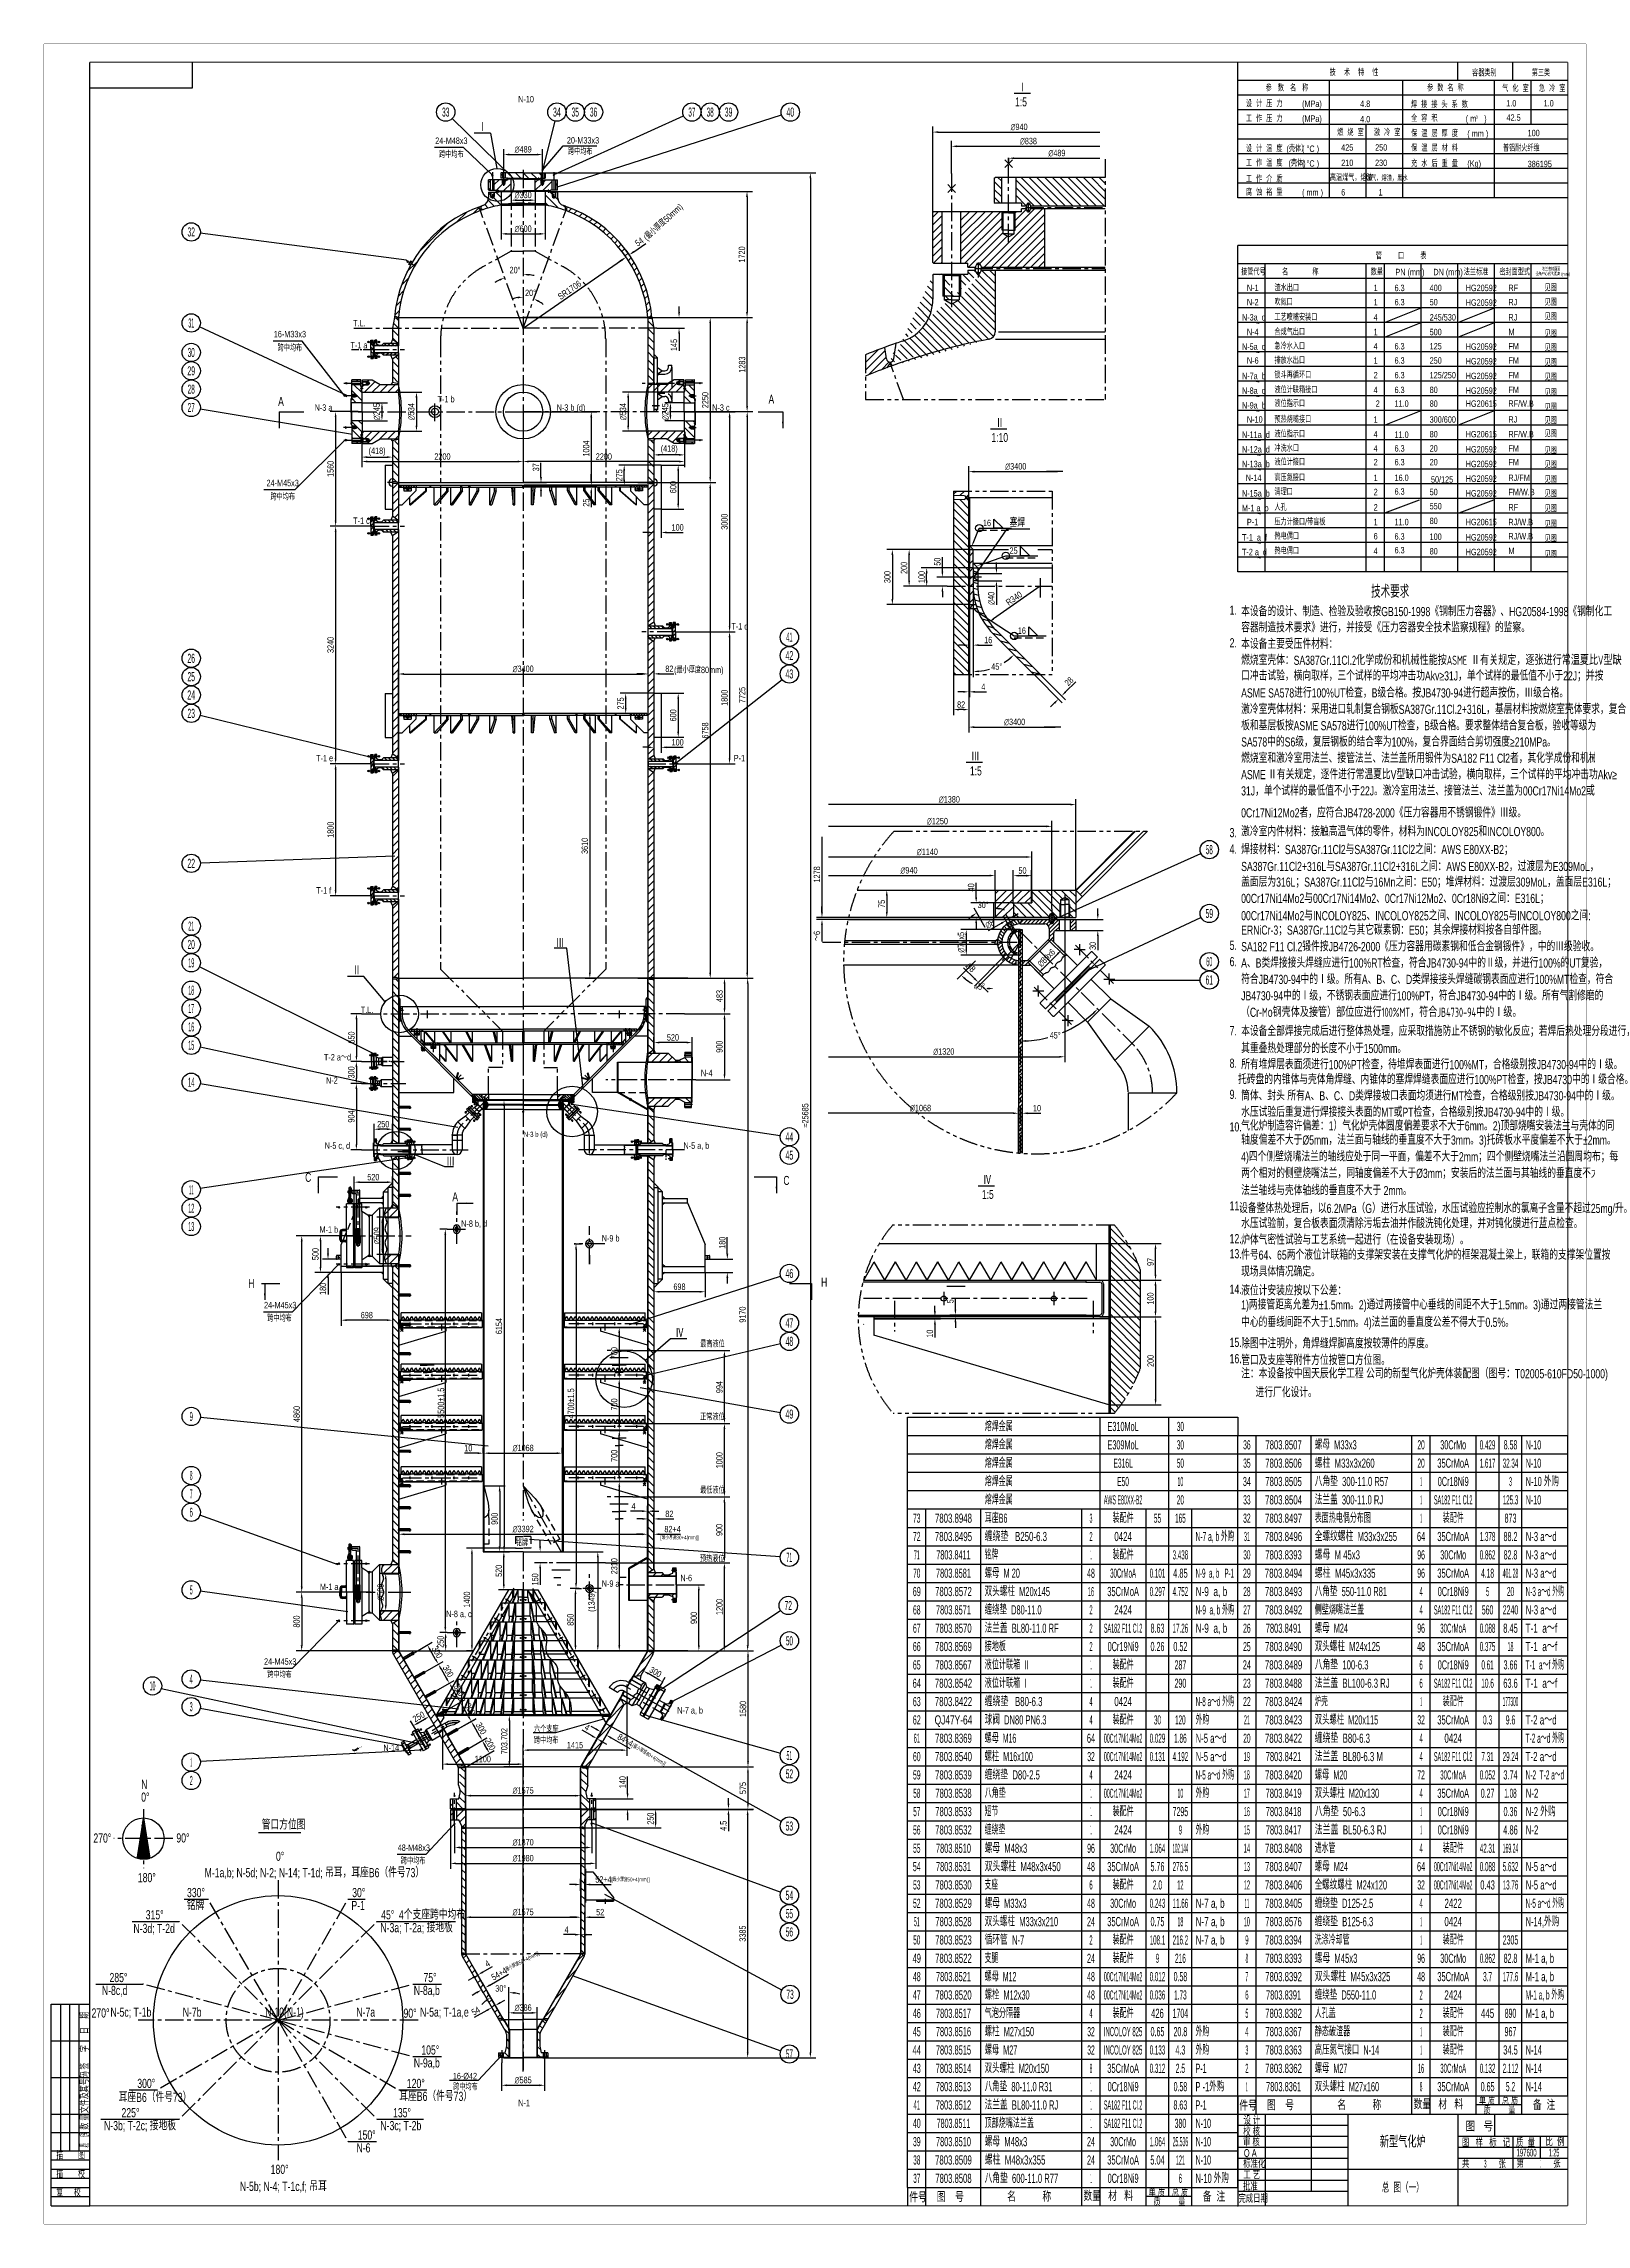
# Model space of a CAD drawing. Extents: x -3 to 21028, y -3 to 29728.
import ezdxf
from ezdxf.enums import TextEntityAlignment as Align

# ---------------------------------------------------------------- set-up
doc = ezdxf.new("R2010")
doc.units = 0
doc.header["$LTSCALE"] = 200
doc.header["$MEASUREMENT"] = 0
for name, pattern in [('F', [0.75, 0.5, -0.25]), ('G', [2, 1.25, -0.25, 0.25, -0.25]), ('K', [2.5, 1.25, -0.25, 0.25, -0.25, 0.25, -0.25])]:
    doc.linetypes.add(name, pattern=pattern)
doc.layers.get('0').update_dxf_attribs({"linetype": 'CONTINUOUS'})
doc.layers.get('DEFPOINTS').update_dxf_attribs({"linetype": 'CONTINUOUS'})
for name, color, linetype in [('01', 7, 'CONTINUOUS'), ('02', 1, 'CONTINUOUS'), ('02C', 3, 'CONTINUOUS'), ('04', 2, 'F'), ('05', 4, 'G'), ('07', 6, 'K'), ('08', 1, 'CONTINUOUS'), ('11', 3, 'CONTINUOUS'), ('13', 3, 'CONTINUOUS')]:
    doc.layers.add(name, color=color, linetype=linetype)
doc.styles.get("Standard").update_dxf_attribs({"font": 'thenor.shx', "width": 0.707, "bigfont": 'hztxt.shx'})
doc.dimstyles.new('INTE', dxfattribs={"dimscale": 25, "dimtxt": 3.5, "dimasz": 3, "dimexe": 3, "dimexo": 0, "dimgap": 1, "dimtad": 1, "dimdec": 3, "dimdsep": 46, "dimtxsty": 'Standard', "dimcen": 0, "dimclrd": 1, "dimclre": 1, "dimclrt": 3, "dimaunit": 1, "dimadec": 0, "dimazin": 0, "dimtfac": 1, "dimtdec": 4, "dimtofl": 0, "dimtmove": 0, "dimatfit": 0, "dimfxl": 0, "dimtzin": 0, "dimarcsym": 0})
doc.dimstyles.new('INTE$2', dxfattribs={"dimscale": 25, "dimtxt": 3.5, "dimasz": 3, "dimexe": 3, "dimexo": 0, "dimgap": 1, "dimtad": 1, "dimtih": 1, "dimtoh": 1, "dimdec": 3, "dimdsep": 46, "dimtxsty": 'Standard', "dimcen": 0, "dimclrd": 1, "dimclre": 1, "dimclrt": 3, "dimaunit": 1, "dimadec": 3, "dimazin": 0, "dimtfac": 1, "dimtdec": 4, "dimtofl": 0, "dimtmove": 0, "dimatfit": 0, "dimfxl": 0, "dimtzin": 0, "dimarcsym": 0})
doc.dimstyles.new('INTE_LIN_LIN3', dxfattribs={"dimscale": 25, "dimtxt": 3.5, "dimasz": 3, "dimexe": 3, "dimexo": 0, "dimgap": 1, "dimtad": 1, "dimtih": 1, "dimdec": 3, "dimdsep": 46, "dimtxsty": 'Standard', "dimblk2": 'INTE_DIM_BLK', "dimsah": 1, "dimcen": 0, "dimse2": 1, "dimclrd": 1, "dimclre": 1, "dimclrt": 3, "dimadec": 0, "dimazin": 0, "dimtfac": 1, "dimtdec": 4, "dimtofl": 0, "dimtmove": 0, "dimatfit": 0, "dimfxl": 0, "dimtzin": 0, "dimarcsym": 0})
pattern_1 = [(135, (0, -289.533), (-17.67767, -17.67767), [])]
pattern_2 = [(135, (-1e-10, -3400.533), (-17.67767, -17.67767), [])]
pattern_3 = [(135, (3905.254, 11303.134), (-17.67767, -17.67767), [])]
pattern_4 = [(135, (0, -289.53), (-53.033, -53.033), [])]
pattern_5 = [(45, (0, -289.53), (-53.033, 53.033), [])]
pattern_6 = [(45, (0, -289.533), (-26.516504, 26.516504), [])]
pattern_7 = [(135, (0, -289.533), (-26.516504, -26.516504), [])]
pattern_8 = [(135, (0, 393.03), (-53.033, -53.033), [])]
pattern_9 = [(45, (0, 393.03), (-53.033, 53.033), [])]
pattern_10 = [(45, (50.914, 1052.2), (-53.033, 53.033), [])]
pattern_11 = [(45, (663.856, 953.596), (-53.033, 53.033), [])]
pattern_12 = [(45, (663.856, 953.596), (-26.516504, 26.516504), [])]
pattern_13 = [(135, (663.856, 953.596), (-26.516504, -26.516504), [])]

msp = doc.modelspace()

# ---------------------------------------------------------------- texts
at = {"color": 3, "width": 0.707}
for s, height, p in [('校 核', 105, (16350.2337, 1204.7429)), ('设 计', 105, (16354.0185, 1357.8452)), ('图   号', 140, (19379.9849, 1263.6042)), ('审 核', 105, (16346.7488, 1063.3467)), ('Q A', 105, (16358.0665, 917.8735)), ('图   样   标   记', 105, (19331.8667, 1053.9459)), ('质  量', 105, (20069.5229, 1055.4882)), ('比  例', 105, (20471.3597, 1066.0144)), ('标准化', 105, (16350.2337, 765.8592)), ('工 艺', 105, (16350.2337, 614.0694)), ('共              张', 105, (19331.5832, 766.193)), ('第              张', 105, (20076.0206, 771.4561)), ('完成日期', 105, (16285.5662, 293.145)), ('批准', 105, (16346.7488, 457.421))]:
    msp.add_text(s, height=height, dxfattribs=at).set_placement(p)
at = {"color": 3, "linetype": 'ByBlock', "char_height": 87.5, "attachment_point": 5}
for s, insert in [('∅940', (13294.4263, 28590.8168)), ('∅838', (13421.9263, 28396.9297)), ('∅489', (13810.6763, 28234.6522)), ('∅1380', (12343.8591, 19422.3175)), ('∅1250', (12181.3591, 19125.4899)), ('∅1140', (12043.8591, 18707.7116)), ('∅940', (11793.8591, 18454.851)), ('∅1320', (12268.8591, 15984.0818)), ('∅1068', (11951.3217, 15214.0524))]:
    msp.add_mtext(s, dxfattribs=dict(at, insert=insert))
at = {"color": 3, "linetype": 'ByBlock', "char_height": 87.5, "attachment_point": 5, "rotation": 90}
for s, insert in [('1278', (10538.7466, 18401.9524)), ('5500%%p1.5', (5414.5243, 11198.5967)), ('4700%%p1.5', (7186.1872, 11190.3803))]:
    msp.add_mtext(s, dxfattribs=dict(at, insert=insert))
at = {"layer": '01', "width": 0.633862}
for height, p, p2 in [(0.1, (12950.6443, 17451.4248), (12950.7071, 17451.4248)), (0.04, (5780.4498, 15179.3291), (5780.4749, 15179.3291)), (0.02, (6066.9536, 15253.9093), (6066.9661, 15253.9093)), (0.02, (7000.6952, 15253.9093), (7000.7077, 15253.9093))]:
    msp.add_text('●', height=height, dxfattribs=at).set_placement(p, p2, align=Align.FIT)
at = {"layer": '02', "width": 0.633862}
for height, p, p2 in [(0.05, (6805.5143, 27971.9), (6805.5457, 27971.9)), (0.05, (6378.4955, 27910.9751), (6378.5269, 27910.9751)), (0.05, (6958.0209, 27941.4376), (6958.0523, 27941.4376)), (0.05, (7003.773, 27773.894), (7003.8044, 27773.894)), (0.05, (4945.7168, 26776.3945), (4945.7483, 26776.3945)), (0.05, (8523.3229, 25168.1918), (8523.3543, 25168.1918)), (0.05, (4132.1221, 24929.672), (4132.1535, 24929.672)), (0.05, (4206.0852, 24397.816), (4206.1166, 24397.816)), (0.05, (4235.6704, 24397.816), (4235.7019, 24397.816)), (0.05, (4460.2357, 19993.3038), (4460.2672, 19993.3038)), (0.05, (8599.9269, 19908.5626), (8599.9583, 19908.5626)), (0.05, (4785.2755, 18650.2239), (4785.3069, 18650.2239)), (0.05, (13760.3528, 17781.1976), (13760.3843, 17781.1976)), (0.05, (14219.1829, 17086.8609), (14219.2143, 17086.8609)), (0.05, (14525.0694, 16961.8803), (14525.1008, 16961.8803)), (0.02, (4876.067, 16588.8239), (4876.0795, 16588.8239)), (0.02, (5038.7507, 16281.2908), (5038.7632, 16281.2908)), (0.02, (5079.4216, 16229.0682), (5079.4342, 16229.0682)), (0.02, (5195.6243, 16095.6104), (5195.6368, 16095.6104)), (0.05, (4524.5835, 15942.1831), (4524.6149, 15942.1831)), (0.02, (5157.2224, 15999.457), (5157.2349, 15999.457)), (0.02, (5301.2724, 16042.6153), (5301.2849, 16042.6153)), (0.05, (4498.5483, 15532.6529), (4498.5798, 15532.6529)), (0.02, (5646.9924, 15639.8043), (5647.005, 15639.8043)), (0.05, (7197.3436, 15269.9195), (7197.3751, 15269.9195)), (0.05, (5641.7402, 14951.5499), (5641.7716, 14951.5499)), (0.05, (4920.8907, 14535.2043), (4920.9221, 14535.2043)), (0.01, (7755.3766, 13218.4332), (7755.3829, 13218.4332)), (0.05, (7985.8039, 12264.4784), (7985.8354, 12264.4784)), (0.05, (4881.2628, 11568.1716), (4881.2942, 11568.1716)), (0.05, (8129.0633, 11406.0179), (8129.0947, 11406.0179)), (0.05, (8186.3671, 11568.1716), (8186.3985, 11568.1716)), (0.05, (6056.9703, 10606.7506), (6057.0017, 10606.7506)), (0.05, (6622.0577, 9340.6057), (6622.0891, 9340.6057)), (0.05, (4014.0389, 8989.1936), (4014.0703, 8989.1936)), (0.02, (10174.6375, 9044.1327), (10174.65, 9044.1327)), (0.05, (4142.8724, 8345.8471), (4142.9039, 8345.8471)), (0.05, (8366.0023, 7261.6887), (8366.0338, 7261.6887)), (0.02, (5646.9008, 6943.7401), (5646.9134, 6943.7401)), (0.05, (5652.0649, 7022.3913), (5652.0963, 7022.3913)), (0.02, (7420.7479, 6943.7401), (7420.7604, 6943.7401)), (0.05, (8246.1937, 6924.3861), (8246.2251, 6924.3861)), (0.05, (8528.2858, 7107.5123), (8528.3172, 7107.5123)), (0.05, (7667.9049, 6821.6347), (7667.9363, 6821.6347)), (0.05, (4912.8393, 6514.4296), (4912.8707, 6514.4296)), (0.05, (5130.3444, 6455.7193), (5130.3758, 6455.7193)), (0.05, (5185.4656, 6534.0245), (5185.497, 6534.0245)), (0.05, (5593.609, 5845.297), (5593.6404, 5845.297)), (0.05, (7474.0209, 5845.297), (7474.0523, 5845.297)), (0.05, (5593.609, 5464.4363), (5593.6404, 5464.4363)), (0.05, (7470.4404, 5469.3186), (7470.4719, 5469.3186)), (0.05, (7474.0209, 5464.4363), (7474.0523, 5464.4363)), (0.03, (7498.4131, 5564.5252), (7498.432, 5564.5252)), (0.03, (7373.6057, 4608.8037), (7373.6245, 4608.8037)), (0.05, (7643.9738, 4498.9123), (7644.0052, 4498.9123)), (0.03, (7165.5933, 3362.2104), (7165.6121, 3362.2104)), (0.05, (7202.4531, 3390.2942), (7202.4845, 3390.2942))]:
    msp.add_text('●', height=height, dxfattribs=at).set_placement(p, p2, align=Align.FIT)
at = {"layer": '02', "width": 0.707}
msp.add_text('(最小厚度50mm)', height=87.5, rotation=42.85217318, dxfattribs=at).set_placement((8224.4388, 27033.5125))
msp.add_text('(最小厚度80mm)', height=87.5, dxfattribs=at).set_placement((8591.2068, 21146.013))
at = {"layer": '02', "width": 0.633862}
for height, rotation, p, p2 in [(0.01, 329.99999999, (7710.2822, 7319.6254), (7710.2877, 7319.6222)), (0.01, 330, (8425.7132, 7317.2102), (8425.7186, 7317.2071)), (0.01, 330, (8552.162, 7142.014), (8552.1674, 7142.0108)), (0.006, 210, (4992.123, 6412.4849), (4992.1197, 6412.483))]:
    msp.add_text('●', height=height, rotation=rotation, dxfattribs=at).set_placement(p, p2, align=Align.FIT)
at = {"layer": '08', "width": 0.707}
for s, height, p in [('塞焊', 109.375, (13165.5998, 23140.6147)), ('N-3 b (d)', 70, (6541.9991, 14823.6461)), ('[最小厚度80+4(mm)]', 52.5, (8405.4343, 9335.3804)), ('N', 125, (1327.2211, 5932.9802)), ('0%%d', 125, (1327.2211, 5759.5725)), ('管口方位图', 125, (2970.2266, 5381.1172)), ('270%%d', 125, (675.2827, 5201.2284)), ('90%%d', 125, (1806.668, 5203.2427)), ('0%%d', 125, (3164.2202, 4952.936)), ('180%%d', 125, (1281.212, 4662.2175)), ('M-1a,b; N-5d; N-2; N-14; T-1d; 吊耳，耳座B6（件号73）', 125, (2191.8375, 4729.7326)), ('330%%d', 125, (1951.5875, 4458.5425)), ('30%%d', 125, (4203.4183, 4458.5425)), ('[最小厚度50+4(mm)]', 52.5, (7738.025, 4672.3159)), ('315%%d', 125, (1388.7551, 4155.3258)), ('铭牌', 125, (1948.288, 4282.7582)), ('P-1', 125, (4192.4216, 4282.7582)), ('45%%d', 125, (4598.5781, 4155.3258)), ('4个支座跨中均布', 125, (4840.5077, 4155.3258)), ('N-3d; T-2d', 125, (1221.0216, 3968.913)), ('N-3a; T-2a; 接地板', 125, (4587.5813, 3979.5414)), ('285%%d', 125, (894.9283, 3299.9928)), ('75%%d', 125, (5174.8808, 3299.9928)), ('N-8c,d', 125, (791.025, 3124.2084)), ('N-8a,b', 125, (5042.9192, 3124.2084)), ('270%%d', 125, (649.9729, 2816.581)), ('N-5c; T-1b', 125, (907.521, 2828.2758)), ('N-7b', 125, (1892.9985, 2828.2758)), ('N-10(N-1)', 125, (3017.6247, 2828.2758)), ('N-7a', 125, (4260.2637, 2828.2758)), ('90%%d', 125, (4903.137, 2813.7736)), ('N-5a; T-1a,e', 125, (5128.1316, 2828.2758)), ('105%%d', 125, (5145.8492, 2312.3393)), ('N-9a,b', 125, (5042.9192, 2136.555)), ('耳座B6（件号73）', 125, (1019.6211, 1665.7823)), ('300%%d', 125, (1273.5599, 1856.1661)), ('耳座B6（件号73）', 125, (4845.381, 1680.3817)), ('120%%d', 125, (4948.311, 1856.1661)), ('225%%d', 125, (1058.4205, 1457.0063)), ('135%%d', 125, (4760.6307, 1457.0063)), ('N-3b; T-2c; 接地板', 125, (820.3186, 1281.222)), ('150%%d', 125, (4278.9987, 1153.7896)), ('N-3c; T-2b', 125, (4587.5813, 1281.222)), ('N-6', 125, (4261.5995, 978.0052)), ('180%%d', 125, (3091.7946, 684.6431)), ('N-5b; N-4; T-1c,f; 吊耳', 125, (2672.3158, 452.5087))]:
    msp.add_text(s, height=height, dxfattribs=at).set_placement(p)
for s, rotation, p in [('[最小厚度80+4(mm)]', 329.97031294, (8010.748, 6508.2906)), ('[最小厚度50+4(mm)]', 27.61464833, (6295.3884, 3435.8335))]:
    msp.add_text(s, height=52.5, rotation=rotation, dxfattribs=at).set_placement(p)
at = {"layer": '08', "ltscale": 1.5, "width": 0.707}
for s, p in [('+0.5', (4273.5268, 6474.3517)), ('0', (4268.2368, 6477.9616)), ('-3%%d', (4272.8879, 6464.8069)), ('0', (4273.8683, 6458.4639))]:
    msp.add_text(s, height=5.25, rotation=210, dxfattribs=at).set_placement(p)
at = {"layer": '11', "width": 0.707}
for s, height, p in [('Ⅰ', 122.5, (13281.1562, 29064.3942)), ('参   数   名   称', 87.5, (16656.1773, 29078.761)), ('技    术    特    性', 87.5, (17529.3503, 29290.1833)), ('参  数  名  称', 87.5, (18856.5478, 29078.761)), ('容器类别', 87.5, (19470.0135, 29284.1943)), ('气  化  室', 87.5, (19881.3756, 29072.7182)), ('第三类', 87.5, (20283.1836, 29284.1943)), ('急  冷  室', 87.5, (20382.0059, 29072.7182)), ('N-10', 87.5, (6466.1461, 28927.2647)), ('1:5', 122.5, (13240.6381, 28872.5275)), ('设  计  压  力', 87.5, (16386.744, 28864.4155)), ('(MPa)', 87.5, (17152.4791, 28864.4155)), ('4.8', 87.5, (17943.9687, 28864.4155)), ('焊  接  接  头  系  数', 87.5, (18636.744, 28853.0066)), ('1.0', 87.5, (19935.9956, 28871.3649)), ('1.0', 87.5, (20445.534, 28871.3649)), ('Ⅰ', 122.5, (5919.4243, 28524.7433)), ('工  作  压  力', 87.5, (16386.744, 28661.2968)), ('(MPa)', 87.5, (17152.4791, 28661.2968)), ('燃  烧  室', 87.5, (17631.3756, 28472.7182)), ('4.0', 87.5, (17943.9687, 28654.8036)), ('激  冷  室', 87.5, (18132.0059, 28472.7182)), ('保  温  层  厚  度', 87.5, (18639.5045, 28458.763)), ('全  容  积', 87.5, (18639.5045, 28664.4155)), ('( m    )', 87.5, (19382.7866, 28663.0721)), ('( mm )', 87.5, (19405.2395, 28458.763)), ('3', 43.75, (19518.2988, 28705.7609)), ('42.5', 87.5, (19939.9533, 28676.3934)), ('100', 87.5, (20227.6926, 28465.5243)), ('24-M48x3', 87.5, (5335.5325, 28360.5701)), ('20-M33x3', 87.5, (7129.8894, 28366.1879)), ('设  计  温  度  (壳体）', 87.5, (16386.744, 28251.4074)), ('( %%dC )', 87.5, (17152.4791, 28251.4074)), ('425', 87.5, (17685.9956, 28269.1474)), ('250', 87.5, (18148.4633, 28269.1474)), ('保  温  层  材  料', 87.5, (18639.5045, 28258.763)), ('普铝耐火纤维', 87.5, (19889.5045, 28258.763)), ('工  作  温  度   (壳体)', 87.5, (16386.744, 28055.0593)), ('( %%dC )', 87.5, (17152.4791, 28050.7435)), ('高温煤气，熔渣', 87.5, (17531.6639, 27855.9124)), ('210', 87.5, (17685.9956, 28059.5355)), ('230', 87.5, (18147.5775, 28059.5355)), ('充  水  后  重  量', 87.5, (18639.5045, 28049.4016)), ('(Kg)', 87.5, (19405.2395, 28049.4016)), ('386195', 87.5, (20227.6926, 28043.9346)), ('腐  蚀  裕  量', 87.5, (16386.744, 27656.1254)), ('工  作  介  质', 87.5, (16386.744, 27838.3993)), ('( mm )', 87.5, (17152.4791, 27656.1254)), ('6', 87.5, (17685.9956, 27657.0212)), ('煤气，熔渣，黑水', 75, (18019.9968, 27855.9124)), ('1', 87.5, (18195.534, 27657.0212)), ('管        口        表', 87.5, (18157.2322, 26789.6619)), ('接管代号', 87.5, (16321.6603, 26570.3242)), ('名            称', 87.5, (16879.9215, 26570.3242)), ('数量', 87.5, (18088.2477, 26570.3242)), ('PN (mm)', 87.5, (18424.7406, 26570.3242)), ('DN (mm)', 87.5, (18942.4218, 26570.3242)), ('法兰标准', 87.5, (19356.5668, 26570.3242)), ('密封面型式', 87.5, (19841.8929, 26570.3242)), ('设备中心线的距离 (mm)', 43.75, (20336.4453, 26565.5976)), ('法兰密封面至', 43.75, (20421.7376, 26633.6867)), ('N-1', 87.5, (16400.3036, 26353.7152)), ('N-2', 87.5, (16400.3036, 26159.7679)), ('渣水出口', 87.5, (16775.6224, 26353.7152)), ('吹氮口', 87.5, (16775.6224, 26159.7679)), ('1', 87.5, (18128.0646, 26353.7152)), ('1', 87.5, (18128.0646, 26159.7679)), ('6.3 ', 87.5, (18412.7893, 26353.7152)), ('6.3', 87.5, (18412.7893, 26159.7679)), ('400', 87.5, (18891.6445, 26353.7152)), ('50', 87.5, (18891.6445, 26159.7679)), ('HG20592', 87.5, (19383.4415, 26353.7152)), ('HG20592', 87.5, (19383.4415, 26153.7152)), ('RF', 87.5, (19965.833, 26353.7152)), ('RJ', 87.5, (19965.833, 26159.7679)), ('见图', 87.5, (20457.6301, 26353.7152)), ('见图', 87.5, (20457.6301, 26156.3701)), ('T.L.', 87.5, (4217.1192, 25872.0299)), ('N-3a  d', 87.5, (16333.0947, 25952.8908)), ('~', 87.5, (16517.9188, 25874.1321)), ('工艺喷嘴安装口', 87.5, (16775.6224, 25952.8908)), ('4', 87.5, (18128.0646, 25952.8908)), ('245/530', 87.5, (18891.6445, 25952.8908)), ('RJ', 87.5, (19965.833, 25952.8908)), ('见图', 87.5, (20457.6301, 25959.0252)), ('16-M33x3', 87.5, (3134.4503, 25724.211)), ('T-1 a', 87.5, (4180.1568, 25572.8073)), ('N-5a  d', 87.5, (16333.0947, 25552.8908)), ('N-4', 87.5, (16400.3036, 25752.4785)), ('合成气出口', 87.5, (16775.6224, 25752.4785)), ('急冷水入口', 87.5, (16775.6224, 25558.5313)), ('4', 87.5, (18128.0646, 25558.5313)), ('1', 87.5, (18128.0646, 25752.4785)), ('6.3', 87.5, (18412.7893, 25558.5313)), ('500', 87.5, (18891.6445, 25752.4785)), ('125', 87.5, (18891.6445, 25558.5313)), ('HG20592', 87.5, (19383.4415, 25553.7152)), ('M', 87.5, (19965.833, 25752.4785)), ('FM', 87.5, (19965.833, 25558.5313)), ('见图', 87.5, (20457.6301, 25728.7894)), ('见图', 87.5, (20457.6301, 25536.4334)), ('N-6', 87.5, (16400.3036, 25364.584)), ('~', 87.5, (16517.9188, 25474.1321)), ('排放水出口', 87.5, (16775.6224, 25364.584)), ('1', 87.5, (18128.0646, 25364.584)), ('6.3', 87.5, (18412.7893, 25364.584)), ('250', 87.5, (18891.6445, 25364.584)), ('HG20592', 87.5, (19383.4415, 25353.7152)), ('FM', 87.5, (19965.833, 25364.584)), ('见图', 87.5, (20457.6301, 25336.4334)), ('N-7a  b', 87.5, (16333.0947, 25152.8908)), ('N-8a  d', 87.5, (16333.0947, 24952.8908)), ('~', 87.5, (16517.9188, 25074.1321)), ('锁斗再循环口', 87.5, (16775.6224, 25164.1718)), ('液位计联箱接口', 87.5, (16775.6224, 24963.7596)), ('4', 87.5, (18128.0646, 24963.7596)), ('2', 87.5, (18128.0646, 25164.1718)), ('6.3', 87.5, (18412.7893, 25164.1718)), ('6.3', 87.5, (18412.7893, 24963.7596)), ('80', 87.5, (18891.6445, 24963.7596)), ('125/250', 87.5, (18891.6445, 25164.1718)), ('HG20592', 87.5, (19383.4415, 25153.7152)), ('HG20592', 87.5, (19383.4415, 24953.7152)), ('FM', 87.5, (19965.833, 25164.1718)), ('FM', 87.5, (19965.833, 24963.7596)), ('见图', 87.5, (20457.6301, 25136.7544)), ('见图', 87.5, (20457.6301, 24922.964)), ('N-3 a', 87.5, (3691.001, 24722.2938)), ('T-1 b', 87.5, (5368.0499, 24837.3581)), ('N-3 b (d)', 87.5, (6990.9413, 24722.2938)), ('N-3 c', 87.5, (9111.4885, 24722.2938)), ('N-9a  b', 87.5, (16333.0947, 24752.8908)), ('~', 87.5, (16517.9188, 24874.1321)), ('~', 87.5, (16517.9188, 24674.1321)), ('液位指示口', 87.5, (16775.6224, 24776.2772)), (' 2', 87.5, (18128.0646, 24776.2772)), ('11.0', 87.5, (18412.7893, 24776.2772)), ('80', 87.5, (18891.6445, 24776.2772)), ('HG20615', 87.5, (19383.4415, 24776.2772)), ('RF/W.B', 87.5, (19965.833, 24776.2772)), ('见图', 87.5, (20457.6301, 24725.6191)), ('1:10', 122.5, (12918.6454, 24297.1036)), ('Ⅱ', 122.5, (12972.2354, 24488.9702)), ('N-11a  d', 87.5, (16333.0947, 24352.8908)), ('N-10', 87.5, (16400.3036, 24560.3654)), ('预热烧嘴接口', 87.5, (16775.6224, 24560.3654)), ('液位指示口', 87.5, (16775.6224, 24359.9532)), ('4', 87.5, (18128.0646, 24359.9532)), ('1', 87.5, (18128.0646, 24560.3654)), ('11.0', 87.5, (18412.7893, 24352.6889)), ('300/600', 87.5, (18891.6445, 24560.3654)), ('80', 87.5, (18891.6445, 24359.9532)), ('HG20615', 87.5, (19383.4415, 24359.9532)), ('RJ', 87.5, (19965.833, 24560.3654)), ('RF/W.B', 87.5, (19965.833, 24359.9532)), ('见图', 87.5, (20457.6301, 24544.7195)), ('见图', 87.5, (20457.6301, 24363.8199)), ('N-12a  d', 87.5, (16333.0947, 24152.8908)), ('~', 87.5, (16533.4285, 24274.1321)), ('~', 87.5, (16533.4285, 24074.1321)), ('冲洗水口', 87.5, (16775.6224, 24166.0059)), ('4', 87.5, (18128.0646, 24166.0059)), ('6.3', 87.5, (18412.7893, 24166.0059)), ('20', 87.5, (18891.6445, 24166.0059)), ('HG20592', 87.5, (19383.4415, 24153.7152)), ('FM', 87.5, (19965.833, 24166.0059)), ('见图', 87.5, (20457.6301, 24133.5841)), ('N-13a  b', 87.5, (16333.0947, 23952.8908)), ('N-14', 87.5, (16384.5773, 23765.1815)), ('~', 87.5, (16541.1835, 23874.1321)), ('液位计接口', 87.5, (16775.6224, 23978.5236)), ('高压氮接口', 87.5, (16775.6224, 23765.1815)), ('2', 87.5, (18128.0646, 23978.5236)), ('1', 87.5, (18128.0646, 23765.1815)), ('6.3', 87.5, (18412.7893, 23978.5236)), ('16.0', 87.5, (18412.7893, 23765.1815)), ('20', 87.5, (18891.6445, 23978.5236)), ('50/125', 87.5, (18909.5149, 23742.1662)), ('HG20592', 87.5, (19383.4415, 23953.7152)), ('HG20592', 87.5, (19383.4415, 23753.7152)), ('FM', 87.5, (19965.833, 23978.5236)), ('RJ/FM', 87.5, (19965.833, 23765.1815)), ('见图', 87.5, (20457.6301, 23942.5216)), ('见图', 87.5, (20457.6301, 23742.5216)), ('24-M45x3', 87.5, (3035.7714, 23694.0146)), ('N-15a  b', 87.5, (16333.0947, 23552.8908)), ('~', 87.5, (16541.1835, 23474.1321)), ('清理口', 87.5, (16775.6224, 23571.2342)), ('2', 87.5, (18128.0646, 23571.2342)), ('6.3', 87.5, (18412.7893, 23578.5236)), ('50', 87.5, (18891.6445, 23571.2342)), ('HG20592', 87.5, (19383.4415, 23553.7152)), ('FM/W.B', 87.5, (19965.833, 23571.2342)), ('见图', 87.5, (20457.6301, 23547.8316)), ('T-1 c', 87.5, (4217.1192, 23180.5214)), ('M-1 a  b', 87.5, (16333.0947, 23352.8908)), ('P-1', 87.5, (16400.3036, 23162.0176)), ('~', 87.5, (16541.1835, 23274.1321)), ('压力计接口/带盲板', 87.5, (16775.6224, 23162.0176)), ('人孔', 87.5, (16775.6224, 23362.4298)), ('2', 87.5, (18128.0646, 23362.4298)), ('1', 87.5, (18128.0646, 23162.0176)), ('11.0', 87.5, (18412.7893, 23162.0176)), ('550', 87.5, (18891.6445, 23378.4884)), ('80', 87.5, (18891.6445, 23177.6205)), ('HG20615', 87.5, (19383.4415, 23162.0176)), ('RF', 87.5, (19965.833, 23362.4298)), ('RJ/W.B', 87.5, (19965.833, 23162.0176)), ('见图', 87.5, (20457.6301, 23344.2041)), ('见图', 87.5, (20457.6301, 23130.4137)), ('T-1  a  f', 87.5, (16333.0947, 22952.8908)), ('~', 87.5, (16541.1835, 22874.1321)), ('热电偶口', 87.5, (16775.6224, 22968.0703)), ('6', 87.5, (18128.0646, 22968.0703)), ('6.3', 87.5, (18412.7893, 22966.0059)), ('100', 87.5, (18891.6445, 22962.1986)), ('HG20592', 87.5, (19383.4415, 22953.7152)), ('RJ/W.B', 87.5, (19965.833, 22968.0703)), ('见图', 87.5, (20457.6301, 22933.0688)), ('T-2 a  d', 87.5, (16333.0947, 22752.8908)), ('~', 87.5, (16541.1835, 22674.1321)), ('热电偶口', 87.5, (16775.6224, 22768.0703)), ('4', 87.5, (18128.0646, 22767.6581)), ('6.3', 87.5, (18412.7893, 22778.5236)), ('80', 87.5, (18891.6445, 22763.7838)), ('HG20592', 87.5, (19383.4415, 22753.7152)), ('M', 87.5, (19965.833, 22767.6581)), ('见图', 87.5, (20457.6301, 22719.2784)), ('T-1 d', 87.5, (9372.6048, 21740.5214)), ('T-1 e', 87.5, (3712.1149, 19943.0182)), ('P-1', 87.5, (9405.3897, 19943.877)), ('Ⅲ', 122.5, (12639.5335, 19942.8818)), ('1:5', 122.5, (12625.1593, 19751.0151)), ('T-1 f', 87.5, (3714.0054, 18140.5214)), ('Ⅲ', 122.5, (6979.538, 17400.7338)), ('Ⅱ', 122.5, (4205.9477, 17028.2308)), ('T.L.', 87.5, (4319.9658, 16513.0897)), ('T-2 a～d', 87.5, (3818.4514, 15865.1066)), ('N-2', 87.5, (3846.1887, 15549.5962)), ('N-4', 87.5, (8957.0951, 15649.9531)), ('N-5 c, d', 87.5, (3828.7918, 14660.4044)), ('N-5 a, b', 87.5, (8719.6775, 14660.4044)), ('Ⅳ', 122.5, (12801.8673, 14169.9094)), ('1:5', 122.5, (12787.4932, 13978.0427)), ('M-1 b', 87.5, (3758.4365, 13516.0343)), ('N-9 b', 87.5, (7605.6123, 13396.9827)), ('24-M45x3', 87.5, (3001.9809, 12486.3562)), ('Ⅳ', 122.5, (8607.9107, 12085.0462)), ('M-1 a', 87.5, (3763.553, 8645.834)), ('N-9 a', 87.5, (7605.6123, 8689.4942)), ('N-6', 87.5, (8677.3271, 8765.9573)), ('24-M45x3', 87.5, (3001.9809, 7626.3562)), ('N-7 a, b', 87.5, (8633.8183, 6961.5437)), ('N-14', 87.5, (4628.4979, 6450.1221)), ('48-M48x3', 87.5, (4823.6153, 5088.397)), ('16-%%c42', 87.5, (5575.4692, 1975.1465)), ('N-1', 87.5, (6466.1461, 1608.0109))]:
    msp.add_text(s, height=height, dxfattribs=at).set_placement(p)
at = {"layer": '11'}
for s, height, width, p, p2 in [('33', 123.74369, 0.624881, (5428.7924, 28732.5396), (5528.6517, 28732.5396)), ('34', 123.74369, 0.628444, (6941.1392, 28732.5396), (7046.1234, 28732.5396)), ('35', 123.74369, 0.624881, (7193.7016, 28732.5396), (7293.5609, 28732.5396)), ('36', 123.74369, 0.625398, (7443.3436, 28732.5396), (7543.919, 28732.5396)), ('37', 123.74369, 0.62216, (8785.7509, 28732.5396), (8881.9864, 28732.5396)), ('38', 123.74369, 0.62216, (9035.7509, 28732.5396), (9131.9864, 28732.5396)), ('39', 123.74369, 0.626756, (9282.6192, 28732.5396), (9385.1181, 28732.5396)), ('40', 123.74369, 0.62849, (10123.4008, 28732.5396), (10228.4538, 28732.5396)), ('32', 123.74369, 0.626049, (1958.124, 27098.6659), (2059.6139, 27098.6659)), ('31', 123.74369, 0.606, (1969.4999, 25857.6684), (2048.238, 25857.6684)), ('30', 123.74369, 0.622213, (1960.7168, 25455.3136), (2057.0211, 25455.3136)), ('29', 123.74369, 0.640341, (1956.5087, 25205.3136), (2061.2292, 25205.3136)), ('28', 123.74369, 0.636523, (1959.6404, 24955.3136), (2058.0975, 24955.3136)), ('27', 123.74369, 0.636523, (1959.6404, 24705.3136), (2058.0975, 24705.3136)), ('26', 123.74369, 0.639213, (1957.4704, 21286.0017), (2060.2674, 21286.0017)), ('42', 123.74369, 0.61195, (10109.9291, 21322.7678), (10216.7058, 21322.7678)), ('41', 123.74369, 0.614783, (10119.574, 21572.7678), (10207.0608, 21572.7678)), ('25', 123.74369, 0.638783, (1957.8285, 21036.0017), (2059.9094, 21036.0017)), ('43', 123.74369, 0.620147, (10109.9291, 21072.7678), (10216.7058, 21072.7678)), ('24', 123.74369, 0.639175, (1955.4806, 20786.0017), (2062.2573, 20786.0017)), ('23', 123.74369, 0.638783, (1957.8285, 20536.0017), (2059.9094, 20536.0017)), ('58', 123.74369, 0.62216, (15839.5533, 18677.5354), (15935.7888, 18677.5354)), ('22', 123.74369, 0.639754, (1957.0132, 18490.8699), (2060.7247, 18490.8699)), ('59', 123.74369, 0.626756, (15836.4216, 17807.2127), (15938.9205, 17807.2127)), ('21', 123.74369, 0.623098, (1968.3891, 17634.9289), (2049.3488, 17634.9289)), ('20', 123.74369, 0.636567, (1959.606, 17384.9289), (2058.1319, 17384.9289)), ('19', 123.74369, 0.612447, (1966.3681, 17134.9289), (2051.3697, 17134.9289)), ('60', 123.74369, 0.542545, (15845.6843, 17150.0335), (15929.6578, 17150.0335)), ('61', 123.74369, 0.781491, (15836.9011, 16900.0335), (15938.4409, 16900.0335)), ('18', 123.74369, 0.606, (1969.4999, 16760.3458), (2048.238, 16760.3458)), ('16', 123.74369, 0.610556, (1967.3299, 16260.3458), (2050.4079, 16260.3458)), ('17', 123.74369, 0.606, (1969.4999, 16510.3458), (2048.238, 16510.3458)), ('15', 123.74369, 0.609833, (1967.688, 16010.3458), (2050.0499, 16010.3458)), ('14', 123.74369, 0.614783, (1965.1255, 15505.5476), (2052.6123, 15505.5476)), ('44', 123.74369, 0.595094, (10109.9291, 14762.067), (10216.7058, 14762.067)), ('45', 123.74369, 0.620147, (10109.9291, 14512.067), (10216.7058, 14512.067)), ('11', 123.74369, 0.582235, (1978.2486, 14039.6642), (2039.4893, 14039.6642)), ('12', 123.74369, 0.611465, (1966.8727, 13789.6642), (2050.8652, 13789.6642)), ('13', 123.74369, 0.609833, (1967.688, 13539.6642), (2050.0499, 13539.6642)), ('46', 123.74369, 0.616521, (10109.9291, 12898.9384), (10216.7058, 12898.9384)), ('47', 123.74369, 0.628444, (10110.8253, 12223.7087), (10215.8095, 12223.7087)), ('48', 123.74369, 0.628444, (10110.8253, 11973.7087), (10215.8095, 11973.7087)), ('9', 123.7437, 0.579528, (1986.5808, 10949.2931), (2031.1571, 10949.2931)), ('49', 123.74369, 0.606985, (10109.9291, 10981.71), (10216.7058, 10981.71)), ('熔焊金属', 125, 0.698051, (12825, 10812.5), (13207.9583, 10812.5)), ('E310MoL', 125, 0.714962, (14500.2456, 10812.5), (14924.7544, 10812.5)), ('30', 125, 0.622213, (15445.109, 10812.5), (15542.391, 10812.5)), ('熔焊金属', 125, 0.698051, (12825, 10562.5), (13207.9583, 10562.5)), ('熔焊金属', 125, 0.698051, (12825, 10312.5), (13207.9583, 10312.5)), ('E309MoL', 125, 0.685591, (14500.2456, 10562.5), (14924.7544, 10562.5)), ('E316L', 125, 0.673333, (14579.9375, 10312.5), (14845.0625, 10312.5)), ('30', 125, 0.622213, (15445.109, 10562.5), (15542.391, 10562.5)), ('50', 125, 0.622213, (15445.109, 10312.5), (15542.391, 10312.5)), ('36', 125, 0.625398, (16349.2018, 10562.5), (16450.7982, 10562.5)), ('35', 125, 0.624881, (16349.5634, 10312.5), (16450.4366, 10312.5)), ('7803.8506', 125, 0.688714, (16650.358, 10312.5), (17149.642, 10312.5)), ('7803.8507', 125, 0.688557, (16652.55, 10562.5), (17147.45, 10562.5)), ('螺柱  M33x3x260', 125, 0.696524, (17325, 10312.5), (18141.0654, 10312.5)), ('螺母  M33x3', 125, 0.692153, (17325, 10562.5), (17897.2064, 10562.5)), ('20', 125, 0.636567, (18725.2369, 10562.5), (18824.7631, 10562.5)), ('20', 125, 0.636567, (18725.2369, 10312.5), (18824.7631, 10312.5)), ('35CrMoA', 125, 0.686, (18995.9813, 10312.5), (19429.0187, 10312.5)), ('30CrMo', 125, 0.681446, (19035.75, 10562.5), (19389.25, 10562.5)), ('0.429', 125, 0.544594, (19575, 10562.5), (19787.5, 10562.5)), ('1.617', 125, 0.665412, (19575.2, 10312.5), (19787.3, 10312.5)), ('32.34', 125, 0.557377, (19887.5, 10312.5), (20100, 10312.5)), ('8.58', 125, 0.659867, (19900.9562, 10562.5), (20086.5438, 10562.5)), ('N-10', 125, 0.665425, (20200, 10562.5), (20412.1696, 10562.5)), ('N-10', 125, 0.665425, (20200, 10312.5), (20412.1696, 10312.5)), ('8', 123.7437, 0.514182, (1991.3716, 10144.2186), (2026.3663, 10144.2186)), ('熔焊金属', 125, 0.698051, (12825, 10062.5), (13207.9583, 10062.5)), ('E50', 125, 0.652637, (14632.9277, 10062.5), (14792.0723, 10062.5)), ('10', 125, 0.606076, (15453.9465, 10062.5), (15533.5535, 10062.5)), ('34', 125, 0.628444, (16346.975, 10062.5), (16453.025, 10062.5)), ('7803.8505', 125, 0.688688, (16650.7197, 10062.5), (17149.2803, 10062.5)), ('八角垫  300-11.0 R57', 125, 0.705275, (17325, 10062.5), (18328.5472, 10062.5)), ('1', 125, 0.404, (18766.1625, 10062.5), (18783.8375, 10062.5)), ('0Cr18Ni9', 125, 0.685565, (19001.6204, 10062.5), (19423.3796, 10062.5)), ('3', 125, 0.527686, (19974.2447, 10062.5), (20013.2553, 10062.5)), ('N-10 外购', 125, 0.686934, (20200, 10062.5), (20653.822, 10062.5)), ('7', 123.7437, 0.514182, (1991.3716, 9894.2186), (2026.3663, 9894.2186)), ('熔焊金属', 125, 0.698051, (12825, 9812.5), (13207.9583, 9812.5)), ('AWS E80XX-B2', 125, 0.456023, (14450, 9812.5), (14975, 9812.5)), ('20', 125, 0.636567, (15443.9869, 9812.5), (15543.5131, 9812.5)), ('33', 125, 0.624881, (16349.5634, 9812.5), (16450.4366, 9812.5)), ('7803.8504', 125, 0.688872, (16648.1312, 9812.5), (17151.8688, 9812.5)), ('法兰盖  300-11.0 RJ', 125, 0.702071, (17325, 9812.5), (18257.4164, 9812.5)), ('1', 125, 0.404, (18766.1625, 9812.5), (18783.8375, 9812.5)), ('SA182 F11 Cl.2', 125, 0.517875, (18950, 9812.5), (19475, 9812.5)), ('125.3', 125, 0.609009, (19887.5, 9812.5), (20100, 9812.5)), ('N-10', 125, 0.665425, (20200, 9812.5), (20412.1696, 9812.5)), ('6', 123.7437, 0.600695, (1986.5839, 9644.2186), (2031.154, 9644.2186)), ('73', 125, 0.624881, (11849.5634, 9562.5), (11950.4366, 9562.5)), ('7803.8948', 125, 0.688883, (12147.9768, 9562.5), (12652.0232, 9562.5)), ('耳座B6', 125, 0.685311, (12825, 9562.5), (13135.2597, 9562.5)), ('3', 125, 0.527686, (14255.4947, 9562.5), (14294.5053, 9562.5)), ('装配件', 125, 0.693176, (14568.8906, 9562.5), (14856.1094, 9562.5)), ('55', 125, 0.624881, (15130.8134, 9562.5), (15231.6866, 9562.5)), ('165', 125, 0.647801, (15421.2197, 9562.5), (15566.2803, 9562.5)), ('32', 125, 0.626049, (16348.7399, 9562.5), (16451.2601, 9562.5)), ('7803.8497', 125, 0.688883, (16647.9768, 9562.5), (17152.0232, 9562.5)), ('表面热电偶分布图', 125, 0.699526, (17325, 9562.5), (18090.9167, 9562.5)), ('1', 125, 0.404, (18766.1625, 9562.5), (18783.8375, 9562.5)), ('装配件', 125, 0.693176, (19068.8906, 9562.5), (19356.1094, 9562.5)), ('873', 125, 0.653747, (19912.3822, 9562.5), (20075.1178, 9562.5)), ('72', 125, 0.626049, (11848.7399, 9312.5), (11951.2601, 9312.5)), ('7803.8495', 125, 0.68901, (12146.1465, 9312.5), (12653.8535, 9312.5)), ('缠绕垫   B250-6.3', 125, 0.699595, (12825, 9312.5), (13675.424, 9312.5)), ('2', 125, 0.562593, (14253.5491, 9312.5), (14296.4509, 9312.5)), ('0424', 125, 0.669985, (14593.159, 9312.5), (14831.841, 9312.5)), ('N-7 a, b 外购', 125, 0.572583, (15700, 9312.5), (16225, 9312.5)), ('31', 125, 0.606, (16360.2313, 9312.5), (16439.7687, 9312.5)), ('7803.8496', 125, 0.689035, (16645.7849, 9312.5), (17154.2151, 9312.5)), ('全螺纹螺柱  M33x3x255', 125, 0.704432, (17325, 9312.5), (18447.4226, 9312.5)), ('64', 125, 0.659784, (18719.3307, 9312.5), (18830.6693, 9312.5)), ('35CrMoA', 125, 0.686, (18995.9813, 9312.5), (19429.0187, 9312.5)), ('1.378', 125, 0.618182, (19575, 9312.5), (19787.5, 9312.5)), ('88.2', 125, 0.661092, (19898.3024, 9312.5), (20089.1976, 9312.5)), ('N-3 a～d', 125, 0.685513, (20200, 9312.5), (20622.9159, 9312.5)), ('71', 123.74369, 0.606, (10123.9484, 9029.5663), (10202.6865, 9029.5663)), ('70', 125, 0.622213, (11851.359, 8812.5), (11948.641, 8812.5)), ('71', 125, 0.606, (11860.2313, 9062.5), (11939.7687, 9062.5)), ('7803.8581', 125, 0.687892, (12161.3875, 8812.5), (12638.6125, 8812.5)), ('7803.8411', 125, 0.687541, (12165.8062, 9062.5), (12634.1938, 9062.5)), ('铭牌', 125, 0.665412, (12825, 9062.5), (13008.2963, 9062.5)), ('螺母  M 20', 125, 0.68938, (12825, 8812.5), (13305.2404, 8812.5)), ('48', 125, 0.628444, (14221.975, 8812.5), (14328.025, 8812.5)), ('1', 125, 0.404, (14266.1625, 9062.5), (14283.8375, 9062.5)), ('30CrMoA', 125, 0.56, (14535.75, 8812.5), (14889.25, 8812.5)), ('装配件', 125, 0.693176, (14568.8906, 9062.5), (14856.1094, 9062.5)), ('0.101', 125, 0.66563, (15075.1652, 8812.5), (15287.3348, 8812.5)), ('3.438', 125, 0.557377, (15387.5, 9062.5), (15600, 9062.5)), ('4.85', 125, 0.662654, (15394.7072, 8812.5), (15592.7928, 8812.5)), ('N-9  a, b   P-1', 125, 0.511977, (15700, 8812.5), (16225, 8812.5)), ('29', 125, 0.640341, (16347.1081, 8812.5), (16452.8919, 8812.5)), ('30', 125, 0.622213, (16351.359, 9062.5), (16448.641, 9062.5)), ('7803.8494', 125, 0.689187, (16643.5581, 8812.5), (17156.4419, 8812.5)), ('7803.8393', 125, 0.688699, (16650.5653, 9062.5), (17149.4347, 9062.5)), ('螺柱  M45x3x335', 125, 0.696679, (17325, 8812.5), (18153.4939, 8812.5)), ('螺母  M 45x3', 125, 0.693196, (17325, 9062.5), (17941.3939, 9062.5)), ('96', 125, 0.646195, (18722.3715, 9062.5), (18827.6285, 9062.5)), ('96', 125, 0.646195, (18722.3715, 8812.5), (18827.6285, 8812.5)), ('35CrMoA', 125, 0.686, (18995.9813, 8812.5), (19429.0187, 8812.5)), ('30CrMo', 125, 0.681446, (19035.75, 9062.5), (19389.25, 9062.5)), ('0.862', 125, 0.564773, (19575, 9062.5), (19787.5, 9062.5)), ('4.18', 125, 0.657674, (19592.875, 8812.5), (19769.625, 8812.5)), ('401.28', 125, 0.478873, (19887.5, 8812.5), (20100, 8812.5)), ('82.8', 125, 0.659867, (19900.9562, 9062.5), (20086.5438, 9062.5)), ('N-3 a～d', 125, 0.685513, (20200, 9062.5), (20622.9159, 9062.5)), ('N-3 a～d', 125, 0.685513, (20200, 8812.5), (20622.9159, 8812.5)), ('5', 123.7437, 0.527686, (1989.5597, 8584.9412), (2028.1782, 8584.9412)), ('69', 125, 0.658769, (11845.5859, 8562.5), (11954.4141, 8562.5)), ('7803.8572', 125, 0.688747, (12149.8961, 8562.5), (12650.1039, 8562.5)), ('双头螺柱  M20x145', 125, 0.703125, (12825, 8562.5), (13715.8474, 8562.5)), ('16', 125, 0.610556, (14233.0393, 8562.5), (14316.9607, 8562.5)), ('35CrMoA', 125, 0.686, (14495.9813, 8562.5), (14929.0187, 8562.5)), ('0.297', 125, 0.575589, (15075, 8562.5), (15287.5, 8562.5)), ('4.752', 125, 0.546613, (15387.5, 8562.5), (15600, 8562.5)), ('N-9  a, b', 125, 0.685957, (15700, 8562.5), (16132.1306, 8562.5)), ('28', 125, 0.636523, (16350.2717, 8562.5), (16449.7283, 8562.5)), ('7803.8493', 125, 0.68901, (16646.1465, 8562.5), (17153.8535, 8562.5)), ('八角垫  550-11.0 R81', 125, 0.705244, (17325, 8562.5), (18310.8722, 8562.5)), ('4', 125, 0.543846, (18752.9062, 8562.5), (18797.0938, 8562.5)), ('0Cr18Ni9', 125, 0.685565, (19001.6204, 8562.5), (19423.3796, 8562.5)), ('5', 125, 0.527686, (19661.7447, 8562.5), (19700.7553, 8562.5)), ('20', 125, 0.636567, (19943.9869, 8562.5), (20043.5131, 8562.5)), ('N-3 a～d 外购', 125, 0.547541, (20200, 8562.5), (20725, 8562.5)), ('72', 123.74369, 0.626049, (10096.8787, 8372.6731), (10198.3685, 8372.6731)), ('68', 125, 0.656007, (11848.7495, 8312.5), (11951.2505, 8312.5)), ('7803.8571', 125, 0.687892, (12161.3875, 8312.5), (12638.6125, 8312.5)), ('缠绕垫  D80-11.0', 125, 0.698895, (12825, 8312.5), (13601.133, 8312.5)), ('2', 125, 0.562593, (14253.5491, 8312.5), (14296.4509, 8312.5)), ('2424', 125, 0.676089, (14592.0717, 8312.5), (14832.9283, 8312.5)), ('N-9  a, b 外购', 125, 0.542728, (15700, 8312.5), (16225, 8312.5)), ('27', 125, 0.636523, (16350.2717, 8312.5), (16449.7283, 8312.5)), ('7803.8492', 125, 0.689067, (16645.323, 8312.5), (17154.677, 8312.5)), ('侧壁烧嘴法兰盖', 125, 0.698523, (17325, 8312.5), (17999.2685, 8312.5)), ('4', 125, 0.543846, (18752.9062, 8312.5), (18797.0938, 8312.5)), ('SA182 F11 Cl.2', 125, 0.517875, (18950, 8312.5), (19475, 8312.5)), ('560', 125, 0.652637, (19601.6777, 8312.5), (19760.8223, 8312.5)), ('2240', 125, 0.618005, (19887.5, 8312.5), (20100, 8312.5)), ('N-3 a～d', 125, 0.685513, (20200, 8312.5), (20622.9159, 8312.5)), ('67', 125, 0.656007, (11848.7495, 8062.5), (11951.2505, 8062.5)), ('7803.8570', 125, 0.688559, (12152.5152, 8062.5), (12647.4848, 8062.5)), ('法兰盖  BL80-11.0 RF', 125, 0.702439, (12825, 8062.5), (13833.2933, 8062.5)), ('2', 125, 0.562593, (14253.5491, 8062.5), (14296.4509, 8062.5)), ('SA182 F11 Cl.2', 125, 0.517875, (14450, 8062.5), (14975, 8062.5)), ('8.63', 125, 0.660719, (15086.6259, 8062.5), (15275.8741, 8062.5)), ('17.26', 125, 0.607228, (15387.5, 8062.5), (15600, 8062.5)), ('N-9  a, b', 125, 0.685957, (15700, 8062.5), (16132.1306, 8062.5)), ('26', 125, 0.639213, (16348.0797, 8062.5), (16451.9203, 8062.5)), ('7803.8491', 125, 0.688242, (16656.8143, 8062.5), (17143.1857, 8062.5)), ('螺母  M24', 125, 0.688375, (17325, 8062.5), (17778.6583, 8062.5)), ('96', 125, 0.646195, (18722.3715, 8062.5), (18827.6285, 8062.5)), ('30CrMoA', 125, 0.56, (19035.75, 8062.5), (19389.25, 8062.5)), ('0.088', 125, 0.576271, (19575, 8062.5), (19787.5, 8062.5)), ('8.45', 125, 0.662654, (19894.7072, 8062.5), (20092.7928, 8062.5)), ('T-1  a～f', 125, 0.685939, (20200, 8062.5), (20631.7534, 8062.5)), ('50', 123.74369, 0.622213, (10115.1652, 7890.8631), (10211.4696, 7890.8631)), ('66', 125, 0.657953, (11846.5575, 7812.5), (11953.4425, 7812.5)), ('7803.8569', 125, 0.688783, (12149.3865, 7812.5), (12650.6135, 7812.5)), ('接地板', 125, 0.695217, (12825, 7812.5), (13114.6736, 7812.5)), ('2', 125, 0.562593, (14253.5491, 7812.5), (14296.4509, 7812.5)), ('0Cr19Ni9', 125, 0.68558, (14501.466, 7812.5), (14923.534, 7812.5)), ('0.26', 125, 0.661125, (15086.2295, 7812.5), (15276.2705, 7812.5)), ('0.52', 125, 0.661333, (15398.2676, 7812.5), (15589.2324, 7812.5)), ('25', 125, 0.638783, (16348.4414, 7812.5), (16451.5586, 7812.5)), ('7803.8490', 125, 0.688885, (16647.9421, 7812.5), (17152.0579, 7812.5)), ('双头螺柱  M24x125', 125, 0.703125, (17325, 7812.5), (18215.8474, 7812.5)), ('48', 125, 0.628444, (18721.975, 7812.5), (18828.025, 7812.5)), ('35CrMoA', 125, 0.686, (18995.9813, 7812.5), (19429.0187, 7812.5)), ('0.375', 125, 0.568292, (19575, 7812.5), (19787.5, 7812.5)), ('18', 125, 0.606, (19953.9813, 7812.5), (20033.5187, 7812.5)), ('T-1  a～f', 125, 0.685939, (20200, 7812.5), (20631.7534, 7812.5)), ('4', 123.7437, 0.543846, (1986.9972, 7369.9155), (2030.7406, 7369.9155)), ('64', 125, 0.659784, (11844.3307, 7312.5), (11955.6693, 7312.5)), ('65', 125, 0.657642, (11846.9192, 7562.5), (11953.0808, 7562.5)), ('7803.8542', 125, 0.689056, (12145.4774, 7312.5), (12654.5226, 7312.5)), ('7803.8567', 125, 0.688557, (12152.55, 7562.5), (12647.45, 7562.5)), ('液位计联箱  II', 125, 0.698343, (12825, 7562.5), (13419.0764, 7562.5)), ('液位计联箱  I', 125, 0.697944, (12825, 7312.5), (13392.5639, 7312.5)), ('1', 125, 0.404, (14266.1625, 7562.5), (14283.8375, 7562.5)), ('1', 125, 0.404, (14266.1625, 7312.5), (14283.8375, 7312.5)), ('装配件', 125, 0.693176, (14568.8906, 7562.5), (14856.1094, 7562.5)), ('装配件', 125, 0.693176, (14568.8906, 7312.5), (14856.1094, 7312.5)), ('290', 125, 0.661921, (15412.9012, 7312.5), (15574.5988, 7312.5)), ('287', 125, 0.661822, (15413.0904, 7562.5), (15574.4096, 7562.5)), ('24', 125, 0.641743, (16345.8529, 7562.5), (16454.1471, 7562.5)), ('23', 125, 0.638783, (16348.4414, 7312.5), (16451.5586, 7312.5)), ('7803.8489', 125, 0.689091, (16644.9677, 7562.5), (17155.0323, 7562.5)), ('7803.8488', 125, 0.688872, (16648.1312, 7312.5), (17151.8688, 7312.5)), ('八角垫  100-6.3', 125, 0.704641, (17325, 7562.5), (18058.2453, 7562.5)), ('法兰盖  BL100-6.3 RJ', 125, 0.702495, (17325, 7312.5), (18345.7914, 7312.5)), ('6', 125, 0.600695, (18752.4887, 7562.5), (18797.5113, 7562.5)), ('6', 125, 0.600695, (18752.4887, 7312.5), (18797.5113, 7312.5)), ('SA182 F11 Cl.2', 125, 0.517875, (18950, 7312.5), (19475, 7312.5)), ('0Cr18Ni9', 125, 0.685565, (19001.6204, 7562.5), (19423.3796, 7562.5)), ('0.61', 125, 0.65554, (19597.259, 7562.5), (19765.241, 7562.5)), ('10.6', 125, 0.656491, (19595.1018, 7312.5), (19767.3982, 7312.5)), ('63.6', 125, 0.679282, (19896.12, 7312.5), (20091.38, 7312.5)), ('3.66', 125, 0.660883, (19898.7643, 7562.5), (20088.7357, 7562.5)), ('T-1  a～f 外购', 125, 0.540495, (20200, 7562.5), (20725, 7562.5)), ('T-1  a～f', 125, 0.685939, (20200, 7312.5), (20631.7534, 7312.5)), ('10', 123.74369, 0.606076, (1441.8281, 7276.8778), (1520.6351, 7276.8778)), ('63', 125, 0.657642, (11846.9192, 7062.5), (11953.0808, 7062.5)), ('7803.8422', 125, 0.689056, (12145.4774, 7062.5), (12654.5226, 7062.5)), ('缠绕垫   B80-6.3', 125, 0.699021, (12825, 7062.5), (13613.5615, 7062.5)), ('4', 125, 0.543846, (14252.9062, 7062.5), (14297.0938, 7062.5)), ('0424', 125, 0.669985, (14593.159, 7062.5), (14831.841, 7062.5)), ('N-8 a～d 外购', 125, 0.547541, (15700, 7062.5), (16225, 7062.5)), ('22', 125, 0.639754, (16347.6178, 7062.5), (16452.3822, 7062.5)), ('7803.8424', 125, 0.689176, (16643.7125, 7062.5), (17156.2875, 7062.5)), ('炉壳', 125, 0.669952, (17325, 7062.5), (17502.5683, 7062.5)), ('1', 125, 0.404, (18766.1625, 7062.5), (18783.8375, 7062.5)), ('装配件', 125, 0.693176, (19068.8906, 7062.5), (19356.1094, 7062.5)), ('177300', 125, 0.441468, (19887.5, 7062.5), (20100, 7062.5)), ('3', 123.7437, 0.527686, (1989.5597, 6992.7167), (2028.1782, 6992.7167)), ('62', 125, 0.658345, (11846.0956, 6812.5), (11953.9044, 6812.5)), ('QJ47Y-64', 125, 0.689176, (12143.7125, 6812.5), (12656.2875, 6812.5)), ('球阀  DN80 PN6.3', 125, 0.701552, (12825, 6812.5), (13668.0595, 6812.5)), ('4', 125, 0.543846, (14252.9062, 6812.5), (14297.0938, 6812.5)), ('装配件', 125, 0.693176, (14568.8906, 6812.5), (14856.1094, 6812.5)), ('30', 125, 0.622213, (15132.609, 6812.5), (15229.891, 6812.5)), ('120', 125, 0.646427, (15423.0152, 6812.5), (15564.4848, 6812.5)), ('外购', 125, 0.677042, (15700, 6812.5), (15884.9329, 6812.5)), ('21', 125, 0.623098, (16359.1092, 6812.5), (16440.8908, 6812.5)), ('7803.8423', 125, 0.688999, (16646.3009, 6812.5), (17153.6991, 6812.5)), ('双头螺柱  M20x115', 125, 0.703007, (17325, 6812.5), (18189.3349, 6812.5)), ('32', 125, 0.626049, (18723.7399, 6812.5), (18826.2601, 6812.5)), ('35CrMoA', 125, 0.686, (18995.9813, 6812.5), (19429.0187, 6812.5)), ('0.3', 125, 0.640711, (19617.5224, 6812.5), (19744.9776, 6812.5)), ('9.6', 125, 0.657574, (19927.8652, 6812.5), (20059.6348, 6812.5)), ('T-2 a～d', 125, 0.685513, (20200, 6812.5), (20622.9159, 6812.5)), ('61', 125, 0.646294, (11857.587, 6562.5), (11942.413, 6562.5)), ('7803.8369', 125, 0.688783, (12149.3865, 6562.5), (12650.6135, 6562.5)), ('螺母  M16', 125, 0.687446, (12825, 6562.5), (13256.5298, 6562.5)), ('64', 125, 0.659784, (14219.3307, 6562.5), (14330.6693, 6562.5)), ('00Cr17Ni14Mo2', 125, 0.493534, (14450, 6562.5), (14975, 6562.5)), ('0.029', 125, 0.562617, (15075, 6562.5), (15287.5, 6562.5)), ('1.86', 125, 0.656491, (15407.6018, 6562.5), (15579.8982, 6562.5)), ('N-5 a～d', 125, 0.685513, (15700, 6562.5), (16122.9159, 6562.5)), ('20', 125, 0.636567, (16350.2369, 6562.5), (16449.7631, 6562.5)), ('7803.8422', 125, 0.689056, (16645.4774, 6562.5), (17154.5226, 6562.5)), ('缠绕垫  B80-6.3', 125, 0.698651, (17325, 6562.5), (18078.2115, 6562.5)), ('4', 125, 0.543846, (18752.9062, 6562.5), (18797.0938, 6562.5)), ('0424', 125, 0.669985, (19093.159, 6562.5), (19331.841, 6562.5)), ('T-2 a～d 外购', 125, 0.547541, (20200, 6562.5), (20725, 6562.5)), ('1', 123.7437, 0.404, (2000.1203, 6236.8399), (2017.6176, 6236.8399)), ('51', 123.74369, 0.606, (10123.9484, 6327.2475), (10202.6865, 6327.2475)), ('60', 125, 0.656039, (11848.7147, 6312.5), (11951.2853, 6312.5)), ('7803.8540', 125, 0.688874, (12148.0965, 6312.5), (12651.9035, 6312.5)), ('螺柱  M16x100', 125, 0.694034, (12825, 6312.5), (13481.9904, 6312.5)), ('32', 125, 0.626049, (14223.7399, 6312.5), (14326.2601, 6312.5)), ('00Cr17Ni14Mo2', 125, 0.493534, (14450, 6312.5), (14975, 6312.5)), ('0.131', 125, 0.66563, (15075.1652, 6312.5), (15287.3348, 6312.5)), ('4.192', 125, 0.58348, (15387.5, 6312.5), (15600, 6312.5)), ('N-5 a～d', 125, 0.685513, (15700, 6312.5), (16122.9159, 6312.5)), ('19', 125, 0.612447, (16357.0677, 6312.5), (16442.9323, 6312.5)), ('7803.8421', 125, 0.68823, (16656.9688, 6312.5), (17143.0312, 6312.5)), ('法兰盖  BL80-6.3 M', 125, 0.702052, (17325, 6312.5), (18253.7558, 6312.5)), ('4', 125, 0.543846, (18752.9062, 6312.5), (18797.0938, 6312.5)), ('SA182 F11 Cl.2', 125, 0.517875, (18950, 6312.5), (19475, 6312.5)), ('7.31', 125, 0.655268, (19597.2938, 6312.5), (19765.2062, 6312.5)), ('29.24', 125, 0.556739, (19887.5, 6312.5), (20100, 6312.5)), ('T-2 a～d', 125, 0.685513, (20200, 6312.5), (20622.9159, 6312.5)), ('2', 123.7437, 0.562593, (1987.6336, 5986.8399), (2030.1043, 5986.8399)), ('52', 123.74369, 0.626049, (10112.5725, 6077.2475), (10214.0623, 6077.2475)), ('59', 125, 0.626756, (11848.2302, 6062.5), (11951.7698, 6062.5)), ('7803.8539', 125, 0.688783, (12149.3865, 6062.5), (12650.6135, 6062.5)), ('八角垫', 125, 0.701025, (12825, 5812.5), (13113.037, 5812.5)), ('缠绕垫  D80-2.5', 125, 0.698651, (12825, 6062.5), (13578.2115, 6062.5)), ('4', 125, 0.543846, (14252.9062, 6062.5), (14297.0938, 6062.5)), ('2424', 125, 0.676089, (14592.0717, 6062.5), (14832.9283, 6062.5)), ('外购', 125, 0.677042, (15700, 5812.5), (15884.9329, 5812.5)), ('N-5 a～d 外购', 125, 0.547541, (15700, 6062.5), (16225, 6062.5)), ('18', 125, 0.606, (16360.2313, 6062.5), (16439.7687, 6062.5)), ('7803.8420', 125, 0.688874, (16648.0965, 6062.5), (17151.9035, 6062.5)), ('双头螺柱  M20x130', 125, 0.70307, (17325, 5812.5), (18203.4189, 5812.5)), ('螺母  M20', 125, 0.688018, (17325, 6062.5), (17769.8904, 6062.5)), ('72', 125, 0.626049, (18723.7399, 6062.5), (18826.2601, 6062.5)), ('30CrMoA', 125, 0.56, (19035.75, 6062.5), (19389.25, 6062.5)), ('0.052', 125, 0.564773, (19575, 6062.5), (19787.5, 6062.5)), ('3.74', 125, 0.661872, (19896.5375, 6062.5), (20090.9625, 6062.5)), ('N-2  T-2 a～d', 125, 0.529269, (20200, 6062.5), (20725, 6062.5)), ('58', 125, 0.62216, (11851.3937, 5812.5), (11948.6063, 5812.5)), ('57', 125, 0.62216, (11851.3937, 5562.5), (11948.6063, 5562.5)), ('7803.8533', 125, 0.688688, (12150.7197, 5562.5), (12649.2803, 5562.5)), ('7803.8538', 125, 0.688557, (12152.55, 5812.5), (12647.45, 5812.5)), ('短节', 125, 0.677042, (12825, 5562.5), (13009.9329, 5562.5)), ('1', 125, 0.404, (14266.1625, 5812.5), (14283.8375, 5812.5)), ('1', 125, 0.404, (14266.1625, 5562.5), (14283.8375, 5562.5)), ('00Cr17Ni14Mo2', 125, 0.493534, (14450, 5812.5), (14975, 5812.5)), ('装配件', 125, 0.693176, (14568.8906, 5562.5), (14856.1094, 5562.5)), ('7295', 125, 0.630818, (15387.5, 5562.5), (15600, 5562.5)), ('10', 125, 0.606076, (15453.9465, 5812.5), (15533.5535, 5812.5)), ('16', 125, 0.610556, (16358.0393, 5562.5), (16441.9607, 5562.5)), ('17', 125, 0.606, (16360.2313, 5812.5), (16439.7687, 5812.5)), ('7803.8419', 125, 0.688465, (16653.8052, 5812.5), (17146.1948, 5812.5)), ('7803.8418', 125, 0.68823, (16656.9688, 5562.5), (17143.0312, 5562.5)), ('八角垫  50-6.3', 125, 0.70449, (17325, 5562.5), (18014.0578, 5562.5)), ('4', 125, 0.543846, (18752.9062, 5812.5), (18797.0938, 5812.5)), ('1', 125, 0.404, (18766.1625, 5562.5), (18783.8375, 5562.5)), ('35CrMoA', 125, 0.686, (18995.9813, 5812.5), (19429.0187, 5812.5)), ('0Cr18Ni9', 125, 0.685565, (19001.6204, 5562.5), (19423.3796, 5562.5)), ('0.27', 125, 0.660114, (19588.4215, 5812.5), (19774.0785, 5812.5)), ('0.36', 125, 0.661125, (19898.7295, 5562.5), (20088.7705, 5562.5)), ('1.08', 125, 0.655268, (19909.7938, 5812.5), (20077.7062, 5812.5)), ('N-2', 125, 0.656741, (20200, 5812.5), (20373.2202, 5812.5)), ('N-2 外购', 125, 0.684838, (20200, 5562.5), (20609.6345, 5562.5)), ('53', 123.74369, 0.624881, (10113.3878, 5365.2118), (10213.2471, 5365.2118)), ('56', 125, 0.625398, (11849.2018, 5312.5), (11950.7982, 5312.5)), ('7803.8532', 125, 0.688747, (12149.8961, 5312.5), (12650.1039, 5312.5)), ('缠绕垫', 125, 0.685093, (12825, 5312.5), (13106.4907, 5312.5)), ('1', 125, 0.404, (14266.1625, 5312.5), (14283.8375, 5312.5)), ('2424', 125, 0.676089, (14592.0717, 5312.5), (14832.9283, 5312.5)), ('9', 125, 0.579528, (15471.2356, 5312.5), (15516.2644, 5312.5)), ('外购', 125, 0.677042, (15700, 5312.5), (15884.9329, 5312.5)), ('15', 125, 0.609833, (16358.4009, 5312.5), (16441.5991, 5312.5)), ('7803.8417', 125, 0.68823, (16656.9688, 5312.5), (17143.0312, 5312.5)), ('法兰盖  BL50-6.3 RJ', 125, 0.702292, (17325, 5312.5), (18301.6039, 5312.5)), ('1', 125, 0.404, (18766.1625, 5312.5), (18783.8375, 5312.5)), ('0Cr18Ni9', 125, 0.685565, (19001.6204, 5312.5), (19423.3796, 5312.5)), ('4.86', 125, 0.662805, (19894.3455, 5312.5), (20093.1545, 5312.5)), ('N-2', 125, 0.656741, (20200, 5312.5), (20373.2202, 5312.5)), ('55', 125, 0.624881, (11849.5634, 5062.5), (11950.4366, 5062.5)), ('7803.8510', 125, 0.687895, (12161.3527, 5062.5), (12638.6473, 5062.5)), ('螺母  M48x3', 125, 0.692374, (12825, 5062.5), (13406.0439, 5062.5)), ('96', 125, 0.646195, (14222.3715, 5062.5), (14327.6285, 5062.5)), ('30CrMo', 125, 0.681446, (14535.75, 5062.5), (14889.25, 5062.5)), ('1.064', 125, 0.596491, (15075, 5062.5), (15287.5, 5062.5)), ('102.144', 125, 0.409639, (15387.5, 5062.5), (15600, 5062.5)), ('14', 125, 0.614783, (16355.8125, 5062.5), (16444.1875, 5062.5)), ('7803.8408', 125, 0.688872, (16648.1312, 5062.5), (17151.8688, 5062.5)), ('进水管', 125, 0.6969, (17325, 5062.5), (17607.309, 5062.5)), ('4', 125, 0.543846, (18752.9062, 5062.5), (18797.0938, 5062.5)), ('装配件', 125, 0.693176, (19068.8906, 5062.5), (19356.1094, 5062.5)), ('42.31', 125, 0.596491, (19575, 5062.5), (19787.5, 5062.5)), ('169.24', 125, 0.478402, (19887.5, 5062.5), (20100, 5062.5)), ('54', 125, 0.628444, (11846.975, 4812.5), (11953.025, 4812.5)), ('7803.8531', 125, 0.687892, (12161.3875, 4812.5), (12638.6125, 4812.5)), ('双头螺柱  M48x3x450', 125, 0.70367, (12825, 4812.5), (13862.4939, 4812.5)), ('48', 125, 0.628444, (14221.975, 4812.5), (14328.025, 4812.5)), ('35CrMoA', 125, 0.686, (14495.9813, 4812.5), (14929.0187, 4812.5)), ('5.76', 125, 0.660883, (15086.2643, 4812.5), (15276.2357, 4812.5)), ('276.5', 125, 0.568292, (15387.5, 4812.5), (15600, 4812.5)), ('13', 125, 0.609833, (16358.4009, 4812.5), (16441.5991, 4812.5)), ('7803.8407', 125, 0.688872, (16648.1312, 4812.5), (17151.8688, 4812.5)), ('螺母  M24', 125, 0.688375, (17325, 4812.5), (17778.6583, 4812.5)), ('64', 125, 0.659784, (18719.3307, 4812.5), (18830.6693, 4812.5)), ('00Cr17Ni14Mo2', 125, 0.493534, (18950, 4812.5), (19475, 4812.5)), ('0.088', 125, 0.576271, (19575, 4812.5), (19787.5, 4812.5)), ('5.632', 125, 0.564773, (19887.5, 4812.5), (20100, 4812.5)), ('N-5 a～d', 125, 0.685513, (20200, 4812.5), (20622.9159, 4812.5)), ('54', 123.74369, 0.628444, (10110.8253, 4421.4078), (10215.8095, 4421.4078)), ('53', 125, 0.624881, (11849.5634, 4562.5), (11950.4366, 4562.5)), ('7803.8530', 125, 0.688559, (12152.5152, 4562.5), (12647.4848, 4562.5)), ('支座', 125, 0.676786, (12825, 4562.5), (13008.2963, 4562.5)), ('6', 125, 0.600695, (14252.4887, 4562.5), (14297.5113, 4562.5)), ('装配件', 125, 0.693176, (14568.8906, 4562.5), (14856.1094, 4562.5)), ('2.0', 125, 0.650192, (15118.2306, 4562.5), (15244.2694, 4562.5)), ('12', 125, 0.611465, (15451.3274, 4562.5), (15536.1726, 4562.5)), ('12', 125, 0.611465, (16357.5774, 4562.5), (16442.4226, 4562.5)), ('7803.8406', 125, 0.689024, (16645.9393, 4562.5), (17154.0607, 4562.5)), ('全螺纹螺柱  M24x120', 125, 0.704079, (17325, 4562.5), (18311.2691, 4562.5)), ('32', 125, 0.626049, (18723.7399, 4562.5), (18826.2601, 4562.5)), ('00Cr17Ni14Mo2', 125, 0.493534, (18950, 4562.5), (19475, 4562.5)), ('0.43', 125, 0.662887, (19582.1724, 4562.5), (19780.3276, 4562.5)), ('13.76', 125, 0.607228, (19887.5, 4562.5), (20100, 4562.5)), ('N-5 a～d', 125, 0.685513, (20200, 4562.5), (20622.9159, 4562.5)), ('55', 123.74369, 0.624881, (10113.3878, 4171.4078), (10213.2471, 4171.4078)), ('52', 125, 0.626049, (11848.7399, 4312.5), (11951.2601, 4312.5)), ('51', 125, 0.606, (11860.2313, 4062.5), (11939.7687, 4062.5)), ('7803.8529', 125, 0.688783, (12149.3865, 4312.5), (12650.6135, 4312.5)), ('7803.8528', 125, 0.688557, (12152.55, 4062.5), (12647.45, 4062.5)), ('双头螺柱  M33x3x210', 125, 0.703553, (12825, 4062.5), (13827.1439, 4062.5)), ('螺母  M33x3', 125, 0.692153, (12825, 4312.5), (13397.2064, 4312.5)), ('48', 125, 0.628444, (14221.975, 4312.5), (14328.025, 4312.5)), ('24', 125, 0.641743, (14220.8529, 4062.5), (14329.1471, 4062.5)), ('35CrMoA', 125, 0.686, (14495.9813, 4062.5), (14929.0187, 4062.5)), ('30CrMo', 125, 0.681446, (14535.75, 4312.5), (14889.25, 4312.5)), ('0.243', 125, 0.549909, (15075, 4312.5), (15287.5, 4312.5)), ('0.75', 125, 0.660962, (15086.5912, 4062.5), (15275.9088, 4062.5)), ('11.66', 125, 0.653945, (15387.5, 4312.5), (15600, 4312.5)), ('18', 125, 0.606, (15453.9813, 4062.5), (15533.5187, 4062.5)), ('N-7 a, b', 125, 0.684126, (15700, 4312.5), (16096.4718, 4312.5)), ('N-7 a, b', 125, 0.684126, (15700, 4062.5), (16096.4718, 4062.5)), ('10', 125, 0.606076, (16360.1965, 4062.5), (16439.8035, 4062.5)), ('11', 125, 0.582235, (16369.0688, 4312.5), (16430.9313, 4312.5)), ('7803.8405', 125, 0.688999, (16646.3009, 4312.5), (17153.6991, 4312.5)), ('7803.8576', 125, 0.688714, (16650.358, 4062.5), (17149.642, 4062.5)), ('缠绕垫  D125-2.5', 125, 0.699108, (17325, 4312.5), (18122.399, 4312.5)), ('缠绕垫  B125-6.3', 125, 0.699108, (17325, 4062.5), (18122.399, 4062.5)), ('4', 125, 0.543846, (18752.9062, 4312.5), (18797.0938, 4312.5)), ('1', 125, 0.404, (18766.1625, 4062.5), (18783.8375, 4062.5)), ('0424', 125, 0.669985, (19093.159, 4062.5), (19331.841, 4062.5)), ('2422', 125, 0.67565, (19093.8366, 4312.5), (19331.1634, 4312.5)), ('N-5 a～d 外购', 125, 0.547541, (20200, 4312.5), (20725, 4312.5)), ('N-14,外购', 125, 0.687123, (20200, 4062.5), (20658.2407, 4062.5)), ('56', 123.74369, 0.625398, (10113.0297, 3921.4078), (10213.6051, 3921.4078)), ('50', 125, 0.622213, (11851.359, 3812.5), (11948.641, 3812.5)), ('7803.8523', 125, 0.688688, (12150.7197, 3812.5), (12649.2803, 3812.5)), ('循环管  N-7', 125, 0.699589, (12825, 3812.5), (13365.7241, 3812.5)), ('2', 125, 0.562593, (14253.5491, 3812.5), (14296.4509, 3812.5)), ('装配件', 125, 0.693176, (14568.8906, 3812.5), (14856.1094, 3812.5)), ('108.1', 125, 0.665412, (15075.2, 3812.5), (15287.3, 3812.5)), ('216.2', 125, 0.604969, (15387.5, 3812.5), (15600, 3812.5)), ('N-7 a, b', 125, 0.684126, (15700, 3812.5), (16096.4718, 3812.5)), ('9', 125, 0.579528, (16377.4856, 3812.5), (16422.5144, 3812.5)), ('7803.8394', 125, 0.688883, (16647.9768, 3812.5), (17152.0232, 3812.5)), ('洗涤冷却管', 125, 0.696215, (17325, 3812.5), (17800.4248, 3812.5)), ('1', 125, 0.404, (18766.1625, 3812.5), (18783.8375, 3812.5)), ('装配件', 125, 0.693176, (19068.8906, 3812.5), (19356.1094, 3812.5)), ('2305', 125, 0.631637, (19887.5, 3812.5), (20100, 3812.5)), ('49', 125, 0.632401, (11843.8115, 3562.5), (11956.1885, 3562.5)), ('7803.8522', 125, 0.688747, (12149.8961, 3562.5), (12650.1039, 3562.5)), ('支腿', 125, 0.677418, (12825, 3562.5), (13012.3877, 3562.5)), ('24', 125, 0.641743, (14220.8529, 3562.5), (14329.1471, 3562.5)), ('装配件', 125, 0.693176, (14568.8906, 3562.5), (14856.1094, 3562.5)), ('9', 125, 0.579528, (15158.7356, 3562.5), (15203.7644, 3562.5)), ('216', 125, 0.658047, (15419.7359, 3562.5), (15567.7641, 3562.5)), ('8', 125, 0.514182, (16382.325, 3562.5), (16417.675, 3562.5)), ('7803.8393', 125, 0.688699, (16650.5653, 3562.5), (17149.4347, 3562.5)), ('螺母  M45x3', 125, 0.692374, (17325, 3562.5), (17906.0439, 3562.5)), ('96', 125, 0.646195, (18722.3715, 3562.5), (18827.6285, 3562.5)), ('30CrMo', 125, 0.681446, (19035.75, 3562.5), (19389.25, 3562.5)), ('0.862', 125, 0.564773, (19575, 3562.5), (19787.5, 3562.5)), ('82.8', 125, 0.659867, (19900.9562, 3562.5), (20086.5438, 3562.5)), ('M-1 a, b', 125, 0.683622, (20200, 3562.5), (20587.6343, 3562.5)), ('48', 125, 0.628444, (11846.975, 3312.5), (11953.025, 3312.5)), ('7803.8521', 125, 0.687892, (12161.3875, 3312.5), (12638.6125, 3312.5)), ('螺母  M12', 125, 0.687487, (12825, 3312.5), (13257.4536, 3312.5)), ('48', 125, 0.628444, (14221.975, 3312.5), (14328.025, 3312.5)), ('00Cr17Ni14Mo2', 125, 0.493534, (14450, 3312.5), (14975, 3312.5)), ('0.012', 125, 0.604969, (15075, 3312.5), (15287.5, 3312.5)), ('0.58', 125, 0.660114, (15400.9215, 3312.5), (15586.5785, 3312.5)), ('7', 125, 0.514182, (16382.325, 3312.5), (16417.675, 3312.5)), ('7803.8392', 125, 0.688758, (16649.7417, 3312.5), (17150.2583, 3312.5)), ('双头螺柱  M45x3x325', 125, 0.703653, (17325, 3312.5), (18357.2474, 3312.5)), ('48', 125, 0.628444, (18721.975, 3312.5), (18828.025, 3312.5)), ('35CrMoA', 125, 0.686, (18995.9813, 3312.5), (19429.0187, 3312.5)), ('3.7', 125, 0.638581, (19619.3875, 3312.5), (19743.1125, 3312.5)), ('177.6', 125, 0.607228, (19887.5, 3312.5), (20100, 3312.5)), ('M-1 a, b', 125, 0.683622, (20200, 3312.5), (20587.6343, 3312.5)), ('73', 123.74369, 0.624881, (10123.1929, 3070.9123), (10223.0521, 3070.9123)), ('47', 125, 0.628444, (11846.975, 3062.5), (11953.025, 3062.5)), ('7803.8520', 125, 0.688559, (12152.5152, 3062.5), (12647.4848, 3062.5)), ('螺栓  M12x30', 125, 0.693117, (12825, 3062.5), (13437.8029, 3062.5)), ('48', 125, 0.628444, (14221.975, 3062.5), (14328.025, 3062.5)), ('00Cr17Ni14Mo2', 125, 0.493534, (14450, 3062.5), (14975, 3062.5)), ('0.036', 125, 0.566741, (15075, 3062.5), (15287.5, 3062.5)), ('1.73', 125, 0.656293, (15407.9634, 3062.5), (15579.5366, 3062.5)), ('6', 125, 0.600695, (16377.4887, 3062.5), (16422.5113, 3062.5)), ('7803.8391', 125, 0.687904, (16661.2331, 3062.5), (17138.7669, 3062.5)), ('缠绕垫  D550-11.0', 125, 0.699487, (17325, 3062.5), (18162.9955, 3062.5)), ('2', 125, 0.562593, (18753.5491, 3062.5), (18796.4509, 3062.5)), ('2424', 125, 0.676089, (19092.0717, 3062.5), (19332.9283, 3062.5)), ('M-1 a, b 外购', 125, 0.580497, (20200, 3062.5), (20725, 3062.5)), ('46', 125, 0.631229, (11844.783, 2812.5), (11955.217, 2812.5)), ('45', 125, 0.630783, (11845.1447, 2562.5), (11954.8553, 2562.5)), ('7803.8516', 125, 0.688061, (12159.1955, 2562.5), (12640.8045, 2562.5)), ('7803.8517', 125, 0.687892, (12161.3875, 2812.5), (12638.6125, 2812.5)), ('气泡分隔器', 125, 0.69643, (12825, 2812.5), (13310.2442, 2812.5)), ('螺柱  M27x150', 125, 0.694367, (12825, 2562.5), (13499.6654, 2562.5)), ('32', 125, 0.626049, (14223.7399, 2562.5), (14326.2601, 2562.5)), ('4', 125, 0.543846, (14252.9062, 2812.5), (14297.0938, 2812.5)), ('INCOLOY 825', 125, 0.568226, (14450, 2562.5), (14975, 2562.5)), ('装配件', 125, 0.693176, (14568.8906, 2812.5), (14856.1094, 2812.5)), ('0.65', 125, 0.660962, (15086.5912, 2562.5), (15275.9088, 2562.5)), ('426', 125, 0.656491, (15095.1018, 2812.5), (15267.3982, 2812.5)), ('1704', 125, 0.665412, (15387.7, 2812.5), (15599.8, 2812.5)), ('20.8', 125, 0.667846, (15399.8342, 2562.5), (15587.6658, 2562.5)), ('外购', 125, 0.677042, (15700, 2562.5), (15884.9329, 2562.5)), ('4', 125, 0.543846, (16377.9062, 2562.5), (16422.0938, 2562.5)), ('5', 125, 0.527686, (16380.4947, 2812.5), (16419.5053, 2812.5)), ('7803.8382', 125, 0.688747, (16649.8961, 2812.5), (17150.1039, 2812.5)), ('7803.8367', 125, 0.688557, (16652.55, 2562.5), (17147.45, 2562.5)), ('静态破渣器', 125, 0.695256, (17325, 2562.5), (17809.4259, 2562.5)), ('人孔盖', 125, 0.697014, (17325, 2812.5), (17610.5822, 2812.5)), ('2', 125, 0.562593, (18753.5491, 2812.5), (18796.4509, 2812.5)), ('1', 125, 0.404, (18766.1625, 2562.5), (18783.8375, 2562.5)), ('装配件', 125, 0.693176, (19068.8906, 2812.5), (19356.1094, 2812.5)), ('装配件', 125, 0.693176, (19068.8906, 2562.5), (19356.1094, 2562.5)), ('445', 125, 0.658607, (19591.0447, 2812.5), (19771.4553, 2812.5)), ('967', 125, 0.666439, (19912.3822, 2562.5), (20075.1178, 2562.5)), ('890', 125, 0.652735, (19914.0233, 2812.5), (20073.4767, 2812.5)), ('M-1 a, b', 125, 0.683622, (20200, 2812.5), (20587.6343, 2812.5)), ('57', 123.74369, 0.62216, (10115.1997, 2257.8637), (10211.4351, 2257.8637)), ('44', 125, 0.633862, (11842.5562, 2312.5), (11957.4438, 2312.5)), ('7803.8515', 125, 0.688033, (12159.5572, 2312.5), (12640.4428, 2312.5)), ('螺母  M27', 125, 0.688015, (12825, 2312.5), (13269.8208, 2312.5)), ('32', 125, 0.626049, (14223.7399, 2312.5), (14326.2601, 2312.5)), ('INCOLOY 825', 125, 0.568226, (14450, 2312.5), (14975, 2312.5)), ('0.133', 125, 0.609009, (15075, 2312.5), (15287.5, 2312.5)), ('4.3', 125, 0.644301, (15425.6384, 2312.5), (15561.8616, 2312.5)), ('外购', 125, 0.677042, (15700, 2312.5), (15884.9329, 2312.5)), ('3', 125, 0.527686, (16380.4947, 2312.5), (16419.5053, 2312.5)), ('7803.8363', 125, 0.688688, (16650.7197, 2312.5), (17149.2803, 2312.5)), ('高压氮气接口  N-14', 125, 0.695353, (17325, 2312.5), (18204.3312, 2312.5)), ('1', 125, 0.404, (18766.1625, 2312.5), (18783.8375, 2312.5)), ('装配件', 125, 0.693176, (19068.8906, 2312.5), (19356.1094, 2312.5)), ('34.5', 125, 0.662654, (19894.7072, 2312.5), (20092.7928, 2312.5)), ('N-14', 125, 0.666981, (20200, 2312.5), (20420.9375, 2312.5)), ('43', 125, 0.630783, (11845.1447, 2062.5), (11954.8553, 2062.5)), ('7803.8514', 125, 0.68823, (12156.9688, 2062.5), (12643.0312, 2062.5)), ('双头螺柱  M20x150', 125, 0.70307, (12825, 2062.5), (13703.4189, 2062.5)), ('8', 125, 0.514182, (14257.325, 2062.5), (14292.675, 2062.5)), ('35CrMoA', 125, 0.686, (14495.9813, 2062.5), (14929.0187, 2062.5)), ('0.312', 125, 0.604969, (15075, 2062.5), (15287.5, 2062.5)), ('2.5', 125, 0.651643, (15428.9351, 2062.5), (15558.5649, 2062.5)), ('P-1', 125, 0.649676, (15700, 2062.5), (15850.2375, 2062.5)), ('2', 125, 0.562593, (16378.5491, 2062.5), (16421.4509, 2062.5)), ('7803.8362', 125, 0.688747, (16649.8961, 2062.5), (17150.1039, 2062.5)), ('螺母  M27', 125, 0.688015, (17325, 2062.5), (17769.8208, 2062.5)), ('16', 125, 0.610556, (18733.0393, 2062.5), (18816.9607, 2062.5)), ('30CrMoA', 125, 0.56, (19035.75, 2062.5), (19389.25, 2062.5)), ('0.132', 125, 0.604969, (19575, 2062.5), (19787.5, 2062.5)), ('2.112', 125, 0.651326, (19887.5, 2062.5), (20100, 2062.5)), ('N-14', 125, 0.666981, (20200, 2062.5), (20420.9375, 2062.5)), ('42', 125, 0.63179, (11844.3211, 1812.5), (11955.6789, 1812.5)), ('7803.8513', 125, 0.688033, (12159.5572, 1812.5), (12640.4428, 1812.5)), ('八角垫  80-11.0 R31', 125, 0.705127, (12825, 1812.5), (13749.0097, 1812.5)), ('1', 125, 0.404, (14266.1625, 1812.5), (14283.8375, 1812.5)), ('0Cr18Ni9', 125, 0.685565, (14501.6204, 1812.5), (14923.3796, 1812.5)), ('0.58', 125, 0.660114, (15400.9215, 1812.5), (15586.5785, 1812.5)), ('P -1外购', 125, 0.683871, (15700, 1812.5), (16091.9595, 1812.5)), ('1', 125, 0.404, (16391.1625, 1812.5), (16408.8375, 1812.5)), ('7803.8361', 125, 0.687892, (16661.3875, 1812.5), (17138.6125, 1812.5)), ('双头螺柱  M27x160', 125, 0.70307, (17325, 1812.5), (18203.4189, 1812.5)), ('8', 125, 0.514182, (18757.325, 1812.5), (18792.675, 1812.5)), ('35CrMoA', 125, 0.686, (18995.9813, 1812.5), (19429.0187, 1812.5)), ('0.65', 125, 0.660962, (19586.5912, 1812.5), (19775.9088, 1812.5)), ('5.2', 125, 0.641133, (19929.2336, 1812.5), (20058.2664, 1812.5)), ('N-14', 125, 0.666981, (20200, 1812.5), (20420.9375, 1812.5)), ('41', 125, 0.614783, (11855.8125, 1562.5), (11944.1875, 1562.5)), ('7803.8512', 125, 0.688096, (12158.7336, 1562.5), (12641.2664, 1562.5)), ('法兰盖  BL80-11.0 RJ', 125, 0.702416, (12825, 1562.5), (13828.1164, 1562.5)), ('1', 125, 0.404, (14266.1625, 1562.5), (14283.8375, 1562.5)), ('SA182 F11 Cl.2', 125, 0.517875, (14450, 1562.5), (14975, 1562.5)), ('8.63', 125, 0.660719, (15399.1259, 1562.5), (15588.3741, 1562.5)), ('P-1', 125, 0.649676, (15700, 1562.5), (15850.2375, 1562.5)), ('40', 125, 0.62849, (11846.9402, 1312.5), (11953.0598, 1312.5)), ('39', 125, 0.626756, (11848.2302, 1062.5), (11951.7698, 1062.5)), ('7803.8510', 125, 0.687895, (12161.3527, 1062.5), (12638.6473, 1062.5)), ('7803.8511', 125, 0.687178, (12170.225, 1312.5), (12629.775, 1312.5)), ('螺母  M48x3', 125, 0.692374, (12825, 1062.5), (13406.0439, 1062.5)), ('顶部烧嘴法兰盖', 125, 0.69598, (12825, 1312.5), (13496.8137, 1312.5)), ('24', 125, 0.641743, (14220.8529, 1062.5), (14329.1471, 1062.5)), ('1', 125, 0.404, (14266.1625, 1312.5), (14283.8375, 1312.5)), ('SA182 F11 Cl.2', 125, 0.517875, (14450, 1312.5), (14975, 1312.5)), ('30CrMo', 125, 0.681446, (14535.75, 1062.5), (14889.25, 1062.5)), ('1.064', 125, 0.596491, (15075, 1062.5), (15287.5, 1062.5)), ('25.536', 125, 0.459508, (15387.5, 1062.5), (15600, 1062.5)), ('380', 125, 0.652637, (15414.1777, 1312.5), (15573.3223, 1312.5)), ('N-10', 125, 0.665425, (15700, 1312.5), (15912.1696, 1312.5)), ('N-10', 125, 0.665425, (15700, 1062.5), (15912.1696, 1062.5)), ('新型气化炉', 162.5, 0.702239, (18211.1869, 1043.75), (18838.8131, 1043.75)), ('38', 125, 0.62216, (11851.3937, 812.5), (11948.6063, 812.5)), ('7803.8509', 125, 0.688783, (12149.3865, 812.5), (12650.6135, 812.5)), ('螺柱  M48x3x355', 125, 0.696679, (12825, 812.5), (13653.4939, 812.5)), ('24', 125, 0.641743, (14220.8529, 812.5), (14329.1471, 812.5)), ('35CrMoA', 125, 0.686, (14495.9813, 812.5), (14929.0187, 812.5)), ('5.04', 125, 0.661872, (15084.0375, 812.5), (15278.4625, 812.5)), ('121', 125, 0.638581, (15431.8875, 812.5), (15555.6125, 812.5)), ('N-10', 125, 0.665425, (15700, 812.5), (15912.1696, 812.5)), ('197600', 105, 0.679485, (20075.0063, 922.5), (20349.9937, 922.5)), ('1:25', 105, 0.656293, (20515.4393, 922.5), (20659.5607, 922.5)), ('37', 125, 0.62216, (11851.3937, 562.5), (11948.6063, 562.5)), ('7803.8508', 125, 0.688557, (12152.55, 562.5), (12647.45, 562.5)), ('八角垫  600-11.0 R77', 125, 0.705275, (12825, 562.5), (13828.5472, 562.5)), ('1', 125, 0.404, (14266.1625, 562.5), (14283.8375, 562.5)), ('0Cr18Ni9', 125, 0.685565, (14501.6204, 562.5), (14923.3796, 562.5)), ('6', 125, 0.600695, (15471.2387, 562.5), (15516.2613, 562.5)), ('N-10 外购', 125, 0.686934, (15700, 562.5), (16153.822, 562.5)), ('3', 105, 0.527686, (19633.6155, 772.5), (19666.3845, 772.5)), ('1', 105, 0.404, (20392.5765, 772.5), (20407.4235, 772.5)), ('总  图（一）', 140, 0.690364, (18239.7557, 430), (18810.2443, 430))]:
    msp.add_text(s, height=height, dxfattribs=dict(at, width=width)).set_placement(p, p2, align=Align.FIT)
at = {"layer": '11', "ltscale": 2.5, "width": 0.707}
for s, p in [('跨中均布', (5388.3012, 28171.5161)), ('跨中均布', (7145.2818, 28211.4257)), ('跨中均布', (3187.219, 25535.157)), ('跨中均布', (3088.54, 23504.9605)), ('跨中均布', (3046.3944, 12305.6468)), ('最高液位', (8947.2251, 11955.0704)), ('正常液位', (8947.2251, 10961.0704)), ('最低液位', (8947.2251, 9961.0704)), ('铭牌', (6434.991, 9245.7593)), ('预热液位', (8944.1152, 9027.4995)), ('跨中均布', (3046.3944, 7445.6468)), ('跨中均布', (6681.712, 6551.4177)), ('六个支座', (6681.712, 6705.3375)), ('跨中均布', (4868.0287, 4907.6876)), ('跨中均布', (5581.0955, 1827.362))]:
    msp.add_text(s, height=87.5, dxfattribs=at).set_placement(p)
at = {"layer": '11', "width": 0.707}
for s, p in [('A', (3194.1358, 24751.8406)), ('A', (9879.3358, 24781.6573)), ('C', (3562.1229, 14173.5881)), ('Ⅲ', (5486.5143, 14381.7075)), ('C', (10081.8777, 14131.4966)), ('A', (5568.7864, 13909.8389)), ('H', (2787.0885, 12728.0927)), ('H', (10595.1279, 12744.1107))]:
    msp.add_text(s, height=122.5, dxfattribs=at).set_placement(p, align=Align.BOTTOM_LEFT)
for s, p in [('N-8 b, d', (5689.5636, 13596.9827)), ('N-8 a, c', (5485.3843, 8275.559))]:
    msp.add_text(s, height=87.5, rotation=360, dxfattribs=at).set_placement(p)
at = {"layer": '11', "attachment_point": 7}
for s, insert, char_height in [('技术要求', (18093.2221, 22172.3318), 175), ('1.', (16164.8099, 21942.3318), 125), ('本设备的设计、制造、检验及验收按GB150-1998《钢制压力容器》、HG20584-1998《钢制化工', (16322.01, 21919.9982), 125), ('容器制造技术要求》进行，并接受《压力容器安全技术监察规程》的监察。', (16322.01, 21696.85), 125), ('2.', (16164.8099, 21496.8254), 125), ('本设备主要受压件材料：', (16322.01, 21476.0167), 125), ('燃烧室壳体：SA387Gr.11Cl\\fSystem|b0|i0|c0|p33;.\\Fisocp.shx,intecad.shx;2化学成份和机械性能按ASME Ⅱ有关规定，逐张进行常温夏比V型缺', (16322.01, 21252.6464), 125), ('口冲击试验，横向取样，三个试样的平均冲击功Akv≥31J，单个试样的最低值不小于22J；并按', (16322.01, 21030.6557), 125), ('ASME SA578进行100%UT检查，B级合格。按JB4730-94进行超声按伤，Ⅲ级合格。', (16322.01, 20807.5076), 125), ('激冷室壳体材料：采用进口轧制复合钢板SA387Gr.11Cl.2+316L，基层材料按燃烧室壳体要求，复合', (16322.01, 20584.1373), 125), ('板和基层板按ASME SA578进行100%UT检查，B级合格。要求整体结合复合板，验收等级为', (16322.01, 20360.9892), 125), ('SA578中的S6级，复层钢板的结合率为100%，复合界面结合剪切强度≥210MPa。', (16322.01, 20138.9984), 125), ('燃烧室和激冷室用法兰、接管法兰、法兰盖所用锻件为SA182 F11 Cl2者，其化学成份和机械性能符合', (16322.01, 19917.0077), 125), ('ASME Ⅱ有关规定，逐件进行常温夏比V型缺口冲击试验，横向取样，三个试样的平均冲击功Akv≥', (16322.01, 19693.8595), 125), ('31J，单个试样的最低值不小于22J。激冷室用法兰、接管法兰、法兰盖为00Cr17Ni14Mo2或', (16322.01, 19471.8688), 125), ('3.', (16164.8099, 18907.3389), 125), ('激冷室内件材料：接触高温气体的零件，材料为INCOLOY825和INCOLOY800。', (16322.01, 18917.2025), 125), ('0Cr17Ni12Mo2者，应符合JB4728-2000《压力容器用不锈钢锻件》Ⅲ级。', (16322.01, 19172.4607), 125), ('4.', (16164.8099, 18685.3482), 125), ('焊接材料：SA387Gr.11Cl2与SA387Gr.11Cl2之间：AWS E80XX-B2；', (16322.01, 18663.3575), 125), ('SA387Gr.11Cl2+316L与SA387Gr.11Cl2+316L之间：AWS E80XX-B2，过渡层为E309MoL，', (16322.01, 18441.1446), 125), ('盖面层为316L；SA387Gr.11Cl2与16Mn之间：E50；堆焊材料：过渡层309MoL，盖面层E316L；', (16322.01, 18218.9318), 125), ('00Cr17Ni14Mo2与00Cr17Ni14Mo2、0Cr17Ni12Mo2、0Cr18Ni9之间：E316L；', (16322.01, 17996.8806), 125), ('00Cr17Ni14Mo2与INCOLOY825、INCOLOY825之间、INCOLOY825与INCOLOY800之间: ', (16322.01, 17774.8899), 125), ('ERNiCr-3；SA387Gr.11Cl2与其它碳素钢：E50；其余焊接材料按各自部件图。', (16322.01, 17564.5776), 125), ('5.', (16164.8099, 17370.7324), 125), ('6.', (16164.8099, 17148.7663), 125), ('A、B类焊接接头焊缝应进行100%RT检查，符合JB4730-94中的Ⅱ级，并进行100%的UT复验，', (16322.01, 17125.5577), 125), ('SA182 F11 Cl.2锻件按JB4726-2000《压力容器用碳素钢和低合金钢锻件》，中的Ⅲ级验收。', (16322.01, 17348.7663), 125), ('符合JB4730-94中的Ⅰ级。所有A、B、C、D类焊接接头焊缝碳钢表面应进行100%MT检查，符合', (16322.01, 16901.5403), 125), ('JB4730-94中的Ⅰ级，不锈钢表面应进行100%PT，符合JB4730-94中的Ⅰ级。所有气割修磨的', (16322.01, 16678.3317), 125), ('（C\\fSystem|b0|i0|c0|p33;r-\\Fisocp.shx,intecad.shx;M\\fSystem|b0|i0|c0|p33;o\\Fisocp.shx,intecad.shx;钢壳体及接管）部位应进行100%MT，符合JB4730-94中的Ⅰ级。', (16322.01, 16453.6345), 125), ('7.', (16164.8099, 16208.5298), 125), ('本设备全部焊接完成后进行整体热处理，应采取措施防止不锈钢的敏化反应；若焊后热处理分段进行，', (16322.01, 16185.3817), 125), ('其重叠热处理部分的长度不小于1500mm。', (16322.01, 15963.3909), 125), ('8.', (16164.8099, 15763.3909), 125), ('所有堆焊层表面须进行100%PT检查，待堆焊表面进行100%MT，合格级别按JB4730-94中的Ⅰ级。', (16322.01, 15740.2428), 125), ('9.', (16164.8099, 15338.4742), 125), ('托砖盘的内锥体与壳体角焊缝、内锥体的塞焊焊缝表面应进行100%PT检查，按JB4730中的Ⅰ级合格。', (16279.4711, 15536.1575), 125), ('筒体、封头 所有A、B、C、D类焊接坡口表面均须进行MT检查，合格级别按JB4730-94中的Ⅰ级。', (16322.01, 15314.4568), 125), ('水压试验后重复进行焊接接头表面的MT或PT检查，合格级别按JB4730-94中的Ⅰ级。', (16322.01, 15091.3087), 125), ('10.', (16164.8099, 14895.14), 125), ('气化炉制造容许偏差：1）气化炉壳体圆度偏差要求不大于6mm。2)顶部烧嘴安装法兰与壳体的同', (16322.01, 14873.1493), 125), ('4)四个侧壁烧嘴法兰的轴线应处于同一平面，偏差不大于2mm；四个侧壁烧嘴法兰沿圆周均布；每', (16322.01, 14452.0386), 125), ('轴度偏差不大于%%c5mm，法兰面与轴线的垂直度不大于3mm。3)托砖板水平度偏差不大于%%p2mm。', (16322.01, 14679.6922), 125), ('两个相对的侧壁烧嘴法兰，同轴度偏差不大于%%c3mm；安装后的法兰面与其轴线的垂直度不大于 1mm；', (16322.01, 14248.6596), 125), ('法兰轴线与壳体轴线的垂直度不大于 2mm。', (16322.01, 14026.6688), 125), ('11.', (16164.8099, 13820.1857), 125), ('设备整体热处理后，以6.2MPa（G）进行水压试验，水压试验应控制水的氯离子含量不超过25mg/升。', (16294.6367, 13747.5886), 125), ('水压试验前，复合板表面须清除污垢去油并作酸洗钝化处理，并对钝化膜进行蓝点检查。', (16322.01, 13573.6674), 125), ('12.', (16164.8099, 13373.6428), 125), ('炉体气密性试验与工艺系统一起进行（在设备安装现场）。', (16322.01, 13351.6767), 125), ('13.', (16164.8099, 13165.8439), 125), ('件号64、65两个液位计联箱的支撑架安装在支撑气化炉的框架混凝土梁上，联箱的支撑架位置按', (16322.01, 13143.8778), 125), ('14.', (16164.8099, 12683.7503), 125), ('液位计安装应按以下公差：', (16322.01, 12661.7842), 125), ('现场具体情况确定。', (16322.01, 12919.455), 125), ('1)两接管距离允差为%%p1.5mm。2)通过两接管中心垂线的间距不大于1.5mm。3)通过两接管法兰', (16322.01, 12433.5434), 125), ('中心的垂线间距不大于1.5mm。4)法兰面的垂直度公差不得大于0.5%。', (16322.01, 12195.7631), 125), ('15.', (16164.8099, 11957.7787), 125), ('除图中注明外，角焊缝焊脚高度按较薄件的厚度。', (16322.01, 11935.8125), 125), ('16.', (16164.8099, 11735.7879), 125), ('注：本设备按中国天辰化学工程 公司的新型气化炉壳体装配图（图号：T02005-610FD50-1000)', (16322.01, 11494.0471), 125), ('管口及支座等附件方位按管口方位图。', (16322.01, 11712.6644), 125), ('进行厂化设计。', (16517.8955, 11273.2138), 125)]:
    msp.add_mtext(s, dxfattribs=dict(at, insert=insert, char_height=char_height))
at = {"layer": '11', "ltscale": 1.5, "char_height": 10.5, "attachment_point": 7, "rotation": 210}
for s, insert in [('2   3', (4250.7502, 6451.705)), ('~', (4240.0393, 6455.8102)), ('X', (4261.2374, 6457.7598)), ('1', (4273.9869, 6480.7166)), ('60%%d', (4284.2818, 6470.5334)), ('94-0430(Ⅶ)', (4326.761, 6516.3002))]:
    msp.add_mtext(s, dxfattribs=dict(at, insert=insert))

# ---------------------------------------------------------------- blocks, each defined once
blk = doc.blocks.new('*U1', base_point=(252, 168.3))
at = {"layer": '01'}
for p, q in [((252, 168.3), (252, 182.3)), ((196, 168.3), (252, 168.3))]:
    blk.add_line(p, q, dxfattribs=at)
blk = doc.blocks.new('*U2', base_point=(166.2, 129.2))
at = {"color": 3}
for p, q in [((150.2, 239.2), (150.2, 159.2)), ((155.2, 239.2), (155.2, 159.2)), ((160.2, 239.2), (160.2, 159.2)), ((145.2, 219.2), (166.2, 219.2)), ((145.2, 199.2), (166.2, 199.2)), ((145.2, 179.2), (166.2, 179.2)), ((145.2, 169.2), (166.2, 169.2)), ((145.2, 154.2), (166.2, 154.2)), ((145.2, 144.2), (166.2, 144.2)), ((145.2, 134.2), (166.2, 134.2)), ((145.2, 129.2), (166.2, 129.2))]:
    blk.add_line(p, q, dxfattribs=at)
for p, q in [((145.2, 159.2), (166.2, 159.2)), ((145.2, 149.2), (166.2, 149.2)), ((145.2, 139.2), (166.2, 139.2))]:
    blk.add_line(p, q)
at = {"layer": '01'}
for p, q in [((145.2, 129.2), (145.2, 239.2)), ((145.2, 239.2), (166.2, 239.2))]:
    blk.add_line(p, q, dxfattribs=at)
at = {"color": 3, "width": 0.707}
for s, height, p in [('日    期', 4, (165.6, 222.8)), ('签     字', 4, (165.6, 203.5)), ('文件及其号码', 4, (165.6, 179.7)), ('更    改', 2.5, (163.2, 161.1)), ('数 量', 4, (165.6, 170.7)), ('标    记', 2.5, (166.1, 161))]:
    blk.add_text(s, height=height, rotation=90, dxfattribs=at).set_placement(p)
for s, p in [('描       图', (148, 154.6)), ('描       校', (148, 144.4)), ('复     校', (148, 134.3))]:
    blk.add_text(s, height=4, dxfattribs=at).set_placement(p)
blk = doc.blocks.new('*U3')
at = {"layer": '02'}
for points, const_width in [([(841, 1189), (0, 1189)], 0.25), ([(0, 1189), (0, 0)], 0.25), ([(831, 1179), (25, 1179)], 0.7), ([(25, 1179), (25, 10)], 0.7), ([(831, 10), (831, 1179)], 0.7), ([(841, 0), (841, 1189)], 0.25), ([(0, 0), (841, 0)], 0.25), ([(25, 10), (831, 10)], 0.7)]:
    blk.add_lwpolyline(points, dxfattribs=dict(at, const_width=const_width))
blk = doc.blocks.new('*D34')
at = {"color": 1, "linetype": 'ByBlock'}
for p, q in [((8316, 23671), (8316, 23278)), ((8416, 23671), (8416, 23278)), ((8241, 23353), (8166, 23353)), ((8491, 23353), (8715, 23353))]:
    blk.add_line(p, q, dxfattribs=at)
for points in [[(8241, 23365), (8241, 23340), (8316, 23353)], [(8491, 23365), (8491, 23340), (8416, 23353)]]:
    blk.add_solid(points, dxfattribs=at)
at = {"layer": 'DEFPOINTS', "color": 0, "linetype": 'ByBlock'}
for p in [(8316, 23671), (8416, 23671), (8416, 23353)]:
    blk.add_point(p, dxfattribs=at)
at = {"color": 3, "linetype": 'ByBlock', "insert": (8640, 23421), "char_height": 87.5, "attachment_point": 5}
blk.add_mtext('100', dxfattribs=at)
blk = doc.blocks.new('*D35')
at = {"color": 1, "linetype": 'ByBlock'}
for p, q in [((8416, 24271), (8723, 24271)), ((8648, 24196), (8648, 23746)), ((8416, 23671), (8723, 23671))]:
    blk.add_line(p, q, dxfattribs=at)
for points in [[(8635, 24196), (8660, 24196), (8648, 24271)], [(8635, 23746), (8660, 23746), (8648, 23671)]]:
    blk.add_solid(points, dxfattribs=at)
at = {"layer": 'DEFPOINTS', "color": 0, "linetype": 'ByBlock'}
for p in [(8416, 24271), (8416, 23671), (8648, 23671)]:
    blk.add_point(p, dxfattribs=at)
at = {"color": 3, "linetype": 'ByBlock', "insert": (8579, 23971), "char_height": 87.5, "attachment_point": 5, "rotation": 90}
blk.add_mtext('600', dxfattribs=at)
blk = doc.blocks.new('*D36')
at = {"color": 1, "linetype": 'ByBlock'}
for p, q in [((4287, 25000), (3903, 25000)), ((3978, 24925), (3978, 23515)), ((4456, 23440), (3903, 23440))]:
    blk.add_line(p, q, dxfattribs=at)
for points in [[(3965, 24925), (3990, 24925), (3978, 25000)], [(3965, 23515), (3990, 23515), (3978, 23440)]]:
    blk.add_solid(points, dxfattribs=at)
at = {"layer": 'DEFPOINTS', "color": 0, "linetype": 'ByBlock'}
for p in [(4287, 25000), (3978, 23440), (4456, 23440)]:
    blk.add_point(p, dxfattribs=at)
at = {"color": 3, "linetype": 'ByBlock', "insert": (3909, 24220), "char_height": 87.5, "attachment_point": 5, "rotation": 90}
blk.add_mtext('1560', dxfattribs=at)
blk = doc.blocks.new('*D37')
at = {"color": 1, "linetype": 'ByBlock'}
for p, q in [((3978, 23365), (3978, 20275)), ((4456, 20200), (3903, 20200))]:
    blk.add_line(p, q, dxfattribs=at)
for points in [[(3965, 23365), (3990, 23365), (3978, 23440)], [(3965, 20275), (3990, 20275), (3978, 20200)]]:
    blk.add_solid(points, dxfattribs=at)
at = {"layer": 'DEFPOINTS', "color": 0, "linetype": 'ByBlock'}
for p in [(4456, 23440), (3978, 20200), (4456, 20200)]:
    blk.add_point(p, dxfattribs=at)
at = {"color": 3, "linetype": 'ByBlock', "insert": (3909, 21820), "char_height": 87.5, "attachment_point": 5, "rotation": 90}
blk.add_mtext('3240', dxfattribs=at)
blk = doc.blocks.new('*D38')
at = {"color": 1, "linetype": 'ByBlock'}
for p, q in [((3978, 20125), (3978, 18475)), ((4456, 18400), (3903, 18400))]:
    blk.add_line(p, q, dxfattribs=at)
for points in [[(3965, 20125), (3990, 20125), (3978, 20200)], [(3965, 18475), (3990, 18475), (3978, 18400)]]:
    blk.add_solid(points, dxfattribs=at)
at = {"layer": 'DEFPOINTS', "color": 0, "linetype": 'ByBlock'}
for p in [(4456, 20200), (3978, 18400), (4456, 18400)]:
    blk.add_point(p, dxfattribs=at)
at = {"color": 3, "linetype": 'ByBlock', "insert": (3909, 19300), "char_height": 87.5, "attachment_point": 5, "rotation": 90}
blk.add_mtext('1800', dxfattribs=at)
blk = doc.blocks.new('*D49')
at = {"color": 1, "linetype": 'ByBlock'}
for p, q in [((8781, 25000), (9664, 25000)), ((9589, 24925), (9589, 17350)), ((8781, 17275), (9664, 17275))]:
    blk.add_line(p, q, dxfattribs=at)
for points in [[(9576, 24925), (9601, 24925), (9589, 25000)], [(9576, 17350), (9601, 17350), (9589, 17275)]]:
    blk.add_solid(points, dxfattribs=at)
at = {"layer": 'DEFPOINTS', "color": 0, "linetype": 'ByBlock'}
for p in [(8781, 25000), (8781, 17275), (9589, 17275)]:
    blk.add_point(p, dxfattribs=at)
at = {"color": 3, "linetype": 'ByBlock', "insert": (9520, 21137), "char_height": 87.5, "attachment_point": 5, "rotation": 90}
blk.add_mtext('7725', dxfattribs=at)
blk = doc.blocks.new('*D50')
at = {"color": 1, "linetype": 'ByBlock'}
for p, q in [((8416, 24271), (8723, 24271)), ((8648, 24196), (8648, 23746)), ((8416, 23671), (8723, 23671))]:
    blk.add_line(p, q, dxfattribs=at)
for points in [[(8635, 24196), (8660, 24196), (8648, 24271)], [(8635, 23746), (8660, 23746), (8648, 23671)]]:
    blk.add_solid(points, dxfattribs=at)
at = {"layer": 'DEFPOINTS', "color": 0, "linetype": 'ByBlock'}
for p in [(8416, 24271), (8416, 23671), (8648, 23671)]:
    blk.add_point(p, dxfattribs=at)
at = {"color": 3, "linetype": 'ByBlock', "insert": (8579, 23971), "char_height": 87.5, "attachment_point": 5, "rotation": 90}
blk.add_mtext('600', dxfattribs=at)
blk = doc.blocks.new('*D51')
at = {"color": 1, "linetype": 'ByBlock'}
for p, q in [((8316, 21160), (7857, 21160)), ((8219, 20885), (7857, 20885)), ((7932, 20960), (7932, 21085))]:
    blk.add_line(p, q, dxfattribs=at)
for points in [[(7919, 21085), (7944, 21085), (7932, 21160)], [(7919, 20960), (7944, 20960), (7932, 20885)]]:
    blk.add_solid(points, dxfattribs=at)
at = {"layer": 'DEFPOINTS', "color": 0, "linetype": 'ByBlock'}
for p in [(7932, 21160), (8316, 21160), (8219, 20885)]:
    blk.add_point(p, dxfattribs=at)
at = {"color": 3, "linetype": 'ByBlock', "insert": (7863, 21022), "char_height": 87.5, "attachment_point": 5, "rotation": 90}
blk.add_mtext('275', dxfattribs=at)
blk = doc.blocks.new('*D52')
at = {"color": 1, "linetype": 'ByBlock'}
for p, q in [((8316, 24271), (7837, 24271)), ((7912, 24071), (7912, 24196)), ((8219, 23996), (7837, 23996))]:
    blk.add_line(p, q, dxfattribs=at)
for points in [[(7899, 24196), (7924, 24196), (7912, 24271)], [(7899, 24071), (7924, 24071), (7912, 23996)]]:
    blk.add_solid(points, dxfattribs=at)
at = {"layer": 'DEFPOINTS', "color": 0, "linetype": 'ByBlock'}
for p in [(7912, 24271), (8316, 24271), (8219, 23996)]:
    blk.add_point(p, dxfattribs=at)
at = {"color": 3, "linetype": 'ByBlock', "insert": (7843, 24133), "char_height": 87.5, "attachment_point": 5, "rotation": 90}
blk.add_mtext('275', dxfattribs=at)
blk = doc.blocks.new('*D53')
at = {"color": 1, "linetype": 'ByBlock'}
for p, q in [((6534, 24710), (7538, 24710)), ((7463, 24635), (7463, 23781)), ((6544, 23706), (7538, 23706))]:
    blk.add_line(p, q, dxfattribs=at)
for points in [[(7450, 24635), (7475, 24635), (7463, 24710)], [(7450, 23781), (7475, 23781), (7463, 23706)]]:
    blk.add_solid(points, dxfattribs=at)
at = {"layer": 'DEFPOINTS', "color": 0, "linetype": 'ByBlock'}
for p in [(6534, 24710), (6544, 23706), (7463, 23706)]:
    blk.add_point(p, dxfattribs=at)
at = {"color": 3, "linetype": 'ByBlock', "insert": (7394, 24208), "char_height": 87.5, "attachment_point": 5, "rotation": 90}
blk.add_mtext('1004', dxfattribs=at)
blk = doc.blocks.new('*D54')
at = {"color": 1, "linetype": 'ByBlock'}
for p, q in [((7463, 23781), (7463, 23856)), ((8219, 23706), (7388, 23706)), ((8219, 23681), (7388, 23681)), ((7463, 23606), (7463, 23409))]:
    blk.add_line(p, q, dxfattribs=at)
for points in [[(7450, 23781), (7475, 23781), (7463, 23706)], [(7450, 23606), (7475, 23606), (7463, 23681)]]:
    blk.add_solid(points, dxfattribs=at)
at = {"layer": 'DEFPOINTS', "color": 0, "linetype": 'ByBlock'}
for p in [(7463, 23681), (8219, 23706), (8219, 23681)]:
    blk.add_point(p, dxfattribs=at)
at = {"color": 3, "linetype": 'ByBlock', "insert": (7394, 23470), "char_height": 87.5, "attachment_point": 5, "rotation": 90}
blk.add_mtext('25', dxfattribs=at)
blk = doc.blocks.new('*D55')
at = {"color": 1, "linetype": 'ByBlock'}
for p, q in [((8234, 26283), (9662, 26283)), ((9587, 25075), (9587, 26208)), ((8781, 25000), (9662, 25000))]:
    blk.add_line(p, q, dxfattribs=at)
for points in [[(9575, 26208), (9600, 26208), (9587, 26283)], [(9575, 25075), (9600, 25075), (9587, 25000)]]:
    blk.add_solid(points, dxfattribs=at)
at = {"layer": 'DEFPOINTS', "color": 0, "linetype": 'ByBlock'}
for p in [(8234, 26283), (9587, 26283), (8781, 25000)]:
    blk.add_point(p, dxfattribs=at)
at = {"color": 3, "linetype": 'ByBlock', "insert": (9519, 25641), "char_height": 87.5, "attachment_point": 5, "rotation": 90}
blk.add_mtext('1283', dxfattribs=at)
blk = doc.blocks.new('*D56')
at = {"color": 1, "linetype": 'ByBlock'}
for p, q in [((6908, 28003), (9661, 28003)), ((9586, 27928), (9586, 26358)), ((6534, 26283), (9661, 26283))]:
    blk.add_line(p, q, dxfattribs=at)
for points in [[(9573, 27928), (9598, 27928), (9586, 28003)], [(9573, 26358), (9598, 26358), (9586, 26283)]]:
    blk.add_solid(points, dxfattribs=at)
at = {"layer": 'DEFPOINTS', "color": 0, "linetype": 'ByBlock'}
for p in [(6908, 28003), (6534, 26283), (9586, 26283)]:
    blk.add_point(p, dxfattribs=at)
at = {"color": 3, "linetype": 'ByBlock', "insert": (9517, 27143), "char_height": 87.5, "attachment_point": 5, "rotation": 90}
blk.add_mtext('1720', dxfattribs=at)
blk = doc.blocks.new('*D57')
at = {"color": 1, "linetype": 'ByBlock'}
for p, q in [((8234, 26283), (8734, 26283)), ((8659, 26358), (8659, 26433)), ((8356, 26138), (8734, 26138)), ((8659, 26063), (8659, 25830))]:
    blk.add_line(p, q, dxfattribs=at)
for points in [[(8647, 26358), (8672, 26358), (8659, 26283)], [(8647, 26063), (8672, 26063), (8659, 26138)]]:
    blk.add_solid(points, dxfattribs=at)
at = {"layer": 'DEFPOINTS', "color": 0, "linetype": 'ByBlock'}
for p in [(8234, 26283), (8356, 26138), (8659, 26138)]:
    blk.add_point(p, dxfattribs=at)
at = {"color": 3, "linetype": 'ByBlock', "insert": (8590, 25909), "char_height": 87.5, "attachment_point": 5, "rotation": 90}
blk.add_mtext('145', dxfattribs=at)
blk = doc.blocks.new('*D67')
at = {"color": 1, "linetype": 'ByBlock'}
for p, q in [((8620, 8715), (9004, 8715)), ((8929, 7890), (8929, 8640)), ((8781, 7815), (9004, 7815))]:
    blk.add_line(p, q, dxfattribs=at)
for points in [[(8917, 8640), (8942, 8640), (8929, 8715)], [(8917, 7890), (8942, 7890), (8929, 7815)]]:
    blk.add_solid(points, dxfattribs=at)
at = {"layer": 'DEFPOINTS', "color": 0, "linetype": 'ByBlock'}
for p in [(8620, 8715), (8929, 8715), (8781, 7815)]:
    blk.add_point(p, dxfattribs=at)
at = {"color": 3, "linetype": 'ByBlock', "insert": (8861, 8265), "char_height": 87.5, "attachment_point": 5, "rotation": 90}
blk.add_mtext('900', dxfattribs=at)
blk = doc.blocks.new('*D74')
at = {"color": 1, "linetype": 'ByBlock'}
for p, q in [((8316, 20560), (8316, 20349)), ((8416, 20560), (8416, 20349)), ((8241, 20424), (8166, 20424)), ((8491, 20424), (8715, 20424))]:
    blk.add_line(p, q, dxfattribs=at)
for points in [[(8241, 20436), (8241, 20411), (8316, 20424)], [(8491, 20436), (8491, 20411), (8416, 20424)]]:
    blk.add_solid(points, dxfattribs=at)
at = {"layer": 'DEFPOINTS', "color": 0, "linetype": 'ByBlock'}
for p in [(8316, 20560), (8416, 20560), (8416, 20424)]:
    blk.add_point(p, dxfattribs=at)
at = {"color": 3, "linetype": 'ByBlock', "insert": (8640, 20492), "char_height": 87.5, "attachment_point": 5}
blk.add_mtext('100', dxfattribs=at)
blk = doc.blocks.new('*D75')
at = {"color": 1, "linetype": 'ByBlock'}
for p, q in [((8781, 24710), (9423, 24710)), ((9348, 24635), (9348, 21785)), ((8612, 21710), (9423, 21710))]:
    blk.add_line(p, q, dxfattribs=at)
for points in [[(9336, 24635), (9361, 24635), (9348, 24710)], [(9336, 21785), (9361, 21785), (9348, 21710)]]:
    blk.add_solid(points, dxfattribs=at)
at = {"layer": 'DEFPOINTS', "color": 0, "linetype": 'ByBlock'}
for p in [(8781, 24710), (8612, 21710), (9348, 21710)]:
    blk.add_point(p, dxfattribs=at)
at = {"color": 3, "linetype": 'ByBlock', "insert": (9279, 23210), "char_height": 87.5, "attachment_point": 5, "rotation": 90}
blk.add_mtext('3000', dxfattribs=at)
blk = doc.blocks.new('*D76')
at = {"color": 1, "linetype": 'ByBlock'}
for p, q in [((9348, 21635), (9348, 19985)), ((8585, 19910), (9423, 19910))]:
    blk.add_line(p, q, dxfattribs=at)
for points in [[(9335, 21635), (9360, 21635), (9348, 21710)], [(9335, 19985), (9360, 19985), (9348, 19910)]]:
    blk.add_solid(points, dxfattribs=at)
at = {"layer": 'DEFPOINTS', "color": 0, "linetype": 'ByBlock'}
for p in [(8612, 21710), (8585, 19910), (9348, 19910)]:
    blk.add_point(p, dxfattribs=at)
at = {"color": 3, "linetype": 'ByBlock', "insert": (9279, 20810), "char_height": 87.5, "attachment_point": 5, "rotation": 90}
blk.add_mtext('1800', dxfattribs=at)
blk = doc.blocks.new('*D77')
at = {"color": 1, "linetype": 'ByBlock'}
for p, q in [((7248, 8955), (7173, 8955)), ((7248, 8180), (7248, 8880)), ((6534, 8105), (7323, 8105))]:
    blk.add_line(p, q, dxfattribs=at)
for points in [[(7235, 8880), (7260, 8880), (7248, 8955)], [(7235, 8180), (7260, 8180), (7248, 8105)]]:
    blk.add_solid(points, dxfattribs=at)
at = {"layer": 'DEFPOINTS', "color": 0, "linetype": 'ByBlock'}
for p in [(7248, 8955), (7248, 8955), (6534, 8105)]:
    blk.add_point(p, dxfattribs=at)
at = {"color": 3, "linetype": 'ByBlock', "insert": (7179, 8530), "char_height": 87.5, "attachment_point": 5, "rotation": 90}
blk.add_mtext('850', dxfattribs=at)
blk = doc.blocks.new('*D83')
at = {"color": 1, "linetype": 'ByBlock'}
for p, q in [((4834, 9159), (4586, 9159)), ((4661, 9084), (4661, 8725)), ((4834, 8650), (4586, 8650))]:
    blk.add_line(p, q, dxfattribs=at)
for points in [[(4648, 9084), (4673, 9084), (4661, 9159)], [(4648, 8725), (4673, 8725), (4661, 8650)]]:
    blk.add_solid(points, dxfattribs=at)
at = {"layer": 'DEFPOINTS', "color": 0, "linetype": 'ByBlock'}
for p in [(4834, 9159), (4661, 8650), (4834, 8650)]:
    blk.add_point(p, dxfattribs=at)
at = {"color": 3, "linetype": 'ByBlock', "insert": (4592, 8905), "char_height": 87.5, "attachment_point": 5, "rotation": 90}
blk.add_mtext('∅509', dxfattribs=at)
blk = doc.blocks.new('*D84')
at = {"color": 1, "linetype": 'ByBlock'}
for p, q in [((4834, 14019), (4538, 14019)), ((4613, 13944), (4613, 13585)), ((4834, 13510), (4538, 13510))]:
    blk.add_line(p, q, dxfattribs=at)
for points in [[(4601, 13944), (4626, 13944), (4613, 14019)], [(4601, 13585), (4626, 13585), (4613, 13510)]]:
    blk.add_solid(points, dxfattribs=at)
at = {"layer": 'DEFPOINTS', "color": 0, "linetype": 'ByBlock'}
for p in [(4834, 14019), (4613, 13510), (4834, 13510)]:
    blk.add_point(p, dxfattribs=at)
at = {"color": 3, "linetype": 'ByBlock', "insert": (4544, 13765), "char_height": 87.5, "attachment_point": 5, "rotation": 90}
blk.add_mtext('∅509', dxfattribs=at)
blk = doc.blocks.new('*D85')
at = {"color": 1, "linetype": 'ByBlock'}
for p, q in [((4136, 13765), (3440, 13765)), ((3515, 8980), (3515, 13690))]:
    blk.add_line(p, q, dxfattribs=at)
for points in [[(3503, 13690), (3528, 13690), (3515, 13765)], [(3503, 8980), (3528, 8980), (3515, 8905)]]:
    blk.add_solid(points, dxfattribs=at)
at = {"layer": 'DEFPOINTS', "color": 0, "linetype": 'ByBlock'}
for p in [(3515, 13765), (4136, 13765), (4232, 8905)]:
    blk.add_point(p, dxfattribs=at)
at = {"color": 3, "linetype": 'ByBlock', "insert": (3447, 11335), "char_height": 87.5, "attachment_point": 5, "rotation": 90}
blk.add_mtext('4860', dxfattribs=at)
blk = doc.blocks.new('*D99')
at = {"color": 1, "linetype": 'ByBlock'}
for p, q in [((4502, 15085), (4502, 15292)), ((4677, 15217), (4577, 15217)), ((4752, 15022), (4752, 15292))]:
    blk.add_line(p, q, dxfattribs=at)
for points in [[(4577, 15230), (4577, 15205), (4502, 15217)], [(4677, 15230), (4677, 15205), (4752, 15217)]]:
    blk.add_solid(points, dxfattribs=at)
at = {"layer": 'DEFPOINTS', "color": 0, "linetype": 'ByBlock'}
for p in [(4502, 15217), (4502, 15085), (4752, 15022)]:
    blk.add_point(p, dxfattribs=at)
at = {"color": 3, "linetype": 'ByBlock', "insert": (4627, 15286), "char_height": 87.5, "attachment_point": 5}
blk.add_mtext('250', dxfattribs=at)
blk = doc.blocks.new('*D111')
at = {"color": 1, "linetype": 'ByBlock'}
for p, q in [((8234, 17275), (9354, 17275)), ((9279, 17200), (9279, 16867)), ((8735, 16792), (9354, 16792))]:
    blk.add_line(p, q, dxfattribs=at)
for points in [[(9266, 17200), (9291, 17200), (9279, 17275)], [(9266, 16867), (9291, 16867), (9279, 16792)]]:
    blk.add_solid(points, dxfattribs=at)
at = {"layer": 'DEFPOINTS', "color": 0, "linetype": 'ByBlock'}
for p in [(8234, 17275), (8735, 16792), (9279, 16792)]:
    blk.add_point(p, dxfattribs=at)
at = {"color": 3, "linetype": 'ByBlock', "insert": (9210, 17033), "char_height": 87.5, "attachment_point": 5, "rotation": 90}
blk.add_mtext('483', dxfattribs=at)
blk = doc.blocks.new('*D127')
at = {"color": 1, "linetype": 'ByBlock'}
for p, q in [((8316, 16254), (8316, 16474)), ((8761, 16399), (8391, 16399)), ((8836, 16199), (8836, 16474))]:
    blk.add_line(p, q, dxfattribs=at)
for points in [[(8391, 16411), (8391, 16386), (8316, 16399)], [(8761, 16411), (8761, 16386), (8836, 16399)]]:
    blk.add_solid(points, dxfattribs=at)
at = {"layer": 'DEFPOINTS', "color": 0, "linetype": 'ByBlock'}
for p in [(8316, 16399), (8316, 16254), (8836, 16199)]:
    blk.add_point(p, dxfattribs=at)
at = {"color": 3, "linetype": 'ByBlock', "insert": (8576, 16468), "char_height": 87.5, "attachment_point": 5}
blk.add_mtext('520', dxfattribs=at)
blk = doc.blocks.new('*D152')
at = {"color": 1, "linetype": 'ByBlock'}
for p, q in [((4332, 16792), (4186, 16792)), ((4261, 16717), (4261, 16217)), ((4332, 16142), (4186, 16142))]:
    blk.add_line(p, q, dxfattribs=at)
for points in [[(4249, 16717), (4274, 16717), (4261, 16792)], [(4249, 16217), (4274, 16217), (4261, 16142)]]:
    blk.add_solid(points, dxfattribs=at)
at = {"layer": 'DEFPOINTS', "color": 0, "linetype": 'ByBlock'}
for p in [(4332, 16792), (4261, 16142), (4332, 16142)]:
    blk.add_point(p, dxfattribs=at)
at = {"color": 3, "linetype": 'ByBlock', "insert": (4193, 16467), "char_height": 87.5, "attachment_point": 5, "rotation": 90}
blk.add_mtext('650', dxfattribs=at)
blk = doc.blocks.new('*D163')
at = {"color": 1, "linetype": 'ByBlock'}
for p, q in [((4332, 16142), (4185, 16142)), ((4260, 16067), (4260, 15917)), ((4332, 15842), (4185, 15842))]:
    blk.add_line(p, q, dxfattribs=at)
for points in [[(4248, 16067), (4273, 16067), (4260, 16142)], [(4248, 15917), (4273, 15917), (4260, 15842)]]:
    blk.add_solid(points, dxfattribs=at)
at = {"layer": 'DEFPOINTS', "color": 0, "linetype": 'ByBlock'}
for p in [(4332, 16142), (4260, 15842), (4332, 15842)]:
    blk.add_point(p, dxfattribs=at)
at = {"color": 3, "linetype": 'ByBlock', "insert": (4192, 15992), "char_height": 87.5, "attachment_point": 5, "rotation": 90}
blk.add_mtext('300', dxfattribs=at)
blk = doc.blocks.new('*D164')
at = {"color": 1, "linetype": 'ByBlock'}
for p, q in [((4332, 15842), (4185, 15842)), ((4260, 15767), (4260, 15013)), ((4332, 14938), (4185, 14938))]:
    blk.add_line(p, q, dxfattribs=at)
for points in [[(4248, 15767), (4273, 15767), (4260, 15842)], [(4248, 15013), (4273, 15013), (4260, 14938)]]:
    blk.add_solid(points, dxfattribs=at)
at = {"layer": 'DEFPOINTS', "color": 0, "linetype": 'ByBlock'}
for p in [(4332, 15842), (4260, 14938), (4332, 14938)]:
    blk.add_point(p, dxfattribs=at)
at = {"color": 3, "linetype": 'ByBlock', "insert": (4192, 15390), "char_height": 87.5, "attachment_point": 5, "rotation": 90}
blk.add_mtext('904', dxfattribs=at)
blk = doc.blocks.new('*D165')
at = {"color": 1, "linetype": 'ByBlock'}
for p, q in [((4232, 13796), (4232, 14281)), ((4752, 13855), (4752, 14281)), ((4307, 14206), (4677, 14206))]:
    blk.add_line(p, q, dxfattribs=at)
for points in [[(4307, 14218), (4307, 14193), (4232, 14206)], [(4677, 14218), (4677, 14193), (4752, 14206)]]:
    blk.add_solid(points, dxfattribs=at)
at = {"layer": 'DEFPOINTS', "color": 0, "linetype": 'ByBlock'}
for p in [(4752, 14206), (4232, 13796), (4752, 13855)]:
    blk.add_point(p, dxfattribs=at)
at = {"color": 3, "linetype": 'ByBlock', "insert": (4492, 14274), "char_height": 87.5, "attachment_point": 5}
blk.add_mtext('520', dxfattribs=at)
blk = doc.blocks.new('*D194')
at = {"color": 1, "linetype": 'ByBlock'}
for p, q in [((8174, 7832), (8211, 7897)), ((8369, 7720), (8239, 7795)), ((8434, 7682), (8471, 7747))]:
    blk.add_line(p, q, dxfattribs=at)
for points in [[(8245, 7806), (8232, 7784), (8174, 7832)], [(8375, 7731), (8362, 7709), (8434, 7682)]]:
    blk.add_solid(points, dxfattribs=at)
at = {"layer": 'DEFPOINTS', "color": 0, "linetype": 'ByBlock'}
for p in [(8174, 7832), (8174, 7832), (8434, 7682)]:
    blk.add_point(p, dxfattribs=at)
at = {"color": 3, "linetype": 'ByBlock', "insert": (8338, 7817), "char_height": 87.5, "attachment_point": 5, "rotation": 330.0236}
blk.add_mtext('300', dxfattribs=at)
blk = doc.blocks.new('*D195')
at = {"color": 1, "linetype": 'ByBlock'}
for p, q in [((5799, 6781), (6040, 6920)), ((5898, 6608), (6140, 6747)), ((6038, 6775), (6013, 6818))]:
    blk.add_line(p, q, dxfattribs=at)
for points in [[(6024, 6824), (6002, 6812), (5975, 6883)], [(6049, 6781), (6027, 6768), (6075, 6710)]]:
    blk.add_solid(points, dxfattribs=at)
at = {"layer": 'DEFPOINTS', "color": 0, "linetype": 'ByBlock'}
for p in [(5975, 6883), (5799, 6781), (5898, 6608)]:
    blk.add_point(p, dxfattribs=at)
at = {"color": 3, "linetype": 'ByBlock', "insert": (6085, 6831), "char_height": 87.5, "attachment_point": 5, "rotation": 299.9764}
blk.add_mtext('200', dxfattribs=at)
blk = doc.blocks.new('*D196')
at = {"color": 1, "linetype": 'ByBlock'}
for p, q in [((5649, 7041), (5892, 7181)), ((5799, 6781), (6042, 6921)), ((5939, 6949), (5865, 7079))]:
    blk.add_line(p, q, dxfattribs=at)
for points in [[(5875, 7085), (5854, 7073), (5827, 7144)], [(5950, 6955), (5929, 6943), (5977, 6884)]]:
    blk.add_solid(points, dxfattribs=at)
at = {"layer": 'DEFPOINTS', "color": 0, "linetype": 'ByBlock'}
for p in [(5827, 7144), (5649, 7041), (5799, 6781)]:
    blk.add_point(p, dxfattribs=at)
at = {"color": 3, "linetype": 'ByBlock', "insert": (5962, 7048), "char_height": 87.5, "attachment_point": 5, "rotation": 299.9764}
blk.add_mtext('300', dxfattribs=at)
blk = doc.blocks.new('*D197')
at = {"color": 1, "linetype": 'ByBlock'}
for p, q in [((5499, 7301), (5743, 7442)), ((5649, 7041), (5893, 7182)), ((5790, 7209), (5715, 7339))]:
    blk.add_line(p, q, dxfattribs=at)
for points in [[(5726, 7345), (5705, 7333), (5678, 7404)], [(5801, 7216), (5780, 7203), (5828, 7144)]]:
    blk.add_solid(points, dxfattribs=at)
at = {"layer": 'DEFPOINTS', "color": 0, "linetype": 'ByBlock'}
for p in [(5499, 7301), (5678, 7404), (5649, 7041)]:
    blk.add_point(p, dxfattribs=at)
at = {"color": 3, "linetype": 'ByBlock', "insert": (5812, 7309), "char_height": 87.5, "attachment_point": 5, "rotation": 299.9764}
blk.add_mtext('300', dxfattribs=at)
blk = doc.blocks.new('*D198')
at = {"color": 1, "linetype": 'ByBlock'}
for p, q in [((5349, 7561), (5593, 7702)), ((5499, 7301), (5743, 7442)), ((5641, 7469), (5566, 7599))]:
    blk.add_line(p, q, dxfattribs=at)
for points in [[(5577, 7605), (5555, 7593), (5528, 7664)], [(5652, 7476), (5630, 7463), (5678, 7404)]]:
    blk.add_solid(points, dxfattribs=at)
at = {"layer": 'DEFPOINTS', "color": 0, "linetype": 'ByBlock'}
for p in [(5349, 7561), (5528, 7664), (5499, 7301)]:
    blk.add_point(p, dxfattribs=at)
at = {"color": 3, "linetype": 'ByBlock', "insert": (5663, 7569), "char_height": 87.5, "attachment_point": 5, "rotation": 299.9764}
blk.add_mtext('300', dxfattribs=at)
blk = doc.blocks.new('*D199')
at = {"color": 1, "linetype": 'ByBlock'}
for p, q in [((5199, 7821), (5443, 7961)), ((5415, 7859), (5490, 7729)), ((5349, 7561), (5593, 7701))]:
    blk.add_line(p, q, dxfattribs=at)
for points in [[(5426, 7865), (5404, 7852), (5378, 7924)], [(5501, 7735), (5479, 7722), (5528, 7664)]]:
    blk.add_solid(points, dxfattribs=at)
at = {"layer": 'DEFPOINTS', "color": 0, "linetype": 'ByBlock'}
for p in [(5199, 7821), (5349, 7561), (5528, 7664)]:
    blk.add_point(p, dxfattribs=at)
at = {"color": 3, "linetype": 'ByBlock', "insert": (5512, 7828), "char_height": 87.5, "attachment_point": 5, "rotation": 299.9764}
blk.add_mtext('300', dxfattribs=at)
blk = doc.blocks.new('*D200')
at = {"color": 1, "linetype": 'ByBlock'}
for p, q in [((5049, 8080), (5294, 8222)), ((5341, 7989), (5266, 8119)), ((5199, 7821), (5444, 7962))]:
    blk.add_line(p, q, dxfattribs=at)
for points in [[(5277, 8125), (5255, 8113), (5229, 8184)], [(5352, 7995), (5330, 7983), (5379, 7924)]]:
    blk.add_solid(points, dxfattribs=at)
at = {"layer": 'DEFPOINTS', "color": 0, "linetype": 'ByBlock'}
for p in [(5049, 8080), (5229, 8184), (5199, 7821)]:
    blk.add_point(p, dxfattribs=at)
at = {"color": 3, "linetype": 'ByBlock', "insert": (5363, 8088), "char_height": 87.5, "attachment_point": 5, "rotation": 299.9764}
blk.add_mtext('300', dxfattribs=at)
blk = doc.blocks.new('*D202')
at = {"color": 1, "linetype": 'ByBlock'}
for p, q in [((5037, 7085), (4999, 7150)), ((5101, 7122), (5188, 7172)), ((5253, 7210), (5216, 7275))]:
    blk.add_line(p, q, dxfattribs=at)
for points in [[(5182, 7183), (5194, 7161), (5253, 7210)], [(5095, 7133), (5108, 7111), (5037, 7085)]]:
    blk.add_solid(points, dxfattribs=at)
at = {"layer": 'DEFPOINTS', "color": 0, "linetype": 'ByBlock'}
for p in [(5253, 7210), (5253, 7210), (5037, 7085)]:
    blk.add_point(p, dxfattribs=at)
at = {"color": 3, "linetype": 'ByBlock', "insert": (5110, 7207), "char_height": 87.5, "attachment_point": 5, "rotation": 29.9764}
blk.add_mtext('250', dxfattribs=at)
blk = doc.blocks.new('*D203')
at = {"color": 1, "linetype": 'ByBlock'}
for p, q in [((4232, 8905), (3440, 8905)), ((3515, 8830), (3515, 8180)), ((4841, 8105), (3440, 8105))]:
    blk.add_line(p, q, dxfattribs=at)
for points in [[(3502, 8830), (3527, 8830), (3515, 8905)], [(3502, 8180), (3527, 8180), (3515, 8105)]]:
    blk.add_solid(points, dxfattribs=at)
at = {"layer": 'DEFPOINTS', "color": 0, "linetype": 'ByBlock'}
for p in [(4232, 8905), (3515, 8105), (4841, 8105)]:
    blk.add_point(p, dxfattribs=at)
at = {"color": 3, "linetype": 'ByBlock', "insert": (3446, 8505), "char_height": 87.5, "attachment_point": 5, "rotation": 90}
blk.add_mtext('800', dxfattribs=at)
blk = doc.blocks.new('*D204')
at = {"color": 1, "linetype": 'ByBlock'}
for p, q in [((8735, 16792), (9354, 16792)), ((9279, 16717), (9279, 15967)), ((8888, 15892), (9354, 15892))]:
    blk.add_line(p, q, dxfattribs=at)
for points in [[(9266, 16717), (9291, 16717), (9279, 16792)], [(9266, 15967), (9291, 15967), (9279, 15892)]]:
    blk.add_solid(points, dxfattribs=at)
at = {"layer": 'DEFPOINTS', "color": 0, "linetype": 'ByBlock'}
for p in [(8735, 16792), (8888, 15892), (9279, 15892)]:
    blk.add_point(p, dxfattribs=at)
at = {"color": 3, "linetype": 'ByBlock', "insert": (9210, 16342), "char_height": 87.5, "attachment_point": 5, "rotation": 90}
blk.add_mtext('900', dxfattribs=at)
blk = doc.blocks.new('*D205')
at = {"color": 1, "linetype": 'ByBlock'}
for p, q in [((8234, 17275), (9670, 17275)), ((9595, 17200), (9595, 8180)), ((8233, 8105), (9670, 8105))]:
    blk.add_line(p, q, dxfattribs=at)
for points in [[(9582, 17200), (9607, 17200), (9595, 17275)], [(9582, 8180), (9607, 8180), (9595, 8105)]]:
    blk.add_solid(points, dxfattribs=at)
at = {"layer": 'DEFPOINTS', "color": 0, "linetype": 'ByBlock'}
for p in [(8234, 17275), (8233, 8105), (9595, 8105)]:
    blk.add_point(p, dxfattribs=at)
at = {"color": 3, "linetype": 'ByBlock', "insert": (9526, 12690), "char_height": 87.5, "attachment_point": 5, "rotation": 90}
blk.add_mtext('9170', dxfattribs=at)
blk = doc.blocks.new('*D206')
at = {"color": 1, "linetype": 'ByBlock'}
for p, q in [((6534, 7815), (9674, 7815)), ((9599, 7740), (9599, 6308)), ((7318, 6233), (9674, 6233))]:
    blk.add_line(p, q, dxfattribs=at)
for points in [[(9587, 7740), (9612, 7740), (9599, 7815)], [(9587, 6308), (9612, 6308), (9599, 6233)]]:
    blk.add_solid(points, dxfattribs=at)
at = {"layer": 'DEFPOINTS', "color": 0, "linetype": 'ByBlock'}
for p in [(6534, 7815), (7318, 6233), (9599, 6233)]:
    blk.add_point(p, dxfattribs=at)
at = {"color": 3, "linetype": 'ByBlock', "insert": (9531, 7024), "char_height": 87.5, "attachment_point": 5, "rotation": 90}
blk.add_mtext('1580', dxfattribs=at)
blk = doc.blocks.new('*D207')
at = {"color": 1, "linetype": 'ByBlock'}
for p, q in [((7318, 6523), (9673, 6523)), ((9598, 6448), (9598, 6023)), ((7414, 5948), (9673, 5948))]:
    blk.add_line(p, q, dxfattribs=at)
for points in [[(9586, 6448), (9611, 6448), (9598, 6523)], [(9586, 6023), (9611, 6023), (9598, 5948)]]:
    blk.add_solid(points, dxfattribs=at)
at = {"layer": 'DEFPOINTS', "color": 0, "linetype": 'ByBlock'}
for p in [(7318, 6523), (7414, 5948), (9598, 5948)]:
    blk.add_point(p, dxfattribs=at)
at = {"color": 3, "linetype": 'ByBlock', "insert": (9530, 6235), "char_height": 87.5, "attachment_point": 5, "rotation": 90}
blk.add_mtext('575', dxfattribs=at)
blk = doc.blocks.new('*D208')
at = {"color": 1, "linetype": 'ByBlock'}
for p, q in [((7958, 6163), (7958, 6393)), ((7414, 5948), (8033, 5948)), ((7524, 6088), (8033, 6088)), ((7958, 5873), (7958, 5798))]:
    blk.add_line(p, q, dxfattribs=at)
for points in [[(7945, 6163), (7970, 6163), (7958, 6088)], [(7945, 5873), (7970, 5873), (7958, 5948)]]:
    blk.add_solid(points, dxfattribs=at)
at = {"layer": 'DEFPOINTS', "color": 0, "linetype": 'ByBlock'}
for p in [(7414, 5948), (7524, 6088), (7958, 6088)]:
    blk.add_point(p, dxfattribs=at)
at = {"color": 3, "linetype": 'ByBlock', "insert": (7889, 6315), "char_height": 87.5, "attachment_point": 5, "rotation": 90}
blk.add_mtext('140', dxfattribs=at)
blk = doc.blocks.new('INTE_DIM_BLK')
at = {"layer": '08'}
blk.add_line((0, 0), (-3, 0), dxfattribs=at)
blk = doc.blocks.new('*D216')
at = {"color": 1, "linetype": 'ByBlock'}
for p, q in [((35295, 27674), (35295, 28013)), ((35370, 27938), (36504, 27938))]:
    blk.add_line(p, q, dxfattribs=at)
blk.add_solid([(35370, 27950), (35370, 27925), (35295, 27938)], dxfattribs=at)
at = {"layer": 'DEFPOINTS', "color": 0, "linetype": 'ByBlock'}
for p in [(35295, 27674), (36579, 27938), (36579, 27723)]:
    blk.add_point(p, dxfattribs=at)
at = {"color": 1, "linetype": 'ByBlock', "xscale": 75, "yscale": 75, "zscale": 75}
blk.add_blockref('INTE_DIM_BLK', (36579, 27938), dxfattribs=at)
at = {"color": 3, "linetype": 'ByBlock', "insert": (35937, 28007), "char_height": 87.5, "attachment_point": 5}
blk.add_mtext('∅3400', dxfattribs=at)
blk = doc.blocks.new('*D217')
at = {"color": 1, "linetype": 'ByBlock'}
for p, q in [((34937, 26576), (34937, 26770)), ((35291, 26501), (34862, 26501)), ((35000, 26376), (34862, 26376)), ((34937, 26301), (34937, 26226))]:
    blk.add_line(p, q, dxfattribs=at)
for points in [[(34924, 26576), (34949, 26576), (34937, 26501)], [(34924, 26301), (34949, 26301), (34937, 26376)]]:
    blk.add_solid(points, dxfattribs=at)
at = {"layer": 'DEFPOINTS', "color": 0, "linetype": 'ByBlock'}
for p in [(34937, 26501), (35291, 26501), (35000, 26376)]:
    blk.add_point(p, dxfattribs=at)
at = {"color": 3, "linetype": 'ByBlock', "insert": (34868, 26711), "char_height": 87.5, "attachment_point": 5, "rotation": 90}
blk.add_mtext('50', dxfattribs=at)
blk = doc.blocks.new('*D218')
at = {"color": 1, "linetype": 'ByBlock'}
for p, q in [((35357, 26626), (34647, 26626)), ((34722, 26451), (34722, 26551)), ((35000, 26376), (34647, 26376))]:
    blk.add_line(p, q, dxfattribs=at)
for points in [[(34710, 26551), (34735, 26551), (34722, 26626)], [(34710, 26451), (34735, 26451), (34722, 26376)]]:
    blk.add_solid(points, dxfattribs=at)
at = {"layer": 'DEFPOINTS', "color": 0, "linetype": 'ByBlock'}
for p in [(34722, 26626), (35357, 26626), (35000, 26376)]:
    blk.add_point(p, dxfattribs=at)
at = {"color": 3, "linetype": 'ByBlock', "insert": (34653, 26501), "char_height": 87.5, "attachment_point": 5, "rotation": 90}
blk.add_mtext('100', dxfattribs=at)
blk = doc.blocks.new('*D219')
at = {"color": 1, "linetype": 'ByBlock'}
for p, q in [((35305, 26876), (34408, 26876)), ((34483, 26451), (34483, 26801)), ((35000, 26376), (34408, 26376))]:
    blk.add_line(p, q, dxfattribs=at)
for points in [[(34471, 26801), (34496, 26801), (34483, 26876)], [(34471, 26451), (34496, 26451), (34483, 26376)]]:
    blk.add_solid(points, dxfattribs=at)
at = {"layer": 'DEFPOINTS', "color": 0, "linetype": 'ByBlock'}
for p in [(34483, 26876), (35305, 26876), (35000, 26376)]:
    blk.add_point(p, dxfattribs=at)
at = {"color": 3, "linetype": 'ByBlock', "insert": (34414, 26626), "char_height": 87.5, "attachment_point": 5, "rotation": 90}
blk.add_mtext('200', dxfattribs=at)
blk = doc.blocks.new('*D220')
at = {"color": 1, "linetype": 'ByBlock'}
for p, q in [((35305, 26876), (34180, 26876)), ((34255, 26801), (34255, 26201)), ((35305, 26126), (34180, 26126))]:
    blk.add_line(p, q, dxfattribs=at)
for points in [[(34242, 26801), (34267, 26801), (34255, 26876)], [(34242, 26201), (34267, 26201), (34255, 26126)]]:
    blk.add_solid(points, dxfattribs=at)
at = {"layer": 'DEFPOINTS', "color": 0, "linetype": 'ByBlock'}
for p in [(35305, 26876), (34255, 26126), (35305, 26126)]:
    blk.add_point(p, dxfattribs=at)
at = {"color": 3, "linetype": 'ByBlock', "insert": (34186, 26501), "char_height": 87.5, "attachment_point": 5, "rotation": 90}
blk.add_mtext('300', dxfattribs=at)
blk = doc.blocks.new('*D221')
at = {"color": 1, "linetype": 'ByBlock'}
for p, q in [((35420, 26551), (35749, 26551)), ((35674, 26626), (35674, 26701)), ((35420, 26451), (35749, 26451)), ((35674, 26376), (35674, 26121))]:
    blk.add_line(p, q, dxfattribs=at)
for points in [[(35661, 26626), (35686, 26626), (35674, 26551)], [(35661, 26376), (35686, 26376), (35674, 26451)]]:
    blk.add_solid(points, dxfattribs=at)
at = {"layer": 'DEFPOINTS', "color": 0, "linetype": 'ByBlock'}
for p in [(35420, 26551), (35420, 26451), (35674, 26451)]:
    blk.add_point(p, dxfattribs=at)
at = {"color": 3, "linetype": 'ByBlock', "insert": (35605, 26211), "char_height": 87.5, "attachment_point": 5, "rotation": 90}
blk.add_mtext('∅40', dxfattribs=at)
blk = doc.blocks.new('*D222')
at = {"color": 1, "linetype": 'ByBlock'}
blk.add_line((36270, 26376), (35635, 25931), dxfattribs=at)
blk.add_solid([(35628, 25941), (35643, 25921), (35574, 25888)], dxfattribs=at)
at = {"layer": 'DEFPOINTS', "color": 0, "linetype": 'ByBlock'}
for p in [(36270, 26376), (35574, 25888)]:
    blk.add_point(p, dxfattribs=at)
at = {"color": 3, "linetype": 'ByBlock', "insert": (35913, 26210), "char_height": 87.5, "attachment_point": 5, "rotation": 35.0786}
blk.add_mtext('R340', dxfattribs=at)
blk = doc.blocks.new('*D223')
at = {"color": 1, "linetype": 'ByBlock'}
for p, q in [((35305, 26126), (35305, 25498)), ((35357, 26126), (35357, 25498)), ((35230, 25573), (35155, 25573)), ((35432, 25573), (35616, 25573))]:
    blk.add_line(p, q, dxfattribs=at)
for points in [[(35230, 25585), (35230, 25560), (35305, 25573)], [(35432, 25585), (35432, 25560), (35357, 25573)]]:
    blk.add_solid(points, dxfattribs=at)
at = {"layer": 'DEFPOINTS', "color": 0, "linetype": 'ByBlock'}
for p in [(35305, 26126), (35357, 26126), (35357, 25573)]:
    blk.add_point(p, dxfattribs=at)
at = {"color": 3, "linetype": 'ByBlock', "insert": (35561, 25642), "char_height": 87.5, "attachment_point": 5}
blk.add_mtext('16', dxfattribs=at)
blk = doc.blocks.new('*D224')
at = {"color": 1, "linetype": 'ByBlock'}
blk.add_line((35357, 25999), (35357, 25136), dxfattribs=at)
for start, end in [(302.3543, 309.538), (275.4559, 286.2717)]:
    blk.add_arc((35357, 25999), 787, start, end, dxfattribs=at)
for points in [[(35850, 25401), (35867, 25382), (35914, 25442)], [(35433, 25203), (35431, 25228), (35357, 25211)]]:
    blk.add_solid(points, dxfattribs=at)
at = {"layer": 'DEFPOINTS', "color": 0, "linetype": 'ByBlock'}
for p in [(35357, 26370), (35357, 26126), (35624, 25731), (35561, 25238), (36185, 25171)]:
    blk.add_point(p, dxfattribs=at)
at = {"color": 3, "linetype": 'ByBlock', "insert": (35678, 25280), "char_height": 87.5, "attachment_point": 5}
blk.add_mtext('45°', dxfattribs=at)
blk = doc.blocks.new('*D225')
at = {"color": 1, "linetype": 'ByBlock'}
for p, q in [((35295, 25171), (35295, 24861)), ((35305, 25171), (35305, 24861)), ((35220, 24936), (35145, 24936)), ((35380, 24936), (35536, 24936))]:
    blk.add_line(p, q, dxfattribs=at)
for points in [[(35220, 24948), (35220, 24923), (35295, 24936)], [(35380, 24948), (35380, 24923), (35305, 24936)]]:
    blk.add_solid(points, dxfattribs=at)
at = {"layer": 'DEFPOINTS', "color": 0, "linetype": 'ByBlock'}
for p in [(35295, 25171), (35305, 25171), (35305, 24936)]:
    blk.add_point(p, dxfattribs=at)
at = {"color": 3, "linetype": 'ByBlock', "insert": (35495, 25005), "char_height": 87.5, "attachment_point": 5}
blk.add_mtext('4', dxfattribs=at)
blk = doc.blocks.new('*D226')
at = {"color": 1, "linetype": 'ByBlock'}
for p, q in [((35090, 25171), (35090, 24618)), ((35295, 25171), (35295, 24618)), ((35220, 24693), (35165, 24693))]:
    blk.add_line(p, q, dxfattribs=at)
for points in [[(35165, 24706), (35165, 24681), (35090, 24693)], [(35220, 24706), (35220, 24681), (35295, 24693)]]:
    blk.add_solid(points, dxfattribs=at)
at = {"layer": 'DEFPOINTS', "color": 0, "linetype": 'ByBlock'}
for p in [(35090, 25171), (35295, 25171), (35090, 24693)]:
    blk.add_point(p, dxfattribs=at)
at = {"color": 3, "linetype": 'ByBlock', "insert": (35192, 24762), "char_height": 87.5, "attachment_point": 5}
blk.add_mtext('82', dxfattribs=at)
blk = doc.blocks.new('*D227')
at = {"color": 1, "linetype": 'ByBlock'}
for p, q in [((35295, 25171), (35295, 24380)), ((35370, 24455), (36475, 24455))]:
    blk.add_line(p, q, dxfattribs=at)
blk.add_solid([(35370, 24467), (35370, 24442), (35295, 24455)], dxfattribs=at)
at = {"layer": 'DEFPOINTS', "color": 0, "linetype": 'ByBlock'}
for p in [(35295, 25171), (36550, 25171), (36550, 24455)]:
    blk.add_point(p, dxfattribs=at)
at = {"color": 1, "linetype": 'ByBlock', "xscale": 75, "yscale": 75, "zscale": 75}
blk.add_blockref('INTE_DIM_BLK', (36550, 24455), dxfattribs=at)
at = {"color": 3, "linetype": 'ByBlock', "insert": (35922, 24523), "char_height": 87.5, "attachment_point": 5}
blk.add_mtext('∅3400', dxfattribs=at)
blk = doc.blocks.new('*D228')
at = {"color": 1, "linetype": 'ByBlock'}
for p, q in [((13498, 21126), (13884, 20739)), ((13542, 21170), (13928, 20783)), ((13928, 20889), (14066, 21027)), ((13778, 20739), (13725, 20686))]:
    blk.add_line(p, q, dxfattribs=at)
for points in [[(13920, 20898), (13937, 20880), (13875, 20836)], [(13769, 20748), (13787, 20730), (13831, 20792)]]:
    blk.add_solid(points, dxfattribs=at)
at = {"layer": 'DEFPOINTS', "color": 0, "linetype": 'ByBlock'}
for p in [(13498, 21126), (13542, 21170), (13875, 20836)]:
    blk.add_point(p, dxfattribs=at)
at = {"color": 3, "linetype": 'ByBlock', "insert": (13975, 21033), "char_height": 87.5, "attachment_point": 5, "rotation": 45}
blk.add_mtext('28', dxfattribs=at)
blk = doc.blocks.new('*D246')
at = {"color": 1, "linetype": 'ByBlock'}
for p, q in [((6270, 28019), (6270, 28291)), ((6797, 28019), (6797, 28291)), ((6345, 28216), (6722, 28216))]:
    blk.add_line(p, q, dxfattribs=at)
for points in [[(6345, 28228), (6345, 28203), (6270, 28216)], [(6722, 28228), (6722, 28203), (6797, 28216)]]:
    blk.add_solid(points, dxfattribs=at)
at = {"layer": 'DEFPOINTS', "color": 0, "linetype": 'ByBlock'}
for p in [(6270, 28019), (6797, 28216), (6797, 28019)]:
    blk.add_point(p, dxfattribs=at)
at = {"color": 3, "linetype": 'ByBlock', "insert": (6534, 28284), "char_height": 87.5, "attachment_point": 5}
blk.add_mtext('∅489', dxfattribs=at)
blk = doc.blocks.new('*D247')
at = {"color": 1, "linetype": 'ByBlock'}
for p, q in [((6369, 28010), (6369, 27808)), ((6699, 28010), (6699, 27808)), ((6444, 27883), (6624, 27883))]:
    blk.add_line(p, q, dxfattribs=at)
for points in [[(6444, 27896), (6444, 27871), (6369, 27883)], [(6624, 27896), (6624, 27871), (6699, 27883)]]:
    blk.add_solid(points, dxfattribs=at)
at = {"layer": 'DEFPOINTS', "color": 0, "linetype": 'ByBlock'}
for p in [(6369, 28010), (6699, 28010), (6699, 27883)]:
    blk.add_point(p, dxfattribs=at)
at = {"color": 3, "linetype": 'ByBlock', "insert": (6534, 27952), "char_height": 87.5, "attachment_point": 5}
blk.add_mtext('∅330', dxfattribs=at)
blk = doc.blocks.new('*D248')
at = {"color": 1, "linetype": 'ByBlock'}
for p, q in [((6234, 27834), (6234, 27349)), ((6834, 27834), (6834, 27349)), ((6309, 27424), (6759, 27424))]:
    blk.add_line(p, q, dxfattribs=at)
for points in [[(6309, 27436), (6309, 27411), (6234, 27424)], [(6759, 27436), (6759, 27411), (6834, 27424)]]:
    blk.add_solid(points, dxfattribs=at)
at = {"layer": 'DEFPOINTS', "color": 0, "linetype": 'ByBlock'}
for p in [(6234, 27834), (6834, 27834), (6834, 27424)]:
    blk.add_point(p, dxfattribs=at)
at = {"color": 3, "linetype": 'ByBlock', "insert": (6534, 27492), "char_height": 87.5, "attachment_point": 5}
blk.add_mtext('∅600', dxfattribs=at)
blk = doc.blocks.new('*D249')
at = {"color": 1, "linetype": 'ByBlock'}
for start, end in [(115.8692, 121.7384), (78.2616, 84.1308)]:
    blk.add_arc((6534, 26138), 732, start, end, dxfattribs=at)
for points in [[(6209, 26808), (6219, 26785), (6283, 26826)], [(6608, 26854), (6609, 26879), (6534, 26870)]]:
    blk.add_solid(points, dxfattribs=at)
at = {"layer": 'DEFPOINTS', "color": 0, "linetype": 'ByBlock'}
for p in [(6534, 28298), (5947, 27750), (6365, 26850), (6534, 26138), (6534, 5883)]:
    blk.add_point(p, dxfattribs=at)
at = {"color": 3, "linetype": 'ByBlock', "insert": (6423, 26930), "char_height": 87.5, "attachment_point": 5}
blk.add_mtext('20°', dxfattribs=at)
blk = doc.blocks.new('*D250')
at = {"color": 1, "linetype": 'ByBlock'}
for start, end in [(100.1385, 110.277), (49.723, 59.8615)]:
    blk.add_arc((6534, 26138), 424, start, end, dxfattribs=at)
for points in [[(6458, 26568), (6460, 26543), (6534, 26562)], [(6742, 26493), (6752, 26516), (6679, 26536)]]:
    blk.add_solid(points, dxfattribs=at)
at = {"layer": 'DEFPOINTS', "color": 0, "linetype": 'ByBlock'}
for p in [(6534, 28298), (7121, 27750), (6583, 26559), (6534, 26138), (6534, 5883)]:
    blk.add_point(p, dxfattribs=at)
at = {"color": 3, "linetype": 'ByBlock', "insert": (6635, 26619), "char_height": 87.5, "attachment_point": 5}
blk.add_mtext('20°', dxfattribs=at)
blk = doc.blocks.new('*D251')
at = {"color": 1, "linetype": 'ByBlock'}
blk.add_line((6534, 26138), (7876, 27065), dxfattribs=at)
blk.add_solid([(7869, 27075), (7883, 27054), (7937, 27107)], dxfattribs=at)
at = {"layer": 'DEFPOINTS', "color": 0, "linetype": 'ByBlock'}
for p in [(7937, 27107), (6534, 26138)]:
    blk.add_point(p, dxfattribs=at)
at = {"color": 3, "linetype": 'ByBlock', "insert": (7166, 26658), "char_height": 87.5, "attachment_point": 5, "rotation": 34.6375}
blk.add_mtext('SR1706', dxfattribs=at)
blk = doc.blocks.new('*D252')
at = {"color": 1, "linetype": 'ByBlock'}
for p, q in [((7876, 27065), (7814, 27022)), ((7937, 27107), (7895, 27169)), ((7982, 27138), (7939, 27200)), ((8044, 27181), (8208, 27294))]:
    blk.add_line(p, q, dxfattribs=at)
for points in [[(7869, 27075), (7883, 27054), (7937, 27107)], [(8036, 27191), (8051, 27170), (7982, 27138)]]:
    blk.add_solid(points, dxfattribs=at)
at = {"layer": 'DEFPOINTS', "color": 0, "linetype": 'ByBlock'}
for p in [(7937, 27107), (7982, 27138), (7982, 27138)]:
    blk.add_point(p, dxfattribs=at)
at = {"color": 3, "linetype": 'ByBlock', "insert": (8117, 27315), "char_height": 87.5, "attachment_point": 5, "rotation": 34.6375}
blk.add_mtext('54', dxfattribs=at)
blk = doc.blocks.new('*D255')
at = {"color": 1, "linetype": 'ByBlock'}
for p, q in [((4834, 25267), (5155, 25267)), ((5080, 25192), (5080, 24808)), ((4834, 24733), (5155, 24733))]:
    blk.add_line(p, q, dxfattribs=at)
for points in [[(5067, 25192), (5092, 25192), (5080, 25267)], [(5067, 24808), (5092, 24808), (5080, 24733)]]:
    blk.add_solid(points, dxfattribs=at)
at = {"layer": 'DEFPOINTS', "color": 0, "linetype": 'ByBlock'}
for p in [(4834, 25267), (4834, 24733), (5080, 24733)]:
    blk.add_point(p, dxfattribs=at)
at = {"color": 3, "linetype": 'ByBlock', "insert": (5011, 25000), "char_height": 87.5, "attachment_point": 5, "rotation": 90}
blk.add_mtext('∅534', dxfattribs=at)
blk = doc.blocks.new('*D256')
at = {"color": 1, "linetype": 'ByBlock'}
for p, q in [((4337, 25122), (4684, 25122)), ((4609, 25047), (4609, 24952)), ((4337, 24877), (4684, 24877))]:
    blk.add_line(p, q, dxfattribs=at)
for points in [[(4597, 25047), (4622, 25047), (4609, 25122)], [(4597, 24952), (4622, 24952), (4609, 24877)]]:
    blk.add_solid(points, dxfattribs=at)
at = {"layer": 'DEFPOINTS', "color": 0, "linetype": 'ByBlock'}
for p in [(4337, 25122), (4337, 24877), (4609, 24877)]:
    blk.add_point(p, dxfattribs=at)
at = {"color": 3, "linetype": 'ByBlock', "insert": (4540, 25000), "char_height": 87.5, "attachment_point": 5, "rotation": 90}
blk.add_mtext('∅245', dxfattribs=at)
blk = doc.blocks.new('*D257')
at = {"color": 1, "linetype": 'ByBlock'}
for p, q in [((8234, 25267), (7890, 25267)), ((7965, 25192), (7965, 24808)), ((8234, 24733), (7890, 24733))]:
    blk.add_line(p, q, dxfattribs=at)
for points in [[(7953, 25192), (7978, 25192), (7965, 25267)], [(7953, 24808), (7978, 24808), (7965, 24733)]]:
    blk.add_solid(points, dxfattribs=at)
at = {"layer": 'DEFPOINTS', "color": 0, "linetype": 'ByBlock'}
for p in [(8234, 25267), (7965, 24733), (8234, 24733)]:
    blk.add_point(p, dxfattribs=at)
at = {"color": 3, "linetype": 'ByBlock', "insert": (7897, 25000), "char_height": 87.5, "attachment_point": 5, "rotation": 90}
blk.add_mtext('∅534', dxfattribs=at)
blk = doc.blocks.new('*D258')
at = {"color": 1, "linetype": 'ByBlock'}
for p, q in [((8730, 25122), (8467, 25122)), ((8542, 24952), (8542, 25047)), ((8730, 24877), (8467, 24877))]:
    blk.add_line(p, q, dxfattribs=at)
for points in [[(8529, 25047), (8554, 25047), (8542, 25122)], [(8529, 24952), (8554, 24952), (8542, 24877)]]:
    blk.add_solid(points, dxfattribs=at)
at = {"layer": 'DEFPOINTS', "color": 0, "linetype": 'ByBlock'}
for p in [(8542, 25122), (8730, 25122), (8730, 24877)]:
    blk.add_point(p, dxfattribs=at)
at = {"color": 3, "linetype": 'ByBlock', "insert": (8473, 25000), "char_height": 87.5, "attachment_point": 5, "rotation": 90}
blk.add_mtext('∅245', dxfattribs=at)
blk = doc.blocks.new('*D259')
at = {"color": 1, "linetype": 'ByBlock'}
for p, q in [((4334, 24367), (4334, 24016)), ((4409, 24091), (4677, 24091)), ((4752, 24287), (4752, 24016))]:
    blk.add_line(p, q, dxfattribs=at)
for points in [[(4409, 24103), (4409, 24078), (4334, 24091)], [(4677, 24103), (4677, 24078), (4752, 24091)]]:
    blk.add_solid(points, dxfattribs=at)
at = {"layer": 'DEFPOINTS', "color": 0, "linetype": 'ByBlock'}
for p in [(4334, 24367), (4752, 24287), (4752, 24091)]:
    blk.add_point(p, dxfattribs=at)
at = {"color": 3, "linetype": 'ByBlock', "insert": (4543, 24164), "char_height": 87.5, "attachment_point": 5}
blk.add_mtext('(418)', dxfattribs=at)
blk = doc.blocks.new('*D260')
at = {"color": 1, "linetype": 'ByBlock'}
for p, q in [((8316, 24287), (8316, 24046)), ((8659, 24121), (8391, 24121)), ((8734, 24367), (8734, 24046))]:
    blk.add_line(p, q, dxfattribs=at)
for points in [[(8391, 24134), (8391, 24109), (8316, 24121)], [(8659, 24134), (8659, 24109), (8734, 24121)]]:
    blk.add_solid(points, dxfattribs=at)
at = {"layer": 'DEFPOINTS', "color": 0, "linetype": 'ByBlock'}
for p in [(8316, 24287), (8316, 24121), (8734, 24367)]:
    blk.add_point(p, dxfattribs=at)
at = {"color": 3, "linetype": 'ByBlock', "insert": (8525, 24195), "char_height": 87.5, "attachment_point": 5}
blk.add_mtext('(418)', dxfattribs=at)
blk = doc.blocks.new('*D268')
at = {"color": 1, "linetype": 'ByBlock'}
for p, q in [((8234, 21954), (8234, 21348)), ((4834, 20246), (4834, 21498)), ((4909, 21423), (8159, 21423))]:
    blk.add_line(p, q, dxfattribs=at)
for points in [[(4909, 21436), (4909, 21411), (4834, 21423)], [(8159, 21436), (8159, 21411), (8234, 21423)]]:
    blk.add_solid(points, dxfattribs=at)
at = {"layer": 'DEFPOINTS', "color": 0, "linetype": 'ByBlock'}
for p in [(8234, 21954), (8234, 21423), (4834, 20246)]:
    blk.add_point(p, dxfattribs=at)
at = {"color": 3, "linetype": 'ByBlock', "insert": (6534, 21492), "char_height": 87.5, "attachment_point": 5}
blk.add_mtext('∅3400', dxfattribs=at)
blk = doc.blocks.new('*D269')
at = {"color": 1, "linetype": 'ByBlock'}
for p, q in [((8234, 21954), (8234, 21350)), ((8316, 21866), (8316, 21350)), ((8159, 21425), (8084, 21425)), ((8391, 21425), (8588, 21425))]:
    blk.add_line(p, q, dxfattribs=at)
for points in [[(8159, 21438), (8159, 21413), (8234, 21425)], [(8391, 21438), (8391, 21413), (8316, 21425)]]:
    blk.add_solid(points, dxfattribs=at)
at = {"layer": 'DEFPOINTS', "color": 0, "linetype": 'ByBlock'}
for p in [(8234, 21954), (8316, 21866), (8316, 21425)]:
    blk.add_point(p, dxfattribs=at)
at = {"color": 3, "linetype": 'ByBlock', "insert": (8527, 21494), "char_height": 87.5, "attachment_point": 5}
blk.add_mtext('82', dxfattribs=at)
blk = doc.blocks.new('*D288')
at = {"color": 1, "linetype": 'ByBlock'}
for p, q in [((5746, 3973), (5746, 4549)), ((5821, 4474), (7246, 4474)), ((7321, 3987), (7321, 4549))]:
    blk.add_line(p, q, dxfattribs=at)
for points in [[(5821, 4487), (5821, 4462), (5746, 4474)], [(7246, 4487), (7246, 4462), (7321, 4474)]]:
    blk.add_solid(points, dxfattribs=at)
at = {"layer": 'DEFPOINTS', "color": 0, "linetype": 'ByBlock'}
for p in [(7321, 4474), (5746, 3973), (7321, 3987)]:
    blk.add_point(p, dxfattribs=at)
at = {"color": 3, "linetype": 'ByBlock', "insert": (6534, 4543), "char_height": 87.5, "attachment_point": 5}
blk.add_mtext('∅1575', dxfattribs=at)
blk = doc.blocks.new('*D289')
at = {"color": 1, "linetype": 'ByBlock'}
for p, q in [((7246, 4474), (7171, 4474)), ((7321, 3987), (7321, 4549)), ((7373, 3971), (7373, 4549)), ((7448, 4474), (7645, 4474))]:
    blk.add_line(p, q, dxfattribs=at)
for points in [[(7246, 4487), (7246, 4462), (7321, 4474)], [(7448, 4487), (7448, 4462), (7373, 4474)]]:
    blk.add_solid(points, dxfattribs=at)
at = {"layer": 'DEFPOINTS', "color": 0, "linetype": 'ByBlock'}
for p in [(7373, 4474), (7321, 3987), (7373, 3971)]:
    blk.add_point(p, dxfattribs=at)
at = {"color": 3, "linetype": 'ByBlock', "insert": (7584, 4543), "char_height": 87.5, "attachment_point": 5}
blk.add_mtext('52', dxfattribs=at)
blk = doc.blocks.new('*D290')
at = {"color": 1, "linetype": 'ByBlock'}
for p, q in [((6341, 2935), (6341, 3246)), ((6416, 3171), (6652, 3171)), ((6727, 2935), (6727, 3246))]:
    blk.add_line(p, q, dxfattribs=at)
for points in [[(6416, 3183), (6416, 3158), (6341, 3171)], [(6652, 3183), (6652, 3158), (6727, 3171)]]:
    blk.add_solid(points, dxfattribs=at)
at = {"layer": 'DEFPOINTS', "color": 0, "linetype": 'ByBlock'}
for p in [(6727, 3171), (6341, 2935), (6727, 2935)]:
    blk.add_point(p, dxfattribs=at)
at = {"color": 3, "linetype": 'ByBlock', "insert": (6534, 3239), "char_height": 87.5, "attachment_point": 5}
blk.add_mtext('∅386', dxfattribs=at)
blk = doc.blocks.new('*D291')
at = {"color": 1, "linetype": 'ByBlock'}
for p, q in [((6273, 3061), (6052, 3444)), ((6341, 2943), (6341, 3522))]:
    blk.add_line(p, q, dxfattribs=at)
for start, end in [(128.5447, 137.0894), (72.9106, 81.4553)]:
    blk.add_arc((6341, 2943), 503, start, end, dxfattribs=at)
for points in [[(6020, 3347), (6034, 3327), (6089, 3379)], [(6415, 3429), (6417, 3454), (6341, 3447)]]:
    blk.add_solid(points, dxfattribs=at)
at = {"layer": 'DEFPOINTS', "color": 0, "linetype": 'ByBlock'}
for p in [(6169, 3416), (6273, 3061), (6337, 2950), (6341, 2935), (6341, 2565)]:
    blk.add_point(p, dxfattribs=at)
at = {"color": 3, "linetype": 'ByBlock', "insert": (6229, 3503), "char_height": 87.5, "attachment_point": 5}
blk.add_mtext('30°', dxfattribs=at)
blk = doc.blocks.new('*D292')
at = {"color": 1, "linetype": 'ByBlock'}
for p, q in [((6241, 2488), (6241, 2108)), ((6826, 2488), (6826, 2108)), ((6316, 2183), (6751, 2183))]:
    blk.add_line(p, q, dxfattribs=at)
for points in [[(6316, 2195), (6316, 2170), (6241, 2183)], [(6751, 2195), (6751, 2170), (6826, 2183)]]:
    blk.add_solid(points, dxfattribs=at)
at = {"layer": 'DEFPOINTS', "color": 0, "linetype": 'ByBlock'}
for p in [(6241, 2488), (6826, 2488), (6826, 2183)]:
    blk.add_point(p, dxfattribs=at)
at = {"color": 3, "linetype": 'ByBlock', "insert": (6534, 2252), "char_height": 87.5, "attachment_point": 5}
blk.add_mtext('∅585', dxfattribs=at)
blk = doc.blocks.new('*D293')
at = {"color": 1, "linetype": 'ByBlock'}
for p, q in [((7414, 5943), (9669, 5943)), ((9594, 5868), (9594, 2633)), ((6801, 2558), (9669, 2558))]:
    blk.add_line(p, q, dxfattribs=at)
for points in [[(9582, 5868), (9607, 5868), (9594, 5943)], [(9582, 2633), (9607, 2633), (9594, 2558)]]:
    blk.add_solid(points, dxfattribs=at)
at = {"layer": 'DEFPOINTS', "color": 0, "linetype": 'ByBlock'}
for p in [(7414, 5943), (6801, 2558), (9594, 2558)]:
    blk.add_point(p, dxfattribs=at)
at = {"color": 3, "linetype": 'ByBlock', "insert": (9526, 4251), "char_height": 87.5, "attachment_point": 5, "rotation": 90}
blk.add_mtext('3385', dxfattribs=at)
blk = doc.blocks.new('*D294')
at = {"color": 1, "linetype": 'ByBlock'}
for p, q in [((5848, 3648), (5783, 3610)), ((5990, 3551), (5875, 3750)), ((5994, 3553), (5879, 3752)), ((5981, 3725), (6116, 3803))]:
    blk.add_line(p, q, dxfattribs=at)
for points in [[(5841, 3659), (5854, 3637), (5913, 3685)], [(5975, 3736), (5987, 3714), (5916, 3687)]]:
    blk.add_solid(points, dxfattribs=at)
at = {"layer": 'DEFPOINTS', "color": 0, "linetype": 'ByBlock'}
for p in [(5916, 3687), (5990, 3551), (5994, 3553)]:
    blk.add_point(p, dxfattribs=at)
at = {"color": 3, "linetype": 'ByBlock', "insert": (6047, 3842), "char_height": 87.5, "attachment_point": 5, "rotation": 30}
blk.add_mtext('4', dxfattribs=at)
blk = doc.blocks.new('*D295')
at = {"color": 1, "linetype": 'ByBlock'}
for p, q in [((6040, 3473), (5979, 3578)), ((6082, 3550), (6335, 3696)), ((5902, 3446), (5837, 3409)), ((5990, 3444), (5929, 3549))]:
    blk.add_line(p, q, dxfattribs=at)
for points in [[(5895, 3457), (5908, 3435), (5967, 3484)], [(6076, 3561), (6088, 3539), (6017, 3513)]]:
    blk.add_solid(points, dxfattribs=at)
at = {"layer": 'DEFPOINTS', "color": 0, "linetype": 'ByBlock'}
for p in [(5990, 3444), (6017, 3513), (6040, 3473)]:
    blk.add_point(p, dxfattribs=at)
at = {"color": 3, "linetype": 'ByBlock', "insert": (6206, 3701), "char_height": 87.5, "attachment_point": 5, "rotation": 30}
blk.add_mtext('54+4', dxfattribs=at)
blk = doc.blocks.new('*D296')
at = {"color": 1, "linetype": 'ByBlock'}
for p, q in [((7414, 5658), (9408, 5658)), ((7414, 5654), (9408, 5654)), ((9333, 5733), (9333, 5808)), ((9333, 5579), (9333, 5358))]:
    blk.add_line(p, q, dxfattribs=at)
for points in [[(9320, 5733), (9345, 5733), (9333, 5658)], [(9320, 5579), (9345, 5579), (9333, 5654)]]:
    blk.add_solid(points, dxfattribs=at)
at = {"layer": 'DEFPOINTS', "color": 0, "linetype": 'ByBlock'}
for p in [(7414, 5658), (7414, 5654), (9333, 5654)]:
    blk.add_point(p, dxfattribs=at)
at = {"color": 3, "linetype": 'ByBlock', "insert": (9264, 5431), "char_height": 87.5, "attachment_point": 5, "rotation": 90}
blk.add_mtext('4.5', dxfattribs=at)
blk = doc.blocks.new('*D297')
at = {"color": 1, "linetype": 'ByBlock'}
for p, q in [((5599, 5429), (5599, 5060)), ((7469, 5429), (7469, 5060)), ((5674, 5135), (7394, 5135))]:
    blk.add_line(p, q, dxfattribs=at)
for points in [[(5674, 5148), (5674, 5123), (5599, 5135)], [(7394, 5148), (7394, 5123), (7469, 5135)]]:
    blk.add_solid(points, dxfattribs=at)
at = {"layer": 'DEFPOINTS', "color": 0, "linetype": 'ByBlock'}
for p in [(5599, 5429), (7469, 5429), (7469, 5135)]:
    blk.add_point(p, dxfattribs=at)
at = {"color": 3, "linetype": 'ByBlock', "insert": (6534, 5204), "char_height": 87.5, "attachment_point": 5}
blk.add_mtext('∅1870', dxfattribs=at)
blk = doc.blocks.new('*D298')
at = {"color": 1, "linetype": 'ByBlock'}
for p, q in [((5544, 5514), (5544, 4843)), ((7524, 5514), (7524, 4843)), ((5619, 4918), (7449, 4918))]:
    blk.add_line(p, q, dxfattribs=at)
for points in [[(5619, 4931), (5619, 4906), (5544, 4918)], [(7449, 4931), (7449, 4906), (7524, 4918)]]:
    blk.add_solid(points, dxfattribs=at)
at = {"layer": 'DEFPOINTS', "color": 0, "linetype": 'ByBlock'}
for p in [(5544, 5514), (7524, 5514), (7524, 4918)]:
    blk.add_point(p, dxfattribs=at)
at = {"color": 3, "linetype": 'ByBlock', "insert": (6534, 4987), "char_height": 87.5, "attachment_point": 5}
blk.add_mtext('∅1980', dxfattribs=at)
blk = doc.blocks.new('*D299')
at = {"color": 1, "linetype": 'ByBlock'}
for p, q in [((5746, 5669), (5746, 5917)), ((5821, 5842), (7246, 5842)), ((7321, 5669), (7321, 5917))]:
    blk.add_line(p, q, dxfattribs=at)
for points in [[(5821, 5854), (5821, 5829), (5746, 5842)], [(7246, 5854), (7246, 5829), (7321, 5842)]]:
    blk.add_solid(points, dxfattribs=at)
at = {"layer": 'DEFPOINTS', "color": 0, "linetype": 'ByBlock'}
for p in [(5746, 5669), (7321, 5842), (7321, 5669)]:
    blk.add_point(p, dxfattribs=at)
at = {"color": 3, "linetype": 'ByBlock', "insert": (6534, 5911), "char_height": 87.5, "attachment_point": 5}
blk.add_mtext('∅1575', dxfattribs=at)
blk = doc.blocks.new('*D343')
at = {"color": 1, "linetype": 'ByBlock'}
for p, q in [((5499, 8065), (5402, 8065)), ((4841, 7815), (5552, 7815)), ((5477, 7890), (5477, 7990))]:
    blk.add_line(p, q, dxfattribs=at)
for points in [[(5465, 7990), (5490, 7990), (5477, 8065)], [(5465, 7890), (5490, 7890), (5477, 7815)]]:
    blk.add_solid(points, dxfattribs=at)
at = {"layer": 'DEFPOINTS', "color": 0, "linetype": 'ByBlock'}
for p in [(5477, 8065), (5499, 8065), (4841, 7815)]:
    blk.add_point(p, dxfattribs=at)
at = {"color": 3, "linetype": 'ByBlock', "insert": (5408, 7940), "char_height": 87.5, "attachment_point": 5, "rotation": 90}
blk.add_mtext('250', dxfattribs=at)
blk = doc.blocks.new('*D344')
at = {"color": 1, "linetype": 'ByBlock'}
for p, q in [((6002, 9167), (6346, 9167)), ((6271, 8722), (6271, 9092)), ((6335, 8647), (6196, 8647))]:
    blk.add_line(p, q, dxfattribs=at)
for points in [[(6258, 9092), (6283, 9092), (6271, 9167)], [(6258, 8722), (6283, 8722), (6271, 8647)]]:
    blk.add_solid(points, dxfattribs=at)
at = {"layer": 'DEFPOINTS', "color": 0, "linetype": 'ByBlock'}
for p in [(6002, 9167), (6271, 9167), (6335, 8647)]:
    blk.add_point(p, dxfattribs=at)
at = {"color": 3, "linetype": 'ByBlock', "insert": (6202, 8907), "char_height": 87.5, "attachment_point": 5, "rotation": 90}
blk.add_mtext('520', dxfattribs=at)
blk = doc.blocks.new('*D345')
at = {"color": 1, "linetype": 'ByBlock'}
for p, q in [((6534, 15321), (6198, 15321)), ((6273, 15246), (6273, 9242)), ((6534, 9167), (6198, 9167))]:
    blk.add_line(p, q, dxfattribs=at)
for points in [[(6261, 15246), (6286, 15246), (6273, 15321)], [(6261, 9242), (6286, 9242), (6273, 9167)]]:
    blk.add_solid(points, dxfattribs=at)
at = {"layer": 'DEFPOINTS', "color": 0, "linetype": 'ByBlock'}
for p in [(6534, 15321), (6273, 9167), (6534, 9167)]:
    blk.add_point(p, dxfattribs=at)
at = {"color": 3, "linetype": 'ByBlock', "insert": (6204, 12244), "char_height": 87.5, "attachment_point": 5, "rotation": 90}
blk.add_mtext('6154', dxfattribs=at)
blk = doc.blocks.new('*D353')
at = {"color": 1, "linetype": 'ByBlock'}
for p, q in [((5434, 6775), (5434, 6197)), ((5509, 6272), (6459, 6272)), ((6534, 2082), (6534, 6347))]:
    blk.add_line(p, q, dxfattribs=at)
for points in [[(5509, 6284), (5509, 6259), (5434, 6272)], [(6459, 6284), (6459, 6259), (6534, 6272)]]:
    blk.add_solid(points, dxfattribs=at)
at = {"layer": 'DEFPOINTS', "color": 0, "linetype": 'ByBlock'}
for p in [(5434, 6775), (6534, 6272), (6534, 2082)]:
    blk.add_point(p, dxfattribs=at)
at = {"color": 3, "linetype": 'ByBlock', "insert": (5984, 6341), "char_height": 87.5, "attachment_point": 5}
blk.add_mtext('1100', dxfattribs=at)
blk = doc.blocks.new('*D354')
at = {"color": 1, "linetype": 'ByBlock'}
for p, q in [((7949, 7356), (7949, 6387)), ((6534, 2082), (6534, 6537)), ((7874, 6462), (6609, 6462))]:
    blk.add_line(p, q, dxfattribs=at)
for points in [[(6609, 6475), (6609, 6450), (6534, 6462)], [(7874, 6475), (7874, 6450), (7949, 6462)]]:
    blk.add_solid(points, dxfattribs=at)
at = {"layer": 'DEFPOINTS', "color": 0, "linetype": 'ByBlock'}
for p in [(7949, 7356), (6534, 6462), (6534, 2082)]:
    blk.add_point(p, dxfattribs=at)
at = {"color": 3, "linetype": 'ByBlock', "insert": (7241, 6531), "char_height": 87.5, "attachment_point": 5}
blk.add_mtext('1415', dxfattribs=at)
blk = doc.blocks.new('*D355')
at = {"color": 1, "linetype": 'ByBlock'}
for p, q in [((7528, 6749), (7463, 6786)), ((7617, 6754), (7555, 6646)), ((7693, 6710), (7631, 6602)), ((7734, 6630), (7987, 6484))]:
    blk.add_line(p, q, dxfattribs=at)
for points in [[(7534, 6760), (7521, 6738), (7593, 6711)], [(7740, 6641), (7727, 6619), (7669, 6667)]]:
    blk.add_solid(points, dxfattribs=at)
at = {"layer": 'DEFPOINTS', "color": 0, "linetype": 'ByBlock'}
for p in [(7617, 6754), (7669, 6667), (7693, 6710)]:
    blk.add_point(p, dxfattribs=at)
at = {"color": 3, "linetype": 'ByBlock', "insert": (7927, 6598), "char_height": 87.5, "attachment_point": 5, "rotation": 330.0236}
blk.add_mtext('84+4', dxfattribs=at)
blk = doc.blocks.new('*D356')
at = {"color": 1, "linetype": 'ByBlock'}
for p, q in [((7474, 6656), (7339, 6734)), ((7539, 6619), (7577, 6684)), ((7543, 6617), (7580, 6682)), ((7607, 6579), (7672, 6542))]:
    blk.add_line(p, q, dxfattribs=at)
for points in [[(7480, 6667), (7468, 6645), (7539, 6619)], [(7614, 6590), (7601, 6568), (7543, 6617)]]:
    blk.add_solid(points, dxfattribs=at)
at = {"layer": 'DEFPOINTS', "color": 0, "linetype": 'ByBlock'}
for p in [(7539, 6619), (7539, 6619), (7543, 6617)]:
    blk.add_point(p, dxfattribs=at)
at = {"color": 3, "linetype": 'ByBlock', "insert": (7408, 6773), "char_height": 87.5, "attachment_point": 5, "rotation": 330.0236}
blk.add_mtext('4', dxfattribs=at)
blk = doc.blocks.new('*D357')
at = {"color": 1, "linetype": 'ByBlock'}
for p, q in [((7655, 9015), (9353, 9015)), ((9278, 7890), (9278, 8940)), ((8233, 7815), (9353, 7815))]:
    blk.add_line(p, q, dxfattribs=at)
for points in [[(9265, 8940), (9290, 8940), (9278, 9015)], [(9265, 7890), (9290, 7890), (9278, 7815)]]:
    blk.add_solid(points, dxfattribs=at)
at = {"layer": 'DEFPOINTS', "color": 0, "linetype": 'ByBlock'}
for p in [(7655, 9015), (9278, 9015), (8233, 7815)]:
    blk.add_point(p, dxfattribs=at)
at = {"color": 3, "linetype": 'ByBlock', "insert": (9209, 8415), "char_height": 87.5, "attachment_point": 5, "rotation": 90}
blk.add_mtext('1200', dxfattribs=at)
blk = doc.blocks.new('*D358')
at = {"color": 1, "linetype": 'ByBlock'}
for p, q in [((8030, 9915), (9352, 9915)), ((9277, 9840), (9277, 9090)), ((8030, 9015), (9352, 9015))]:
    blk.add_line(p, q, dxfattribs=at)
for points in [[(9264, 9840), (9289, 9840), (9277, 9915)], [(9264, 9090), (9289, 9090), (9277, 9015)]]:
    blk.add_solid(points, dxfattribs=at)
at = {"layer": 'DEFPOINTS', "color": 0, "linetype": 'ByBlock'}
for p in [(8030, 9915), (8030, 9015), (9277, 9015)]:
    blk.add_point(p, dxfattribs=at)
at = {"color": 3, "linetype": 'ByBlock', "insert": (9208, 9465), "char_height": 87.5, "attachment_point": 5, "rotation": 90}
blk.add_mtext('900', dxfattribs=at)
blk = doc.blocks.new('*D359')
at = {"color": 1, "linetype": 'ByBlock'}
for p, q in [((8030, 10915), (9353, 10915)), ((9278, 9990), (9278, 10840)), ((8030, 9915), (9353, 9915))]:
    blk.add_line(p, q, dxfattribs=at)
for points in [[(9265, 10840), (9290, 10840), (9278, 10915)], [(9265, 9990), (9290, 9990), (9278, 9915)]]:
    blk.add_solid(points, dxfattribs=at)
at = {"layer": 'DEFPOINTS', "color": 0, "linetype": 'ByBlock'}
for p in [(8030, 10915), (9278, 10915), (8030, 9915)]:
    blk.add_point(p, dxfattribs=at)
at = {"color": 3, "linetype": 'ByBlock', "insert": (9209, 10415), "char_height": 87.5, "attachment_point": 5, "rotation": 90}
blk.add_mtext('1000', dxfattribs=at)
blk = doc.blocks.new('*D360')
at = {"color": 1, "linetype": 'ByBlock'}
for p, q in [((8030, 11909), (9353, 11909)), ((9278, 10990), (9278, 11834)), ((8030, 10915), (9353, 10915))]:
    blk.add_line(p, q, dxfattribs=at)
for points in [[(9265, 11834), (9290, 11834), (9278, 11909)], [(9265, 10990), (9290, 10990), (9278, 10915)]]:
    blk.add_solid(points, dxfattribs=at)
at = {"layer": 'DEFPOINTS', "color": 0, "linetype": 'ByBlock'}
for p in [(8030, 11909), (9278, 11909), (8030, 10915)]:
    blk.add_point(p, dxfattribs=at)
at = {"color": 3, "linetype": 'ByBlock', "insert": (9209, 11412), "char_height": 87.5, "attachment_point": 5, "rotation": 90}
blk.add_mtext('994', dxfattribs=at)
blk = doc.blocks.new('*D361')
at = {"color": 1, "linetype": 'ByBlock'}
for p, q in [((7078, 9167), (7627, 9167)), ((7552, 9092), (7552, 7890)), ((6534, 7815), (7627, 7815))]:
    blk.add_line(p, q, dxfattribs=at)
for points in [[(7539, 9092), (7564, 9092), (7552, 9167)], [(7539, 7890), (7564, 7890), (7552, 7815)]]:
    blk.add_solid(points, dxfattribs=at)
at = {"layer": 'DEFPOINTS', "color": 0, "linetype": 'ByBlock'}
for p in [(7078, 9167), (6534, 7815), (7552, 7815)]:
    blk.add_point(p, dxfattribs=at)
at = {"color": 3, "linetype": 'ByBlock', "insert": (7479, 8491), "char_height": 87.5, "attachment_point": 5, "rotation": 90}
blk.add_mtext('(1349)', dxfattribs=at)
blk = doc.blocks.new('*D362')
at = {"color": 1, "linetype": 'ByBlock'}
for p, q in [((6765, 9242), (6765, 9317)), ((6534, 9167), (6840, 9167)), ((6862, 9015), (6690, 9015)), ((6765, 8940), (6765, 8716))]:
    blk.add_line(p, q, dxfattribs=at)
for points in [[(6753, 9242), (6778, 9242), (6765, 9167)], [(6753, 8940), (6778, 8940), (6765, 9015)]]:
    blk.add_solid(points, dxfattribs=at)
at = {"layer": 'DEFPOINTS', "color": 0, "linetype": 'ByBlock'}
for p in [(6534, 9167), (6765, 9015), (6862, 9015)]:
    blk.add_point(p, dxfattribs=at)
at = {"color": 3, "linetype": 'ByBlock', "insert": (6697, 8791), "char_height": 87.5, "attachment_point": 5, "rotation": 90}
blk.add_mtext('150', dxfattribs=at)
blk = doc.blocks.new('*D380')
at = {"color": 1, "linetype": 'ByBlock'}
for p, q in [((8230, 10125), (7769, 10125)), ((7844, 10050), (7844, 7890)), ((8233, 7815), (7769, 7815))]:
    blk.add_line(p, q, dxfattribs=at)
for points in [[(7832, 10050), (7857, 10050), (7844, 10125)], [(7832, 7890), (7857, 7890), (7844, 7815)]]:
    blk.add_solid(points, dxfattribs=at)
at = {"layer": 'DEFPOINTS', "color": 0, "linetype": 'ByBlock'}
for p in [(8230, 10125), (7844, 7815), (8233, 7815)]:
    blk.add_point(p, dxfattribs=at)
at = {"color": 3, "linetype": 'ByBlock', "insert": (7776, 8970), "char_height": 87.5, "attachment_point": 5, "rotation": 90}
blk.add_mtext('2310', dxfattribs=at)
blk = doc.blocks.new('*D381')
at = {"color": 1, "linetype": 'ByBlock'}
for p, q in [((7098, 10825), (7920, 10825)), ((7845, 10200), (7845, 10750)), ((7098, 10125), (7920, 10125))]:
    blk.add_line(p, q, dxfattribs=at)
for points in [[(7832, 10750), (7857, 10750), (7845, 10825)], [(7832, 10200), (7857, 10200), (7845, 10125)]]:
    blk.add_solid(points, dxfattribs=at)
at = {"layer": 'DEFPOINTS', "color": 0, "linetype": 'ByBlock'}
for p in [(7098, 10825), (7845, 10825), (7098, 10125)]:
    blk.add_point(p, dxfattribs=at)
at = {"color": 3, "linetype": 'ByBlock', "insert": (7776, 10475), "char_height": 87.5, "attachment_point": 5, "rotation": 90}
blk.add_mtext('700', dxfattribs=at)
blk = doc.blocks.new('*D382')
at = {"color": 1, "linetype": 'ByBlock'}
for p, q in [((7098, 11525), (7919, 11525)), ((7844, 11450), (7844, 10900)), ((7098, 10825), (7919, 10825))]:
    blk.add_line(p, q, dxfattribs=at)
for points in [[(7831, 11450), (7856, 11450), (7844, 11525)], [(7831, 10900), (7856, 10900), (7844, 10825)]]:
    blk.add_solid(points, dxfattribs=at)
at = {"layer": 'DEFPOINTS', "color": 0, "linetype": 'ByBlock'}
for p in [(7098, 11525), (7098, 10825), (7844, 10825)]:
    blk.add_point(p, dxfattribs=at)
at = {"color": 3, "linetype": 'ByBlock', "insert": (7775, 11175), "char_height": 87.5, "attachment_point": 5, "rotation": 90}
blk.add_mtext('700', dxfattribs=at)
blk = doc.blocks.new('*D383')
at = {"color": 1, "linetype": 'ByBlock'}
for p, q in [((7098, 12225), (7919, 12225)), ((7844, 12150), (7844, 11600)), ((7098, 11525), (7919, 11525))]:
    blk.add_line(p, q, dxfattribs=at)
for points in [[(7831, 12150), (7856, 12150), (7844, 12225)], [(7831, 11600), (7856, 11600), (7844, 11525)]]:
    blk.add_solid(points, dxfattribs=at)
at = {"layer": 'DEFPOINTS', "color": 0, "linetype": 'ByBlock'}
for p in [(7098, 12225), (7098, 11525), (7844, 11525)]:
    blk.add_point(p, dxfattribs=at)
at = {"color": 3, "linetype": 'ByBlock', "insert": (7775, 11875), "char_height": 87.5, "attachment_point": 5, "rotation": 90}
blk.add_mtext('700', dxfattribs=at)
blk = doc.blocks.new('*D384')
at = {"color": 1, "linetype": 'ByBlock'}
for p, q in [((4056, 13475), (3696, 13475)), ((3771, 13400), (3771, 13050)), ((4192, 12975), (3696, 12975))]:
    blk.add_line(p, q, dxfattribs=at)
for points in [[(3758, 13400), (3783, 13400), (3771, 13475)], [(3758, 13050), (3783, 13050), (3771, 12975)]]:
    blk.add_solid(points, dxfattribs=at)
at = {"layer": 'DEFPOINTS', "color": 0, "linetype": 'ByBlock'}
for p in [(4056, 13475), (3771, 12975), (4192, 12975)]:
    blk.add_point(p, dxfattribs=at)
at = {"color": 3, "linetype": 'ByBlock', "insert": (3702, 13225), "char_height": 87.5, "attachment_point": 5, "rotation": 90}
blk.add_mtext('500', dxfattribs=at)
blk = doc.blocks.new('*D389')
at = {"color": 1, "linetype": 'ByBlock'}
for p, q in [((10424, 17235), (10902, 17235)), ((10827, 17160), (10827, 16935)), ((10307, 16860), (10902, 16860))]:
    blk.add_line(p, q, dxfattribs=at)
for points in [[(10815, 17160), (10840, 17160), (10827, 17235)], [(10815, 16935), (10840, 16935), (10827, 16860)]]:
    blk.add_solid(points, dxfattribs=at)
at = {"layer": 'DEFPOINTS', "color": 0, "linetype": 'ByBlock'}
for p in [(10424, 17235), (10307, 16860), (10827, 16860)]:
    blk.add_point(p, dxfattribs=at)
at = {"color": 3, "linetype": 'ByBlock', "insert": (10758, 17047), "char_height": 87.5, "attachment_point": 5, "rotation": 90}
blk.add_mtext('75', dxfattribs=at)
blk = doc.blocks.new('*D390')
at = {"color": 1, "linetype": 'ByBlock'}
for p, q in [((12552, 17060), (12552, 17506)), ((12627, 17431), (12727, 17431)), ((12802, 17060), (12802, 17506))]:
    blk.add_line(p, q, dxfattribs=at)
for points in [[(12627, 17443), (12627, 17418), (12552, 17431)], [(12727, 17443), (12727, 17418), (12802, 17431)]]:
    blk.add_solid(points, dxfattribs=at)
at = {"layer": 'DEFPOINTS', "color": 0, "linetype": 'ByBlock'}
for p in [(12802, 17431), (12552, 17060), (12802, 17060)]:
    blk.add_point(p, dxfattribs=at)
at = {"color": 3, "linetype": 'ByBlock', "insert": (12677, 17499), "char_height": 87.5, "attachment_point": 5}
blk.add_mtext('50', dxfattribs=at)
blk = doc.blocks.new('*D391')
at = {"color": 1, "linetype": 'ByBlock'}
for p, q in [((12046, 17135), (12046, 17334)), ((12552, 17060), (11971, 17060)), ((12500, 16860), (11971, 16860)), ((12046, 16785), (12046, 16710))]:
    blk.add_line(p, q, dxfattribs=at)
for points in [[(12033, 17135), (12058, 17135), (12046, 17060)], [(12033, 16785), (12058, 16785), (12046, 16860)]]:
    blk.add_solid(points, dxfattribs=at)
at = {"layer": 'DEFPOINTS', "color": 0, "linetype": 'ByBlock'}
for p in [(12046, 17060), (12552, 17060), (12500, 16860)]:
    blk.add_point(p, dxfattribs=at)
at = {"color": 3, "linetype": 'ByBlock', "insert": (11977, 17272), "char_height": 87.5, "attachment_point": 5, "rotation": 90}
blk.add_mtext('40', dxfattribs=at)
blk = doc.blocks.new('*D392')
at = {"color": 1, "linetype": 'ByBlock'}
for p, q in [((12531, 16724), (12378, 16989)), ((12647, 16697), (12647, 17061))]:
    blk.add_line(p, q, dxfattribs=at)
for start, end in [(71.4618, 80.7309), (129.2691, 138.5382)]:
    blk.add_arc((12647, 16522), 464, start, end, dxfattribs=at)
for points in [[(12721, 16968), (12723, 16993), (12647, 16986)], [(12347, 16892), (12361, 16871), (12415, 16924)]]:
    blk.add_solid(points, dxfattribs=at)
at = {"layer": 'DEFPOINTS', "color": 0, "linetype": 'ByBlock'}
for p in [(12567, 16979), (12531, 16724), (12647, 16697), (12647, 16522), (12647, 13646)]:
    blk.add_point(p, dxfattribs=at)
at = {"color": 3, "linetype": 'ByBlock', "insert": (12502, 17032), "char_height": 87.5, "attachment_point": 5}
blk.add_mtext('30°', dxfattribs=at)
blk = doc.blocks.new('*D393')
at = {"color": 1, "linetype": 'ByBlock'}
for p, q in [((12388, 16781), (12210, 16678)), ((12543, 16663), (12416, 16884)), ((12578, 16683), (12450, 16904)), ((12553, 16876), (12618, 16914))]:
    blk.add_line(p, q, dxfattribs=at)
for points in [[(12382, 16792), (12395, 16770), (12453, 16819)], [(12547, 16887), (12559, 16865), (12488, 16839)]]:
    blk.add_solid(points, dxfattribs=at)
at = {"layer": 'DEFPOINTS', "color": 0, "linetype": 'ByBlock'}
for p in [(12453, 16819), (12543, 16663), (12578, 16683)]:
    blk.add_point(p, dxfattribs=at)
at = {"color": 3, "linetype": 'ByBlock', "insert": (12233, 16771), "char_height": 87.5, "attachment_point": 5, "rotation": 30}
blk.add_mtext('∅8', dxfattribs=at)
blk = doc.blocks.new('*D394')
at = {"color": 1, "linetype": 'ByBlock'}
blk.add_line((12398, 16272), (12147, 16022), dxfattribs=at)
for start, end in [(231.7927, 242.1742), (261.3861, 263.2073)]:
    blk.add_arc((12647, 16522), 633, start, end, dxfattribs=at)
for points in [[(12248, 16016), (12264, 16034), (12200, 16075)], [(12573, 15906), (12572, 15881), (12647, 15889)]]:
    blk.add_solid(points, dxfattribs=at)
at = {"layer": 'DEFPOINTS', "color": 0, "linetype": 'ByBlock'}
for p in [(12647, 16697), (12647, 16522), (12398, 16272), (12331, 15974), (12647, 13646)]:
    blk.add_point(p, dxfattribs=at)
at = {"color": 3, "linetype": 'ByBlock', "insert": (12452, 15920), "char_height": 87.5, "attachment_point": 5}
blk.add_mtext('45°', dxfattribs=at)
blk = doc.blocks.new('*D395')
at = {"color": 1, "linetype": 'ByBlock'}
for p, q in [((12021, 16030), (11875, 16175)), ((12415, 16318), (12021, 15924)), ((12443, 16289), (12049, 15896)), ((12155, 15896), (12208, 15843))]:
    blk.add_line(p, q, dxfattribs=at)
for points in [[(12030, 16039), (12012, 16021), (12074, 15977)], [(12164, 15904), (12146, 15887), (12102, 15949)]]:
    blk.add_solid(points, dxfattribs=at)
at = {"layer": 'DEFPOINTS', "color": 0, "linetype": 'ByBlock'}
for p in [(12415, 16318), (12443, 16289), (12074, 15977)]:
    blk.add_point(p, dxfattribs=at)
at = {"color": 3, "linetype": 'ByBlock', "insert": (11970, 16178), "char_height": 87.5, "attachment_point": 5, "rotation": 315}
blk.add_mtext('∅8', dxfattribs=at)
blk = doc.blocks.new('*D396')
at = {"color": 1, "linetype": 'ByBlock'}
for p, q in [((12647, 16697), (11836, 16697)), ((11911, 16622), (11911, 16424)), ((12647, 16349), (11836, 16349))]:
    blk.add_line(p, q, dxfattribs=at)
for points in [[(11898, 16622), (11923, 16622), (11911, 16697)], [(11898, 16424), (11923, 16424), (11911, 16349)]]:
    blk.add_solid(points, dxfattribs=at)
at = {"layer": 'DEFPOINTS', "color": 0, "linetype": 'ByBlock'}
for p in [(12647, 16697), (11911, 16349), (12647, 16349)]:
    blk.add_point(p, dxfattribs=at)
at = {"color": 3, "linetype": 'ByBlock', "insert": (11842, 16523), "char_height": 87.5, "attachment_point": 5, "rotation": 90}
blk.add_mtext('∅70x5', dxfattribs=at)
blk = doc.blocks.new('*D397')
at = {"color": 1, "linetype": 'ByBlock'}
for p, q in [((13704, 16907), (13704, 16982)), ((13402, 16832), (13779, 16832)), ((13402, 16682), (13779, 16682)), ((13704, 16607), (13704, 16414))]:
    blk.add_line(p, q, dxfattribs=at)
for points in [[(13691, 16907), (13716, 16907), (13704, 16832)], [(13691, 16607), (13716, 16607), (13704, 16682)]]:
    blk.add_solid(points, dxfattribs=at)
at = {"layer": 'DEFPOINTS', "color": 0, "linetype": 'ByBlock'}
for p in [(13402, 16832), (13402, 16682), (13704, 16682)]:
    blk.add_point(p, dxfattribs=at)
at = {"color": 3, "linetype": 'ByBlock', "insert": (13635, 16473), "char_height": 87.5, "attachment_point": 5, "rotation": 90}
blk.add_mtext('30', dxfattribs=at)
blk = doc.blocks.new('*D398')
at = {"color": 1, "linetype": 'ByBlock'}
for p, q in [((12949, 16157), (13157, 16366)), ((13425, 16205), (13157, 16472)), ((13110, 15890), (12843, 16157))]:
    blk.add_line(p, q, dxfattribs=at)
for points in [[(13149, 16375), (13166, 16357), (13210, 16419)], [(12940, 16166), (12958, 16149), (12896, 16104)]]:
    blk.add_solid(points, dxfattribs=at)
at = {"layer": 'DEFPOINTS', "color": 0, "linetype": 'ByBlock'}
for p in [(13210, 16419), (13425, 16205), (13110, 15890)]:
    blk.add_point(p, dxfattribs=at)
at = {"color": 3, "linetype": 'ByBlock', "insert": (13004, 16310), "char_height": 87.5, "attachment_point": 5, "rotation": 45}
blk.add_mtext('∅89x6', dxfattribs=at)
blk = doc.blocks.new('*D399')
at = {"color": 1, "linetype": 'ByBlock'}
for p, q in [((12547, 14192), (12472, 14192)), ((12622, 13650), (12622, 14267)), ((12672, 13646), (12672, 14267)), ((12747, 14192), (12928, 14192))]:
    blk.add_line(p, q, dxfattribs=at)
for points in [[(12547, 14204), (12547, 14179), (12622, 14192)], [(12747, 14204), (12747, 14179), (12672, 14192)]]:
    blk.add_solid(points, dxfattribs=at)
at = {"layer": 'DEFPOINTS', "color": 0, "linetype": 'ByBlock'}
for p in [(12672, 14192), (12622, 13650), (12672, 13646)]:
    blk.add_point(p, dxfattribs=at)
at = {"color": 3, "linetype": 'ByBlock', "insert": (12875, 14261), "char_height": 87.5, "attachment_point": 5}
blk.add_mtext('10', dxfattribs=at)
blk = doc.blocks.new('*D400')
at = {"color": 1, "linetype": 'ByBlock'}
for start, end in [(292.7249, 312.1186), (272.8814, 284.5824)]:
    blk.add_arc((12647, 16667), 1492, start, end, dxfattribs=at)
for points in [[(13639, 15570), (13656, 15552), (13702, 15613)], [(12723, 15165), (12722, 15190), (12647, 15176)]]:
    blk.add_solid(points, dxfattribs=at)
at = {"layer": 'DEFPOINTS', "color": 0, "linetype": 'ByBlock'}
for p in [(12630, 16684), (12647, 16697), (13393, 15376), (14171, 15144), (12647, 13646)]:
    blk.add_point(p, dxfattribs=at)
at = {"color": 3, "linetype": 'ByBlock', "insert": (13123, 15254), "char_height": 87.5, "attachment_point": 5}
blk.add_mtext('45°', dxfattribs=at)
blk = doc.blocks.new('*D401')
at = {"color": 1, "linetype": 'ByBlock'}
for p, q in [((9944, 16935), (9944, 17010)), ((10307, 16860), (9869, 16860)), ((10300, 16832), (9869, 16832)), ((9944, 16757), (9944, 16534))]:
    blk.add_line(p, q, dxfattribs=at)
for points in [[(9931, 16935), (9956, 16935), (9944, 16860)], [(9931, 16757), (9956, 16757), (9944, 16832)]]:
    blk.add_solid(points, dxfattribs=at)
at = {"layer": 'DEFPOINTS', "color": 0, "linetype": 'ByBlock'}
for p in [(9944, 16832), (10300, 16832), (10307, 16860)]:
    blk.add_point(p, dxfattribs=at)
at = {"color": 3, "linetype": 'ByBlock', "insert": (9875, 16608), "char_height": 87.5, "attachment_point": 5, "rotation": 90}
blk.add_mtext('～6', dxfattribs=at)
blk = doc.blocks.new('*D402')
at = {"color": 1, "linetype": 'ByBlock'}
for p, q in [((14352, 13369), (15230, 13369)), ((15155, 12944), (15155, 13294)), ((14352, 12869), (15230, 12869))]:
    blk.add_line(p, q, dxfattribs=at)
for points in [[(15142, 13294), (15167, 13294), (15155, 13369)], [(15142, 12944), (15167, 12944), (15155, 12869)]]:
    blk.add_solid(points, dxfattribs=at)
at = {"layer": 'DEFPOINTS', "color": 0, "linetype": 'ByBlock'}
for p in [(14352, 13369), (15155, 13369), (14352, 12869)]:
    blk.add_point(p, dxfattribs=at)
at = {"color": 3, "linetype": 'ByBlock', "insert": (15086, 13119), "char_height": 87.5, "attachment_point": 5, "rotation": 90}
blk.add_mtext('97', dxfattribs=at)
blk = doc.blocks.new('*D403')
at = {"color": 1, "linetype": 'ByBlock'}
for p, q in [((14352, 11484), (15229, 11484)), ((15154, 11409), (15154, 11059)), ((14397, 10984), (15229, 10984))]:
    blk.add_line(p, q, dxfattribs=at)
for points in [[(15141, 11409), (15166, 11409), (15154, 11484)], [(15141, 11059), (15166, 11059), (15154, 10984)]]:
    blk.add_solid(points, dxfattribs=at)
at = {"layer": 'DEFPOINTS', "color": 0, "linetype": 'ByBlock'}
for p in [(14352, 11484), (14397, 10984), (15154, 10984)]:
    blk.add_point(p, dxfattribs=at)
at = {"color": 3, "linetype": 'ByBlock', "insert": (15085, 11234), "char_height": 87.5, "attachment_point": 5, "rotation": 90}
blk.add_mtext('100', dxfattribs=at)
blk = doc.blocks.new('*D404')
at = {"color": 1, "linetype": 'ByBlock'}
for p, q in [((14517, 12369), (15231, 12369)), ((15156, 12294), (15156, 11244)), ((14517, 11169), (15231, 11169))]:
    blk.add_line(p, q, dxfattribs=at)
for points in [[(15143, 12294), (15168, 12294), (15156, 12369)], [(15143, 11244), (15168, 11244), (15156, 11169)]]:
    blk.add_solid(points, dxfattribs=at)
at = {"layer": 'DEFPOINTS', "color": 0, "linetype": 'ByBlock'}
for p in [(14517, 12369), (14517, 11169), (15156, 11169)]:
    blk.add_point(p, dxfattribs=at)
at = {"color": 3, "linetype": 'ByBlock', "insert": (15087, 11769), "char_height": 87.5, "attachment_point": 5, "rotation": 90}
blk.add_mtext('200', dxfattribs=at)
blk = doc.blocks.new('*D405')
at = {"color": 1, "linetype": 'ByBlock'}
for p, q in [((14207, 11009), (12352, 11009)), ((12427, 11084), (12427, 11236)), ((14207, 10984), (12352, 10984)), ((12427, 10909), (12427, 10834))]:
    blk.add_line(p, q, dxfattribs=at)
for points in [[(12414, 11084), (12439, 11084), (12427, 11009)], [(12414, 10909), (12439, 10909), (12427, 10984)]]:
    blk.add_solid(points, dxfattribs=at)
at = {"layer": 'DEFPOINTS', "color": 0, "linetype": 'ByBlock'}
for p in [(12427, 11009), (14207, 11009), (14207, 10984)]:
    blk.add_point(p, dxfattribs=at)
at = {"color": 3, "linetype": 'ByBlock', "insert": (12358, 11197), "char_height": 87.5, "attachment_point": 5, "rotation": 90}
blk.add_mtext('5', dxfattribs=at)
blk = doc.blocks.new('*D406')
at = {"color": 1, "linetype": 'ByBlock'}
for p, q in [((12147, 12444), (12147, 12519)), ((11317, 12369), (12222, 12369)), ((11317, 12344), (12222, 12344)), ((12147, 12269), (12147, 12088))]:
    blk.add_line(p, q, dxfattribs=at)
for points in [[(12135, 12444), (12160, 12444), (12147, 12369)], [(12135, 12269), (12160, 12269), (12147, 12344)]]:
    blk.add_solid(points, dxfattribs=at)
at = {"layer": 'DEFPOINTS', "color": 0, "linetype": 'ByBlock'}
for p in [(11317, 12369), (11317, 12344), (12147, 12344)]:
    blk.add_point(p, dxfattribs=at)
at = {"color": 3, "linetype": 'ByBlock', "insert": (12078, 12141), "char_height": 87.5, "attachment_point": 5, "rotation": 90}
blk.add_mtext('10', dxfattribs=at)
blk = doc.blocks.new('*U414', base_point=(12710, 22604))
at = {"layer": '01'}
blk.add_lwpolyline([(13315, 22870), (13440, 22745), (13315, 22745)], close=True, dxfattribs=at)
blk.add_circle((13115, 22745), 50, dxfattribs=at)
at = {"layer": '02'}
blk.add_lwpolyline([(12710, 22604, 0, 20, 0), (12792, 22633, 20, 20, 0)], format="xyseb", dxfattribs=at)
blk.add_lwpolyline([(12792, 22633), (13115, 22745), (13552, 22745)], dxfattribs=at)
at = {"layer": '04'}
blk.add_line((13115, 22718), (13552, 22718), dxfattribs=at)
at = {"layer": '13', "width": 0.707}
blk.add_text('25', height=87.5, dxfattribs=at).set_placement((13165, 22773))
blk = doc.blocks.new('*U415', base_point=(12642, 22859))
at = {"layer": '01'}
blk.add_lwpolyline([(12952, 23246), (13077, 23121), (12952, 23121)], close=True, dxfattribs=at)
blk.add_circle((12752, 23121), 50, dxfattribs=at)
at = {"layer": '02'}
blk.add_lwpolyline([(12642, 22859, 0, 20, 0), (12676, 22940, 20, 20, 0)], format="xyseb", dxfattribs=at)
blk.add_lwpolyline([(12676, 22940), (12752, 23121), (13189, 23121)], dxfattribs=at)
at = {"layer": '04'}
blk.add_line((12752, 23095), (13189, 23095), dxfattribs=at)
at = {"layer": '13', "width": 0.707}
blk.add_text('16', height=87.5, dxfattribs=at).set_placement((12802, 23150))
blk = doc.blocks.new('*U416', base_point=(12633, 22045))
at = {"layer": '01'}
blk.add_lwpolyline([(13427, 21777), (13552, 21652), (13427, 21652)], close=True, dxfattribs=at)
blk.add_circle((13227, 21652), 50, dxfattribs=at)
at = {"layer": '02'}
blk.add_lwpolyline([(12633, 22045, 0, 20, 0), (12706, 21997, 20, 20, 0)], format="xyseb", dxfattribs=at)
blk.add_lwpolyline([(12706, 21997), (13227, 21652), (13664, 21652)], dxfattribs=at)
at = {"layer": '04'}
blk.add_line((13227, 21626), (13664, 21626), dxfattribs=at)
at = {"layer": '13', "width": 0.707}
blk.add_text('16', height=87.5, dxfattribs=at).set_placement((13277, 21681))
blk = doc.blocks.new('*D417')
at = {"color": 1, "linetype": 'ByBlock'}
for p, q in [((7242, 4631), (7167, 4631)), ((7317, 4544), (7317, 4706)), ((7373, 4544), (7373, 4706)), ((7448, 4631), (7734, 4631))]:
    blk.add_line(p, q, dxfattribs=at)
for points in [[(7242, 4643), (7242, 4618), (7317, 4631)], [(7448, 4643), (7448, 4618), (7373, 4631)]]:
    blk.add_solid(points, dxfattribs=at)
at = {"layer": 'DEFPOINTS', "color": 0, "linetype": 'ByBlock'}
for p in [(7317, 4544), (7373, 4631), (7373, 4544)]:
    blk.add_point(p, dxfattribs=at)
at = {"color": 3, "linetype": 'ByBlock', "insert": (7629, 4699), "char_height": 87.5, "attachment_point": 5}
blk.add_mtext('52+4', dxfattribs=at)
blk = doc.blocks.new('*D418')
at = {"color": 1, "linetype": 'ByBlock'}
for p, q in [((7242, 3947), (7086, 3947)), ((7317, 4056), (7317, 3872)), ((7321, 4056), (7321, 3872)), ((7396, 3947), (7471, 3947))]:
    blk.add_line(p, q, dxfattribs=at)
for points in [[(7242, 3959), (7242, 3934), (7317, 3947)], [(7396, 3959), (7396, 3934), (7321, 3947)]]:
    blk.add_solid(points, dxfattribs=at)
at = {"layer": 'DEFPOINTS', "color": 0, "linetype": 'ByBlock'}
for p in [(7317, 4056), (7317, 3947), (7321, 4056)]:
    blk.add_point(p, dxfattribs=at)
at = {"color": 3, "linetype": 'ByBlock', "insert": (7127, 4015), "char_height": 87.5, "attachment_point": 5}
blk.add_mtext('4', dxfattribs=at)
blk = doc.blocks.new('*D419')
at = {"color": 1, "linetype": 'ByBlock'}
for p, q in [((6146, 2992), (6190, 2915)), ((6218, 3017), (6283, 3055)), ((6041, 2915), (5868, 2816)), ((6099, 2965), (6143, 2888))]:
    blk.add_line(p, q, dxfattribs=at)
for points in [[(6211, 3028), (6224, 3006), (6153, 2980)], [(6035, 2926), (6047, 2904), (6106, 2953)]]:
    blk.add_solid(points, dxfattribs=at)
at = {"layer": 'DEFPOINTS', "color": 0, "linetype": 'ByBlock'}
for p in [(6146, 2992), (6099, 2965), (6106, 2953)]:
    blk.add_point(p, dxfattribs=at)
at = {"color": 3, "linetype": 'ByBlock', "insert": (5888, 2906), "char_height": 87.5, "attachment_point": 5, "rotation": 30}
blk.add_mtext('54', dxfattribs=at)
blk = doc.blocks.new('*D420')
at = {"color": 1, "linetype": 'ByBlock'}
for p, q in [((7414, 5654), (8415, 5654)), ((7334, 5404), (8415, 5404)), ((8340, 5579), (8340, 5479))]:
    blk.add_line(p, q, dxfattribs=at)
for points in [[(8327, 5579), (8352, 5579), (8340, 5654)], [(8327, 5479), (8352, 5479), (8340, 5404)]]:
    blk.add_solid(points, dxfattribs=at)
at = {"layer": 'DEFPOINTS', "color": 0, "linetype": 'ByBlock'}
for p in [(7414, 5654), (7334, 5404), (8340, 5404)]:
    blk.add_point(p, dxfattribs=at)
at = {"color": 3, "linetype": 'ByBlock', "insert": (8271, 5529), "char_height": 87.5, "attachment_point": 5, "rotation": 90}
blk.add_mtext('250', dxfattribs=at)
blk = doc.blocks.new('*D421')
at = {"color": 1, "linetype": 'ByBlock'}
for p, q in [((6429, 9215), (5761, 9215)), ((5836, 9140), (5836, 7890)), ((5855, 7815), (5761, 7815))]:
    blk.add_line(p, q, dxfattribs=at)
for points in [[(5823, 9140), (5848, 9140), (5836, 9215)], [(5823, 7890), (5848, 7890), (5836, 7815)]]:
    blk.add_solid(points, dxfattribs=at)
at = {"layer": 'DEFPOINTS', "color": 0, "linetype": 'ByBlock'}
for p in [(6429, 9215), (5836, 7815), (5855, 7815)]:
    blk.add_point(p, dxfattribs=at)
at = {"color": 3, "linetype": 'ByBlock', "insert": (5767, 8515), "char_height": 87.5, "attachment_point": 5, "rotation": 90}
blk.add_mtext('1400', dxfattribs=at)
blk = doc.blocks.new('*D423')
at = {"color": 1, "linetype": 'ByBlock'}
for p, q in [((4838, 9284), (4838, 9481)), ((4913, 9406), (8155, 9406)), ((8230, 9406), (8230, 9481))]:
    blk.add_line(p, q, dxfattribs=at)
for points in [[(4913, 9418), (4913, 9393), (4838, 9406)], [(8155, 9418), (8155, 9393), (8230, 9406)]]:
    blk.add_solid(points, dxfattribs=at)
at = {"layer": 'DEFPOINTS', "color": 0, "linetype": 'ByBlock'}
for p in [(4838, 9284), (8230, 9406), (8230, 9406)]:
    blk.add_point(p, dxfattribs=at)
at = {"color": 3, "linetype": 'ByBlock', "insert": (6534, 9475), "char_height": 87.5, "attachment_point": 5}
blk.add_mtext('∅3392', dxfattribs=at)
blk = doc.blocks.new('*D424')
at = {"color": 1, "linetype": 'ByBlock'}
for p, q in [((8155, 9406), (8080, 9406)), ((8230, 9406), (8230, 9481)), ((8316, 9406), (8316, 9481)), ((8391, 9406), (8677, 9406))]:
    blk.add_line(p, q, dxfattribs=at)
for points in [[(8155, 9418), (8155, 9393), (8230, 9406)], [(8391, 9418), (8391, 9393), (8316, 9406)]]:
    blk.add_solid(points, dxfattribs=at)
at = {"layer": 'DEFPOINTS', "color": 0, "linetype": 'ByBlock'}
for p in [(8230, 9406), (8316, 9406), (8316, 9406)]:
    blk.add_point(p, dxfattribs=at)
at = {"color": 3, "linetype": 'ByBlock', "insert": (8571, 9475), "char_height": 87.5, "attachment_point": 5}
blk.add_mtext('82+4', dxfattribs=at)
blk = doc.blocks.new('*D425')
at = {"color": 1, "linetype": 'ByBlock'}
for p, q in [((8155, 9720), (7999, 9720)), ((8230, 7831), (8230, 9795)), ((8234, 8896), (8234, 9795)), ((8309, 9720), (8384, 9720))]:
    blk.add_line(p, q, dxfattribs=at)
for points in [[(8155, 9733), (8155, 9708), (8230, 9720)], [(8309, 9733), (8309, 9708), (8234, 9720)]]:
    blk.add_solid(points, dxfattribs=at)
at = {"layer": 'DEFPOINTS', "color": 0, "linetype": 'ByBlock'}
for p in [(8230, 9720), (8234, 8896), (8230, 7831)]:
    blk.add_point(p, dxfattribs=at)
at = {"color": 3, "linetype": 'ByBlock', "insert": (8039, 9789), "char_height": 87.5, "attachment_point": 5}
blk.add_mtext('4', dxfattribs=at)
blk = doc.blocks.new('*D426')
at = {"color": 1, "linetype": 'ByBlock'}
for p, q in [((8159, 9615), (8084, 9615)), ((8234, 8896), (8234, 9690)), ((8316, 8936), (8316, 9690)), ((8391, 9615), (8588, 9615))]:
    blk.add_line(p, q, dxfattribs=at)
for points in [[(8159, 9627), (8159, 9602), (8234, 9615)], [(8391, 9627), (8391, 9602), (8316, 9615)]]:
    blk.add_solid(points, dxfattribs=at)
at = {"layer": 'DEFPOINTS', "color": 0, "linetype": 'ByBlock'}
for p in [(8316, 9615), (8316, 8936), (8234, 8896)]:
    blk.add_point(p, dxfattribs=at)
at = {"color": 3, "linetype": 'ByBlock', "insert": (8527, 9683), "char_height": 87.5, "attachment_point": 5}
blk.add_mtext('82', dxfattribs=at)
blk = doc.blocks.new('*D427')
at = {"color": 1, "linetype": 'ByBlock'}
for p, q in [((8316, 12825), (8316, 12637)), ((9014, 12975), (9014, 12637)), ((8939, 12712), (8391, 12712))]:
    blk.add_line(p, q, dxfattribs=at)
for points in [[(8391, 12724), (8391, 12699), (8316, 12712)], [(8939, 12724), (8939, 12699), (9014, 12712)]]:
    blk.add_solid(points, dxfattribs=at)
at = {"layer": 'DEFPOINTS', "color": 0, "linetype": 'ByBlock'}
for p in [(8316, 12825), (9014, 12975), (8316, 12712)]:
    blk.add_point(p, dxfattribs=at)
at = {"color": 3, "linetype": 'ByBlock', "insert": (8665, 12780), "char_height": 87.5, "attachment_point": 5}
blk.add_mtext('698', dxfattribs=at)
blk = doc.blocks.new('*D428')
at = {"color": 1, "linetype": 'ByBlock'}
for p, q in [((9317, 13230), (9317, 13454)), ((9069, 13155), (9392, 13155)), ((9014, 12975), (9392, 12975)), ((9317, 12900), (9317, 12825))]:
    blk.add_line(p, q, dxfattribs=at)
for points in [[(9305, 13230), (9330, 13230), (9317, 13155)], [(9305, 12900), (9330, 12900), (9317, 12975)]]:
    blk.add_solid(points, dxfattribs=at)
at = {"layer": 'DEFPOINTS', "color": 0, "linetype": 'ByBlock'}
for p in [(9069, 13155), (9317, 13155), (9014, 12975)]:
    blk.add_point(p, dxfattribs=at)
at = {"color": 3, "linetype": 'ByBlock', "insert": (9249, 13380), "char_height": 87.5, "attachment_point": 5, "rotation": 90}
blk.add_mtext('180', dxfattribs=at)
blk = doc.blocks.new('*D429')
at = {"color": 1, "linetype": 'ByBlock'}
for p, q in [((4054, 12975), (4054, 12249)), ((4752, 12825), (4752, 12249)), ((4677, 12324), (4129, 12324))]:
    blk.add_line(p, q, dxfattribs=at)
for points in [[(4129, 12337), (4129, 12312), (4054, 12324)], [(4677, 12337), (4677, 12312), (4752, 12324)]]:
    blk.add_solid(points, dxfattribs=at)
at = {"layer": 'DEFPOINTS', "color": 0, "linetype": 'ByBlock'}
for p in [(4054, 12975), (4752, 12825), (4054, 12324)]:
    blk.add_point(p, dxfattribs=at)
at = {"color": 3, "linetype": 'ByBlock', "insert": (4403, 12393), "char_height": 87.5, "attachment_point": 5}
blk.add_mtext('698', dxfattribs=at)
blk = doc.blocks.new('*D430')
at = {"color": 1, "linetype": 'ByBlock'}
for p, q in [((3999, 13155), (3799, 13155)), ((3874, 13230), (3874, 13305)), ((4054, 12975), (3799, 12975)), ((3874, 12900), (3874, 12676))]:
    blk.add_line(p, q, dxfattribs=at)
for points in [[(3861, 13230), (3886, 13230), (3874, 13155)], [(3861, 12900), (3886, 12900), (3874, 12975)]]:
    blk.add_solid(points, dxfattribs=at)
at = {"layer": 'DEFPOINTS', "color": 0, "linetype": 'ByBlock'}
for p in [(3999, 13155), (3874, 12975), (4054, 12975)]:
    blk.add_point(p, dxfattribs=at)
at = {"color": 3, "linetype": 'ByBlock', "insert": (3805, 12751), "char_height": 87.5, "attachment_point": 5, "rotation": 90}
blk.add_mtext('180', dxfattribs=at)
blk = doc.blocks.new('*D431')
at = {"color": 1, "linetype": 'ByBlock'}
for p, q in [((8097, 25993), (9159, 25993)), ((9084, 25918), (9084, 23818)), ((8097, 23743), (9159, 23743))]:
    blk.add_line(p, q, dxfattribs=at)
for points in [[(9072, 25918), (9097, 25918), (9084, 25993)], [(9072, 23818), (9097, 23818), (9084, 23743)]]:
    blk.add_solid(points, dxfattribs=at)
at = {"layer": 'DEFPOINTS', "color": 0, "linetype": 'ByBlock'}
for p in [(8097, 25993), (8097, 23743), (9084, 23743)]:
    blk.add_point(p, dxfattribs=at)
at = {"color": 3, "linetype": 'ByBlock', "insert": (9016, 24868), "char_height": 87.5, "attachment_point": 5, "rotation": 90}
blk.add_mtext('2250', dxfattribs=at)
blk = doc.blocks.new('*D432')
at = {"color": 1, "linetype": 'ByBlock'}
for p, q in [((8097, 23743), (9159, 23743)), ((9084, 23668), (9084, 17060)), ((8097, 16985), (9159, 16985))]:
    blk.add_line(p, q, dxfattribs=at)
for points in [[(9072, 23668), (9097, 23668), (9084, 23743)], [(9072, 17060), (9097, 17060), (9084, 16985)]]:
    blk.add_solid(points, dxfattribs=at)
at = {"layer": 'DEFPOINTS', "color": 0, "linetype": 'ByBlock'}
for p in [(8097, 23743), (8097, 16985), (9084, 16985)]:
    blk.add_point(p, dxfattribs=at)
at = {"color": 3, "linetype": 'ByBlock', "insert": (9016, 20364), "char_height": 87.5, "attachment_point": 5, "rotation": 90}
blk.add_mtext('6758', dxfattribs=at)
blk = doc.blocks.new('*D433')
at = {"color": 1, "linetype": 'ByBlock'}
for p, q in [((6534, 24710), (6534, 23955)), ((8734, 24367), (8734, 23955)), ((8659, 24030), (6609, 24030))]:
    blk.add_line(p, q, dxfattribs=at)
for points in [[(6609, 24043), (6609, 24018), (6534, 24030)], [(8659, 24043), (8659, 24018), (8734, 24030)]]:
    blk.add_solid(points, dxfattribs=at)
at = {"layer": 'DEFPOINTS', "color": 0, "linetype": 'ByBlock'}
for p in [(6534, 24710), (8734, 24367), (6534, 24030)]:
    blk.add_point(p, dxfattribs=at)
at = {"color": 3, "linetype": 'ByBlock', "insert": (7634, 24099), "char_height": 87.5, "attachment_point": 5}
blk.add_mtext('2200', dxfattribs=at)
blk = doc.blocks.new('*D434')
at = {"color": 1, "linetype": 'ByBlock'}
for p, q in [((4334, 24191), (4334, 23955)), ((6534, 24191), (6534, 23955)), ((4409, 24030), (6459, 24030))]:
    blk.add_line(p, q, dxfattribs=at)
for points in [[(4409, 24043), (4409, 24018), (4334, 24030)], [(6459, 24043), (6459, 24018), (6534, 24030)]]:
    blk.add_solid(points, dxfattribs=at)
at = {"layer": 'DEFPOINTS', "color": 0, "linetype": 'ByBlock'}
for p in [(4334, 24191), (6534, 24191), (6534, 24030)]:
    blk.add_point(p, dxfattribs=at)
at = {"color": 3, "linetype": 'ByBlock', "insert": (5434, 24099), "char_height": 87.5, "attachment_point": 5}
blk.add_mtext('2200', dxfattribs=at)
blk = doc.blocks.new('*D435')
at = {"color": 1, "linetype": 'ByBlock'}
for p, q in [((6777, 23818), (6777, 24011)), ((6534, 23743), (6852, 23743)), ((6544, 23706), (6852, 23706)), ((6777, 23631), (6777, 23556))]:
    blk.add_line(p, q, dxfattribs=at)
for points in [[(6765, 23818), (6790, 23818), (6777, 23743)], [(6765, 23631), (6790, 23631), (6777, 23706)]]:
    blk.add_solid(points, dxfattribs=at)
at = {"layer": 'DEFPOINTS', "color": 0, "linetype": 'ByBlock'}
for p in [(6534, 23743), (6544, 23706), (6777, 23743)]:
    blk.add_point(p, dxfattribs=at)
at = {"color": 3, "linetype": 'ByBlock', "insert": (6709, 23952), "char_height": 87.5, "attachment_point": 5, "rotation": 90}
blk.add_mtext('37', dxfattribs=at)
blk = doc.blocks.new('*D437')
at = {"color": 1, "linetype": 'ByBlock'}
for p, q in [((7381, 20595), (7518, 20595)), ((7443, 20520), (7443, 17060)), ((7381, 16985), (7518, 16985))]:
    blk.add_line(p, q, dxfattribs=at)
for points in [[(7430, 20520), (7455, 20520), (7443, 20595)], [(7430, 17060), (7455, 17060), (7443, 16985)]]:
    blk.add_solid(points, dxfattribs=at)
at = {"layer": 'DEFPOINTS', "color": 0, "linetype": 'ByBlock'}
for p in [(7381, 20595), (7381, 16985), (7443, 16985)]:
    blk.add_point(p, dxfattribs=at)
at = {"color": 3, "linetype": 'ByBlock', "insert": (7374, 18790), "char_height": 87.5, "attachment_point": 5, "rotation": 90}
blk.add_mtext('3610', dxfattribs=at)
blk = doc.blocks.new('*D438')
at = {"color": 1, "linetype": 'ByBlock'}
for p, q in [((6834, 27965), (10524, 27965)), ((10449, 27890), (10449, 2344)), ((9669, 2269), (10524, 2269))]:
    blk.add_line(p, q, dxfattribs=at)
for points in [[(10437, 27890), (10462, 27890), (10449, 27965)], [(10437, 2344), (10462, 2344), (10449, 2269)]]:
    blk.add_solid(points, dxfattribs=at)
at = {"layer": 'DEFPOINTS', "color": 0, "linetype": 'ByBlock'}
for p in [(6834, 27965), (9669, 2269), (10449, 2269)]:
    blk.add_point(p, dxfattribs=at)
at = {"color": 3, "linetype": 'ByBlock', "insert": (10380, 15117), "char_height": 87.5, "attachment_point": 5, "rotation": 90}
blk.add_mtext('≈25685', dxfattribs=at)
blk = doc.blocks.new('*D439')
at = {"color": 1, "linetype": 'ByBlock'}
for p, q in [((6000, 10067), (6289, 10067)), ((6214, 9992), (6214, 9242)), ((5990, 9167), (6289, 9167))]:
    blk.add_line(p, q, dxfattribs=at)
for points in [[(6201, 9992), (6226, 9992), (6214, 10067)], [(6201, 9242), (6226, 9242), (6214, 9167)]]:
    blk.add_solid(points, dxfattribs=at)
at = {"layer": 'DEFPOINTS', "color": 0, "linetype": 'ByBlock'}
for p in [(6000, 10067), (5990, 9167), (6214, 9167)]:
    blk.add_point(p, dxfattribs=at)
at = {"color": 3, "linetype": 'ByBlock', "insert": (6145, 9617), "char_height": 87.5, "attachment_point": 5, "rotation": 90}
blk.add_mtext('900', dxfattribs=at)
blk = doc.blocks.new('*D440')
at = {"color": 1, "linetype": 'ByBlock'}
for p, q in [((6000, 10511), (6000, 10586)), ((6075, 10511), (6993, 10511)), ((7068, 10511), (7068, 10586))]:
    blk.add_line(p, q, dxfattribs=at)
for points in [[(6075, 10523), (6075, 10498), (6000, 10511)], [(6993, 10523), (6993, 10498), (7068, 10511)]]:
    blk.add_solid(points, dxfattribs=at)
at = {"layer": 'DEFPOINTS', "color": 0, "linetype": 'ByBlock'}
for p in [(6000, 10511), (7068, 10511), (7068, 10511)]:
    blk.add_point(p, dxfattribs=at)
at = {"color": 3, "linetype": 'ByBlock', "insert": (6534, 10580), "char_height": 87.5, "attachment_point": 5}
blk.add_mtext('∅1068', dxfattribs=at)
blk = doc.blocks.new('*D441')
at = {"color": 1, "linetype": 'ByBlock'}
for p, q in [((5915, 10511), (5734, 10511)), ((5990, 10511), (5990, 10586)), ((6000, 10511), (6000, 10586)), ((6075, 10511), (6150, 10511))]:
    blk.add_line(p, q, dxfattribs=at)
for points in [[(5915, 10523), (5915, 10498), (5990, 10511)], [(6075, 10523), (6075, 10498), (6000, 10511)]]:
    blk.add_solid(points, dxfattribs=at)
at = {"layer": 'DEFPOINTS', "color": 0, "linetype": 'ByBlock'}
for p in [(5990, 10511), (5990, 10511), (6000, 10511)]:
    blk.add_point(p, dxfattribs=at)
at = {"color": 3, "linetype": 'ByBlock', "insert": (5787, 10580), "char_height": 87.5, "attachment_point": 5}
blk.add_mtext('10', dxfattribs=at)
blk = doc.blocks.new('*U442', base_point=(415, 55))
at = {"layer": '01'}
blk.add_line((235, 65), (235, 55), dxfattribs=at)
at = {"layer": '02'}
for p, q in [((235, 65), (415, 65)), ((245, 55), (245, 65)), ((275, 55), (275, 65)), ((330, 55), (330, 65)), ((340, 55), (340, 65)), ((365, 55), (365, 65)), ((390, 60), (365, 60)), ((377.5, 60), (377.5, 65)), ((390, 55), (390, 65))]:
    blk.add_line(p, q, dxfattribs=at)
at = {"color": 3, "width": 0.707}
for s, height, p in [('件号', 5, (235.9, 57)), ('图    号', 5, (250.9, 57.2)), ('名           称', 5, (289.3, 57.3)), ('数量', 5, (330.9, 57.7)), ('材   料', 5, (344.4, 57.7)), ('单 质', 4, (366.5, 60.2)), ('总 质', 4, (379.1, 60.2)), ('备  注', 5, (396, 57.3)), ('质', 4, (369.1, 55)), ('量', 4, (382.6, 55.1))]:
    blk.add_text(s, height=height, dxfattribs=at).set_placement(p)
blk = doc.blocks.new('LINEBLOCK', base_point=(16275, 2000))
at = {"layer": '01'}
for p, q in [((16275, 1750), (16275, 2000)), ((16525, 1750), (16525, 2000)), ((17275, 1750), (17275, 2000)), ((18650, 1750), (18650, 2000)), ((18900, 1750), (18900, 2000)), ((19525, 1750), (19525, 2000)), ((19837.5, 1750), (19837.5, 2000)), ((20150, 1750), (20150, 2000)), ((20775, 1750), (20775, 2000))]:
    blk.add_line(p, q, dxfattribs=at)
at = {"layer": '02'}
blk.add_line((16275, 2000), (20775, 2000), dxfattribs=at)
blk = doc.blocks.new('*U444', base_point=(16275, 10750))
at = {"layer": '01'}
for p, q in [((16275, 10500), (16275, 10750)), ((16275, 10750), (20775, 10750)), ((16525, 10500), (16525, 10750)), ((17275, 10500), (17275, 10750)), ((18650, 10500), (18650, 10750)), ((18900, 10500), (18900, 10750)), ((19525, 10500), (19525, 10750)), ((19837.5, 10500), (19837.5, 10750)), ((20150, 10500), (20150, 10750)), ((20775, 10500), (20775, 10750))]:
    blk.add_line(p, q, dxfattribs=at)
blk = doc.blocks.new('*U445', base_point=(415, 55))
at = {"layer": '01'}
blk.add_line((235, 65), (235, 55), dxfattribs=at)
at = {"layer": '02'}
for p, q in [((235, 65), (415, 65)), ((245, 55), (245, 65)), ((275, 55), (275, 65)), ((330, 55), (330, 65)), ((340, 55), (340, 65)), ((365, 55), (365, 65)), ((390, 60), (365, 60)), ((377.5, 60), (377.5, 65)), ((390, 55), (390, 65))]:
    blk.add_line(p, q, dxfattribs=at)
at = {"color": 3, "width": 0.707}
for s, height, p in [('件号', 5, (235.9, 57)), ('图    号', 5, (250.9, 57.2)), ('名           称', 5, (289.3, 57.3)), ('数量', 5, (330.9, 57.7)), ('材   料', 5, (344.4, 57.7)), ('单 质', 4, (366.5, 60.2)), ('总 质', 4, (379.1, 60.2)), ('备  注', 5, (396, 57.3)), ('质', 4, (369.1, 55)), ('量', 4, (382.6, 55.1))]:
    blk.add_text(s, height=height, dxfattribs=at).set_placement(p)
blk = doc.blocks.new('*D456')
at = {"color": 1, "linetype": 'ByBlock'}
for p, q in [((6534, 6937), (6271, 6937)), ((6346, 6862), (6346, 6308)), ((6534, 6233), (6271, 6233))]:
    blk.add_line(p, q, dxfattribs=at)
for points in [[(6333, 6862), (6358, 6862), (6346, 6937)], [(6333, 6308), (6358, 6308), (6346, 6233)]]:
    blk.add_solid(points, dxfattribs=at)
at = {"layer": 'DEFPOINTS', "color": 0, "linetype": 'ByBlock'}
for p in [(6534, 6937), (6346, 6233), (6534, 6233)]:
    blk.add_point(p, dxfattribs=at)
at = {"color": 3, "linetype": 'ByBlock', "insert": (6277, 6585), "char_height": 87.5, "attachment_point": 5, "rotation": 90}
blk.add_mtext('703.702', dxfattribs=at)

# ---------------------------------------------------------------- dimensions: what is measured, and where the dimension line sits
at = {"layer": '08'}
for base, p1, p2, text, picture, middle in [((6797.3306, 28215.6014), (6270.3306, 28018.8791), (6797.3306, 28018.8791), '%%c489', '*D246', (6533.8306, 28284.3514)), ((4751.8306, 24090.772), (4333.8306, 24367.1112), (4751.8306, 24286.6963), '(418)', '*D259', (4542.8306, 24163.897)), ((8315.8306, 24121.4088), (8733.8306, 24367.1112), (8315.8306, 24286.6963), '(418)', '*D260', (8524.8306, 24194.5338)), ((7067.8306, 10510.8213), (5999.8306, 10510.8213), (7067.8306, 10510.8213), '%%c1068', '*D440', (6533.8306, 10579.5713)), ((8229.8306, 9405.7514), (4837.8306, 9283.7349), (8229.8306, 9405.7514), '%%c3392', '*D423', (6533.8306, 9474.5311)), ((8315.8306, 9405.7514), (8229.8306, 9405.7514), (8315.8306, 9405.7514), '82+4', '*D424', (8571.2519, 9474.51)), ((7523.8306, 4918.4783), (5543.8306, 5513.6112), (7523.8306, 5513.6112), '%%c1980', '*D298', (6533.8306, 4987.2283)), ((7468.8306, 5135.2992), (5598.8306, 5429.0225), (7468.8306, 5429.0225), '%%c1870', '*D297', (6533.8306, 5204.0492))]:
    dim = msp.add_linear_dim(base=base, p1=p1, p2=p2, text=text, dimstyle='INTE', override={"dimaunit": 0}, dxfattribs=at)
    dim.commit()
    dim.dimension.update_dxf_attribs({"geometry": picture, "text_midpoint": middle})
for base, line1, line2, picture, middle, set_off in [((6364.9093, 26560.8463), ((6533.8306, 28008.008), (6533.8306, 5593.1904)), ((6533.8306, 25848.1112), (5947.105, 27460.1267)), '*D249', (6422.7016, 26572.1113), (0, -289.5333)), ((6583.1008, 26269.644), ((6533.8306, 25848.1112), (7120.5563, 27460.1267)), ((6533.8306, 28008.008), (6533.8306, 5593.1904)), '*D250', (6634.8298, 26260.3206), (0, -289.5333)), ((12869.6072, 17933.001), ((12950.1987, 17650.9438), (12950.1987, 14599.1705)), ((12950.1987, 17475.9438), (12833.491, 17678.0874)), '*D392', (12805.0963, 17916.7857), (302.733, 953.5959)), ((12633.7034, 16927.7579), ((12950.1987, 17650.9438), (12950.1987, 14599.1705)), ((12950.1987, 17475.9438), (12700.3136, 17226.0588)), '*D394', (12755.0603, 16873.7826), (302.733, 953.5959)), ((14057.0878, 16329.2391), ((13294.2023, 17638.0633), (14834.7978, 16097.4677)), ((13311.3217, 17650.9438), (13311.3217, 14599.1705)), '*D400', (13787.1799, 16207.3572), (663.8561, 953.5959)), ((6168.6669, 3126.9229), ((6273.0847, 2771.2464), (6336.8114, 2660.8685)), ((6340.8306, 2645.8685), (6340.8306, 2275.6112)), '*D291', (6229.276, 3144.7634), (0, -289.5333))]:
    dim = msp.add_angular_dim_2l(base=base, line1=line1, line2=line2, dimstyle='INTE$2', override={"dimaunit": 0, "dimazin": 2}, dxfattribs=at)
    dim.commit()
    dim.dimension.update_dxf_attribs({"geometry": picture, "text_midpoint": middle, "dimtype": 162, "insert": set_off})
for base, p1, p2, angle, text, picture, middle in [((10449.1872, 2268.6112), (6834.3306, 27965.4353), (9669.4376, 2268.6112), 90, '≈25685', '*D438', (10380.4286, 15117.0232)), ((15154.9134, 13369.062), (14351.5506, 12869.062), (14351.5506, 13369.062), 90, '97', '*D402', (15086.1634, 13119.062)), ((12147.2185, 12344.062), (11316.5372, 12369.062), (11316.5372, 12344.062), 90, '10', '*D406', (12078.4685, 12141.1995)), ((15155.7574, 11169.062), (14516.5372, 12369.062), (14516.5372, 11169.062), 90, '200', '*D404', (15086.9988, 11769.062)), ((6765.4572, 9015.1112), (6533.8306, 9166.8131), (6861.5748, 9015.1112), 90, '150', '*D362', (6696.7072, 8790.5969)), ((7551.9906, 7815.1112), (7077.8306, 9166.8131), (6533.8306, 7815.1112), 270, '(1349)', '*D361', (7478.8445, 8490.9621)), ((9599.3359, 6233.1112), (6533.8306, 7815.1112), (7317.887, 6233.1112), 270, '1580', '*D206', (9530.5859, 7024.1112)), ((7321.3306, 5841.791), (5746.3306, 5669.1112), (7321.3306, 5669.1112), 180, '%%c1575', '*D299', (6533.8306, 5910.541))]:
    dim = msp.add_linear_dim(base=base, p1=p1, p2=p2, angle=angle, text=text, dimstyle='INTE', override={"dimaunit": 0}, dxfattribs=at)
    dim.commit()
    dim.dimension.update_dxf_attribs({"geometry": picture, "text_midpoint": middle})
for base, p1, p2, text, dimstyle, override, picture, middle, set_off in [((6698.8306, 27593.6826), (6368.8306, 27720.8056), (6698.8306, 27720.8056), '%%c330', 'INTE', {"dimaunit": 0}, '*D247', (6533.8306, 27662.4326), (0, -289.5333)), ((6833.8306, 27133.9726), (6233.8306, 27544.1879), (6833.8306, 27544.1879), '%%c600', 'INTE', {"dimaunit": 0}, '*D248', (6533.8306, 27202.7226), (0, -289.5333)), ((13891.4703, 23892.8314), (12607.1606, 23628.6334), (13891.4703, 23678.229), '%%c3400', 'INTE_LIN_LIN3', {"dimpost": '%%c<>'}, '*D216', (13249.3155, 23961.5814), (-22687.4534, -4045.0194)), ((8233.8306, 21133.5415), (4833.8306, 19956.1112), (8233.8306, 21664.1112), '%%c3400', 'INTE', {"dimaunit": 0}, '*D268', (6533.8306, 21202.2915), (0, -289.5333)), ((13862.0955, 20409.5269), (12607.1606, 21125.5868), (13862.0955, 21125.5868), '%%c3400', 'INTE_LIN_LIN3', {"dimpost": '%%c<>'}, '*D227', (13234.628, 20478.2769), (-22687.4534, -4045.0194)), ((13466.3217, 18384.1856), (13216.3217, 18013.4346), (13466.3217, 18013.4346), '50', 'INTE', {"dimaunit": 0}, '*D390', (13341.3217, 18452.9356), (663.8561, 953.5959)), ((13336.3217, 15145.4048), (13286.3217, 14603.3356), (13336.3217, 14599.1705), '10', 'INTE', {"dimaunit": 0}, '*D399', (13539.1842, 15214.1548), (663.8561, 953.5959)), ((7321.3306, 4184.7205), (5746.3306, 3683.6112), (7321.3306, 3697.5911), '%%c1575', 'INTE', {"dimaunit": 0}, '*D288', (6533.8306, 4253.4705), (0, -289.5333)), ((6726.8306, 2881.0466), (6340.8306, 2645.8685), (6726.8306, 2645.8685), '%%c386', 'INTE', {"dimaunit": 0}, '*D290', (6533.8306, 2949.7966), (0, -289.5333)), ((6826.3306, 1893.2196), (6241.3306, 2198.8191), (6826.3306, 2198.8191), '%%c585', 'INTE', {"dimaunit": 0}, '*D292', (6533.8306, 1961.9696), (0, -289.5333))]:
    dim = msp.add_linear_dim(base=base, p1=p1, p2=p2, text=text, dimstyle=dimstyle, override=override, dxfattribs=at)
    dim.commit()
    dim.dimension.update_dxf_attribs({"geometry": picture, "text_midpoint": middle, "insert": set_off})
for base, p1, p2, angle, override, picture, middle, set_off in [((9585.633, 25993.1112), (6908.3306, 27713.1112), (6533.8306, 25993.1112), 270, {"dimaunit": 0}, '*D56', (9516.8744, 26853.1112), (0, -289.5333)), ((8659.1685, 25848.1112), (8233.6574, 25993.1112), (8356.2972, 25848.1112), 90, {"dimaunit": 0}, '*D57', (8590.4185, 25619.2469), (0, -289.5333)), ((9587.4927, 25993.1112), (8780.7448, 24710.1112), (8233.8306, 25993.1112), 270, {"dimaunit": 0}, '*D55', (9518.7341, 25351.6112), (0, -289.5333)), ((3977.8126, 23150.1112), (4286.9165, 24710.1112), (4456.1456, 23150.1112), 90, {"dimaunit": 0}, '*D36', (3909.0626, 23930.1112), (0, -289.5333)), ((9588.9162, 16985.1112), (8780.7448, 24710.1112), (8780.7448, 16985.1112), 90, {"dimaunit": 0}, '*D49', (9520.1575, 20847.6112), (0, -289.5333)), ((7911.9142, 23981.1112), (8218.8306, 23706.1112), (8315.8306, 23981.1112), 90, {"dimaunit": 0}, '*D52', (7843.1556, 23843.6112), (0, -289.5333)), ((8647.8036, 23381.1112), (8415.8306, 23981.1112), (8415.8306, 23381.1112), 90, {"dimaunit": 0}, '*D35', (8579.0536, 23681.1112), (0, -289.5333)), ((3977.8126, 19910.1112), (4456.1456, 23150.1112), (4456.1456, 19910.1112), 90, {"dimse1": 1, "dimaunit": 0, "dimtmove": 1, "dimatfit": 3}, '*D37', (3909.054, 21530.1112), (0, -289.5333)), ((7931.598, 20870.1112), (8218.8306, 20595.1112), (8315.8306, 20870.1112), 90, {"dimaunit": 0}, '*D51', (7862.8394, 20732.6112), (0, -289.5333)), ((8647.8036, 20270.1112), (8415.8306, 20870.1112), (8415.8306, 20270.1112), 90, {"dimaunit": 0}, '*D50', (8579.0536, 20570.1112), (0, -3400.5333)), ((3977.8126, 18110.1112), (4456.1456, 19910.1112), (4456.1456, 18110.1112), 90, {"dimse1": 1, "dimaunit": 0, "dimtmove": 1, "dimatfit": 3}, '*D38', (3909.0626, 19010.1112), (0, -289.5333)), ((9594.6054, 7815.1112), (8233.8306, 16985.1112), (8233.079, 7815.1112), 270, {"dimaunit": 0}, '*D205', (9525.8554, 12400.1112), (0, -289.5333)), ((9278.6135, 16502.1112), (8233.8306, 16985.1112), (8735.2451, 16502.1112), 90, {"dimaunit": 0}, '*D111', (9209.8635, 16743.6112), (0, -289.5333)), ((9278.6135, 15602.1112), (8735.2451, 16502.1112), (8887.7285, 15602.1112), 90, {"dimaunit": 0}, '*D204', (9209.8635, 16052.1112), (0, -289.5333)), ((4260.3598, 15552.1112), (4332.4162, 15852.1112), (4332.4162, 15552.1112), 90, {"dimaunit": 0}, '*D163', (4191.6098, 15702.1112), (0, -289.5333)), ((4260.3598, 14648.1112), (4332.4162, 15552.1112), (4332.4162, 14648.1112), 90, {"dimaunit": 0}, '*D164', (4191.6098, 15100.1112), (0, -289.5333)), ((3515.3308, 13475.1112), (4231.8306, 8615.1112), (4136.472, 13475.1112), 90, {"dimse1": 1, "dimaunit": 0, "dimtmove": 1, "dimatfit": 3}, '*D85', (3446.5808, 11045.1112), (0, -289.5333)), ((7247.5934, 8665.1112), (6533.8306, 7815.1112), (7247.5934, 8665.1112), 90, {"dimaunit": 0}, '*D77', (7178.8434, 8240.1112), (0, -289.5333)), ((3514.784, 7815.1112), (4231.8306, 8615.1112), (4841.0567, 7815.1112), 90, {"dimaunit": 0}, '*D203', (3446.034, 8215.1112), (0, -289.5333)), ((9598.4666, 5658.1112), (7317.887, 6233.1112), (7413.8306, 5658.1112), 90, {"dimaunit": 0}, '*D207', (9529.7166, 5945.6112), (0, -289.5333)), ((7957.5509, 5798.1112), (7413.8306, 5658.1112), (7523.8306, 5798.1112), 90, {"dimaunit": 0}, '*D208', (7888.8009, 6025.7187), (0, -289.5333)), ((9594.4376, 2268.6112), (7413.8306, 5653.6112), (6801.3306, 2268.6112), 90, {"dimaunit": 0}, '*D293', (9525.6876, 3961.1112), (0, -289.5333))]:
    dim = msp.add_linear_dim(base=base, p1=p1, p2=p2, angle=angle, dimstyle='INTE', override=override, dxfattribs=at)
    dim.commit()
    dim.dimension.update_dxf_attribs({"geometry": picture, "text_midpoint": middle, "insert": set_off})
for p1, p2, distance, picture, middle in [((7937.4669, 26817.7715), (7981.8962, 26848.4642), 0, '*D252', (8117.3427, 27025.5931)), ((8315.8306, 20270.1112), (8415.8306, 20270.1112), -136.0371, '*D74', (8640.345, 20202.8241)), ((4332.4162, 16502.1112), (4332.4162, 15852.1112), -70.9283, '*D152', (4192.7379, 16177.1112)), ((5198.9473, 7530.9939), (5049.0543, 7790.8632), -207.4158, '*D200', (5363.2242, 7798.913)), ((5198.9473, 7530.9939), (5348.8403, 7271.1245), 206.3055, '*D199', (5512.1554, 7538.4889)), ((8433.5274, 7392.7771), (8173.658, 7542.6701), 0, '*D194', (8337.9432, 7527.277)), ((5498.7334, 7011.2552), (5348.8403, 7271.1245), -207.268, '*D198', (5662.8822, 7279.1004)), ((5648.6264, 6751.3858), (5498.7334, 7011.2552), -206.9274, '*D197', (5812.4803, 7019.0609)), ((5036.525, 6795.2236), (5253.0828, 6920.1345), 0, '*D202', (5110.4491, 6917.2399)), ((5798.5194, 6491.5165), (5648.6264, 6751.3858), -205.959, '*D196', (5961.5344, 6758.7077)), ((5898.4481, 6318.2703), (5798.5194, 6491.5165), -204.0881, '*D195', (6084.8322, 6541.2195)), ((5990.2252, 3261.1735), (5993.6893, 3263.1735), 155.2914, '*D294', (6046.6166, 3552.4319))]:
    dim = msp.add_aligned_dim(p1=p1, p2=p2, distance=distance, dimstyle='INTE', override={"dimaunit": 0}, dxfattribs=at)
    dim.commit()
    dim.dimension.update_dxf_attribs({"geometry": picture, "text_midpoint": middle, "insert": (0, -289.5333)})
dim = msp.add_radius_dim(center=(6533.8306, 25848.1112), mpoint=(7937.4669, 26817.7715), text='S<>', dimstyle='INTE', override={"dimaunit": 0}, dxfattribs=at)
dim.commit()
dim.dimension.update_dxf_attribs({"geometry": '*D251', "text_midpoint": (7165.7188, 26368.1921), "insert": (0, -289.5333)})
for base, p1, p2, angle, override, picture, middle in [((9084.4241, 23743.1112), (8097.2318, 25993.1112), (8097.2318, 23743.1112), 90, {"dimaunit": 0}, '*D431', (9015.6655, 24868.1112)), ((7462.7051, 23706.1112), (6533.8306, 24710.1112), (6543.8306, 23706.1112), 270, {"dimaunit": 0}, '*D53', (7393.9551, 24208.1112)), ((9348.1093, 21710.1112), (8780.7448, 24710.1112), (8611.5157, 21710.1112), 90, {"dimaunit": 0}, '*D75', (9279.3593, 23210.1112)), ((6777.2658, 23743.1112), (6543.8306, 23706.1112), (6533.8306, 23743.1112), 90, {"dimaunit": 0}, '*D435', (6708.5158, 23952.1356)), ((7462.7051, 23681.1112), (8218.8306, 23706.1112), (8218.8306, 23681.1112), 270, {"dimaunit": 0}, '*D54', (7393.9465, 23470.0202)), ((9084.4241, 16985.1112), (8097.2318, 23743.1112), (8097.2318, 16985.1112), 90, {"dimaunit": 0}, '*D432', (9015.6741, 20364.1112)), ((9347.9444, 19910.1112), (8611.5157, 21710.1112), (8585.4925, 19910.1112), 90, {"dimse1": 1, "dimaunit": 0, "dimtmove": 1, "dimatfit": 3}, '*D76', (9279.1944, 20810.1112)), ((7442.9738, 16985.1112), (7381.3306, 20595.1112), (7381.3306, 16985.1112), 90, {"dimaunit": 0}, '*D437', (7374.2238, 18790.1112)), ((6273.0706, 9166.8131), (6533.8306, 15320.8131), (6533.8306, 9166.8131), 270, {"dimaunit": 0}, '*D345', (6204.3206, 12243.8131)), ((3770.5868, 12975.1112), (4055.9306, 13475.1112), (4191.8306, 12975.1112), 90, {"dimaunit": 0}, '*D384', (3701.8368, 13225.1112)), ((9317.4148, 13155.1112), (9013.8306, 12975.1112), (9068.8306, 13155.1112), 90, {"dimaunit": 0}, '*D428', (9248.6648, 13379.6256)), ((3873.7222, 12975.1112), (3998.8306, 13155.1112), (4053.8306, 12975.1112), 90, {"dimaunit": 0}, '*D430', (3804.9722, 12750.5969)), ((7843.9979, 11525.1112), (7097.8303, 12225.1112), (7097.8303, 11525.1112), 270, {"dimaunit": 0}, '*D383', (7775.2479, 11875.1112)), ((9277.7948, 11909.1112), (8029.8306, 10915.1112), (8029.8306, 11909.1112), 90, {"dimaunit": 0}, '*D360', (9209.0448, 11412.1112)), ((7843.8544, 10825.1112), (7097.8303, 11525.1112), (7097.8303, 10825.1112), 270, {"dimaunit": 0}, '*D382', (7775.1044, 11175.1112)), ((7844.5507, 10825.1112), (7097.8303, 10125.1112), (7097.8303, 10825.1112), 270, {"dimaunit": 0}, '*D381', (7775.8007, 10475.1112)), ((9277.7948, 10915.1112), (8029.8306, 9915.1112), (8029.8306, 10915.1112), 90, {"dimaunit": 0}, '*D359', (9209.0448, 10415.1112)), ((7844.3448, 7815.1112), (8229.8306, 10125.1112), (8233.079, 7815.1112), 270, {"dimaunit": 0}, '*D380', (7775.5862, 8970.1112)), ((6213.7437, 9166.8131), (5999.8306, 10066.8131), (5989.8306, 9166.8131), 90, {"dimaunit": 0}, '*D439', (6144.9937, 9616.8131)), ((9276.5625, 9015.1112), (8029.8306, 9915.1112), (8029.8306, 9015.1112), 90, {"dimaunit": 0}, '*D358', (9207.8125, 9465.1112)), ((5835.6609, 7815.1112), (6428.8306, 9215.1112), (5855.1428, 7815.1112), 90, {"dimaunit": 0}, '*D421', (5766.9109, 8515.1112)), ((6270.903, 9166.8131), (6335.3261, 8646.8131), (6002.1873, 9166.8131), 90, {"dimaunit": 0}, '*D344', (6202.1444, 8906.8131)), ((9277.7948, 9015.1112), (8233.079, 7815.1112), (7654.8306, 9015.1112), 270, {"dimaunit": 0}, '*D357', (9209.0362, 8415.1112)), ((8929.2844, 8715.1112), (8780.7448, 7815.1112), (8619.8306, 8715.1112), 90, {"dimaunit": 0}, '*D67', (8860.5344, 8265.1112)), ((5477.0279, 8065.1112), (4841.0567, 7815.1112), (5498.7245, 8065.1112), 90, {"dimaunit": 0}, '*D343', (5408.2693, 7940.1112)), ((6345.5254, 6233.1112), (6533.8306, 6936.8131), (6533.8306, 6233.1112), 270, {"dimaunit": 0}, '*D456', (6276.7667, 6584.9621)), ((8339.7972, 5403.6112), (7413.8306, 5653.6112), (7334.3306, 5403.6112), 90, {"dimaunit": 0}, '*D420', (8271.0386, 5528.6112)), ((9332.519, 5653.6112), (7413.8306, 5658.1112), (7413.8306, 5653.6112), 90, {"dimaunit": 0}, '*D296', (9263.769, 5430.9331))]:
    dim = msp.add_linear_dim(base=base, p1=p1, p2=p2, angle=angle, dimstyle='INTE', override=override, dxfattribs=at)
    dim.commit()
    dim.dimension.update_dxf_attribs({"geometry": picture, "text_midpoint": middle})
for base, p1, p2, angle, text, picture, middle, set_off in [((5079.8847, 24443.1112), (4833.8306, 24977.1112), (4833.8306, 24443.1112), 90, '%%c534', '*D255', (5011.1347, 24710.1112), (0, -289.5333)), ((7965.3365, 24443.1112), (8233.8306, 24977.1112), (8233.8306, 24443.1112), 90, '%%c534', '*D257', (7896.5865, 24710.1112), (0, -289.5333)), ((4609.195, 24587.6112), (4337.4601, 24832.6112), (4337.4601, 24587.6112), 90, '%%c245', '*D256', (4540.4364, 24710.1112), (0, -289.5333)), ((8541.8657, 24832.6112), (8730.2012, 24587.6112), (8730.2012, 24832.6112), 90, '%%c245', '*D258', (8473.1071, 24710.1112), (0, -289.5333)), ((11490.9936, 17813.4346), (11087.8346, 18188.4346), (10970.5572, 17813.4346), 90, '75', '*D389', (11422.2436, 18000.9346), (663.8561, 953.5959)), ((12709.3777, 18013.4346), (13163.8062, 17813.4346), (13216.3217, 18013.4346), 90, '40', '*D391', (12640.6277, 18225.5764), (663.8561, 953.5959)), ((10607.5052, 17785.9438), (10970.5572, 17813.4346), (10964.3265, 17785.9438), 90, '～6', '*D401', (10538.7552, 17561.9948), (663.8561, 953.5959)), ((14367.5691, 17635.9438), (14066.3217, 17785.9438), (14066.3217, 17635.9438), 90, '30', '*D397', (14298.8191, 17426.8951), (663.8561, 953.5959)), ((12574.4144, 17302.7388), (13311.3217, 17650.9438), (13311.3217, 17302.7388), 90, '%%c70x5', '*D396', (12505.6644, 17476.8413), (663.8561, 953.5959)), ((13874.2528, 17372.6753), (13774.1377, 16843.4654), (14088.8002, 17158.1279), 45, '%%c89x6', '*D398', (13668.308, 17263.9576), (663.8561, 953.5959)), ((4613.2482, 13220.6112), (4833.8306, 13729.6112), (4833.8306, 13220.6112), 90, '%%c509', '*D84', (4544.4982, 13475.1112), (0, -289.5333)), ((15153.9923, 12369.062), (14351.5506, 12869.062), (14396.5372, 12369.062), 90, '100', '*D403', (15085.2423, 12619.062), (0, 1385.3135)), ((12426.5598, 12394.062), (14206.5372, 12369.062), (14206.5372, 12394.062), 90, '5', '*D405', (12357.8098, 12582.7157), (0, 1385.3135)), ((4660.6798, 8360.6112), (4833.8306, 8869.6112), (4833.8306, 8360.6112), 90, '%%c509', '*D83', (4591.9298, 8615.1112), (0, -289.5333))]:
    dim = msp.add_linear_dim(base=base, p1=p1, p2=p2, angle=angle, text=text, dimstyle='INTE', override={"dimaunit": 0}, dxfattribs=at)
    dim.commit()
    dim.dimension.update_dxf_attribs({"geometry": picture, "text_midpoint": middle, "insert": set_off})
for base, p1, p2, picture, middle in [((6533.8306, 24030.3387), (8733.8306, 24367.1112), (6533.8306, 24710.1112), '*D433', (7633.8306, 24099.0973)), ((6533.8306, 24030.3387), (4333.8306, 24191.4416), (6533.8306, 24191.4416), '*D434', (5433.8306, 24099.0973)), ((4751.8306, 14205.6127), (4231.8306, 13795.6112), (4751.8306, 13854.6112), '*D165', (4491.8306, 14274.3713)), ((4053.8306, 12324.0075), (4751.8306, 12825.1112), (4053.8306, 12975.1112), '*D429', (4402.8306, 12392.7575)), ((8315.8306, 12711.6201), (9013.8306, 12975.1112), (8315.8306, 12825.1112), '*D427', (8664.8306, 12780.3701)), ((5989.8306, 10510.8213), (5999.8306, 10510.8213), (5989.8306, 10510.8213), '*D441', (5786.9682, 10579.5713)), ((8229.8306, 9720.2306), (8233.8306, 8895.59), (8229.8306, 7831.4005), '*D425', (8039.365, 9788.9806)), ((8315.8306, 9614.5031), (8233.8306, 8895.59), (8315.8306, 8935.5262), '*D426', (8526.7127, 9683.2617)), ((6533.8306, 6462.3802), (7948.8306, 7356.1128), (6533.8306, 2082.3239), '*D354', (7241.3306, 6531.1302)), ((6533.8306, 6271.8924), (5433.8306, 6775.0508), (6533.8306, 2082.3239), '*D353', (5983.8306, 6340.6424)), ((7317.3306, 3946.7069), (7321.3306, 4056.398), (7317.3306, 4056.398), '*D418', (7126.865, 4015.4569))]:
    dim = msp.add_linear_dim(base=base, p1=p1, p2=p2, dimstyle='INTE', override={"dimaunit": 0}, dxfattribs=at)
    dim.commit()
    dim.dimension.update_dxf_attribs({"geometry": picture, "text_midpoint": middle})
for base, p1, p2, picture, middle in [((8415.8306, 23063.1883), (8315.8306, 23381.1112), (8415.8306, 23381.1112), '*D34', (8640.345, 23131.9383)), ((8315.8306, 21135.9591), (8233.8306, 21664.1112), (8315.8306, 21576.6963), '*D269', (8526.7127, 21204.7177)), ((8315.8306, 16109.4089), (8835.8306, 15909.6112), (8315.8306, 15964.1112), '*D127', (8575.8306, 16178.1675)), ((4501.8306, 14927.8778), (4751.8306, 14732.1112), (4501.8306, 14795.6112), '*D99', (4626.8306, 14996.6364)), ((7373.3306, 4184.4684), (7321.3306, 3697.5911), (7373.3306, 3681.7548), '*D289', (7584.2127, 4253.227))]:
    dim = msp.add_linear_dim(base=base, p1=p1, p2=p2, dimstyle='INTE', override={"dimaunit": 0}, dxfattribs=at)
    dim.commit()
    dim.dimension.update_dxf_attribs({"geometry": picture, "text_midpoint": middle, "insert": (0, -289.5333)})
for base, p1, p2, text, picture, middle in [((11567.1931, 22081.4374), (12617.1606, 22831.4374), (12617.1606, 22081.4374), '300', '*D220', (11498.4431, 22456.4374)), ((11795.6673, 22831.4374), (12312.3702, 22331.4374), (12617.1606, 22831.4374), '200', '*D219', (11726.9086, 22581.4374)), ((12249.1006, 22456.4374), (12312.3702, 22331.4374), (12603.3517, 22456.4374), '50', '*D217', (12180.3506, 22665.4862)), ((12986.4894, 22406.4374), (12732.1606, 22506.4374), (12732.1606, 22406.4374), '%%c40', '*D221', (12917.7394, 22166.4574)), ((12034.6864, 22581.4374), (12312.3702, 22331.4374), (12669.6606, 22581.4374), '100', '*D218', (11965.9364, 22456.4374))]:
    dim = msp.add_linear_dim(base=base, p1=p1, p2=p2, angle=90, text=text, dimstyle='INTE', dxfattribs=at)
    dim.commit()
    dim.dimension.update_dxf_attribs({"geometry": picture, "text_midpoint": middle, "insert": (-22687.4534, -4045.0194)})
dim = msp.add_angular_dim_2l(base=(12873.2938, 21193.245), line1=((12669.6865, 22324.5634), (12669.6606, 22081.4374)), line2=((12936.9256, 21686.2025), (13497.5414, 21125.5868)), text='45%%d', dimstyle='INTE$2', override={"dimazin": 2}, dxfattribs=at)
dim.commit()
dim.dimension.update_dxf_attribs({"geometry": '*D224', "text_midpoint": (12990.5017, 21234.8134), "dimtype": 162, "insert": (-22687.4534, -4045.0194)})
dim = msp.add_radius_dim(center=(13582.1606, 22331.4374), mpoint=(12886.5507, 21842.9429), text='R340', dimstyle='INTE', dxfattribs=at)
dim.commit()
dim.dimension.update_dxf_attribs({"geometry": '*D222', "text_midpoint": (13225.5337, 22165.004), "insert": (-22687.4534, -4045.0194)})
for base, p1, p2, text, picture, middle in [((12669.6606, 21527.8643), (12617.1606, 22081.4374), (12669.6606, 22081.4374), '16', '*D223', (12874.0331, 21596.6143)), ((12402.1606, 20648.0671), (12607.1606, 21125.5868), (12402.1606, 21125.5868), '82', '*D226', (12504.6606, 20716.8257)), ((12617.1606, 20890.7316), (12607.1606, 21125.5868), (12617.1606, 21125.5868), '4', '*D225', (12807.6262, 20959.4816))]:
    dim = msp.add_linear_dim(base=base, p1=p1, p2=p2, text=text, dimstyle='INTE', dxfattribs=at)
    dim.commit()
    dim.dimension.update_dxf_attribs({"geometry": picture, "text_midpoint": middle, "insert": (-22687.4534, -4045.0194)})
dim = msp.add_aligned_dim(p1=(13497.5414, 21125.5868), p2=(13541.7355, 21169.7809), distance=-471.793, text='28', dimstyle='INTE', dxfattribs=at)
dim.commit()
dim.dimension.update_dxf_attribs({"geometry": '*D228', "text_midpoint": (13975.0818, 21033.1506)})
for p1, p2, distance, text, picture, middle, set_off in [((13241.7156, 17636.5053), (13207.0745, 17616.5053), -179.8697, '%%c8', '*D393', (12896.3868, 17724.211), (663.8561, 953.5959)), ((13106.7175, 17243.0553), (13078.4332, 17271.3396), 482.0223, '%%c8', '*D395', (12634.0287, 17131.2888), (663.8561, 953.5959)), ((5989.5173, 3154.3996), (6039.7468, 3183.3996), 45.8342, '54+4', '*D295', (6206.3347, 3411.8896), (0, -289.5333))]:
    dim = msp.add_aligned_dim(p1=p1, p2=p2, distance=distance, text=text, dimstyle='INTE', override={"dimaunit": 0}, dxfattribs=at)
    dim.commit()
    dim.dimension.update_dxf_attribs({"geometry": picture, "text_midpoint": middle, "insert": set_off})
for p1, p2, distance, picture, middle in [((7542.525, 6616.5957), (7539.0601, 6618.5942), 0, '*D356', (7408.4233, 6773.3125)), ((6145.5166, 2992.2009), (6098.7512, 2965.2009), 14.4693, '*D419', (5887.9117, 2906.1506))]:
    dim = msp.add_aligned_dim(p1=p1, p2=p2, distance=distance, dimstyle='INTE', override={"dimaunit": 0}, dxfattribs=at)
    dim.commit()
    dim.dimension.update_dxf_attribs({"geometry": picture, "text_midpoint": middle})
for p1, p2, distance, text, picture, middle in [((7617.1192, 6753.9251), (7693.3475, 6709.9564), -49.2445, '84+4', '*D355', (7927.0265, 6597.6877)), ((7317.3306, 4544.041), (7373.3306, 4544.041), 86.4615, '52+4', '*D417', (7628.7519, 4699.2611))]:
    dim = msp.add_aligned_dim(p1=p1, p2=p2, distance=distance, text=text, dimstyle='INTE', override={"dimaunit": 0}, dxfattribs=at)
    dim.commit()
    dim.dimension.update_dxf_attribs({"geometry": picture, "text_midpoint": middle})

# ---------------------------------------------------------------- hatches: boundary and pattern name
at = {"layer": '02'}
h = msp.add_hatch(dxfattribs=at)
h.set_pattern_fill('ANSI31', color=256, scale=600, angle=90, style=0)
h.set_pattern_definition(pattern_4)
h.paths.add_polyline_path([(6231.3306, 27897.4353), (6233.3306, 27895.4353), (6250.8306, 27895.4353), (6250.8306, 27965.4353), (6233.3306, 27965.4353), (6231.3306, 27963.4353)])
h.paths.add_polyline_path([(6289.8306, 27965.4353), (6289.8306, 27895.4353), (6305.3306, 27895.4353), (6305.3306, 27887.5153), (6318.3256, 27887.5153), (6321.6875, 27895.4353), (6324.2806, 27895.4353), (6326.8738, 27895.4353), (6330.2356, 27887.5153), (6533.8306, 27887.5153), (6533.8306, 27965.4353)])
h.paths.add_polyline_path([(6533.8306, 27965.4353), (6533.8306, 27887.5153), (6737.4256, 27887.5153), (6740.7875, 27895.4353), (6743.3806, 27895.4353), (6745.9738, 27895.4353), (6749.3356, 27887.5153), (6762.3306, 27887.5153), (6762.3306, 27895.4353), (6777.8306, 27895.4353), (6777.8306, 27965.4353)])
h.paths.add_polyline_path([(6836.3306, 27963.4353), (6834.3306, 27965.4353), (6816.8306, 27965.4353), (6816.8306, 27895.4353), (6834.3306, 27895.4353), (6836.3306, 27897.4353)])
h = msp.add_hatch(dxfattribs=at)
h.set_pattern_fill('ANSI31', color=256, scale=600, angle=90, style=0)
h.set_pattern_definition(pattern_4)
h.paths.add_polyline_path([(6135.2306, 27631.9812), (6114.8306, 27620.2033), (6094.4306, 27631.9812), (6094.4306, 27641.9812), (6090.8306, 27641.9812), (6090.8306, 27700.0597), (6087.5024, 27701.9812), (6065.8306, 27701.9812), (6063.8306, 27699.9812), (6063.8306, 27633.1322, -0.3235204766), (5981.4902, 27519.1947, 0.0026246893), (5963.9767, 27513.3038), (5957.2075, 27470.5649, -0.3689194771), (5947.3306, 27462.1293), (5947.3306, 27460.1267), (5952.9101, 27452.1584, -0.0402685214), (6217.5386, 27524.5346), (6217.5386, 27524.5346), (6217.5386, 27524.5346, 0.3605918644), (6233.8306, 27544.1879), (6233.8306, 27713.1112), (6196.0856, 27713.1112), (6191.3612, 27701.9812), (6187.7556, 27701.9812), (6184.15, 27701.9812), (6179.4256, 27713.1112), (6159.3306, 27713.1112), (6159.3306, 27701.9812), (6142.1588, 27701.9812), (6138.8306, 27700.0597), (6138.8306, 27641.9812), (6135.2306, 27641.9812)])
h.paths.add_polyline_path([(6932.4306, 27631.9812), (6932.4306, 27641.9812), (6928.8306, 27641.9812), (6928.8306, 27700.0597), (6925.5024, 27701.9812), (6908.3306, 27701.9812), (6908.3306, 27713.1112), (6888.2356, 27713.1112), (6883.5112, 27701.9812), (6879.9056, 27701.9812), (6876.3, 27701.9812), (6871.5756, 27713.1112), (6833.8306, 27713.1112), (6833.8306, 27544.1879, 0.3605916604), (6850.1226, 27524.5346, -0.0402685221), (7114.7511, 27452.1584), (7120.3306, 27460.1267), (7120.3306, 27462.1293, -0.4065662586), (7110.3341, 27471.8675), (7109.2996, 27511.3717, 0.0034681889), (7086.1711, 27519.1947, -0.3235204339), (7003.8306, 27633.1322), (7003.8306, 27699.9812), (7001.8306, 27701.9812), (6980.1588, 27701.9812), (6976.8306, 27700.0597), (6976.8306, 27641.9812), (6973.2306, 27641.9812), (6973.2306, 27631.9812), (6952.8306, 27620.2033)])
h = msp.add_hatch(dxfattribs=at)
h.set_pattern_fill('ANSI31', color=256, scale=600, style=0)
h.set_pattern_definition(pattern_5)
h.paths.add_polyline_path([(6191.3612, 27731.9356), (6196.0856, 27720.8056), (6368.8306, 27720.8056), (6368.8306, 27879.8556), (6330.2356, 27879.8556), (6326.8738, 27871.9356), (6324.2806, 27871.9356), (6321.6875, 27871.9356), (6318.3256, 27879.8556), (6305.3306, 27879.8556), (6305.3306, 27871.9356), (6290.8268, 27871.9356), (6288.3306, 27870.4945), (6288.3306, 27821.9356), (6285.6306, 27821.9356), (6285.6306, 27811.9356), (6270.3306, 27803.1021), (6255.0306, 27811.9356), (6255.0306, 27821.9356), (6252.3306, 27821.9356), (6252.3306, 27870.4945), (6249.8345, 27871.9356), (6140.3306, 27871.9356), (6140.3306, 27731.9356), (6159.3306, 27731.9356), (6159.3306, 27720.8056), (6179.4256, 27720.8056), (6184.15, 27731.9356), (6187.7556, 27731.9356)])
h.paths.add_polyline_path([(6063.8306, 27733.9356), (6065.8306, 27731.9356), (6089.3306, 27731.9356), (6089.3306, 27871.9356), (6065.8306, 27871.9356), (6063.8306, 27869.9356)])
h.paths.add_polyline_path([(6782.0306, 27811.9356), (6782.0306, 27821.9356), (6779.3306, 27821.9356), (6779.3306, 27870.4945), (6776.8345, 27871.9356), (6762.3306, 27871.9356), (6762.3306, 27879.8556), (6749.3356, 27879.8556), (6745.9738, 27871.9356), (6743.3806, 27871.9356), (6740.7875, 27871.9356), (6737.4256, 27879.8556), (6698.8306, 27879.8556), (6698.8306, 27720.8056), (6871.5756, 27720.8056), (6876.3, 27731.9356), (6879.9056, 27731.9356), (6883.5112, 27731.9356), (6888.2356, 27720.8056), (6908.3306, 27720.8056), (6908.3306, 27731.9356), (6927.3306, 27731.9356), (6927.3306, 27871.9356), (6817.8268, 27871.9356), (6815.3306, 27870.4945), (6815.3306, 27821.9356), (6812.6306, 27821.9356), (6812.6306, 27811.9356), (6797.3306, 27803.1021)])
h.paths.add_polyline_path([(7003.8306, 27869.9356), (7001.8306, 27871.9356), (6978.3306, 27871.9356), (6978.3306, 27731.9356), (7001.8306, 27731.9356), (7003.8306, 27733.9356)])
h = msp.add_hatch(dxfattribs=at)
h.set_pattern_fill('ANSI31', color=256, scale=600, angle=120, style=0)
h.paths.add_polyline_path([(12732.1606, 22581.4374), (12669.6606, 22581.4374), (12669.6606, 22506.4374), (12712.8761, 22506.4374), (12732.1606, 22534.3396)])
h.paths.add_polyline_path([(12732.1606, 22331.4374), (12669.6606, 22331.4374, 0.1014659824), (12743.2927, 21972.3318), (12848.0493, 21902.9744, -0.132850803)])
h.paths.add_polyline_path([(12732.1606, 22406.4374), (12669.6606, 22406.4374), (12669.6606, 22331.4374), (12732.1606, 22331.4374)])
h.paths.add_polyline_path([(12981.1198, 21730.3967, -0.0643607876), (12848.0493, 21902.9744), (12743.2927, 21972.3318, 0.0955185495), (12936.9256, 21686.2025), (13497.5414, 21125.5868), (13585.9297, 21125.5868)])
h = msp.add_hatch(dxfattribs=at)
h.set_pattern_fill('ANSI31', color=256, scale=600, angle=90, style=0)
h.set_pattern_definition([(135, (663.856, 953.596), (-53.033, -53.033), [])])
h.paths.add_polyline_path([(13723.2938, 17869.0846), (13741.3217, 17869.0846), (13759.3497, 17869.0846), (13782.9717, 17813.4346), (13848.8217, 17813.4346), (13848.8217, 17993.4346), (13858.9467, 17993.4346), (13858.9467, 18053.4346), (13916.3217, 18086.56), (13973.6967, 18053.4346), (13973.6967, 17993.4346), (13983.8217, 17993.4346), (13983.8217, 17813.4346), (14066.3217, 17813.4346), (14066.3217, 18188.4346), (13466.3217, 18188.4346), (13466.3217, 18013.4346), (13216.3217, 18013.4346), (13216.3217, 17888.4346), (13268.8373, 17813.4346), (13699.6717, 17813.4346)])
h = msp.add_hatch(dxfattribs=at)
h.set_pattern_fill('ANSI31', color=256, scale=200, style=0)
h.set_pattern_definition([(45, (3905.254, 11303.134), (-17.67767, 17.67767), [])])
h.paths.add_polyline_path([(8208.8306, 16602.1112), (8183.8306, 16602.1112), (8183.8306, 16572.1112), (8208.8306, 16572.1112)])
h.paths.add_polyline_path([(8084.2469, 16261.6949), (7431.3306, 15608.7786), (7431.3306, 15573.4233), (8101.9246, 16244.0172, 0.1989123674), (8208.8306, 16502.1112), (8183.8306, 16502.1112, -0.1989123674)])
h.paths.add_polyline_path([(7223.8469, 15401.2949), (7241.5246, 15383.6172), (7431.3306, 15573.4233), (7431.3306, 15608.7786)])
h = msp.add_hatch(dxfattribs=at)
h.set_pattern_fill('ANSI31', color=256, scale=200, angle=90, style=0)
h.set_pattern_definition(pattern_3)
h.paths.add_polyline_path([(5084.8306, 16265.3328), (5084.8306, 16290.3328), (4979.8306, 16290.3328), (4979.8306, 16265.3328)])
h.paths.add_polyline_path([(5159.8306, 16265.3328), (5159.8306, 16290.3328), (5084.8306, 16290.3328), (5084.8306, 16265.3328)])
h.paths.add_polyline_path([(5162.8306, 16107.3112), (5162.8306, 16082.3112), (5307.8306, 16082.3112), (5307.8306, 16107.3112)])
h.paths.add_polyline_path([(5307.8306, 16107.3112), (5307.8306, 16082.3112), (5392.8306, 16082.3112), (5392.8306, 16107.3112)])
h = msp.add_hatch(dxfattribs=at)
h.set_pattern_fill('ANSI31', color=256, scale=200, angle=90, style=0)
h.set_pattern_definition(pattern_3)
h.paths.add_polyline_path([(8087.8306, 16265.3328), (8087.8306, 16290.3328), (7982.8306, 16290.3328), (7982.8306, 16265.3328)])
h.paths.add_polyline_path([(7674.8306, 16107.3112), (7674.8306, 16082.3112), (7759.8306, 16082.3112), (7759.8306, 16107.3112)])
h.paths.add_polyline_path([(7759.8306, 16107.3112), (7759.8306, 16082.3112), (7904.8306, 16082.3112), (7904.8306, 16107.3112)])
h.paths.add_polyline_path([(7982.8306, 16265.3328), (7982.8306, 16290.3328), (7927.8306, 16290.3328), (7927.8306, 16265.3328)])
h.paths.add_polyline_path([(7927.8306, 16265.3328), (7927.8306, 16290.3328), (7907.8306, 16290.3328), (7907.8306, 16265.3328)])
h = msp.add_hatch(dxfattribs=at)
h.set_pattern_fill('ANSI31', color=256, scale=200, angle=90, style=0)
h.set_pattern_definition(pattern_3)
h.paths.add_polyline_path([(6013.8306, 15366.3112), (5963.8306, 15366.3112), (5963.8306, 15401.3112), (5843.8306, 15401.3112), (5843.8306, 15326.3112), (5860.3306, 15326.3112), (5860.3306, 15362.3112), (5862.3556, 15362.3112), (5862.3556, 15374.3112), (5873.8306, 15380.9363), (5885.3056, 15374.3112), (5885.3056, 15362.3112), (5887.3306, 15362.3112), (5887.3306, 15326.3112), (5900.5006, 15326.3112), (5905.225, 15337.4412), (5908.8306, 15337.4412), (5912.4362, 15337.4412), (5917.1606, 15326.3112), (6003.3275, 15326.3112), (6013.8306, 15341.3112)])
h = msp.add_hatch(dxfattribs=at)
h.set_pattern_fill('ANSI31', color=256, scale=25, angle=90, style=0)
h.paths.add_polyline_path([(7010.8306, 15263.8131), (7003.8306, 15263.8131), (7003.8306, 15258.8131), (7010.8306, 15258.8131)])
h.paths.add_polyline_path([(7010.8306, 15258.8131), (7003.8306, 15258.8131), (7003.8306, 15253.8131), (7010.8306, 15253.8131)])
h = msp.add_hatch(dxfattribs=at)
h.set_pattern_fill('ANSI31', color=256, scale=100, angle=90, style=0)
h.paths.add_polyline_path([(7071.8306, 15308.8031), (7071.8306, 15309.8031), (7065.7108, 15320.4029, 0.3482940408), (7011.2408, 15265.9329), (7021.8406, 15259.8131), (7022.8406, 15259.8131, -0.4025449994)])
h = msp.add_hatch(dxfattribs=at)
h.set_pattern_fill('ANSI31', color=256, scale=100, style=0)
h.paths.add_polyline_path([(7022.8406, 15257.8131), (7021.8406, 15257.8131), (7011.2408, 15251.6933, 0.1526052299), (7026.2529, 15217.8922), (7034.7602, 15226.3995, -0.1730240725)])
h.paths.add_polyline_path([(7060.8306, 15210.2744, -0.1162562305), (7040.417, 15220.7426), (7031.9098, 15212.2354, 0.1322784051), (7060.8306, 15197.9854)])
h = msp.add_hatch(dxfattribs=at)
h.set_pattern_fill('ANSI31', color=256, scale=200, angle=90, style=0)
h.set_pattern_definition(pattern_3)
h.paths.add_polyline_path([(7103.8306, 15366.3112), (7053.8306, 15366.3112), (7053.8306, 15341.3112), (7064.3338, 15326.3112), (7150.5006, 15326.3112), (7155.225, 15337.4412), (7158.8306, 15337.4412), (7162.4362, 15337.4412), (7167.1606, 15326.3112), (7180.3306, 15326.3112), (7180.3306, 15362.3112), (7182.3556, 15362.3112), (7182.3556, 15374.3112), (7193.8306, 15380.9363), (7205.3056, 15374.3112), (7205.3056, 15362.3112), (7207.3306, 15362.3112), (7207.3306, 15326.3112), (7223.8306, 15326.3112), (7223.8306, 15401.3112), (7103.8306, 15401.3112)])
h = msp.add_hatch(dxfattribs=at)
h.set_pattern_fill('ANSI31', color=256, scale=100, style=0)
h.paths.add_polyline_path([(7150.5006, 15320.8131), (7079.1815, 15320.8131), (7072.8306, 15309.8131), (7072.8306, 15308.8131), (7139.8306, 15308.8131, -0.4142135624), (7151.8306, 15296.8131), (7151.8306, 15268.6608), (7149.1304, 15265.9606), (7152.6659, 15262.425), (7163.8306, 15273.5898), (7163.8306, 15284.8131, -0.4142135624), (7169.8306, 15290.8131), (7178.8306, 15290.8131), (7178.8306, 15320.8131), (7167.1606, 15320.8131), (7162.8242, 15310.597, -0.3009658391), (7161.4434, 15309.6831), (7158.8306, 15309.6831), (7156.2179, 15309.6831, -0.3009658391), (7154.8371, 15310.597)])
h.paths.add_polyline_path([(7223.8306, 15320.8131), (7208.8306, 15320.8131), (7208.8306, 15290.8131), (7223.8306, 15290.8131)])
h = msp.add_hatch(dxfattribs=at)
h.set_pattern_fill('ANSI31', color=256, scale=100, style=0)
h.paths.add_polyline_path([(7093.976, 15203.7352), (7098.2187, 15207.9778), (7094.6831, 15211.5133), (7091.9829, 15208.8131), (7077.8306, 15208.8131), (7077.8306, 15207.8131), (7077.8306, 15196.8131), (7100.8981, 15196.8131)])
h = msp.add_hatch(dxfattribs=at)
h.set_pattern_fill('ANSI31', color=256, scale=600, style=0)
h.paths.add_polyline_path([(4833.8306, 13854.6112), (4664.9635, 13854.6112), (4651.9034, 13821.1795), (4645.8699, 13791.7318), (4645.3511, 13765.8049), (4648.8348, 13742.9354), (4652.7608, 13729.6112), (4833.8306, 13729.6112)])
h.paths.add_polyline_path([(4833.8306, 13220.6112), (4652.7608, 13220.6112), (4648.8348, 13207.287), (4645.3511, 13184.4176), (4645.8699, 13158.4906), (4651.9034, 13129.0429), (4664.9635, 13095.6112), (4833.8306, 13095.6112)])
h = msp.add_hatch(dxfattribs=at)
h.set_pattern_fill('ANSI31', color=256, scale=600, style=0)
h.paths.add_polyline_path([(4833.8306, 8994.6112), (4625.3045, 8994.6112), (4611.2996, 8961.5486), (4604.4341, 8932.2714), (4603.1826, 8906.3591), (4606.0201, 8883.3912), (4609.6607, 8869.6112), (4833.8306, 8869.6112)])
h.paths.add_polyline_path([(4833.8306, 8360.6112), (4595.0743, 8360.6112), (4590.8841, 8347.7428), (4586.7542, 8324.9717), (4586.5404, 8299.0301), (4591.7417, 8269.412), (4603.8572, 8235.6112), (4833.8306, 8235.6112)])
h = msp.add_hatch(dxfattribs=at)
h.set_pattern_fill('ANSI31', color=256, scale=100, style=0)
h.set_pattern_definition([(45, (5862.012, 3273.712), (-8.838835, 8.838835), [])])
h.paths.add_polyline_path([(7632.3306, 4403.6112), (7632.3306, 4423.6112), (7535.3306, 4423.6112), (7535.3306, 4403.6112)])
h.paths.add_polyline_path([(7668.3306, 4423.6112), (7668.3306, 4403.6112), (7765.3306, 4403.6112), (7765.3306, 4423.6112)])
at = {"layer": '08'}
h = msp.add_hatch(dxfattribs=at)
h.set_pattern_fill('ANSI31', color=256, scale=600, angle=90, style=0)
h.set_pattern_definition(pattern_8)
h.paths.add_polyline_path([(12956.9263, 27563.3499), (12966.9263, 27553.3499), (13054.4263, 27553.3499), (13054.4263, 27903.3499), (12966.9263, 27903.3499), (12956.9263, 27893.3499)])
h.paths.add_polyline_path([(13249.4263, 27903.3499), (13249.4263, 27553.3499), (13326.9263, 27553.3499), (13326.9263, 27513.7499), (13391.9013, 27513.7499), (13408.7105, 27553.3499), (13421.6763, 27553.3499), (13434.6421, 27553.3499), (13451.4513, 27513.7499), (14469.4263, 27513.7499), (14469.4263, 27903.3499)])
h = msp.add_hatch(dxfattribs=at)
h.set_pattern_fill('ANSI31', color=256, scale=600, style=0)
h.set_pattern_definition(pattern_5)
h.paths.add_polyline_path([(7135.2146, 27502.1781), (7130.2075, 27470.5649, -0.3273016412), (7121.8099, 27462.2393), (7120.8006, 27460.7979), (7120.4791, 27459.9147), (7129.7762, 27446.6371, -0.2883842627), (8232.7901, 26002.9425), (8248.9404, 25991.634, 0.363994765), (8258.5689, 25983.1146), (8289.9352, 25982.2933), (8287.8475, 25993.1112, 0.2928659857)])
h.paths.add_polyline_path([(4780.7347, 26003.8504), (4809.0924, 26003.1078, -0.363994765), (4818.7209, 25994.5885), (4820.8306, 25993.1112), (4834.8712, 26002.9425, -0.2883842627), (5937.8851, 27446.6371), (5947.3306, 27460.1267), (5947.3306, 27462.1293, 0.3689194771), (5957.2075, 27470.5649), (5963.9767, 27513.3038, 0.2963636949)])
h = msp.add_hatch(dxfattribs=at)
h.set_pattern_fill('ANSI31', color=256, scale=600, style=0)
h.set_pattern_definition(pattern_9)
h.paths.add_polyline_path([(13241.9263, 27185.8516), (13228.4263, 27185.8516), (13228.4263, 27135.8516), (13151.9263, 27091.6843), (13075.4263, 27135.8516), (13075.4263, 27185.8516), (13061.9263, 27185.8516), (13061.9263, 27428.6459), (13049.4455, 27435.8516), (12501.9263, 27435.8516), (12501.9263, 26735.8516), (12596.9263, 26735.8516), (12596.9263, 26680.2016), (12697.4013, 26680.2016), (12721.0233, 26735.8516), (12739.0513, 26735.8516), (12757.0793, 26735.8516), (12780.7013, 26680.2016), (13644.4263, 26680.2016), (13644.4263, 27475.4516), (13451.4513, 27475.4516), (13434.6421, 27435.8516), (13421.6763, 27435.8516), (13408.7105, 27435.8516), (13391.9013, 27475.4516), (13326.9263, 27475.4516), (13326.9263, 27435.8516), (13254.4071, 27435.8516), (13241.9263, 27428.6459)])
h.paths.add_polyline_path([(12246.9263, 27435.8516), (12129.4263, 27435.8516), (12119.4263, 27425.8516), (12119.4263, 26745.8516), (12129.4263, 26735.8516), (12246.9263, 26735.8516)])
h = msp.add_hatch(dxfattribs=at)
h.set_pattern_fill('ANSI31', color=256, scale=600, angle=90, style=0)
h.set_pattern_definition(pattern_8)
h.paths.add_polyline_path([(11536.9263, 25386.8201), (11536.9263, 25376.8073)], flags=16)
h.paths.add_polyline_path([(11536.9263, 25386.8201), (11536.9263, 25376.8073)], flags=0)
edge = h.paths.add_edge_path()
edge.add_line((12129.4263, 26586.0797), (12596.9263, 26586.0797))
edge.add_line((12119.4263, 26576.0797), (12119.4263, 26241.8347))
edge.add_line((12129.4263, 26586.0797), (12119.4263, 26576.0797))
edge.add_arc((11519.4263, 26241.8347), 600, 288.29018357, 360)
edge.add_line((11586.3107, 25428.9983), (11620.1566, 25642.6928))
edge.add_arc((11536.9263, 25436.8201), 50, 270, 351)
edge.add_line((11536.9263, 25376.8073), (11564.8238, 25336.9656))
edge.add_line((11535.7979, 25376.8073), (11536.9263, 25376.8073))
edge.add_line((11538.0546, 25376.8073), (11536.9263, 25376.8073))
edge.add_arc((14469.4263, 17316.7297), 8530, 100.68444064, 109.90832217)
edge.add_arc((12869.4263, 25797.1129), 100, 280.68444064, 360)
edge.add_line((12969.4263, 26641.7297), (12969.4263, 25797.1129))
edge.add_line((12778.7513, 26641.7297), (14469.4263, 26641.7297))
edge.add_line((12596.9263, 26641.7297), (12699.3513, 26641.7297))
edge.add_line((12596.9263, 26641.7297), (12596.9263, 26586.0797))
edge.add_line((12476.4263, 26566.0797), (12476.4263, 26236.0797))
edge.add_line((12272.4263, 26566.0797), (12272.4263, 26236.0797))
edge.add_line((12374.4263, 26177.19), (12272.4263, 26236.0797))
edge.add_line((12374.4263, 26177.19), (12476.4263, 26236.0797))
edge.add_line((12757.0793, 26586.0797), (12780.7013, 26641.7297))
edge.add_line((12757.0793, 26586.0797), (12739.0513, 26586.0797))
edge.add_line((12721.0233, 26586.0797), (12697.4013, 26641.7297))
edge.add_line((12721.0233, 26586.0797), (12739.0513, 26586.0797))
h = msp.add_hatch(dxfattribs=at)
h.set_pattern_fill('ANSI31', color=256, scale=600, angle=90, style=0)
h.set_pattern_definition(pattern_4)
h.paths.add_polyline_path([(4833.8306, 25848.1112), (4751.8306, 25848.1112), (4751.8306, 25693.5262), (4823.8306, 25643.1112), (4825.8306, 25643.1112), (4833.8306, 25651.1112)])
h.paths.add_polyline_path([(4751.8306, 25848.1112), (4833.8306, 25848.1112), (4833.8306, 25984.0085), (4820.8306, 25993.1112), (4818.8306, 25993.1112, -0.4065662586), (4809.0924, 25983.1146), (4777.7261, 25982.2933)])
h.paths.add_polyline_path([(4751.8306, 25133.5262), (4823.8306, 25083.1112), (4825.8306, 25083.1112), (4833.8306, 25091.1112), (4833.8306, 25469.1112), (4825.8306, 25477.1112), (4823.8306, 25477.1112), (4751.8306, 25426.6963)])
h = msp.add_hatch(dxfattribs=at)
h.set_pattern_fill('ANSI31', color=256, scale=600, angle=90, style=0)
h.set_pattern_definition(pattern_4)
h.paths.add_polyline_path([(8315.8306, 25848.1112), (8233.8306, 25848.1112), (8233.8306, 25091.1112), (8241.8306, 25083.1112), (8243.8306, 25083.1112), (8315.8306, 25133.5262)])
h.paths.add_polyline_path([(8289.9352, 25982.2933), (8258.5689, 25983.1146, -0.363994765), (8248.9404, 25991.634), (8246.8306, 25993.1112), (8233.8306, 25984.0085), (8233.8306, 25848.1112), (8315.8306, 25848.1112)])
h.paths.add_polyline_path([(8233.8306, 23752.2139), (8246.8306, 23743.1112), (8248.8306, 23743.1112, 0.4065662586), (8258.5689, 23733.1146), (8315.8306, 23731.6152), (8315.8306, 24286.6963), (8243.8306, 24337.1112), (8241.8306, 24337.1112), (8233.8306, 24329.1112)])
h = msp.add_hatch(dxfattribs=at)
h.set_pattern_fill('ANSI31', color=256, scale=300, angle=90, style=0)
h.set_pattern_definition(pattern_7)
h.paths.add_polyline_path([(4458.414, 25685.1112), (4457.414, 25684.1112), (4457.414, 25673.1112), (4487.414, 25673.1112), (4487.414, 25684.1112), (4486.414, 25685.1112)])
h.paths.add_polyline_path([(4495.414, 25626.5773), (4487.414, 25629.9731), (4487.414, 25632.6112), (4487.414, 25635.2494), (4495.414, 25638.6452), (4495.414, 25646.1112), (4487.414, 25646.1112), (4487.414, 25647.1112), (4457.414, 25647.1112), (4457.414, 25560.1112), (4495.414, 25560.1112)])
h.paths.add_polyline_path([(4495.414, 25560.1112), (4457.414, 25560.1112), (4457.414, 25473.1112), (4487.414, 25473.1112), (4487.414, 25474.1112), (4495.414, 25474.1112), (4495.414, 25481.5773), (4487.414, 25484.9731), (4487.414, 25487.6112), (4487.414, 25490.2494), (4495.414, 25493.6452)])
h.paths.add_polyline_path([(4457.414, 25447.1112), (4457.414, 25436.1112), (4458.414, 25435.1112), (4486.414, 25435.1112), (4487.414, 25436.1112), (4487.414, 25447.1112)])
h = msp.add_hatch(dxfattribs=at)
h.set_pattern_fill('ANSI31', color=256, scale=300, style=0)
h.set_pattern_definition(pattern_6)
h.paths.add_polyline_path([(4631.8306, 25641.1112), (4604.8306, 25614.1112), (4567.8306, 25614.1112), (4539.8306, 25629.1112), (4539.8306, 25647.1112), (4509.8306, 25647.1112), (4509.8306, 25646.1112), (4501.8306, 25646.1112), (4501.8306, 25638.6452), (4509.8306, 25635.2494), (4509.8306, 25632.6112), (4509.8306, 25629.9731), (4501.8306, 25626.5773), (4501.8306, 25606.1112), (4833.8306, 25606.1112), (4833.8306, 25641.1112)])
h.paths.add_polyline_path([(4501.8306, 25514.1112), (4501.8306, 25493.6452), (4509.8306, 25490.2494), (4509.8306, 25487.6112), (4509.8306, 25484.9731), (4501.8306, 25481.5773), (4501.8306, 25474.1112), (4509.8306, 25474.1112), (4509.8306, 25473.1112), (4539.8306, 25473.1112), (4539.8306, 25491.1112), (4567.8306, 25506.1112), (4575.2118, 25506.1112), (4604.8306, 25506.1112), (4631.8306, 25479.1112), (4833.8306, 25479.1112), (4833.8306, 25514.1112)])
h.paths.add_polyline_path([(4510.8306, 25685.1112), (4509.8306, 25684.1112), (4509.8306, 25673.1112), (4539.8306, 25673.1112), (4539.8306, 25684.1112), (4538.8306, 25685.1112)])
h.paths.add_polyline_path([(4539.8306, 25447.1112), (4509.8306, 25447.1112), (4509.8306, 25436.1112), (4510.8306, 25435.1112), (4538.8306, 25435.1112), (4539.8306, 25436.1112)])
h = msp.add_hatch(dxfattribs=at)
h.set_pattern_fill('ANSI31', color=256, scale=600, style=0)
h.set_pattern_definition(pattern_9)
h.paths.add_polyline_path([(11198.8652, 25486.3949), (11198.8652, 25194.8215, -0.0091618007), (11489.6984, 25309.3589), (11536.1839, 25375.747), (11535.7979, 25376.8073), (11536.9263, 25376.8073), (11536.9263, 25386.8201, -0.3689194771), (11487.5419, 25428.9983), (11462.5067, 25587.0643, 0.0080177775)])
h = msp.add_hatch(dxfattribs=at)
h.set_pattern_fill('ANSI31', color=256, scale=600, angle=90, style=0)
h.set_pattern_definition(pattern_4)
h.paths.add_polyline_path([(4320.3301, 25024.0056), (4320.3301, 25027.6112), (4320.3301, 25031.2168), (4331.4601, 25035.9412), (4331.4601, 25053.1112), (4320.3301, 25053.1112), (4320.3301, 25075.1112), (4198.3301, 25075.1112), (4198.3301, 24945.3324), (4199.9011, 24942.6112), (4243.3301, 24942.6112), (4243.3301, 24940.1362), (4253.3301, 24940.1362), (4261.4274, 24926.1112), (4253.3301, 24912.0862), (4243.3301, 24912.0862), (4243.3301, 24909.6112), (4199.9011, 24909.6112), (4198.3301, 24906.8901), (4198.3301, 24888.1112), (4190.4101, 24888.1112), (4190.4101, 24877.9912), (4198.3301, 24874.6294), (4198.3301, 24872.0362), (4198.3301, 24869.4431), (4190.4101, 24866.0812), (4190.4101, 24837.6112), (4195.4101, 24837.6112), (4195.4101, 24832.6112), (4337.4601, 24832.6112), (4337.4601, 24983.1112), (4333.8306, 24983.1112), (4331.4601, 24983.1112), (4331.4601, 25019.2812)])
h.paths.add_polyline_path([(4200.3301, 25145.1112), (4198.3301, 25143.1112), (4198.3301, 25123.1112), (4320.3301, 25123.1112), (4320.3301, 25143.1112), (4318.3301, 25145.1112)])
h.paths.add_polyline_path([(4253.3301, 24480.0862), (4243.3301, 24480.0862), (4243.3301, 24477.6112), (4199.9011, 24477.6112), (4198.3301, 24474.8901), (4198.3301, 24345.1112), (4320.3301, 24345.1112), (4320.3301, 24367.1112), (4331.4601, 24367.1112), (4331.4601, 24384.2812), (4320.3301, 24389.0056), (4320.3301, 24392.6112), (4320.3301, 24396.2168), (4331.4601, 24400.9412), (4331.4601, 24437.1112), (4337.4601, 24437.1112), (4337.4601, 24587.6112), (4195.4101, 24587.6112), (4195.4101, 24582.6112), (4190.4101, 24582.6112), (4190.4101, 24554.1412), (4198.3301, 24550.7794), (4198.3301, 24548.1862), (4198.3301, 24545.5931), (4190.4101, 24542.2312), (4190.4101, 24532.1112), (4198.3301, 24532.1112), (4198.3301, 24513.3324), (4199.9011, 24510.6112), (4243.3301, 24510.6112), (4243.3301, 24508.1362), (4253.3301, 24508.1362), (4261.4274, 24494.1112)])
h.paths.add_polyline_path([(4198.3301, 24297.1112), (4198.3301, 24277.1112), (4200.3301, 24275.1112), (4318.3301, 24275.1112), (4320.3301, 24277.1112), (4320.3301, 24297.1112)])
h = msp.add_hatch(dxfattribs=at)
h.set_pattern_fill('ANSI31', color=256, scale=600, style=0)
h.set_pattern_definition(pattern_5)
h.paths.add_polyline_path([(4833.8306, 24977.1112), (4833.8306, 25081.1112), (4585.8119, 25081.1112), (4474.9606, 25145.1112), (4346.9606, 25145.1112), (4344.9606, 25143.1112), (4344.9606, 25125.1644), (4347.0121, 25121.6112), (4414.9606, 25121.6112), (4414.9606, 25118.2362), (4429.9606, 25118.2362), (4441.0025, 25099.1112), (4429.9606, 25079.9862), (4414.9606, 25079.9862), (4414.9606, 25076.6112), (4347.0121, 25076.6112), (4344.9606, 25073.058), (4344.9606, 25053.1112), (4333.8306, 25053.1112), (4333.8306, 25035.9412), (4344.9606, 25031.2168), (4344.9606, 25027.6112), (4344.9606, 25024.0056), (4333.8306, 25019.2812), (4333.8306, 24983.1112), (4339.8306, 24983.1112), (4339.8306, 24977.1112)])
h.paths.add_polyline_path([(4833.8306, 24339.1112), (4833.8306, 24443.1112), (4339.8306, 24443.1112), (4339.8306, 24437.1112), (4333.8306, 24437.1112), (4333.8306, 24400.9412), (4344.9606, 24396.2168), (4344.9606, 24392.6112), (4344.9606, 24389.0056), (4333.8306, 24384.2812), (4333.8306, 24367.1112), (4344.9606, 24367.1112), (4344.9606, 24347.1644), (4347.0121, 24343.6112), (4419.9606, 24343.6112), (4419.9606, 24340.2362), (4429.9606, 24340.2362), (4441.0025, 24321.1112), (4429.9606, 24301.9862), (4419.9606, 24301.9862), (4419.9606, 24298.6112), (4347.0121, 24298.6112), (4344.9606, 24295.058), (4344.9606, 24277.1112), (4346.9606, 24275.1112), (4474.9606, 24275.1112), (4585.8119, 24339.1112)])
h = msp.add_hatch(dxfattribs=at)
h.set_pattern_fill('ANSI31', color=256, scale=600, style=0)
h.set_pattern_definition(pattern_5)
h.paths.add_polyline_path([(8481.8494, 25081.1112), (8233.8306, 25081.1112), (8233.8306, 24977.1112), (8727.8306, 24977.1112), (8727.8306, 24983.1112), (8733.8306, 24983.1112), (8733.8306, 25019.2812), (8722.7006, 25024.0056), (8722.7006, 25027.6112), (8722.7006, 25031.2168), (8733.8306, 25035.9412), (8733.8306, 25053.1112), (8722.7006, 25053.1112), (8722.7006, 25073.058), (8720.6492, 25076.6112), (8652.7006, 25076.6112), (8652.7006, 25079.9862), (8637.7006, 25079.9862), (8626.6588, 25099.1112), (8637.7006, 25118.2362), (8652.7006, 25118.2362), (8652.7006, 25121.6112), (8720.6492, 25121.6112), (8722.7006, 25125.1644), (8722.7006, 25143.1112), (8720.7006, 25145.1112), (8592.7006, 25145.1112)])
h.paths.add_polyline_path([(8592.7006, 24275.1112), (8720.7006, 24275.1112), (8722.7006, 24277.1112), (8722.7006, 24295.058), (8720.6492, 24298.6112), (8647.7006, 24298.6112), (8647.7006, 24301.9862), (8637.7006, 24301.9862), (8626.6588, 24321.1112), (8637.7006, 24340.2362), (8647.7006, 24340.2362), (8647.7006, 24343.6112), (8720.6492, 24343.6112), (8722.7006, 24347.1644), (8722.7006, 24367.1112), (8733.8306, 24367.1112), (8733.8306, 24384.2812), (8722.7006, 24389.0056), (8722.7006, 24392.6112), (8722.7006, 24396.2168), (8733.8306, 24400.9412), (8733.8306, 24437.1112), (8727.8306, 24437.1112), (8727.8306, 24443.1112), (8233.8306, 24443.1112), (8233.8306, 24339.1112), (8481.8494, 24339.1112)])
h = msp.add_hatch(dxfattribs=at)
h.set_pattern_fill('ANSI31', color=256, scale=600, angle=90, style=0)
h.set_pattern_definition(pattern_4)
h.paths.add_polyline_path([(8747.3312, 25024.0056), (8736.2012, 25019.2812), (8736.2012, 24983.1112), (8730.2012, 24983.1112), (8730.2012, 24832.6112), (8872.2512, 24832.6112), (8872.2512, 24837.6112), (8877.2512, 24837.6112), (8877.2512, 24866.0812), (8869.3312, 24869.4431), (8869.3312, 24872.0362), (8869.3312, 24874.6294), (8877.2512, 24877.9912), (8877.2512, 24888.1112), (8869.3312, 24888.1112), (8869.3312, 24906.8901), (8867.7601, 24909.6112), (8824.3312, 24909.6112), (8824.3312, 24912.0862), (8814.3312, 24912.0862), (8806.2339, 24926.1112), (8814.3312, 24940.1362), (8824.3312, 24940.1362), (8824.3312, 24942.6112), (8867.7601, 24942.6112), (8869.3312, 24945.3324), (8869.3312, 25075.1112), (8747.3312, 25075.1112), (8747.3312, 25053.1112), (8736.2012, 25053.1112), (8736.2012, 25035.9412), (8747.3312, 25031.2168), (8747.3312, 25027.6112)])
h.paths.add_polyline_path([(8749.3312, 25145.1112), (8747.3312, 25143.1112), (8747.3312, 25123.1112), (8869.3312, 25123.1112), (8869.3312, 25143.1112), (8867.3312, 25145.1112)])
h.paths.add_polyline_path([(8814.3312, 24480.0862), (8806.2339, 24494.1112), (8814.3312, 24508.1362), (8824.3312, 24508.1362), (8824.3312, 24510.6112), (8867.7601, 24510.6112), (8869.3312, 24513.3324), (8869.3312, 24532.1112), (8877.2512, 24532.1112), (8877.2512, 24542.2312), (8869.3312, 24545.5931), (8869.3312, 24548.1862), (8869.3312, 24550.7794), (8877.2512, 24554.1412), (8877.2512, 24582.6112), (8872.2512, 24582.6112), (8872.2512, 24587.6112), (8730.2012, 24587.6112), (8730.2012, 24437.1112), (8733.8306, 24437.1112), (8736.2012, 24437.1112), (8736.2012, 24400.9412), (8747.3312, 24396.2168), (8747.3312, 24392.6112), (8747.3312, 24389.0056), (8736.2012, 24384.2812), (8736.2012, 24367.1112), (8747.3312, 24367.1112), (8747.3312, 24345.1112), (8869.3312, 24345.1112), (8869.3312, 24474.8901), (8867.7601, 24477.6112), (8824.3312, 24477.6112), (8824.3312, 24480.0862)])
h.paths.add_polyline_path([(8747.3312, 24297.1112), (8747.3312, 24277.1112), (8749.3312, 24275.1112), (8867.3312, 24275.1112), (8869.3312, 24277.1112), (8869.3312, 24297.1112)])
h = msp.add_hatch(dxfattribs=at)
h.set_pattern_fill('ANSI31', color=256, scale=600, angle=90, style=0)
h.set_pattern_definition(pattern_4)
h.paths.add_polyline_path([(4751.8306, 23754.6072), (4809.0924, 23753.1078, -0.4065662586), (4818.8306, 23743.1112), (4820.8306, 23743.1112), (4833.8306, 23752.2139), (4833.8306, 24329.1112), (4825.8306, 24337.1112), (4823.8306, 24337.1112), (4751.8306, 24286.6963)])
h = msp.add_hatch(dxfattribs=at)
h.set_pattern_fill('ANSI31', color=256, scale=600, style=0)
h.set_pattern_definition(pattern_5)
h.paths.add_polyline_path([(4751.8306, 23283.5262), (4823.8306, 23233.1112), (4825.8306, 23233.1112), (4833.8306, 23241.1112), (4833.8306, 23734.0085), (4820.8306, 23743.1112), (4818.8306, 23743.1112, -0.4065662586), (4809.0924, 23733.1146), (4751.8306, 23731.6152)])
h = msp.add_hatch(dxfattribs=at)
h.set_pattern_fill('ANSI31', color=256, scale=200, angle=90, style=0)
h.set_pattern_definition(pattern_1)
h.paths.add_polyline_path([(4848.8306, 23706.1112), (4848.8306, 23681.1112), (5068.8306, 23681.1112), (5073.8306, 23681.1112), (5073.8306, 23706.1112)])
h = msp.add_hatch(dxfattribs=at)
h.set_pattern_fill('ANSI31', color=256, scale=200, angle=90, style=0)
h.set_pattern_definition(pattern_1)
h.paths.add_polyline_path([(7993.8306, 23706.1112), (7993.8306, 23681.1112), (8218.8306, 23681.1112), (8218.8306, 23706.1112)])
h = msp.add_hatch(dxfattribs=at)
h.set_pattern_fill('ANSI31', color=256, scale=600, style=0)
h.set_pattern_definition(pattern_5)
h.paths.add_polyline_path([(8315.8306, 23731.6152), (8258.5689, 23733.1146, -0.363994765), (8248.9404, 23741.634), (8246.8306, 23743.1112), (8233.8306, 23734.0085), (8233.8306, 21801.1112), (8241.8306, 21793.1112), (8243.8306, 21793.1112), (8315.8306, 21843.5262)])
h = msp.add_hatch(dxfattribs=at)
h.set_pattern_fill('ANSI31', color=256, scale=600, style=0)
h.set_pattern_definition(pattern_10)
h.paths.add_polyline_path([(12402.1606, 23628.6334), (12402.1606, 23567.6775), (12545.315, 23563.9289, -0.4065662586), (12569.6606, 23538.9374), (12574.6606, 23538.9374), (12607.1606, 23561.6942), (12607.1606, 23628.6334)])
h = msp.add_hatch(dxfattribs=at)
h.set_pattern_fill('ANSI31', color=256, scale=600, angle=90, style=0)
h.set_pattern_definition([(135, (50.914, 1052.2), (-53.033, -53.033), [])])
h.paths.add_polyline_path([(12402.1606, 22331.4374), (12607.1606, 22331.4374), (12607.1606, 23516.1807), (12574.6606, 23538.9374), (12569.6606, 23538.9374, -0.4065662586), (12545.315, 23513.946), (12402.1606, 23510.1974)])
h.paths.add_polyline_path([(12402.1606, 21125.5868), (12607.1606, 21125.5868), (12607.1606, 22331.4374), (12402.1606, 22331.4374)])
h = msp.add_hatch(dxfattribs=at)
h.set_pattern_fill('ANSI31', color=256, scale=300, style=0)
h.set_pattern_definition(pattern_6)
h.paths.add_polyline_path([(4487.414, 23263.1112), (4487.414, 23274.1112), (4486.414, 23275.1112), (4458.414, 23275.1112), (4457.414, 23274.1112), (4457.414, 23263.1112)])
h.paths.add_polyline_path([(4457.414, 23150.1112), (4495.414, 23150.1112), (4495.414, 23216.5773), (4487.414, 23219.9731), (4487.414, 23222.6112), (4487.414, 23225.2494), (4495.414, 23228.6452), (4495.414, 23236.1112), (4487.414, 23236.1112), (4487.414, 23237.1112), (4457.414, 23237.1112)])
h.paths.add_polyline_path([(4495.414, 23150.1112), (4457.414, 23150.1112), (4457.414, 23063.1112), (4487.414, 23063.1112), (4487.414, 23064.1112), (4495.414, 23064.1112), (4495.414, 23071.5773), (4487.414, 23074.9731), (4487.414, 23077.6112), (4487.414, 23080.2494), (4495.414, 23083.6452)])
h.paths.add_polyline_path([(4486.414, 23025.1112), (4487.414, 23026.1112), (4487.414, 23037.1112), (4457.414, 23037.1112), (4457.414, 23026.1112), (4458.414, 23025.1112)])
h = msp.add_hatch(dxfattribs=at)
h.set_pattern_fill('ANSI31', color=256, scale=300, angle=90, style=0)
h.set_pattern_definition(pattern_7)
h.paths.add_polyline_path([(4833.8306, 23196.1112), (4833.8306, 23231.1112), (4631.8306, 23231.1112), (4604.8306, 23204.1112), (4567.8306, 23204.1112), (4539.8306, 23219.1112), (4539.8306, 23237.1112), (4509.8306, 23237.1112), (4509.8306, 23236.1112), (4501.8306, 23236.1112), (4501.8306, 23228.6452), (4509.8306, 23225.2494), (4509.8306, 23222.6112), (4509.8306, 23219.9731), (4501.8306, 23216.5773), (4501.8306, 23196.1112)])
h.paths.add_polyline_path([(4833.8306, 23069.1112), (4833.8306, 23104.1112), (4501.8306, 23104.1112), (4501.8306, 23083.6452), (4509.8306, 23080.2494), (4509.8306, 23077.6112), (4509.8306, 23074.9731), (4501.8306, 23071.5773), (4501.8306, 23064.1112), (4509.8306, 23064.1112), (4509.8306, 23063.1112), (4539.8306, 23063.1112), (4539.8306, 23081.1112), (4567.8306, 23096.1112), (4575.2118, 23096.1112), (4604.8306, 23096.1112), (4631.8306, 23069.1112)])
h.paths.add_polyline_path([(4509.8306, 23037.1112), (4509.8306, 23026.1112), (4510.8306, 23025.1112), (4538.8306, 23025.1112), (4539.8306, 23026.1112), (4539.8306, 23037.1112)])
h.paths.add_polyline_path([(4510.8306, 23275.1112), (4509.8306, 23274.1112), (4509.8306, 23263.1112), (4539.8306, 23263.1112), (4539.8306, 23274.1112), (4538.8306, 23275.1112)])
h = msp.add_hatch(dxfattribs=at)
h.set_pattern_fill('ANSI31', color=256, scale=600, style=0)
h.set_pattern_definition(pattern_5)
h.paths.add_polyline_path([(4833.8306, 23059.1112), (4825.8306, 23067.1112), (4823.8306, 23067.1112), (4751.8306, 23016.6963), (4751.8306, 20043.5262), (4823.8306, 19993.1112), (4825.8306, 19993.1112), (4833.8306, 20001.1112)])
h = msp.add_hatch(dxfattribs=at)
h.set_pattern_fill('ANSI31', color=256, scale=600, style=0)
h.set_pattern_definition(pattern_10)
h.paths.add_polyline_path([(12669.6606, 22831.4374), (12617.1606, 22831.4374), (12617.1606, 22456.4374), (12669.6606, 22456.4374), (12669.6606, 22581.4374)])
h.paths.add_polyline_path([(12617.1606, 22331.4374), (12669.6606, 22331.4374), (12669.6606, 22456.4374), (12617.1606, 22456.4374)])
h.paths.add_polyline_path([(12617.1606, 22081.4374), (12669.6606, 22081.4374), (12669.6865, 22324.5634, -0.0018833237), (12669.6606, 22331.4374), (12617.1606, 22331.4374)])
h = msp.add_hatch(dxfattribs=at)
h.set_pattern_fill('ANSI31', color=256, scale=300, angle=90, style=0)
h.set_pattern_definition(pattern_7)
h.paths.add_polyline_path([(8233.8306, 21791.1112), (8233.8306, 21756.1112), (8565.8306, 21756.1112), (8565.8306, 21776.5773), (8557.8306, 21779.9731), (8557.8306, 21782.6112), (8557.8306, 21785.2494), (8565.8306, 21788.6452), (8565.8306, 21796.1112), (8557.8306, 21796.1112), (8557.8306, 21797.1112), (8527.8306, 21797.1112), (8527.8306, 21779.1112), (8499.8306, 21764.1112), (8492.4494, 21764.1112), (8462.8306, 21764.1112), (8435.8306, 21791.1112)])
h.paths.add_polyline_path([(8435.8306, 21629.1112), (8462.8306, 21656.1112), (8499.8306, 21656.1112), (8527.8306, 21641.1112), (8527.8306, 21623.1112), (8557.8306, 21623.1112), (8557.8306, 21624.1112), (8565.8306, 21624.1112), (8565.8306, 21631.5773), (8557.8306, 21634.9731), (8557.8306, 21637.6112), (8557.8306, 21640.2494), (8565.8306, 21643.6452), (8565.8306, 21664.1112), (8233.8306, 21664.1112), (8233.8306, 21629.1112)])
h = msp.add_hatch(dxfattribs=at)
h.set_pattern_fill('ANSI31', color=256, scale=300, angle=90, style=0)
h.set_pattern_definition(pattern_7)
h.paths.add_polyline_path([(8557.8306, 21823.1112), (8557.8306, 21834.1112), (8556.8306, 21835.1112), (8528.8306, 21835.1112), (8527.8306, 21834.1112), (8527.8306, 21823.1112)])
h.paths.add_polyline_path([(8527.8306, 21597.1112), (8527.8306, 21586.1112), (8528.8306, 21585.1112), (8556.8306, 21585.1112), (8557.8306, 21586.1112), (8557.8306, 21597.1112)])
h = msp.add_hatch(dxfattribs=at)
h.set_pattern_fill('ANSI31', color=256, scale=300, style=0)
h.set_pattern_definition(pattern_6)
h.paths.add_polyline_path([(8581.2472, 21835.1112), (8580.2472, 21834.1112), (8580.2472, 21823.1112), (8610.2472, 21823.1112), (8610.2472, 21834.1112), (8609.2472, 21835.1112)])
h.paths.add_polyline_path([(8610.2472, 21797.1112), (8580.2472, 21797.1112), (8580.2472, 21796.1112), (8572.2472, 21796.1112), (8572.2472, 21788.6452), (8580.2472, 21785.2494), (8580.2472, 21782.6112), (8580.2472, 21779.9731), (8572.2472, 21776.5773), (8572.2472, 21710.1112), (8610.2472, 21710.1112)])
h.paths.add_polyline_path([(8610.2472, 21710.1112), (8572.2472, 21710.1112), (8572.2472, 21643.6452), (8580.2472, 21640.2494), (8580.2472, 21637.6112), (8580.2472, 21634.9731), (8572.2472, 21631.5773), (8572.2472, 21624.1112), (8580.2472, 21624.1112), (8580.2472, 21623.1112), (8610.2472, 21623.1112)])
h.paths.add_polyline_path([(8580.2472, 21597.1112), (8580.2472, 21586.1112), (8581.2472, 21585.1112), (8609.2472, 21585.1112), (8610.2472, 21586.1112), (8610.2472, 21597.1112)])
h = msp.add_hatch(dxfattribs=at)
h.set_pattern_fill('ANSI31', color=256, scale=600, style=0)
h.set_pattern_definition(pattern_5)
h.paths.add_polyline_path([(8233.8306, 19986.6112), (8241.8306, 19978.6112), (8243.8306, 19978.6112), (8315.8306, 20029.0262), (8315.8306, 21576.6963), (8243.8306, 21627.1112), (8241.8306, 21627.1112), (8233.8306, 21619.1112)])
h = msp.add_hatch(dxfattribs=at)
h.set_pattern_fill('ANSI31', color=256, scale=200, angle=90, style=0)
h.set_pattern_definition(pattern_2)
h.paths.add_polyline_path([(4848.8306, 20595.1112), (4848.8306, 20570.1112), (5068.8306, 20570.1112), (5073.8306, 20570.1112), (5073.8306, 20595.1112)])
h = msp.add_hatch(dxfattribs=at)
h.set_pattern_fill('ANSI31', color=256, scale=200, angle=90, style=0)
h.set_pattern_definition(pattern_2)
h.paths.add_polyline_path([(7993.8306, 20595.1112), (7993.8306, 20570.1112), (8218.8306, 20570.1112), (8218.8306, 20595.1112)])
h = msp.add_hatch(dxfattribs=at)
h.set_pattern_fill('ANSI31', color=256, scale=300, style=0)
h.set_pattern_definition(pattern_6)
h.paths.add_polyline_path([(4457.414, 19910.1112), (4495.414, 19910.1112), (4495.414, 19976.5773), (4487.414, 19979.9731), (4487.414, 19982.6112), (4487.414, 19985.2494), (4495.414, 19988.6452), (4495.414, 19996.1112), (4487.414, 19996.1112), (4487.414, 19997.1112), (4457.414, 19997.1112)])
h.paths.add_polyline_path([(4487.414, 20023.1112), (4487.414, 20034.1112), (4486.414, 20035.1112), (4458.414, 20035.1112), (4457.414, 20034.1112), (4457.414, 20023.1112)])
h.paths.add_polyline_path([(4457.414, 19797.1112), (4457.414, 19786.1112), (4458.414, 19785.1112), (4486.414, 19785.1112), (4487.414, 19786.1112), (4487.414, 19797.1112)])
h.paths.add_polyline_path([(4457.414, 19823.1112), (4487.414, 19823.1112), (4487.414, 19824.1112), (4495.414, 19824.1112), (4495.414, 19831.5773), (4487.414, 19834.9731), (4487.414, 19837.6112), (4487.414, 19840.2494), (4495.414, 19843.6452), (4495.414, 19910.1112), (4457.414, 19910.1112)])
h = msp.add_hatch(dxfattribs=at)
h.set_pattern_fill('ANSI31', color=256, scale=300, angle=90, style=0)
h.set_pattern_definition(pattern_7)
h.paths.add_polyline_path([(4539.8306, 20023.1112), (4539.8306, 20034.1112), (4538.8306, 20035.1112), (4510.8306, 20035.1112), (4509.8306, 20034.1112), (4509.8306, 20023.1112)])
h.paths.add_polyline_path([(4631.8306, 19991.1112), (4604.8306, 19964.1112), (4567.8306, 19964.1112), (4539.8306, 19979.1112), (4539.8306, 19997.1112), (4509.8306, 19997.1112), (4509.8306, 19996.1112), (4501.8306, 19996.1112), (4501.8306, 19988.6452), (4509.8306, 19985.2494), (4509.8306, 19982.6112), (4509.8306, 19979.9731), (4501.8306, 19976.5773), (4501.8306, 19956.1112), (4833.8306, 19956.1112), (4833.8306, 19991.1112)])
h.paths.add_polyline_path([(4833.8306, 19829.1112), (4833.8306, 19864.1112), (4501.8306, 19864.1112), (4501.8306, 19843.6452), (4509.8306, 19840.2494), (4509.8306, 19837.6112), (4509.8306, 19834.9731), (4501.8306, 19831.5773), (4501.8306, 19824.1112), (4509.8306, 19824.1112), (4509.8306, 19823.1112), (4539.8306, 19823.1112), (4539.8306, 19841.1112), (4567.8306, 19856.1112), (4604.8306, 19856.1112), (4631.8306, 19829.1112)])
h.paths.add_polyline_path([(4509.8306, 19797.1112), (4509.8306, 19786.1112), (4510.8306, 19785.1112), (4538.8306, 19785.1112), (4539.8306, 19786.1112), (4539.8306, 19797.1112)])
h = msp.add_hatch(dxfattribs=at)
h.set_pattern_fill('ANSI31', color=256, scale=300, angle=90, style=0)
h.set_pattern_definition(pattern_7)
h.paths.add_polyline_path([(8565.8306, 20005.3612), (8565.8306, 20014.1112), (8564.8306, 20015.1112), (8534.8306, 20015.1112), (8533.8306, 20014.1112), (8533.8306, 20005.3612)])
h.paths.add_polyline_path([(8533.8306, 19814.8612), (8533.8306, 19806.1112), (8534.8306, 19805.1112), (8564.8306, 19805.1112), (8565.8306, 19806.1112), (8565.8306, 19814.8612)])
h = msp.add_hatch(dxfattribs=at)
h.set_pattern_fill('ANSI31', color=256, scale=300, style=0)
h.set_pattern_definition(pattern_6)
h.paths.add_polyline_path([(8590.3303, 20015.1112), (8589.3303, 20014.1112), (8589.3303, 20005.3612), (8621.3303, 20005.3612), (8621.3303, 20014.1112), (8620.3303, 20015.1112)])
h.paths.add_polyline_path([(8589.3303, 19969.4281), (8581.4103, 19966.0662), (8581.4103, 19910.1112), (8621.3303, 19910.1112), (8621.3303, 19983.3612), (8589.3303, 19983.3612), (8589.3303, 19983.1112), (8581.4103, 19983.1112), (8581.4103, 19977.9762), (8589.3303, 19974.6144), (8589.3303, 19972.0212)])
h.paths.add_polyline_path([(8621.3303, 19910.1112), (8581.4103, 19910.1112), (8581.4103, 19854.1562), (8589.3303, 19850.7944), (8589.3303, 19848.2012), (8589.3303, 19845.6081), (8581.4103, 19842.2462), (8581.4103, 19837.1112), (8589.3303, 19837.1112), (8589.3303, 19836.8612), (8621.3303, 19836.8612)])
h.paths.add_polyline_path([(8620.3303, 19805.1112), (8621.3303, 19806.1112), (8621.3303, 19814.8612), (8589.3303, 19814.8612), (8589.3303, 19806.1112), (8590.3303, 19805.1112)])
h = msp.add_hatch(dxfattribs=at)
h.set_pattern_fill('ANSI31', color=256, scale=600, style=0)
h.set_pattern_definition(pattern_5)
h.paths.add_polyline_path([(4833.8306, 19819.1112), (4825.8306, 19827.1112), (4823.8306, 19827.1112), (4751.8306, 19776.6963), (4751.8306, 18243.5262), (4823.8306, 18193.1112), (4825.8306, 18193.1112), (4833.8306, 18201.1112)])
h = msp.add_hatch(dxfattribs=at)
h.set_pattern_fill('ANSI31', color=256, scale=600, style=0)
h.set_pattern_definition(pattern_5)
h.paths.add_polyline_path([(8315.8306, 19791.1963), (8243.8306, 19841.6112), (8241.8306, 19841.6112), (8233.8306, 19833.6112), (8233.8306, 16994.2139), (8246.8306, 16985.1112), (8248.8306, 16985.1112, 0.4065662586), (8258.5689, 16975.1146), (8315.8306, 16973.6152)])
h = msp.add_hatch(dxfattribs=at)
h.set_pattern_fill('ANSI31', color=256, scale=600, style=0)
h.set_pattern_definition(pattern_11)
h.paths.add_polyline_path([(15045.2971, 18990.4701), (14868.5204, 18990.4701), (14066.4033, 18188.353), (14154.7916, 18099.9647)])
h = msp.add_hatch(dxfattribs=at)
h.set_pattern_fill('ANSI31', color=256, scale=300, style=0)
h.set_pattern_definition(pattern_6)
h.paths.add_polyline_path([(4458.414, 18235.1112), (4457.414, 18234.1112), (4457.414, 18223.1112), (4487.414, 18223.1112), (4487.414, 18234.1112), (4486.414, 18235.1112)])
h.paths.add_polyline_path([(4495.414, 18110.1112), (4495.414, 18176.5773), (4487.414, 18179.9731), (4487.414, 18182.6112), (4487.414, 18185.2494), (4495.414, 18188.6452), (4495.414, 18196.1112), (4487.414, 18196.1112), (4487.414, 18197.1112), (4457.414, 18197.1112), (4457.414, 18110.1112)])
h.paths.add_polyline_path([(4495.414, 18110.1112), (4457.414, 18110.1112), (4457.414, 18023.1112), (4487.414, 18023.1112), (4487.414, 18024.1112), (4495.414, 18024.1112), (4495.414, 18031.5773), (4487.414, 18034.9731), (4487.414, 18037.6112), (4487.414, 18040.2494), (4495.414, 18043.6452)])
h.paths.add_polyline_path([(4457.414, 17997.1112), (4457.414, 17986.1112), (4458.414, 17985.1112), (4486.414, 17985.1112), (4487.414, 17986.1112), (4487.414, 17997.1112)])
h = msp.add_hatch(dxfattribs=at)
h.set_pattern_fill('ANSI31', color=256, scale=300, angle=90, style=0)
h.set_pattern_definition(pattern_7)
h.paths.add_polyline_path([(4631.8306, 18191.1112), (4604.8306, 18164.1112), (4567.8306, 18164.1112), (4539.8306, 18179.1112), (4539.8306, 18197.1112), (4509.8306, 18197.1112), (4509.8306, 18196.1112), (4501.8306, 18196.1112), (4501.8306, 18188.6452), (4509.8306, 18185.2494), (4509.8306, 18182.6112), (4509.8306, 18179.9731), (4501.8306, 18176.5773), (4501.8306, 18156.1112), (4833.8306, 18156.1112), (4833.8306, 18191.1112)])
h.paths.add_polyline_path([(4833.8306, 18029.1112), (4833.8306, 18064.1112), (4501.8306, 18064.1112), (4501.8306, 18043.6452), (4509.8306, 18040.2494), (4509.8306, 18037.6112), (4509.8306, 18034.9731), (4501.8306, 18031.5773), (4501.8306, 18024.1112), (4509.8306, 18024.1112), (4509.8306, 18023.1112), (4539.8306, 18023.1112), (4539.8306, 18041.1112), (4567.8306, 18056.1112), (4575.2118, 18056.1112), (4604.8306, 18056.1112), (4631.8306, 18029.1112)])
h.paths.add_polyline_path([(4509.8306, 17997.1112), (4509.8306, 17986.1112), (4510.8306, 17985.1112), (4538.8306, 17985.1112), (4539.8306, 17986.1112), (4539.8306, 17997.1112)])
h.paths.add_polyline_path([(4510.8306, 18235.1112), (4509.8306, 18234.1112), (4509.8306, 18223.1112), (4539.8306, 18223.1112), (4539.8306, 18234.1112), (4538.8306, 18235.1112)])
h = msp.add_hatch(dxfattribs=at)
h.set_pattern_fill('ANSI31', color=256, scale=600, style=0)
h.set_pattern_definition(pattern_11)
h.paths.add_polyline_path([(12966.3217, 18188.4346), (12966.3217, 17813.4346), (13163.8062, 17813.4346), (13216.3217, 17888.4346), (13216.3217, 18013.4346), (13466.3217, 18013.4346), (13466.3217, 18188.4346)])
h.paths.add_polyline_path([(13072.1053, 18051.1607), (13260.3334, 18051.1607), (13260.3334, 17919.9107), (13072.1053, 17919.9107)], flags=24)
h = msp.add_hatch(dxfattribs=at)
h.set_pattern_fill('ANSI31', color=256, scale=600, style=0)
h.set_pattern_definition(pattern_5)
h.paths.add_polyline_path([(4833.8306, 18019.1112), (4825.8306, 18027.1112), (4823.8306, 18027.1112), (4751.8306, 17976.6963), (4751.8306, 16996.6072), (4809.0924, 16995.1078, -0.4065662586), (4818.8306, 16985.1112), (4820.8306, 16985.1112), (4833.8306, 16994.2139)])
h = msp.add_hatch(dxfattribs=at)
h.set_pattern_fill('ANSI31', color=256, scale=150, style=0)
h.set_pattern_definition([(45, (663.856, 953.596), (-13.258252, 13.258252), [])])
h.paths.add_polyline_path([(13777.8889, 17825.409), (13764.4555, 17857.0561), (13741.3217, 17857.0561), (13741.3217, 17742.3224), (13764.4555, 17742.3224), (13777.8889, 17773.9694)])
h.paths.add_polyline_path([(13741.3217, 17857.0561), (13718.188, 17857.0561), (13704.7546, 17825.409), (13704.7546, 17773.9694), (13718.188, 17742.3224), (13741.3217, 17742.3224)])
h = msp.add_hatch(dxfattribs=at)
h.set_pattern_fill('ANSI31', color=256, scale=300, angle=90, style=0)
h.set_pattern_definition(pattern_13)
h.paths.add_polyline_path([(13003.3726, 17511.5429), (13056.3717, 17480.9438), (13061.3717, 17480.9438, -0.4025449994), (13306.3217, 17725.8938), (13306.3217, 17730.8938), (13275.7226, 17783.893, 0.3482940408)])
h = msp.add_hatch(dxfattribs=at)
h.set_pattern_fill('ANSI31', color=256, scale=300, angle=90, style=0)
h.set_pattern_definition(pattern_13)
h.paths.add_polyline_path([(13286.3217, 17623.8458), (13286.3217, 17649.1489, 0.0665266932), (13241.7156, 17636.5053), (13254.3119, 17614.6878, -0.0556621557)])
h.paths.add_polyline_path([(13136.3217, 17475.9438), (13161.3217, 17475.9438, -0.232420956), (13219.6709, 17594.6878), (13207.0745, 17616.5053, 0.2374847813)])
h.paths.add_polyline_path([(13161.3217, 17475.9438), (13136.3217, 17475.9438, 0.1989123674), (13187.5781, 17352.2002), (13205.2557, 17369.8778, -0.1989123674)])
h.paths.add_polyline_path([(13286.3217, 17302.7388), (13286.3217, 17328.0419, -0.0556621557), (13254.3119, 17337.1999), (13241.7156, 17315.3824, 0.0665266932)])
h = msp.add_hatch(dxfattribs=at)
h.set_pattern_fill('ANSI31', color=256, scale=300, style=0)
h.set_pattern_definition(pattern_12)
h.paths.add_polyline_path([(13311.3217, 17475.9438), (13336.3217, 17475.9438), (13336.3217, 17595.9438), (13311.3217, 17620.9438)])
h.paths.add_polyline_path([(13311.3217, 17650.9438), (13286.3217, 17650.9438), (13286.3217, 17519.2451), (13311.3217, 17475.9438)])
h.paths.add_polyline_path([(13336.3217, 17650.9438), (13311.3217, 17650.9438), (13311.3217, 17620.9438), (13336.3217, 17595.9438)])
h.paths.add_polyline_path([(13286.3217, 17302.7388), (13311.3217, 17302.7388), (13311.3217, 17475.9438), (13286.3217, 17432.6426)])
h.paths.add_polyline_path([(13311.3217, 14601.1328, 0.0023865075), (13336.3217, 14599.1705), (13336.3217, 17475.9438), (13311.3217, 17475.9438)])
h.paths.add_polyline_path([(13311.3217, 17475.9438), (13286.3217, 17475.9438), (13286.3217, 17450.9438)])
h.paths.add_polyline_path([(13286.3217, 17475.9438), (13311.3217, 17475.9438), (13286.3217, 17519.2451)], flags=16)
h.paths.add_polyline_path([(13311.3217, 17302.7388), (13286.3217, 17302.7388), (13286.3217, 14603.3356, 0.0023884068), (13311.3217, 14601.1328)])
h = msp.add_hatch(dxfattribs=at)
h.set_pattern_fill('ANSI31', color=256, scale=300, style=0)
h.set_pattern_definition(pattern_12)
h.paths.add_polyline_path([(13646.3217, 17725.9438, -0.4142135624), (13706.3217, 17665.9438), (13706.3217, 17525.1827), (13692.8204, 17511.6813), (13710.4981, 17494.0036), (13766.3217, 17549.8273), (13766.3217, 17605.9438, -0.4142135624), (13796.3217, 17635.9438), (13841.3217, 17635.9438), (13841.3217, 17785.9438), (13782.9717, 17785.9438), (13761.2894, 17734.8634, -0.3009658391), (13754.3856, 17730.2938), (13741.3217, 17730.2938), (13728.2579, 17730.2938, -0.3009658391), (13721.3541, 17734.8634), (13699.6717, 17785.9438), (13343.076, 17785.9438), (13311.3217, 17730.9438), (13311.3217, 17725.9438)])
h.paths.add_polyline_path([(13991.3217, 17635.9438), (14066.3217, 17635.9438), (14066.3217, 17785.9438), (13991.3217, 17785.9438)])
h.paths.add_polyline_path([(13336.3217, 17225.9438), (13336.3217, 17165.9438), (13451.6592, 17165.9438), (13417.0487, 17200.5543), (13438.262, 17221.7675), (13420.5843, 17239.4452), (13407.0829, 17225.9438)])
h = msp.add_hatch(dxfattribs=at)
h.set_pattern_fill('ANSI31', color=256, scale=300, style=0)
h.set_pattern_definition(pattern_12)
h.paths.add_polyline_path([(13061.3717, 17470.9438), (13056.3717, 17470.9438), (13003.3726, 17440.3447, 0.1526052299), (13078.4332, 17271.3396), (13120.9695, 17313.8759, -0.1730240725)])
h.paths.add_polyline_path([(13251.3217, 17171.8057), (13251.3217, 17233.2506, -0.1162562305), (13149.2538, 17285.5916), (13106.7175, 17243.0553, 0.1322784051)])
h = msp.add_hatch(dxfattribs=at)
h.set_pattern_fill('ANSI31', color=256, scale=600, angle=90, style=0)
h.set_pattern_definition(pattern_4)
h.paths.add_polyline_path([(4833.8306, 16976.0085), (4820.8306, 16985.1112), (4818.8306, 16985.1112, -0.4065662586), (4809.0924, 16975.1146), (4751.8306, 16973.6152), (4751.8306, 16736.1017, -0.0827817414), (4833.8306, 16755.0921)])
h = msp.add_hatch(dxfattribs=at)
h.set_pattern_fill('ANSI31', color=256, scale=600, angle=90, style=0)
h.set_pattern_definition(pattern_4)
h.paths.add_polyline_path([(8315.8306, 16973.6152), (8258.5689, 16975.1146, -0.4065662586), (8248.8306, 16985.1112), (8246.8306, 16985.1112), (8233.8306, 16976.0085), (8233.8306, 16502.1112), (8315.8306, 16502.1112)])
h = msp.add_hatch(dxfattribs=at)
h.set_pattern_fill('ANSI31', color=256, scale=600, angle=90, style=0)
h.set_pattern_definition(pattern_4)
h.paths.add_polyline_path([(4751.8306, 16502.1112), (4833.8306, 16502.1112), (4833.8306, 16755.0921, 0.0827817414), (4751.8306, 16736.1017)])
h.paths.add_polyline_path([(4751.8306, 16263.2079, 0.0827817414), (4833.8306, 16244.2175), (4833.8306, 16502.1112), (4751.8306, 16502.1112)])
h = msp.add_hatch(dxfattribs=at)
h.set_pattern_fill('ANSI31', color=256, scale=600, angle=90, style=0)
h.set_pattern_definition(pattern_4)
h.paths.add_polyline_path([(8315.8306, 16502.1112), (8233.8306, 16502.1112), (8233.8306, 15976.59), (8234.8306, 15976.0127), (8234.8306, 15971.0127), (8241.8306, 15966.1112), (8243.8306, 15966.1112), (8315.8306, 16016.5262)])
h = msp.add_hatch(dxfattribs=at)
h.set_pattern_fill('ANSI31', color=256, scale=600, angle=90, style=0)
h.set_pattern_definition(pattern_4)
h.paths.add_polyline_path([(4833.8306, 16244.2175, -0.0827817414), (4751.8306, 16263.2079), (4751.8306, 15852.1112), (4833.8306, 15852.1112)])
h.paths.add_polyline_path([(4833.8306, 15852.1112), (4751.8306, 15852.1112), (4751.8306, 15552.1112), (4833.8306, 15552.1112)])
h.paths.add_polyline_path([(4833.8306, 15552.1112), (4751.8306, 15552.1112), (4751.8306, 14893.6888, -0.0795913705), (4833.8306, 14896.7281)])
h = msp.add_hatch(dxfattribs=at)
h.set_pattern_fill('ANSI31', color=256, scale=300, style=0)
h.set_pattern_definition(pattern_6)
h.paths.add_polyline_path([(6013.8306, 15341.3112), (6024.3338, 15326.3112), (6063.8306, 15326.3112), (6063.8306, 15401.3112), (5963.8306, 15401.3112), (5963.8306, 15366.3112), (6013.8306, 15366.3112)])
h.paths.add_polyline_path([(7053.8306, 15366.3112), (7103.8306, 15366.3112), (7103.8306, 15401.3112), (7003.8306, 15401.3112), (7003.8306, 15326.3112), (7043.3275, 15326.3112), (7053.8306, 15341.3112)])
h = msp.add_hatch(dxfattribs=at)
h.set_pattern_fill('ANSI31', color=256, scale=600, angle=90, style=0)
h.set_pattern_definition(pattern_4)
h.paths.add_polyline_path([(8233.8306, 14744.59), (8234.8306, 14744.0127), (8234.8306, 14739.0127), (8241.8306, 14734.1112), (8243.8306, 14734.1112), (8315.8306, 14784.5262), (8315.8306, 15187.6963), (8243.8306, 15238.1112), (8241.8306, 15238.1112), (8234.8306, 15233.2098), (8234.8306, 15228.2098), (8233.8306, 15227.6324)])
h = msp.add_hatch(dxfattribs=at)
h.set_pattern_fill('ANSI31', color=256, scale=600, angle=90, style=0)
h.set_pattern_definition(pattern_4)
h.paths.add_polyline_path([(4833.8306, 14896.7281, 0.0795913705), (4751.8306, 14893.6888), (4751.8306, 14784.5262), (4823.8306, 14734.1112), (4825.8306, 14734.1112), (4832.8306, 14739.0127), (4832.8306, 14744.0127), (4833.8306, 14744.59)])
h = msp.add_hatch(dxfattribs=at)
h.set_pattern_fill('ANSI31', color=256, scale=600, angle=90, style=0)
h.set_pattern_definition(pattern_4)
h.paths.add_polyline_path([(4833.8306, 14551.6324), (4832.8306, 14552.2098), (4832.8306, 14557.2098), (4825.8306, 14562.1112), (4823.8306, 14562.1112), (4751.8306, 14511.6963), (4751.8306, 14384.8601, 0.0795913705), (4833.8306, 14381.8208)])
h.paths.add_polyline_path([(4833.8306, 14381.8208, -0.0795913705), (4751.8306, 14384.8601), (4751.8306, 13907.0262), (4823.8306, 13856.6112), (4825.8306, 13856.6112), (4832.8306, 13861.5127), (4832.8306, 13866.5127), (4833.8306, 13867.09)])
h = msp.add_hatch(dxfattribs=at)
h.set_pattern_fill('ANSI31', color=256, scale=600, angle=90, style=0)
h.set_pattern_definition(pattern_4)
h.paths.add_polyline_path([(8233.8306, 8895.59), (8234.8306, 8895.0127), (8234.8306, 8890.0127), (8241.8306, 8885.1112), (8243.8306, 8885.1112), (8315.8306, 8935.5262), (8315.8306, 14511.6963), (8243.8306, 14562.1112), (8241.8306, 14562.1112), (8234.8306, 14557.2098), (8234.8306, 14552.2098), (8233.8306, 14551.6324)])
h = msp.add_hatch(dxfattribs=at)
h.set_pattern_fill('ANSI31', color=256, scale=600, angle=90, style=0)
h.set_pattern_definition([(135, (0, 1385.31), (-53.033, -53.033), [])])
h.paths.add_polyline_path([(14946.5372, 13014.9095, 0.0888881935), (14596.2878, 13619.8336), (14536.5372, 13619.8336), (14536.5372, 11053.4364), (14590.4482, 11053.4364, 0.0900350068), (14946.5372, 11665.2317)])
h = msp.add_hatch(dxfattribs=at)
h.set_pattern_fill('ANSI31', color=256, scale=600, angle=90, style=0)
h.set_pattern_definition(pattern_4)
h.paths.add_polyline_path([(4833.8306, 13083.1324), (4832.8306, 13083.7098), (4832.8306, 13088.7098), (4825.8306, 13093.6112), (4823.8306, 13093.6112), (4751.8306, 13043.1963), (4751.8306, 12125.1112), (4826.772, 12125.1112), (4833.8306, 12125.1112)])
h = msp.add_hatch(dxfattribs=at)
h.set_pattern_fill('ANSI31', color=256, scale=600, angle=90, style=0)
h.set_pattern_definition(pattern_4)
h.paths.add_polyline_path([(4833.8306, 12125.1112), (4826.772, 12125.1112), (4751.8306, 12125.1112), (4751.8306, 9047.0262), (4823.8306, 8996.6112), (4825.8306, 8996.6112), (4832.8306, 9001.5127), (4832.8306, 9006.5127), (4833.8306, 9007.09)])
h = msp.add_hatch(dxfattribs=at)
h.set_pattern_fill('ANSI31', color=256, scale=600, style=0)
h.paths.add_polyline_path([(8426.8306, 8883.1112), (8241.8306, 8883.1112), (8241.8306, 8885.1112), (8234.8306, 8890.0127), (8234.8306, 8895.0127), (8229.8306, 8897.8994), (8229.8306, 8836.685, 0.2969189971), (8235.3182, 8833.1112), (8619.8306, 8833.1112), (8619.8306, 8715.1112), (8622.8306, 8715.1112), (8622.8306, 8871.6112), (8626.3306, 8871.6112), (8626.3306, 8887.6112), (8619.8306, 8887.6112), (8619.8306, 8897.1112), (8573.8306, 8897.1112), (8573.8306, 8873.1112), (8512.8306, 8851.6112), (8458.3306, 8851.6112)])
h.paths.add_polyline_path([(8622.8306, 8715.1112), (8619.8306, 8715.1112), (8619.8306, 8597.1112), (8235.3182, 8597.1112, 0.2969189971), (8229.8306, 8593.5374), (8229.8306, 8532.323), (8234.8306, 8535.2098), (8234.8306, 8540.2098), (8241.8306, 8545.1112), (8241.8306, 8547.1112), (8426.8306, 8547.1112), (8458.3306, 8578.6112), (8512.8306, 8578.6112), (8573.8306, 8557.1112), (8573.8306, 8533.1112), (8619.8306, 8533.1112), (8619.8306, 8542.6112), (8626.3306, 8542.6112), (8626.3306, 8558.6112), (8622.8306, 8558.6112)])
h.paths.add_polyline_path([(8619.8306, 8497.1112), (8573.8306, 8497.1112), (8573.8306, 8480.1112), (8619.8306, 8480.1112)])
h.paths.add_polyline_path([(8619.8306, 8950.1112), (8573.8306, 8950.1112), (8573.8306, 8933.1112), (8619.8306, 8933.1112)])
h = msp.add_hatch(dxfattribs=at)
h.set_pattern_fill('ANSI31', color=256, scale=600, angle=90, style=0)
h.set_pattern_definition(pattern_4)
h.paths.add_polyline_path([(8315.8306, 8494.6963), (8243.8306, 8545.1112), (8241.8306, 8545.1112), (8234.8306, 8540.2098), (8234.8306, 8535.2098), (8233.8306, 8534.6324), (8233.8306, 7829.0911), (8234.8306, 7828.5137), (8234.8306, 7828.2299, -0.0228843546), (8234.6214, 7823.6602), (8246.8306, 7815.1112), (8248.8306, 7815.1112, -0.4065662586), (8258.5689, 7825.1078), (8315.8306, 7826.6072)])
h = msp.add_hatch(dxfattribs=at)
h.set_pattern_fill('ANSI31', color=256, scale=600, angle=90, style=0)
h.set_pattern_definition(pattern_4)
h.paths.add_polyline_path([(4751.8306, 7826.6072), (4809.0924, 7825.1078, -0.363994765), (4818.7209, 7816.5885), (4820.8306, 7815.1112), (4833.0399, 7823.6602, -0.0228843546), (4832.8306, 7828.2299), (4832.8306, 7828.5137), (4833.8306, 7829.0911), (4833.8306, 8223.1324), (4832.8306, 8223.7098), (4832.8306, 8228.7098), (4825.8306, 8233.6112), (4823.8306, 8233.6112), (4751.8306, 8183.1963)])
h = msp.add_hatch(dxfattribs=at)
h.set_pattern_fill('ANSI31', color=256, scale=600, style=0)
h.set_pattern_definition(pattern_5)
h.paths.add_polyline_path([(4844.7402, 7796.1973), (4843.5858, 7796.1973), (4840.7018, 7801.1973), (4820.8306, 7815.1112), (4818.8306, 7815.1112, -0.4065662586), (4809.0924, 7805.1146), (4752.589, 7803.6351, 0.1003223373), (4765.2075, 7765.9631), (5361.0158, 6733.0111), (5433.7619, 6775.0111)])
h.paths.add_polyline_path([(5642.412, 6245.155), (5720.5924, 6243.1078, -0.4065662586), (5730.3306, 6233.1112), (5732.3306, 6233.1112), (5741.2117, 6239.3298, 0.0290750216), (5738.5966, 6244.5181), (5739.4629, 6245.0178), (5433.7619, 6775.0111), (5361.0158, 6733.0111)])
h = msp.add_hatch(dxfattribs=at)
h.set_pattern_fill('ANSI31', color=256, scale=600, style=0)
h.set_pattern_definition(pattern_5)
h.paths.add_polyline_path([(8302.4538, 7765.9631, 0.1003223373), (8315.0722, 7803.6351), (8258.5689, 7805.1146, -0.4065662586), (8248.8306, 7815.1112), (8246.8306, 7815.1112), (8226.9595, 7801.1973), (8224.0755, 7796.1973), (8222.9211, 7796.1973), (8045.5015, 7488.6052), (8046.1254, 7487.5266), (8043.2386, 7482.5266), (8045.7737, 7473.0657), (8047.5057, 7472.0657), (8137.4733, 7479.9368)])
h = msp.add_hatch(dxfattribs=at)
h.set_pattern_fill('ANSI31', color=256, scale=600, style=0)
h.set_pattern_definition(pattern_5)
h.paths.add_polyline_path([(7905.7714, 7078.2355), (7867.5057, 7160.2965), (7865.7737, 7161.2965), (7856.3127, 7158.7615), (7853.426, 7153.7615), (7852.3636, 7153.7623), (7328.1984, 6245.0178), (7329.0647, 6244.5181, 0.0290750216), (7326.4496, 6239.3298), (7335.3306, 6233.1112), (7337.3306, 6233.1112, -0.4065662586), (7347.0689, 6243.1078), (7425.2493, 6245.155)])
h = msp.add_hatch(dxfattribs=at)
h.set_pattern_fill('ANSI31', color=256, scale=600, angle=90, style=0)
h.set_pattern_definition(pattern_4)
h.paths.add_polyline_path([(7321.3306, 5669.1112, -0.4142135624), (7326.3306, 5664.1112), (7443.3306, 5664.1112), (7443.3306, 5798.1112), (7411.3306, 5798.1112), (7391.3306, 5878.1112), (7391.3306, 5908.1112), (7401.3306, 5938.1112), (7401.3306, 6176.9144, -0.1158234164), (7411.7804, 6221.4201), (7347.0689, 6223.1146, -0.4065662586), (7337.3306, 6233.1112), (7335.3306, 6233.1112), (7322.5527, 6224.164, 0.0258122733), (7322.3326, 6219.0097), (7321.3306, 6218.4312)])
h.paths.add_polyline_path([(7494.3306, 5664.1112), (7523.8306, 5664.1112), (7523.8306, 5798.1112), (7494.3306, 5798.1112)])
h.paths.add_polyline_path([(5666.3306, 5938.1112), (5676.3306, 5908.1112), (5676.3306, 5878.1112), (5656.3306, 5798.1112), (5624.3306, 5798.1112), (5624.3306, 5664.1112), (5741.3306, 5664.1112, -0.4142135624), (5746.3306, 5669.1112), (5746.3306, 6218.4312), (5745.3286, 6219.0097, 0.0258122733), (5745.1086, 6224.164), (5732.3306, 6233.1112), (5730.3306, 6233.1112, -0.4065662586), (5720.5924, 6223.1146), (5655.8808, 6221.4201, -0.1158234164), (5666.3306, 6176.9144)])
h.paths.add_polyline_path([(5573.3306, 5798.1112), (5543.8306, 5798.1112), (5543.8306, 5664.1112), (5573.3306, 5664.1112)])
h = msp.add_hatch(dxfattribs=at)
h.set_pattern_fill('ANSI31', color=256, style=0)
h.set_pattern_definition([(45, (-8381.7983, 4056.09242), (-0.0883883476, 0.0883883476), [])])
h.paths.add_polyline_path([(1312.7192, 5256.0935), (1357.2019, 5256.0935), (1357.2019, 5537.9446)])
h.paths.add_polyline_path([(1357.2019, 5256.0935), (1401.6846, 5256.0935), (1357.2019, 5537.9446)])
h.paths.add_polyline_path([(1357.2019, 4974.2424, 0.0784263785), (1444.0052, 4987.942), (1401.6846, 5256.0935), (1357.2019, 5256.0935)])
h.paths.add_polyline_path([(1357.2019, 5256.0935), (1312.7192, 5256.0935), (1270.3986, 4987.942, 0.0784263785), (1357.2019, 4974.2424)])
h = msp.add_hatch(dxfattribs=at)
h.set_pattern_fill('ANSI31', color=256, scale=600, style=0)
h.set_pattern_definition(pattern_5)
h.paths.add_polyline_path([(5573.3306, 5647.6112), (5543.8306, 5647.6112), (5543.8306, 5513.6112), (5573.3306, 5513.6112)])
h.paths.add_polyline_path([(5656.3306, 5513.6112), (5694.3306, 5433.6112), (5694.3306, 5414.3217), (5721.5924, 5413.6078, -0.4065662586), (5731.3306, 5403.6112), (5733.3306, 5403.6112), (5745.3306, 5412.0137), (5745.3306, 5417.0137), (5746.3306, 5417.5911), (5746.3306, 5642.6112, -0.4142135624), (5741.3306, 5647.6112), (5624.3306, 5647.6112), (5624.3306, 5513.6112)])
h = msp.add_hatch(dxfattribs=at)
h.set_pattern_fill('ANSI31', color=256, scale=600, angle=90, style=0)
h.set_pattern_definition(pattern_4)
h.paths.add_polyline_path([(5694.3306, 3694.3217), (5721.5924, 3693.6078, -0.4065662586), (5731.3306, 3683.6112), (5733.3306, 3683.6112), (5745.3306, 3692.0137), (5745.3306, 3697.0137), (5746.3306, 3697.5911), (5746.3306, 5389.6314), (5745.3306, 5390.2087), (5745.3306, 5395.2087), (5733.3306, 5403.6112), (5731.3306, 5403.6112, -0.4065662586), (5721.5924, 5393.6146), (5694.3306, 5392.9008)])
h = msp.add_hatch(dxfattribs=at)
h.set_pattern_fill('ANSI31', color=256, scale=600, style=0)
h.set_pattern_definition(pattern_5)
h.paths.add_polyline_path([(7411.3306, 5513.6112), (7443.3306, 5513.6112), (7443.3306, 5647.6112), (7326.3306, 5647.6112, -0.4142135624), (7321.3306, 5642.6112), (7321.3306, 5417.5911), (7322.3306, 5417.0137), (7322.3306, 5412.0137), (7334.3306, 5403.6112), (7336.3306, 5403.6112, -0.4065662586), (7346.0689, 5413.6078), (7373.3306, 5414.3217), (7373.3306, 5433.6112)])
h.paths.add_polyline_path([(7523.8306, 5647.6112), (7494.3306, 5647.6112), (7494.3306, 5513.6112), (7523.8306, 5513.6112)])
h.paths.add_polyline_path([(7498.4089, 5564.5232), (7498.4381, 5564.5232), (7498.4381, 5564.5601), (7498.4089, 5564.5601)], flags=24)
h = msp.add_hatch(dxfattribs=at)
h.set_pattern_fill('ANSI31', color=256, scale=600, angle=90, style=0)
h.set_pattern_definition(pattern_4)
h.paths.add_polyline_path([(7373.3306, 5392.9008), (7346.0689, 5393.6146, -0.4065662586), (7336.3306, 5403.6112), (7334.3306, 5403.6112), (7322.3306, 5395.2087), (7322.3306, 5390.2087), (7321.3306, 5389.6314), (7321.3306, 3697.5911), (7322.3306, 3697.0137), (7322.3306, 3692.0137), (7334.3306, 3683.6112), (7336.3306, 3683.6112, -0.4065662586), (7346.0689, 3693.6078), (7373.3306, 3694.3217)])
h = msp.add_hatch(dxfattribs=at)
h.set_pattern_fill('ANSI31', color=256, scale=600, style=0)
h.set_pattern_definition(pattern_5)
h.paths.add_polyline_path([(5756.8688, 3665.3585), (5755.7141, 3665.3585), (5753.2141, 3669.6886), (5733.3306, 3683.6112), (5731.3306, 3683.6112, -0.4065662586), (5721.5924, 3673.6146), (5694.985, 3672.9179, 0.0942221661), (5702.3691, 3651.7548), (6192.4351, 2802.9357), (6234.4462, 2801.8356, -0.4060068522), (6244.1844, 2791.8582), (6246.2119, 2791.8582), (6256.0518, 2798.7482), (6253.5423, 2803.0949), (6254.4083, 2803.5949)])
h = msp.add_hatch(dxfattribs=at)
h.set_pattern_fill('ANSI31', color=256, scale=600, style=0)
h.set_pattern_definition(pattern_5)
h.paths.add_polyline_path([(6813.253, 2803.5949), (6814.119, 2803.0949), (6811.6095, 2798.7482), (6821.4494, 2791.8582), (6823.4768, 2791.8582, -0.4060068522), (6833.2151, 2801.8356), (6875.2262, 2802.9357), (7365.2922, 3651.7548, 0.0942221661), (7372.6763, 3672.9179), (7346.0689, 3673.6146, -0.4065662586), (7336.3306, 3683.6112), (7334.3306, 3683.6112), (7314.4471, 3669.6886), (7311.9471, 3665.3585), (7310.7924, 3665.3585)])
h.paths.add_polyline_path([(7165.5891, 3362.2083), (7165.6183, 3362.2083), (7165.6183, 3362.2453), (7165.5891, 3362.2453)], flags=24)
h = msp.add_hatch(dxfattribs=at)
h.set_pattern_fill('ANSI31', color=256, scale=600, angle=90, style=0)
h.set_pattern_definition(pattern_4)
h.paths.add_polyline_path([(6726.8306, 2275.6112), (6805.3306, 2275.6112), (6805.3306, 2335.6112), (6781.3306, 2335.6112), (6762.8306, 2428.1112), (6762.8306, 2592.1839), (6762.8306, 2608.2608), (6770.8691, 2622.1839), (6862.6037, 2781.0729), (6833.2151, 2781.8424, -0.4071258835), (6823.4768, 2791.8582), (6821.5043, 2791.8582), (6798.2175, 2775.5527), (6795.7313, 2771.2464), (6794.5766, 2771.2464), (6730.8499, 2660.8685, 0.1316524976), (6726.8306, 2645.8685)])
h.paths.add_polyline_path([(6868.8306, 2335.6112), (6847.3306, 2335.6112), (6847.3306, 2275.6112), (6868.8306, 2275.6112)])
h.paths.add_polyline_path([(6304.8306, 2592.1839), (6304.8306, 2428.1112), (6286.3306, 2335.6112), (6262.3306, 2335.6112), (6262.3306, 2275.6112), (6340.8306, 2275.6112), (6340.8306, 2645.8685, 0.1316524976), (6336.8114, 2660.8685), (6273.0847, 2771.2464), (6271.93, 2771.2464), (6269.4438, 2775.5527), (6246.157, 2791.8582), (6244.1844, 2791.8582, -0.4071258835), (6234.4462, 2781.8424), (6205.0576, 2781.0729), (6296.7922, 2622.1839, -0.1316524976)])
h.paths.add_polyline_path([(6220.3306, 2335.6112), (6198.8306, 2335.6112), (6198.8306, 2275.6112), (6220.3306, 2275.6112)])

# ---------------------------------------------------------------- linework, layer by layer
at = {"color": 1, "linetype": 'ByBlock'}
for p, q in [((12119.4263, 27425.8516), (12119.4263, 28597.0668)), ((12194.4263, 28522.0668), (14394.4263, 28522.0668)), ((12374.4263, 27955.3194), (12374.4263, 28403.1797)), ((12449.4263, 28328.1797), (14394.4263, 28328.1797)), ((13151.9263, 28170.5691), (13151.9263, 28090.8936)), ((13226.9263, 28165.8936), (14394.4263, 28165.8936)), ((13991.3217, 19353.5675), (10696.3965, 19353.5675)), ((14066.3217, 18188.2715), (14066.3217, 19428.5675)), ((13666.3217, 19056.7312), (10696.3965, 19056.7312)), ((13741.3217, 17930.8405), (13741.3217, 19131.7312)), ((10607.5052, 18915.4701), (10607.5052, 17888.4346)), ((10696.3965, 18638.9616), (13391.3217, 18638.9616)), ((12966.3217, 18188.4346), (12966.3217, 18461.101)), ((13466.3217, 18188.4346), (13466.3217, 18713.9616)), ((10696.3965, 18386.101), (12891.3217, 18386.101)), ((10970.5572, 17813.4346), (10532.5052, 17813.4346)), ((13916.3217, 17610.7471), (13916.3217, 15840.3232)), ((10696.3965, 15915.3232), (13841.3217, 15915.3232)), ((13286.3217, 14603.3356), (13286.3217, 15220.3024)), ((13211.3217, 15145.3024), (10691.3217, 15145.3024)), ((5498.7245, 13565.1112), (5397.9001, 13565.1112)), ((5472.9001, 13490.1112), (5472.9001, 8140.1112)), ((7228.0821, 13365.1112), (7329.9372, 13365.1112)), ((7254.9372, 13290.1112), (7254.9372, 8740.1112)), ((7247.5934, 8665.1112), (7329.9372, 8665.1112)), ((5498.7245, 8065.1112), (5397.9001, 8065.1112))]:
    msp.add_line(p, q, dxfattribs=at)
for points in [[(12194.4263, 28534.5668), (12194.4263, 28509.5668), (12119.4263, 28522.0668)], [(12449.4263, 28340.6797), (12449.4263, 28315.6797), (12374.4263, 28328.1797)], [(13226.9263, 28178.3936), (13226.9263, 28153.3936), (13151.9263, 28165.8936)], [(13991.3217, 19366.0675), (13991.3217, 19341.0675), (14066.3217, 19353.5675)], [(13666.3217, 19069.2312), (13666.3217, 19044.2312), (13741.3217, 19056.7312)], [(13391.3217, 18651.4616), (13391.3217, 18626.4616), (13466.3217, 18638.9616)], [(12891.3217, 18398.601), (12891.3217, 18373.601), (12966.3217, 18386.101)], [(10595.0052, 17888.4346), (10620.0052, 17888.4346), (10607.5052, 17813.4346)], [(13841.3217, 15927.8232), (13841.3217, 15902.8232), (13916.3217, 15915.3232)], [(13211.3217, 15157.8024), (13211.3217, 15132.8024), (13286.3217, 15145.3024)], [(5460.4001, 13490.1112), (5485.4001, 13490.1112), (5472.9001, 13565.1112)], [(7242.4372, 13290.1112), (7267.4372, 13290.1112), (7254.9372, 13365.1112)], [(7242.4372, 8740.1112), (7267.4372, 8740.1112), (7254.9372, 8665.1112)], [(5460.4001, 8140.1112), (5485.4001, 8140.1112), (5472.9001, 8065.1112)]]:
    msp.add_solid(points, dxfattribs=at)
at = {"layer": '01'}
for p, q in [((6231.3306, 27963.4353), (6233.3306, 27965.4353)), ((6231.3306, 27963.4353), (6231.3306, 27897.4353)), ((6533.8306, 27965.4353), (6233.3306, 27965.4353)), ((6250.8306, 27965.4353), (6250.8306, 27895.4353)), ((6259.724, 27992.7154), (6280.9372, 28013.9286)), ((6270.3306, 28003.322), (6259.724, 28013.9286)), ((6270.3306, 28003.322), (6280.9372, 27992.7154)), ((6289.8306, 27965.4353), (6289.8306, 27895.4353)), ((6533.8306, 27965.4353), (6834.3306, 27965.4353)), ((6777.8306, 27965.4353), (6777.8306, 27895.4353)), ((6807.9372, 27992.7154), (6786.724, 28013.9286)), ((6797.3306, 28003.322), (6786.724, 27992.7154)), ((6797.3306, 28003.322), (6807.9372, 28013.9286)), ((6816.8306, 27965.4353), (6816.8306, 27895.4353)), ((6836.3306, 27963.4353), (6834.3306, 27965.4353)), ((6836.3306, 27963.4353), (6836.3306, 27897.4353)), ((13151.9263, 28092.7834), (13098.8933, 28145.8164)), ((13098.8933, 28039.7504), (13204.9593, 28145.8164)), ((13151.9263, 28092.7834), (13204.9593, 28039.7504)), ((6065.8306, 27871.9356), (6063.8306, 27869.9356)), ((6063.8306, 27733.9356), (6063.8306, 27869.9356)), ((6065.8306, 27731.9356), (6063.8306, 27733.9356)), ((6065.8306, 27701.9812), (6063.8306, 27699.9812)), ((6063.8306, 27699.9812), (6063.8306, 27633.1322)), ((6305.3306, 27871.9356), (6065.8306, 27871.9356)), ((6065.8306, 27731.9356), (6159.3306, 27731.9356)), ((6065.8306, 27701.9812), (6159.3306, 27701.9812)), ((6094.4306, 27697.9812), (6087.5024, 27701.9812)), ((6089.3306, 27731.9356), (6089.3306, 27871.9356)), ((6114.8306, 27697.9812), (6094.4306, 27697.9812)), ((6094.4306, 27697.9812), (6094.4306, 27631.9812)), ((6104.224, 27924.7169), (6125.4372, 27945.9301)), ((6114.8306, 27935.3235), (6104.224, 27945.9301)), ((6114.8306, 27935.3235), (6125.4372, 27924.7169)), ((6114.8306, 27697.9812), (6135.2306, 27697.9812)), ((6135.2306, 27697.9812), (6142.1588, 27701.9812)), ((6135.2306, 27697.9812), (6135.2306, 27631.9812)), ((6140.3306, 27731.9356), (6140.3306, 27871.9356)), ((6159.3306, 27720.8056), (6159.3306, 27731.9356)), ((6159.3306, 27720.8056), (6179.8156, 27720.8056)), ((6159.3306, 27713.1112), (6179.8156, 27713.1112)), ((6159.3306, 27713.1112), (6159.3306, 27701.9812)), ((6184.15, 27731.9356), (6179.4256, 27720.8056)), ((6184.15, 27701.9812), (6179.4256, 27713.1112)), ((6179.8156, 27721.7244), (6179.8156, 27717.8034)), ((6179.8156, 27713.3372), (6179.8156, 27717.8034)), ((6179.8156, 27712.1924), (6179.8156, 27717.8034)), ((6187.7556, 27728.0734), (6182.5106, 27728.0734)), ((6187.7556, 27705.8434), (6182.5106, 27705.8434)), ((6184.15, 27731.9356), (6187.7556, 27731.9356)), ((6184.15, 27701.9812), (6187.7556, 27701.9812)), ((6191.3612, 27731.9356), (6187.7556, 27731.9356)), ((6187.7556, 27728.0734), (6193.0006, 27728.0734)), ((6187.7556, 27728.0734), (6193.0006, 27728.0734)), ((6187.7556, 27705.8434), (6193.0006, 27705.8434)), ((6187.7556, 27705.8434), (6193.0006, 27705.8434)), ((6191.3612, 27701.9812), (6187.7556, 27701.9812)), ((6191.3612, 27731.9356), (6196.0856, 27720.8056)), ((6191.3612, 27701.9812), (6196.0856, 27713.1112)), ((6195.6956, 27721.7244), (6195.6956, 27716.9584)), ((6195.6956, 27720.8056), (6533.8306, 27720.8056)), ((6195.6956, 27712.1924), (6195.6956, 27716.9584)), ((6195.6956, 27713.1112), (6533.8306, 27713.1112)), ((6231.3306, 27897.4353), (6233.3306, 27895.4353)), ((6305.3306, 27895.4353), (6233.3306, 27895.4353)), ((6233.8306, 27713.1112), (6233.8306, 27544.1879)), ((6255.0306, 27868.9356), (6249.8345, 27871.9356)), ((6270.3306, 27821.9356), (6252.3306, 27821.9356)), ((6255.0306, 27811.9356), (6255.0306, 27868.9356)), ((6270.3306, 27868.9356), (6255.0306, 27868.9356)), ((6270.3306, 27811.9356), (6255.0306, 27811.9356)), ((6270.3306, 27803.1021), (6255.0306, 27811.9356)), ((6270.3306, 27868.9356), (6285.6306, 27868.9356)), ((6270.3306, 27821.9356), (6288.3306, 27821.9356)), ((6270.3306, 27803.1021), (6285.6306, 27811.9356)), ((6270.3306, 27811.9356), (6285.6306, 27811.9356)), ((6285.6306, 27868.9356), (6290.8268, 27871.9356)), ((6285.6306, 27811.9356), (6285.6306, 27868.9356)), ((6305.3306, 27895.4353), (6305.3306, 27887.5153)), ((6318.7256, 27887.5153), (6305.3306, 27887.5153)), ((6305.3306, 27871.9356), (6305.3306, 27879.8556)), ((6318.7256, 27879.8556), (6305.3306, 27879.8556)), ((6321.6875, 27895.4353), (6318.3256, 27887.5153)), ((6321.6875, 27871.9356), (6318.3256, 27879.8556)), ((6318.7256, 27888.4576), (6318.7256, 27883.6854)), ((6318.7256, 27878.9133), (6318.7256, 27883.6854)), ((6324.2806, 27892.4154), (6320.4056, 27892.4154)), ((6324.2806, 27874.9554), (6320.4056, 27874.9554)), ((6321.6875, 27895.4353), (6324.2806, 27895.4353)), ((6321.6875, 27871.9356), (6324.2806, 27871.9356)), ((6326.8738, 27895.4353), (6324.2806, 27895.4353)), ((6324.2806, 27892.4154), (6328.1556, 27892.4154)), ((6324.2806, 27874.9554), (6328.1556, 27874.9554)), ((6326.8738, 27871.9356), (6324.2806, 27871.9356)), ((6326.8738, 27895.4353), (6330.2356, 27887.5153)), ((6326.8738, 27871.9356), (6330.2356, 27879.8556)), ((6329.8356, 27888.4576), (6329.8356, 27883.6854)), ((6533.8306, 27887.5153), (6329.8356, 27887.5153)), ((6329.8356, 27878.9133), (6329.8356, 27883.6854)), ((6533.8306, 27879.8556), (6329.8356, 27879.8556)), ((6368.8306, 27720.8056), (6368.8306, 27879.8556)), ((6533.8306, 27887.5153), (6737.8256, 27887.5153)), ((6533.8306, 27879.8556), (6737.8256, 27879.8556)), ((6871.9656, 27720.8056), (6533.8306, 27720.8056)), ((6871.9656, 27713.1112), (6533.8306, 27713.1112)), ((6698.8306, 27720.8056), (6698.8306, 27879.8556)), ((6740.7875, 27895.4353), (6737.4256, 27887.5153)), ((6740.7875, 27871.9356), (6737.4256, 27879.8556)), ((6737.8256, 27888.4576), (6737.8256, 27883.6854)), ((6737.8256, 27878.9133), (6737.8256, 27883.6854)), ((6743.3806, 27892.4154), (6739.5056, 27892.4154)), ((6743.3806, 27874.9554), (6739.5056, 27874.9554)), ((6740.7875, 27895.4353), (6743.3806, 27895.4353)), ((6740.7875, 27871.9356), (6743.3806, 27871.9356)), ((6745.9738, 27895.4353), (6743.3806, 27895.4353)), ((6743.3806, 27892.4154), (6747.2556, 27892.4154)), ((6743.3806, 27874.9554), (6747.2556, 27874.9554)), ((6745.9738, 27871.9356), (6743.3806, 27871.9356)), ((6745.9738, 27895.4353), (6749.3356, 27887.5153)), ((6745.9738, 27871.9356), (6749.3356, 27879.8556)), ((6748.9356, 27888.4576), (6748.9356, 27883.6854)), ((6748.9356, 27887.5153), (6762.3306, 27887.5153)), ((6748.9356, 27878.9133), (6748.9356, 27883.6854)), ((6748.9356, 27879.8556), (6762.3306, 27879.8556)), ((6762.3306, 27895.4353), (6834.3306, 27895.4353)), ((6762.3306, 27895.4353), (6762.3306, 27887.5153)), ((6762.3306, 27871.9356), (6762.3306, 27879.8556)), ((6762.3306, 27871.9356), (7001.8306, 27871.9356)), ((6782.0306, 27868.9356), (6776.8345, 27871.9356)), ((6797.3306, 27821.9356), (6779.3306, 27821.9356)), ((6782.0306, 27811.9356), (6782.0306, 27868.9356)), ((6797.3306, 27868.9356), (6782.0306, 27868.9356)), ((6797.3306, 27811.9356), (6782.0306, 27811.9356)), ((6797.3306, 27803.1021), (6782.0306, 27811.9356)), ((6797.3306, 27868.9356), (6812.6306, 27868.9356)), ((6797.3306, 27821.9356), (6815.3306, 27821.9356)), ((6797.3306, 27803.1021), (6812.6306, 27811.9356)), ((6797.3306, 27811.9356), (6812.6306, 27811.9356)), ((6812.6306, 27868.9356), (6817.8268, 27871.9356)), ((6812.6306, 27811.9356), (6812.6306, 27868.9356)), ((6833.8306, 27713.1112), (6833.8306, 27544.1879)), ((6836.3306, 27897.4353), (6834.3306, 27895.4353)), ((6876.3, 27731.9356), (6871.5756, 27720.8056)), ((6876.3, 27701.9812), (6871.5756, 27713.1112)), ((6871.9656, 27721.7244), (6871.9656, 27716.9584)), ((6871.9656, 27712.1924), (6871.9656, 27716.9584)), ((6879.9056, 27728.0734), (6874.6606, 27728.0734)), ((6879.9056, 27728.0734), (6874.6606, 27728.0734)), ((6879.9056, 27705.8434), (6874.6606, 27705.8434)), ((6879.9056, 27705.8434), (6874.6606, 27705.8434)), ((6876.3, 27731.9356), (6879.9056, 27731.9356)), ((6876.3, 27701.9812), (6879.9056, 27701.9812)), ((6883.5112, 27731.9356), (6879.9056, 27731.9356)), ((6879.9056, 27728.0734), (6885.1506, 27728.0734)), ((6879.9056, 27705.8434), (6885.1506, 27705.8434)), ((6883.5112, 27701.9812), (6879.9056, 27701.9812)), ((6883.5112, 27731.9356), (6888.2356, 27720.8056)), ((6883.5112, 27701.9812), (6888.2356, 27713.1112)), ((6887.8456, 27721.7244), (6887.8456, 27717.8034)), ((6908.3306, 27720.8056), (6887.8456, 27720.8056)), ((6887.8456, 27712.1924), (6887.8456, 27717.8034)), ((6887.8456, 27713.3372), (6887.8456, 27717.8034)), ((6908.3306, 27713.1112), (6887.8456, 27713.1112)), ((7001.8306, 27731.9356), (6908.3306, 27731.9356)), ((6908.3306, 27720.8056), (6908.3306, 27731.9356)), ((6908.3306, 27713.1112), (6908.3306, 27701.9812)), ((7001.8306, 27701.9812), (6908.3306, 27701.9812)), ((6932.4306, 27697.9812), (6925.5024, 27701.9812)), ((6927.3306, 27731.9356), (6927.3306, 27871.9356)), ((6932.4306, 27697.9812), (6932.4306, 27631.9812)), ((6952.8306, 27697.9812), (6932.4306, 27697.9812)), ((6963.4372, 27924.7169), (6942.224, 27945.9301)), ((6952.8306, 27935.3235), (6942.224, 27924.7169)), ((6952.8306, 27935.3235), (6963.4372, 27945.9301)), ((6952.8306, 27697.9812), (6973.2306, 27697.9812)), ((6973.2306, 27697.9812), (6980.1588, 27701.9812)), ((6973.2306, 27697.9812), (6973.2306, 27631.9812)), ((6978.3306, 27731.9356), (6978.3306, 27871.9356)), ((7001.8306, 27871.9356), (7003.8306, 27869.9356)), ((7001.8306, 27731.9356), (7003.8306, 27733.9356)), ((7001.8306, 27701.9812), (7003.8306, 27699.9812)), ((7003.8306, 27733.9356), (7003.8306, 27869.9356)), ((7003.8306, 27699.9812), (7003.8306, 27633.1322)), ((12321.3933, 27699.758), (12427.4593, 27805.824)), ((12374.4263, 27752.791), (12321.3933, 27805.824)), ((12374.4263, 27752.791), (12427.4593, 27699.758)), ((12956.9263, 27893.3499), (12966.9263, 27903.3499)), ((12956.9263, 27893.3499), (12956.9263, 27563.3499)), ((14469.4263, 27903.3499), (12966.9263, 27903.3499)), ((13054.4263, 27903.3499), (13054.4263, 27553.3499)), ((13249.4263, 27903.3499), (13249.4263, 27553.3499)), ((5937.4538, 27470.5649), (5932.4467, 27502.1781)), ((5947.3306, 27460.1267), (5937.8851, 27446.6371)), ((5947.3306, 27462.1293), (5947.3306, 27460.1267)), ((5947.3306, 27462.1293), (5947.3306, 27460.1267)), ((5947.3306, 27460.1267), (5952.9101, 27452.1584)), ((5957.2075, 27470.5649), (5963.9767, 27513.3038)), ((6114.8306, 27641.9812), (6090.8306, 27641.9812)), ((6114.8306, 27631.9812), (6094.4306, 27631.9812)), ((6114.8306, 27620.2033), (6094.4306, 27631.9812)), ((6114.8306, 27641.9812), (6138.8306, 27641.9812)), ((6114.8306, 27631.9812), (6135.2306, 27631.9812)), ((6114.8306, 27620.2033), (6135.2306, 27631.9812)), ((6234.9683, 27524.5346), (6533.8306, 27524.5346)), ((6242.7732, 27544.1879), (6533.8306, 27544.1879)), ((6824.8881, 27544.1879), (6533.8306, 27544.1879)), ((6832.6929, 27524.5346), (6533.8306, 27524.5346)), ((6952.8306, 27641.9812), (6928.8306, 27641.9812)), ((6952.8306, 27631.9812), (6932.4306, 27631.9812)), ((6952.8306, 27620.2033), (6932.4306, 27631.9812)), ((6952.8306, 27641.9812), (6976.8306, 27641.9812)), ((6952.8306, 27620.2033), (6973.2306, 27631.9812)), ((6952.8306, 27631.9812), (6973.2306, 27631.9812)), ((7110.3341, 27471.8675), (7109.2996, 27511.3717)), ((7120.3306, 27460.1267), (7114.7511, 27452.1584)), ((7120.3306, 27462.1293), (7120.3306, 27460.1267)), ((7120.3306, 27460.1267), (7129.7762, 27446.6371)), ((7130.2075, 27470.5649), (7135.2146, 27502.1781)), ((12129.4263, 27435.8516), (12119.4263, 27425.8516)), ((12119.4263, 26745.8516), (12119.4263, 27425.8516)), ((13326.9263, 27435.8516), (12129.4263, 27435.8516)), ((12246.9263, 26735.8516), (12246.9263, 27435.8516)), ((12501.9263, 26735.8516), (12501.9263, 27435.8516)), ((12956.9263, 27563.3499), (12966.9263, 27553.3499)), ((13326.9263, 27553.3499), (12966.9263, 27553.3499)), ((13075.4263, 27420.8516), (13049.4455, 27435.8516)), ((13151.9263, 27420.8516), (13075.4263, 27420.8516)), ((13075.4263, 27135.8516), (13075.4263, 27420.8516)), ((13151.9263, 27420.8516), (13228.4263, 27420.8516)), ((13228.4263, 27420.8516), (13254.4071, 27435.8516)), ((13228.4263, 27135.8516), (13228.4263, 27420.8516)), ((13326.9263, 27553.3499), (13326.9263, 27513.7499)), ((13393.9013, 27513.7499), (13326.9263, 27513.7499)), ((13393.9013, 27475.4516), (13326.9263, 27475.4516)), ((13326.9263, 27435.8516), (13326.9263, 27475.4516)), ((13408.7105, 27553.3499), (13391.9013, 27513.7499)), ((13408.7105, 27435.8516), (13391.9013, 27475.4516)), ((13393.9013, 27518.4616), (13393.9013, 27494.6008)), ((13393.9013, 27470.7399), (13393.9013, 27494.6008)), ((13421.6763, 27538.2508), (13402.3013, 27538.2508)), ((13421.6763, 27450.9508), (13402.3013, 27450.9508)), ((13408.7105, 27553.3499), (13421.6763, 27553.3499)), ((13408.7105, 27435.8516), (13421.6763, 27435.8516)), ((13434.6421, 27553.3499), (13421.6763, 27553.3499)), ((13421.6763, 27538.2508), (13441.0513, 27538.2508)), ((13421.6763, 27450.9508), (13441.0513, 27450.9508)), ((13434.6421, 27435.8516), (13421.6763, 27435.8516)), ((13434.6421, 27553.3499), (13451.4513, 27513.7499)), ((13434.6421, 27435.8516), (13451.4513, 27475.4516)), ((13449.4513, 27518.4616), (13449.4513, 27494.6008)), ((14469.4263, 27513.7499), (13449.4513, 27513.7499)), ((13449.4513, 27470.7399), (13449.4513, 27494.6008)), ((14469.4263, 27475.4516), (13449.4513, 27475.4516)), ((13644.4263, 26680.2016), (13644.4263, 27475.4516)), ((13151.9263, 27185.8516), (13061.9263, 27185.8516)), ((13151.9263, 27091.6843), (13075.4263, 27135.8516)), ((13151.9263, 27135.8516), (13075.4263, 27135.8516)), ((13151.9263, 27185.8516), (13241.9263, 27185.8516)), ((13151.9263, 27135.8516), (13228.4263, 27135.8516)), ((13151.9263, 27091.6843), (13228.4263, 27135.8516)), ((4946.6415, 26749.4753), (4972.6223, 26764.4753)), ((4959.6319, 26756.9753), (4952.1319, 26769.9657)), ((5000.4753, 26762.2619), (4987.9753, 26740.6112)), ((5001.5734, 26758.1638), (4990.5734, 26739.1112)), ((5022.2797, 26749.6731), (5000.4753, 26762.2619)), ((5020.7797, 26747.075), (5001.5734, 26758.1638)), ((4959.6319, 26756.9753), (4967.1319, 26743.9849)), ((4975.4753, 26718.9606), (4987.9753, 26740.6112)), ((4997.2797, 26706.3718), (4975.4753, 26718.9606)), ((4979.5734, 26720.0587), (4990.5734, 26739.1112)), ((4998.7797, 26708.9699), (4979.5734, 26720.0587)), ((12129.4263, 26735.8516), (12119.4263, 26745.8516)), ((12129.4263, 26586.0797), (12119.4263, 26576.0797)), ((12119.4263, 26576.0797), (12119.4263, 26241.8347)), ((12129.4263, 26735.8516), (12596.9263, 26735.8516)), ((12129.4263, 26586.0797), (12596.9263, 26586.0797)), ((12272.4263, 26566.0797), (12237.7853, 26586.0797)), ((12272.4263, 26566.0797), (12272.4263, 26236.0797)), ((12374.4263, 26566.0797), (12272.4263, 26566.0797)), ((12374.4263, 26566.0797), (12476.4263, 26566.0797)), ((12476.4263, 26566.0797), (12511.0673, 26586.0797)), ((12476.4263, 26566.0797), (12476.4263, 26236.0797)), ((12596.9263, 26680.2016), (12596.9263, 26735.8516)), ((12596.9263, 26680.2016), (12699.3513, 26680.2016)), ((12596.9263, 26641.7297), (12596.9263, 26586.0797)), ((12596.9263, 26641.7297), (12699.3513, 26641.7297)), ((12721.0233, 26735.8516), (12697.4013, 26680.2016)), ((12721.0233, 26586.0797), (12697.4013, 26641.7297)), ((12699.3513, 26684.7956), (12699.3513, 26665.1907)), ((12699.3513, 26637.1358), (12699.3513, 26665.1907)), ((12699.3513, 26642.8596), (12699.3513, 26665.1907)), ((12739.0513, 26716.5407), (12712.8263, 26716.5407)), ((12739.0513, 26605.3907), (12712.8263, 26605.3907)), ((12721.0233, 26735.8516), (12739.0513, 26735.8516)), ((12721.0233, 26586.0797), (12739.0513, 26586.0797)), ((12757.0793, 26735.8516), (12739.0513, 26735.8516)), ((12739.0513, 26716.5407), (12765.2763, 26716.5407)), ((12739.0513, 26716.5407), (12765.2763, 26716.5407)), ((12739.0513, 26605.3907), (12765.2763, 26605.3907)), ((12739.0513, 26605.3907), (12765.2763, 26605.3907)), ((12757.0793, 26586.0797), (12739.0513, 26586.0797)), ((12757.0793, 26735.8516), (12780.7013, 26680.2016)), ((12757.0793, 26586.0797), (12780.7013, 26641.7297)), ((12778.7513, 26684.7956), (12778.7513, 26660.9657)), ((12778.7513, 26680.2016), (14469.4263, 26680.2016)), ((12778.7513, 26637.1358), (12778.7513, 26660.9657)), ((12778.7513, 26641.7297), (14469.4263, 26641.7297)), ((12969.4263, 26641.7297), (12969.4263, 25797.1129)), ((12374.4263, 26286.0797), (12254.4263, 26286.0797)), ((12374.4263, 26177.19), (12272.4263, 26236.0797)), ((12374.4263, 26236.0797), (12272.4263, 26236.0797)), ((12374.4263, 26286.0797), (12494.4263, 26286.0797)), ((12374.4263, 26177.19), (12476.4263, 26236.0797)), ((12374.4263, 26236.0797), (12476.4263, 26236.0797)), ((4779.8138, 25993.1112), (4751.8306, 25848.1112)), ((4809.0924, 25983.1146), (4777.7261, 25982.2933)), ((4809.0924, 26003.1078), (4780.7347, 26003.8504)), ((4818.8306, 25993.1112), (4820.8306, 25993.1112)), ((4820.8306, 25993.1112), (4834.8712, 26002.9425)), ((4820.8306, 25993.1112), (4833.8306, 25984.0085)), ((4833.8306, 25993.1112), (4833.8306, 25606.1112)), ((4833.8306, 25993.1112), (6533.8306, 25993.1112)), ((8233.8306, 25993.1112), (6533.8306, 25993.1112)), ((8246.8306, 25993.1112), (8232.7901, 26002.9425)), ((8233.8306, 25993.1112), (8233.8306, 25848.1112)), ((8246.8306, 25993.1112), (8233.8306, 25984.0085)), ((8248.8306, 25993.1112), (8246.8306, 25993.1112)), ((8258.5689, 26003.1078), (8286.9266, 26003.8504)), ((8258.5689, 25983.1146), (8289.9352, 25982.2933)), ((8287.8475, 25993.1112), (8315.8306, 25848.1112)), ((4417.7308, 25670.7178), (4438.944, 25649.5046)), ((4428.3374, 25660.1112), (4417.7308, 25649.5046)), ((4428.3374, 25660.1112), (4438.944, 25670.7178)), ((4487.414, 25635.2494), (4487.414, 25632.6112)), ((4487.414, 25629.9731), (4487.414, 25632.6112)), ((4490.6223, 25632.6112), (4490.6223, 25636.6112)), ((4490.6223, 25632.6112), (4490.6223, 25628.6112)), ((4494.1561, 25638.1112), (4498.6223, 25638.1112)), ((4494.1561, 25627.1112), (4498.6223, 25627.1112)), ((4503.0886, 25638.1112), (4498.6223, 25638.1112)), ((4503.0886, 25627.1112), (4498.6223, 25627.1112)), ((4501.8306, 25638.1112), (4501.8306, 25646.1112)), ((4509.8306, 25646.1112), (4501.8306, 25646.1112)), ((4509.8306, 25629.9731), (4501.8306, 25626.5773)), ((4501.8306, 25560.1112), (4501.8306, 25627.1112)), ((4833.8306, 25606.1112), (4501.8306, 25606.1112)), ((4509.8306, 25635.2494), (4501.9106, 25638.6112)), ((4506.6223, 25632.6112), (4506.6223, 25636.6112)), ((4506.6223, 25632.6112), (4506.6223, 25628.6112)), ((4510.8306, 25685.1112), (4509.8306, 25684.1112)), ((4509.8306, 25646.1112), (4509.8306, 25684.1112)), ((4539.8306, 25673.1112), (4509.8306, 25673.1112)), ((4539.8306, 25647.1112), (4509.8306, 25647.1112)), ((4509.8306, 25635.2494), (4509.8306, 25632.6112)), ((4509.8306, 25629.9731), (4509.8306, 25632.6112)), ((4538.8306, 25685.1112), (4510.8306, 25685.1112)), ((4538.8306, 25685.1112), (4539.8306, 25684.1112)), ((4539.8306, 25629.1112), (4539.8306, 25684.1112)), ((4567.8306, 25614.1112), (4539.8306, 25629.1112)), ((4580.1756, 25670.7178), (4558.9624, 25649.5046)), ((4569.569, 25660.1112), (4558.9624, 25670.7178)), ((4604.8306, 25614.1112), (4567.8306, 25614.1112)), ((4569.569, 25660.1112), (4580.1756, 25649.5046)), ((4604.8306, 25614.1112), (4631.8306, 25641.1112)), ((4833.8306, 25641.1112), (4631.8306, 25641.1112)), ((4751.8306, 25693.5262), (4731.8306, 25641.1112)), ((4751.8306, 25848.1112), (4751.8306, 25693.5262)), ((4823.8306, 25643.1112), (4751.8306, 25693.5262)), ((4823.8306, 25643.1112), (4823.8306, 25641.1112)), ((4823.8306, 25643.1112), (4825.8306, 25643.1112)), ((4825.8306, 25643.1112), (4833.8306, 25651.1112)), ((4825.8306, 25643.1112), (4825.8306, 25641.1112)), ((8233.8306, 25848.1112), (8233.8306, 24977.1112)), ((8315.8306, 25848.1112), (8315.8306, 25106.0504)), ((11487.5419, 25428.9983), (11462.5067, 25587.0643)), ((11586.3107, 25428.9983), (11620.1566, 25642.6928)), ((12975.1147, 25698.8466), (14469.4263, 25698.8466)), ((13014.139, 25797.1129), (14469.4263, 25797.1129)), ((4428.3374, 25460.1112), (4417.7308, 25470.7178)), ((4417.7308, 25449.5046), (4438.944, 25470.7178)), ((4428.3374, 25460.1112), (4438.944, 25449.5046)), ((4487.414, 25490.2494), (4487.414, 25487.6112)), ((4487.414, 25484.9731), (4487.414, 25487.6112)), ((4490.6223, 25487.6112), (4490.6223, 25491.6112)), ((4490.6223, 25487.6112), (4490.6223, 25483.6112)), ((4494.1561, 25493.1112), (4498.6223, 25493.1112)), ((4494.1561, 25482.1112), (4498.6223, 25482.1112)), ((4503.0886, 25493.1112), (4498.6223, 25493.1112)), ((4503.0886, 25482.1112), (4498.6223, 25482.1112)), ((4501.8306, 25560.1112), (4501.8306, 25493.1112)), ((4833.8306, 25514.1112), (4501.8306, 25514.1112)), ((4579.8306, 25514.1112), (4501.8306, 25514.1112)), ((4501.8306, 25482.1112), (4501.8306, 25474.1112)), ((4509.8306, 25474.1112), (4501.8306, 25474.1112)), ((4509.8306, 25490.2494), (4501.9106, 25493.6112)), ((4509.8306, 25484.9731), (4501.9106, 25481.6112)), ((4506.6223, 25487.6112), (4506.6223, 25491.6112)), ((4506.6223, 25487.6112), (4506.6223, 25483.6112)), ((4509.8306, 25490.2494), (4509.8306, 25487.6112)), ((4509.8306, 25484.9731), (4509.8306, 25487.6112)), ((4509.8306, 25474.1112), (4509.8306, 25436.1112)), ((4539.8306, 25473.1112), (4509.8306, 25473.1112)), ((4539.8306, 25447.1112), (4509.8306, 25447.1112)), ((4510.8306, 25435.1112), (4509.8306, 25436.1112)), ((4538.8306, 25435.1112), (4510.8306, 25435.1112)), ((4538.8306, 25435.1112), (4539.8306, 25436.1112)), ((4567.8306, 25506.1112), (4539.8306, 25491.1112)), ((4539.8306, 25491.1112), (4539.8306, 25436.1112)), ((4580.1756, 25449.5046), (4558.9624, 25470.7178)), ((4569.569, 25460.1112), (4558.9624, 25449.5046)), ((4604.8306, 25506.1112), (4567.8306, 25506.1112)), ((4575.2118, 25506.1112), (4567.8306, 25506.1112)), ((4569.569, 25460.1112), (4580.1756, 25470.7178)), ((4604.8306, 25506.1112), (4631.8306, 25479.1112)), ((4833.8306, 25479.1112), (4631.8306, 25479.1112)), ((4751.8306, 25426.6963), (4731.8306, 25479.1112)), ((4823.8306, 25477.1112), (4751.8306, 25426.6963)), ((4751.8306, 25426.6963), (4751.8306, 25106.0504)), ((4823.8306, 25477.1112), (4823.8306, 25479.1112)), ((4823.8306, 25477.1112), (4825.8306, 25477.1112)), ((4825.8306, 25477.1112), (4825.8306, 25479.1112)), ((4825.8306, 25477.1112), (4833.8306, 25469.1112)), ((4833.8306, 25514.1112), (4833.8306, 24977.1112)), ((8365.8306, 25443.1112), (8315.8306, 25493.1112)), ((8315.8306, 25093.1112), (8315.8306, 25443.1112)), ((8315.8306, 25443.1112), (8365.8306, 25443.1112)), ((8365.8306, 25093.1112), (8365.8306, 25443.1112)), ((8365.8306, 25313.1112), (8427.241, 25268.1112)), ((8515.8306, 25318.1112), (8515.8306, 25343.1112)), ((8515.8306, 25343.1112), (8560.8306, 25343.1112)), ((8560.8306, 25318.1112), (8560.8306, 25343.1112)), ((8560.8306, 25318.1112), (8560.8306, 25126.7111)), ((11536.9263, 25376.8073), (11489.6984, 25309.3589)), ((11536.9263, 25386.8201), (11536.9263, 25376.8073)), ((11536.9263, 25386.8201), (11536.9263, 25376.8073)), ((11536.9263, 25376.8073), (11564.8238, 25336.9656)), ((4113.8427, 25109.7178), (4135.0559, 25088.5046)), ((4124.4493, 25099.1112), (4113.8427, 25088.5046)), ((4124.4493, 25099.1112), (4135.0559, 25109.7178)), ((4198.3301, 25143.1112), (4200.3301, 25145.1112)), ((4198.3301, 24888.1112), (4198.3301, 25143.1112)), ((4320.3301, 25123.1112), (4198.3301, 25123.1112)), ((4320.3301, 25075.1112), (4198.3301, 25075.1112)), ((4318.3301, 25145.1112), (4200.3301, 25145.1112)), ((4320.3301, 25143.1112), (4318.3301, 25145.1112)), ((4320.3301, 25053.1112), (4320.3301, 25143.1112)), ((4331.4601, 25053.1112), (4320.3301, 25053.1112)), ((4320.3301, 25031.2168), (4331.4601, 25035.9412)), ((4320.3301, 25031.2168), (4320.3301, 25027.6112)), ((4320.3301, 25024.0056), (4320.3301, 25027.6112)), ((4320.3301, 25024.0056), (4331.4601, 25019.2812)), ((4323.1204, 25027.6112), (4323.1204, 25032.4012)), ((4323.1204, 25027.6112), (4323.1204, 25022.8212)), ((4328.6684, 25034.7562), (4332.6454, 25034.7562)), ((4328.6684, 25020.4662), (4332.6454, 25020.4662)), ((4331.4601, 25034.7562), (4331.4601, 25053.1112)), ((4331.4601, 24983.1112), (4331.4601, 25020.4662)), ((4337.4601, 24983.1112), (4331.4601, 24983.1112)), ((4336.6223, 25034.7562), (4332.6454, 25034.7562)), ((4336.6223, 25034.7562), (4332.6454, 25034.7562)), ((4336.6223, 25020.4662), (4332.6454, 25020.4662)), ((4336.6223, 25020.4662), (4332.6454, 25020.4662)), ((4333.8306, 25053.1112), (4344.9606, 25053.1112)), ((4333.8306, 25034.7562), (4333.8306, 25053.1112)), ((4344.9606, 25031.2168), (4333.8306, 25035.9412)), ((4344.9606, 25024.0056), (4333.8306, 25019.2812)), ((4333.8306, 24983.1112), (4333.8306, 25020.4662)), ((4333.8306, 24983.1112), (4339.8306, 24983.1112)), ((4337.4601, 24710.1112), (4337.4601, 24983.1112)), ((4339.8306, 24710.1112), (4339.8306, 24983.1112)), ((4339.8306, 24977.1112), (4833.8306, 24977.1112)), ((4342.1704, 25027.6112), (4342.1704, 25032.4012)), ((4342.1704, 25027.6112), (4342.1704, 25022.8212)), ((4344.9606, 25143.1112), (4346.9606, 25145.1112)), ((4344.9606, 25053.1112), (4344.9606, 25143.1112)), ((4348.9606, 25118.2362), (4344.9606, 25125.1644)), ((4348.9606, 25079.9862), (4344.9606, 25073.058)), ((4344.9606, 25031.2168), (4344.9606, 25027.6112)), ((4344.9606, 25024.0056), (4344.9606, 25027.6112)), ((4346.9606, 25145.1112), (4474.9606, 25145.1112)), ((4348.9606, 25079.9862), (4348.9606, 25118.2362)), ((4348.9606, 25118.2362), (4429.9606, 25118.2362)), ((4348.9606, 25079.9862), (4429.9606, 25079.9862)), ((4414.9606, 25099.1112), (4414.9606, 25121.6112)), ((4414.9606, 25099.1112), (4414.9606, 25076.6112)), ((4429.9606, 25099.1112), (4429.9606, 25118.2362)), ((4441.0025, 25099.1112), (4429.9606, 25118.2362)), ((4441.0025, 25099.1112), (4429.9606, 25079.9862)), ((4429.9606, 25099.1112), (4429.9606, 25079.9862)), ((4474.9606, 25145.1112), (4585.8119, 25081.1112)), ((4585.8119, 25081.1112), (4833.8306, 25081.1112)), ((4751.8306, 25106.0504), (4731.8306, 25081.1112)), ((4833.8306, 25090.1112), (4751.8306, 25106.0504)), ((8233.8306, 25090.1112), (8315.8306, 25106.0504)), ((8481.8494, 25081.1112), (8233.8306, 25081.1112)), ((8727.8306, 24977.1112), (8233.8306, 24977.1112)), ((8315.8306, 25106.0504), (8335.8306, 25081.1112)), ((8315.8306, 25093.1112), (8315.8306, 24710.1112)), ((8365.8306, 25225.1112), (8427.241, 25268.1112)), ((8365.8306, 25223.1112), (8465.8306, 25223.1112)), ((8365.8306, 25203.1112), (8385.8306, 25223.1112)), ((8365.8306, 25093.1112), (8365.8306, 24961.1112)), ((8365.8306, 25093.1112), (8365.8306, 24743.1112)), ((8427.241, 25268.1112), (8465.8306, 25268.1112)), ((8592.7006, 25145.1112), (8481.8494, 25081.1112)), ((8720.7006, 25145.1112), (8592.7006, 25145.1112)), ((8626.6588, 25099.1112), (8637.7006, 25118.2362)), ((8626.6588, 25099.1112), (8637.7006, 25079.9862)), ((8718.7006, 25118.2362), (8637.7006, 25118.2362)), ((8637.7006, 25099.1112), (8637.7006, 25118.2362)), ((8637.7006, 25099.1112), (8637.7006, 25079.9862)), ((8718.7006, 25079.9862), (8637.7006, 25079.9862)), ((8652.7006, 25099.1112), (8652.7006, 25121.6112)), ((8652.7006, 25099.1112), (8652.7006, 25076.6112)), ((8718.7006, 25118.2362), (8722.7006, 25125.1644)), ((8718.7006, 25079.9862), (8718.7006, 25118.2362)), ((8718.7006, 25079.9862), (8722.7006, 25073.058)), ((8722.7006, 25143.1112), (8720.7006, 25145.1112)), ((8722.7006, 25053.1112), (8722.7006, 25143.1112)), ((8733.8306, 25053.1112), (8722.7006, 25053.1112)), ((8722.7006, 25031.2168), (8733.8306, 25035.9412)), ((8722.7006, 25031.2168), (8722.7006, 25027.6112)), ((8722.7006, 25024.0056), (8722.7006, 25027.6112)), ((8722.7006, 25024.0056), (8733.8306, 25019.2812)), ((8725.4909, 25027.6112), (8725.4909, 25032.4012)), ((8725.4909, 25027.6112), (8725.4909, 25022.8212)), ((8733.8306, 24983.1112), (8727.8306, 24983.1112)), ((8727.8306, 24710.1112), (8727.8306, 24983.1112)), ((8730.2012, 24983.1112), (8736.2012, 24983.1112)), ((8730.2012, 24710.1112), (8730.2012, 24983.1112)), ((8731.039, 25034.7562), (8735.0159, 25034.7562)), ((8731.039, 25034.7562), (8735.0159, 25034.7562)), ((8731.039, 25020.4662), (8735.0159, 25020.4662)), ((8731.039, 25020.4662), (8735.0159, 25020.4662)), ((8733.8306, 25034.7562), (8733.8306, 25053.1112)), ((8733.8306, 24983.1112), (8733.8306, 25020.4662)), ((8738.9929, 25034.7562), (8735.0159, 25034.7562)), ((8738.9929, 25020.4662), (8735.0159, 25020.4662)), ((8736.2012, 25034.7562), (8736.2012, 25053.1112)), ((8736.2012, 25053.1112), (8747.3312, 25053.1112)), ((8747.3312, 25031.2168), (8736.2012, 25035.9412)), ((8747.3312, 25024.0056), (8736.2012, 25019.2812)), ((8736.2012, 24983.1112), (8736.2012, 25020.4662)), ((8744.5409, 25027.6112), (8744.5409, 25032.4012)), ((8744.5409, 25027.6112), (8744.5409, 25022.8212)), ((8747.3312, 25143.1112), (8749.3312, 25145.1112)), ((8747.3312, 25053.1112), (8747.3312, 25143.1112)), ((8747.3312, 25123.1112), (8869.3312, 25123.1112)), ((8747.3312, 25075.1112), (8869.3312, 25075.1112)), ((8747.3312, 25031.2168), (8747.3312, 25027.6112)), ((8747.3312, 25024.0056), (8747.3312, 25027.6112)), ((8749.3312, 25145.1112), (8867.3312, 25145.1112)), ((8869.3312, 25143.1112), (8867.3312, 25145.1112)), ((8869.3312, 24888.1112), (8869.3312, 25143.1112)), ((8943.212, 25099.1112), (8932.6054, 25109.7178)), ((8953.8186, 25109.7178), (8932.6054, 25088.5046)), ((8943.212, 25099.1112), (8953.8186, 25088.5046)), ((3209.0581, 24710.1112), (3334.0581, 24710.1112)), ((3295.6504, 24710.1112), (3420.6504, 24710.1112)), ((3420.6504, 24710.1112), (3545.6504, 24710.1112)), ((4109.2405, 24936.7178), (4130.4537, 24915.5046)), ((4119.8471, 24926.1112), (4109.2405, 24915.5046)), ((4119.8471, 24926.1112), (4130.4537, 24936.7178)), ((4190.4101, 24710.1112), (4190.4101, 24888.1112)), ((4198.3301, 24888.1112), (4190.4101, 24888.1112)), ((4198.3301, 24874.6294), (4190.4101, 24877.9912)), ((4198.3301, 24869.4431), (4190.4101, 24866.0812)), ((4190.4101, 24837.6112), (4195.4101, 24837.6112)), ((4190.4101, 24710.1112), (4190.4101, 24532.1112)), ((4195.4101, 24710.1112), (4195.4101, 24837.6112)), ((4337.4601, 24832.6112), (4195.4101, 24832.6112)), ((4195.4101, 24710.1112), (4195.4101, 24582.6112)), ((4201.3301, 24940.1362), (4198.3301, 24945.3324)), ((4201.3301, 24912.0862), (4198.3301, 24906.8901)), ((4198.3301, 24874.6294), (4198.3301, 24872.0362)), ((4198.3301, 24869.4431), (4198.3301, 24872.0362)), ((4201.3301, 24926.1112), (4201.3301, 24940.1362)), ((4253.3301, 24940.1362), (4201.3301, 24940.1362)), ((4201.3301, 24926.1112), (4201.3301, 24912.0862)), ((4253.3301, 24912.0862), (4201.3301, 24912.0862)), ((4243.3301, 24942.6112), (4243.3301, 24926.1112)), ((4243.3301, 24909.6112), (4243.3301, 24926.1112)), ((4261.4274, 24926.1112), (4253.3301, 24940.1362)), ((4253.3301, 24940.1362), (4253.3301, 24926.1112)), ((4261.4274, 24926.1112), (4253.3301, 24912.0862)), ((4253.3301, 24912.0862), (4253.3301, 24926.1112)), ((4337.4601, 24710.1112), (4337.4601, 24437.1112)), ((4339.8306, 24710.1112), (4339.8306, 24437.1112)), ((8315.8306, 24795.6112), (8365.8306, 24795.6112)), ((8315.8306, 24790.6112), (8365.8306, 24790.6112)), ((8315.8306, 24743.1112), (8365.8306, 24743.1112)), ((8365.8306, 24743.1112), (8332.8306, 24710.1112)), ((8727.8306, 24710.1112), (8727.8306, 24437.1112)), ((8730.2012, 24832.6112), (8872.2512, 24832.6112)), ((8730.2012, 24710.1112), (8730.2012, 24437.1112)), ((8806.2339, 24926.1112), (8814.3312, 24940.1362)), ((8806.2339, 24926.1112), (8814.3312, 24912.0862)), ((8814.3312, 24940.1362), (8814.3312, 24926.1112)), ((8814.3312, 24940.1362), (8866.3312, 24940.1362)), ((8814.3312, 24912.0862), (8814.3312, 24926.1112)), ((8814.3312, 24912.0862), (8866.3312, 24912.0862)), ((8824.3312, 24942.6112), (8824.3312, 24926.1112)), ((8824.3312, 24909.6112), (8824.3312, 24926.1112)), ((8866.3312, 24940.1362), (8869.3312, 24945.3324)), ((8866.3312, 24926.1112), (8866.3312, 24940.1362)), ((8866.3312, 24926.1112), (8866.3312, 24912.0862)), ((8866.3312, 24912.0862), (8869.3312, 24906.8901)), ((8869.3312, 24888.1112), (8877.2512, 24888.1112)), ((8869.3312, 24874.6294), (8877.2512, 24877.9912)), ((8869.3312, 24874.6294), (8869.3312, 24872.0362)), ((8869.3312, 24869.4431), (8869.3312, 24872.0362)), ((8869.3312, 24869.4431), (8877.2512, 24866.0812)), ((8872.2512, 24710.1112), (8872.2512, 24837.6112)), ((8877.2512, 24837.6112), (8872.2512, 24837.6112)), ((8872.2512, 24710.1112), (8872.2512, 24582.6112)), ((8877.2512, 24710.1112), (8877.2512, 24888.1112)), ((8877.2512, 24710.1112), (8877.2512, 24532.1112)), ((9739.4135, 24710.1112), (9864.4135, 24710.1112)), ((9864.4135, 24710.1112), (9989.4135, 24710.1112)), ((9948.3259, 24710.1112), (10073.3259, 24710.1112)), ((4109.2405, 24483.5046), (4130.4537, 24504.7178)), ((4119.8471, 24494.1112), (4109.2405, 24504.7178)), ((4119.8471, 24494.1112), (4130.4537, 24483.5046)), ((4190.4101, 24582.6112), (4195.4101, 24582.6112)), ((4198.3301, 24550.7794), (4190.4101, 24554.1412)), ((4198.3301, 24545.5931), (4190.4101, 24542.2312)), ((4198.3301, 24532.1112), (4190.4101, 24532.1112)), ((4337.4601, 24587.6112), (4195.4101, 24587.6112)), ((4198.3301, 24550.7794), (4198.3301, 24548.1862)), ((4198.3301, 24545.5931), (4198.3301, 24548.1862)), ((4198.3301, 24532.1112), (4198.3301, 24277.1112)), ((4201.3301, 24508.1362), (4198.3301, 24513.3324)), ((4201.3301, 24480.0862), (4198.3301, 24474.8901)), ((4253.3301, 24508.1362), (4201.3301, 24508.1362)), ((4201.3301, 24494.1112), (4201.3301, 24508.1362)), ((4201.3301, 24494.1112), (4201.3301, 24480.0862)), ((4253.3301, 24480.0862), (4201.3301, 24480.0862)), ((4243.3301, 24510.6112), (4243.3301, 24494.1112)), ((4243.3301, 24477.6112), (4243.3301, 24494.1112)), ((4261.4274, 24494.1112), (4253.3301, 24508.1362)), ((4253.3301, 24508.1362), (4253.3301, 24494.1112)), ((4253.3301, 24480.0862), (4253.3301, 24494.1112)), ((4261.4274, 24494.1112), (4253.3301, 24480.0862)), ((4320.3301, 24396.2168), (4331.4601, 24400.9412)), ((4320.3301, 24396.2168), (4320.3301, 24392.6112)), ((4320.3301, 24389.0056), (4320.3301, 24392.6112)), ((4320.3301, 24389.0056), (4331.4601, 24384.2812)), ((4323.1204, 24392.6112), (4323.1204, 24397.4012)), ((4323.1204, 24392.6112), (4323.1204, 24387.8212)), ((4328.6684, 24399.7562), (4332.6454, 24399.7562)), ((4328.6684, 24385.4662), (4332.6454, 24385.4662)), ((4331.4601, 24437.1112), (4331.4601, 24399.7562)), ((4337.4601, 24437.1112), (4331.4601, 24437.1112)), ((4331.4601, 24385.4662), (4331.4601, 24367.1112)), ((4336.6223, 24399.7562), (4332.6454, 24399.7562)), ((4336.6223, 24399.7562), (4332.6454, 24399.7562)), ((4336.6223, 24385.4662), (4332.6454, 24385.4662)), ((4336.6223, 24385.4662), (4332.6454, 24385.4662)), ((4333.8306, 24437.1112), (4333.8306, 24399.7562)), ((4333.8306, 24437.1112), (4339.8306, 24437.1112)), ((4344.9606, 24396.2168), (4333.8306, 24400.9412)), ((4344.9606, 24389.0056), (4333.8306, 24384.2812)), ((4333.8306, 24385.4662), (4333.8306, 24367.1112)), ((4339.8306, 24443.1112), (4833.8306, 24443.1112)), ((4342.1704, 24392.6112), (4342.1704, 24397.4012)), ((4342.1704, 24392.6112), (4342.1704, 24387.8212)), ((4344.9606, 24396.2168), (4344.9606, 24392.6112)), ((4344.9606, 24389.0056), (4344.9606, 24392.6112)), ((4833.8306, 24443.1112), (4833.8306, 23196.1112)), ((8233.8306, 24443.1112), (8233.8306, 21756.1112)), ((8727.8306, 24443.1112), (8233.8306, 24443.1112)), ((8722.7006, 24396.2168), (8733.8306, 24400.9412)), ((8722.7006, 24396.2168), (8722.7006, 24392.6112)), ((8722.7006, 24389.0056), (8722.7006, 24392.6112)), ((8722.7006, 24389.0056), (8733.8306, 24384.2812)), ((8725.4909, 24392.6112), (8725.4909, 24397.4012)), ((8725.4909, 24392.6112), (8725.4909, 24387.8212)), ((8733.8306, 24437.1112), (8727.8306, 24437.1112)), ((8730.2012, 24587.6112), (8872.2512, 24587.6112)), ((8730.2012, 24437.1112), (8736.2012, 24437.1112)), ((8731.039, 24399.7562), (8735.0159, 24399.7562)), ((8731.039, 24399.7562), (8735.0159, 24399.7562)), ((8731.039, 24385.4662), (8735.0159, 24385.4662)), ((8731.039, 24385.4662), (8735.0159, 24385.4662)), ((8733.8306, 24437.1112), (8733.8306, 24399.7562)), ((8733.8306, 24385.4662), (8733.8306, 24367.1112)), ((8738.9929, 24399.7562), (8735.0159, 24399.7562)), ((8738.9929, 24385.4662), (8735.0159, 24385.4662)), ((8736.2012, 24437.1112), (8736.2012, 24399.7562)), ((8747.3312, 24396.2168), (8736.2012, 24400.9412)), ((8747.3312, 24389.0056), (8736.2012, 24384.2812)), ((8736.2012, 24385.4662), (8736.2012, 24367.1112)), ((8744.5409, 24392.6112), (8744.5409, 24397.4012)), ((8744.5409, 24392.6112), (8744.5409, 24387.8212)), ((8747.3312, 24396.2168), (8747.3312, 24392.6112)), ((8747.3312, 24389.0056), (8747.3312, 24392.6112)), ((8806.2339, 24494.1112), (8814.3312, 24508.1362)), ((8806.2339, 24494.1112), (8814.3312, 24480.0862)), ((8814.3312, 24508.1362), (8866.3312, 24508.1362)), ((8814.3312, 24508.1362), (8814.3312, 24494.1112)), ((8814.3312, 24480.0862), (8814.3312, 24494.1112)), ((8814.3312, 24480.0862), (8866.3312, 24480.0862)), ((8824.3312, 24510.6112), (8824.3312, 24494.1112)), ((8824.3312, 24477.6112), (8824.3312, 24494.1112)), ((8866.3312, 24508.1362), (8869.3312, 24513.3324)), ((8866.3312, 24494.1112), (8866.3312, 24508.1362)), ((8866.3312, 24494.1112), (8866.3312, 24480.0862)), ((8866.3312, 24480.0862), (8869.3312, 24474.8901)), ((8869.3312, 24550.7794), (8877.2512, 24554.1412)), ((8869.3312, 24550.7794), (8869.3312, 24548.1862)), ((8869.3312, 24545.5931), (8869.3312, 24548.1862)), ((8869.3312, 24545.5931), (8877.2512, 24542.2312)), ((8869.3312, 24532.1112), (8869.3312, 24277.1112)), ((8869.3312, 24532.1112), (8877.2512, 24532.1112)), ((8877.2512, 24582.6112), (8872.2512, 24582.6112)), ((4113.8427, 24310.5046), (4135.0559, 24331.7178)), ((4124.4493, 24321.1112), (4113.8427, 24331.7178)), ((4124.4493, 24321.1112), (4135.0559, 24310.5046)), ((4320.3301, 24345.1112), (4198.3301, 24345.1112)), ((4320.3301, 24297.1112), (4198.3301, 24297.1112)), ((4198.3301, 24277.1112), (4200.3301, 24275.1112)), ((4318.3301, 24275.1112), (4200.3301, 24275.1112)), ((4320.3301, 24277.1112), (4318.3301, 24275.1112)), ((4320.3301, 24367.1112), (4320.3301, 24277.1112)), ((4331.4601, 24367.1112), (4320.3301, 24367.1112)), ((4333.8306, 24367.1112), (4344.9606, 24367.1112)), ((4344.9606, 24367.1112), (4344.9606, 24277.1112)), ((4348.9606, 24340.2362), (4344.9606, 24347.1644)), ((4348.9606, 24301.9862), (4344.9606, 24295.058)), ((4344.9606, 24277.1112), (4346.9606, 24275.1112)), ((4346.9606, 24275.1112), (4474.9606, 24275.1112)), ((4348.9606, 24340.2362), (4429.9606, 24340.2362)), ((4348.9606, 24340.2362), (4348.9606, 24301.9862)), ((4348.9606, 24301.9862), (4429.9606, 24301.9862)), ((4419.9606, 24321.1112), (4419.9606, 24343.6112)), ((4419.9606, 24321.1112), (4419.9606, 24298.6112)), ((4429.9606, 24321.1112), (4429.9606, 24340.2362)), ((4441.0025, 24321.1112), (4429.9606, 24340.2362)), ((4441.0025, 24321.1112), (4429.9606, 24301.9862)), ((4429.9606, 24321.1112), (4429.9606, 24301.9862)), ((4474.9606, 24275.1112), (4585.8119, 24339.1112)), ((4585.8119, 24339.1112), (4833.8306, 24339.1112)), ((4751.8306, 24314.172), (4731.8306, 24339.1112)), ((4833.8306, 24330.1112), (4751.8306, 24314.172)), ((4751.8306, 24314.172), (4751.8306, 23283.5262)), ((8481.8494, 24339.1112), (8233.8306, 24339.1112)), ((8233.8306, 24330.1112), (8315.8306, 24314.172)), ((8315.8306, 24314.172), (8335.8306, 24339.1112)), ((8315.8306, 24314.172), (8315.8306, 21843.5262)), ((8592.7006, 24275.1112), (8481.8494, 24339.1112)), ((8720.7006, 24275.1112), (8592.7006, 24275.1112)), ((8626.6588, 24321.1112), (8637.7006, 24340.2362)), ((8626.6588, 24321.1112), (8637.7006, 24301.9862)), ((8718.7006, 24340.2362), (8637.7006, 24340.2362)), ((8637.7006, 24321.1112), (8637.7006, 24340.2362)), ((8637.7006, 24321.1112), (8637.7006, 24301.9862)), ((8718.7006, 24301.9862), (8637.7006, 24301.9862)), ((8647.7006, 24321.1112), (8647.7006, 24343.6112)), ((8647.7006, 24321.1112), (8647.7006, 24298.6112)), ((8718.7006, 24340.2362), (8722.7006, 24347.1644)), ((8718.7006, 24340.2362), (8718.7006, 24301.9862)), ((8718.7006, 24301.9862), (8722.7006, 24295.058)), ((8722.7006, 24277.1112), (8720.7006, 24275.1112)), ((8733.8306, 24367.1112), (8722.7006, 24367.1112)), ((8722.7006, 24367.1112), (8722.7006, 24277.1112)), ((8736.2012, 24367.1112), (8747.3312, 24367.1112)), ((8747.3312, 24367.1112), (8747.3312, 24277.1112)), ((8747.3312, 24345.1112), (8869.3312, 24345.1112)), ((8747.3312, 24297.1112), (8869.3312, 24297.1112)), ((8747.3312, 24277.1112), (8749.3312, 24275.1112)), ((8749.3312, 24275.1112), (8867.3312, 24275.1112)), ((8869.3312, 24277.1112), (8867.3312, 24275.1112)), ((8953.8186, 24310.5046), (8932.6054, 24331.7178)), ((8943.212, 24321.1112), (8932.6054, 24310.5046)), ((8943.212, 24321.1112), (8953.8186, 24331.7178)), ((4651.8306, 23981.1112), (4651.8306, 23381.1112)), ((4651.8306, 23981.1112), (4751.8306, 23981.1112)), ((8415.8306, 23981.1112), (8315.8306, 23981.1112)), ((8415.8306, 23981.1112), (8415.8306, 23381.1112)), ((4809.0924, 23753.1078), (4751.8306, 23754.6072)), ((4809.0924, 23733.1146), (4751.8306, 23731.6152)), ((4818.8306, 23743.1112), (4820.8306, 23743.1112)), ((4818.8306, 23743.1112), (4820.8306, 23743.1112)), ((4820.8306, 23743.1112), (4833.8306, 23752.2139)), ((4820.8306, 23743.1112), (4833.8306, 23734.0085)), ((4833.8306, 23743.1112), (6533.8306, 23743.1112)), ((4833.8306, 23681.1112), (5068.8306, 23681.1112)), ((4833.8306, 23681.1112), (4833.8306, 23441.1112)), ((4848.8306, 23706.1112), (6523.8306, 23706.1112)), ((4848.8306, 23706.1112), (4848.8306, 23681.1112)), ((4848.8306, 23681.1112), (6523.8306, 23681.1112)), ((4883.8306, 23441.1112), (5068.8306, 23631.1112)), ((4908.8306, 23681.1112), (4908.8306, 23631.1112)), ((4908.8306, 23631.1112), (5008.8306, 23631.1112)), ((4948.8306, 23663.1112), (4958.8306, 23663.1112)), ((4948.8306, 23649.1112), (4958.8306, 23649.1112)), ((4968.8306, 23663.1112), (4958.8306, 23663.1112)), ((4968.8306, 23649.1112), (4958.8306, 23649.1112)), ((5205.387, 23631.1112), (4987.8663, 23441.1112)), ((4987.8663, 23441.1112), (4987.8663, 23547.9587)), ((4998.4318, 23441.1112), (5215.9525, 23631.1112)), ((5008.8306, 23681.1112), (5008.8306, 23631.1112)), ((5068.8306, 23681.1112), (5068.8306, 23631.1112)), ((5073.8306, 23706.1112), (5073.8306, 23681.1112)), ((5205.387, 23631.1112), (5205.387, 23681.1112)), ((5205.387, 23631.1112), (5215.9525, 23631.1112)), ((5215.9525, 23631.1112), (5215.9525, 23681.1112)), ((5322.9428, 23441.1112), (5322.9428, 23681.1112)), ((5492.6537, 23631.1112), (5322.9428, 23441.1112)), ((5510.3314, 23631.1112), (5351.2273, 23441.1112)), ((5492.6537, 23631.1112), (5492.6537, 23681.1112)), ((5492.6537, 23631.1112), (5510.3314, 23631.1112)), ((5510.3314, 23631.1112), (5510.3314, 23681.1112)), ((5548.5377, 23441.1112), (5548.5377, 23681.1112)), ((5686.2003, 23631.1112), (5548.5377, 23441.1112)), ((5706.6791, 23631.1112), (5569.0165, 23441.1112)), ((5682.6852, 23681.1112), (5682.6852, 23706.1112)), ((5686.2003, 23631.1112), (5686.2003, 23681.1112)), ((5686.2003, 23631.1112), (5706.6791, 23631.1112)), ((5700.0057, 23681.1112), (5700.0057, 23706.1112)), ((5706.6791, 23631.1112), (5706.6791, 23681.1112)), ((5804.0702, 23441.1112), (5804.0702, 23681.1112)), ((5804.0702, 23441.1112), (5905.5017, 23631.1112)), ((5826.7279, 23441.1112), (5928.1594, 23631.1112)), ((5905.5017, 23631.1112), (5905.5017, 23681.1112)), ((5905.5017, 23631.1112), (5928.1594, 23631.1112)), ((5928.1594, 23631.1112), (5928.1594, 23681.1112)), ((6081.7761, 23441.1112), (6081.7761, 23681.1112)), ((6143.8946, 23631.1112), (6081.7761, 23441.1112)), ((6168.0428, 23631.1112), (6105.9242, 23441.1112)), ((6143.8946, 23631.1112), (6143.8946, 23681.1112)), ((6143.8946, 23631.1112), (6168.0428, 23631.1112)), ((6168.0428, 23631.1112), (6168.0428, 23681.1112)), ((6373.2174, 23681.1112), (6398.1223, 23441.1112)), ((6398.1223, 23441.1112), (6398.1223, 23681.1112)), ((6398.1223, 23631.1112), (6419.0404, 23631.1112)), ((6419.0404, 23441.1112), (6419.0404, 23681.1112)), ((6523.8306, 23706.1112), (6523.8306, 23681.1112)), ((8233.8306, 23743.1112), (6533.8306, 23743.1112)), ((8218.8306, 23706.1112), (6543.8306, 23706.1112)), ((6543.8306, 23706.1112), (6543.8306, 23681.1112)), ((8218.8306, 23681.1112), (6543.8306, 23681.1112)), ((6648.6209, 23441.1112), (6648.6209, 23681.1112)), ((6669.539, 23631.1112), (6648.6209, 23631.1112)), ((6669.539, 23441.1112), (6669.539, 23681.1112)), ((6694.4438, 23681.1112), (6669.539, 23441.1112)), ((6899.6185, 23631.1112), (6899.6185, 23681.1112)), ((6899.6185, 23631.1112), (6961.737, 23441.1112)), ((6923.7667, 23631.1112), (6899.6185, 23631.1112)), ((6923.7667, 23631.1112), (6923.7667, 23681.1112)), ((6923.7667, 23631.1112), (6985.8852, 23441.1112)), ((6985.8852, 23441.1112), (6985.8852, 23681.1112)), ((7139.5018, 23631.1112), (7139.5018, 23681.1112)), ((7240.9334, 23441.1112), (7139.5018, 23631.1112)), ((7162.1595, 23631.1112), (7139.5018, 23631.1112)), ((7162.1595, 23631.1112), (7162.1595, 23681.1112)), ((7263.5911, 23441.1112), (7162.1595, 23631.1112)), ((7263.5911, 23441.1112), (7263.5911, 23681.1112)), ((7360.9821, 23631.1112), (7360.9821, 23681.1112)), ((7360.9821, 23631.1112), (7498.6448, 23441.1112)), ((7381.4609, 23631.1112), (7360.9821, 23631.1112)), ((7367.6555, 23681.1112), (7367.6555, 23706.1112)), ((7381.4609, 23631.1112), (7381.4609, 23681.1112)), ((7381.4609, 23631.1112), (7519.1236, 23441.1112)), ((7384.9761, 23681.1112), (7384.9761, 23706.1112)), ((7519.1236, 23441.1112), (7519.1236, 23681.1112)), ((7557.3299, 23631.1112), (7557.3299, 23681.1112)), ((7557.3299, 23631.1112), (7716.4339, 23441.1112)), ((7575.0075, 23631.1112), (7557.3299, 23631.1112)), ((7575.0075, 23631.1112), (7575.0075, 23681.1112)), ((7575.0075, 23631.1112), (7744.7185, 23441.1112)), ((7744.7185, 23441.1112), (7744.7185, 23681.1112)), ((7851.7088, 23631.1112), (7851.7088, 23681.1112)), ((7862.2742, 23631.1112), (7851.7088, 23631.1112)), ((8069.2295, 23441.1112), (7851.7088, 23631.1112)), ((7862.2742, 23631.1112), (7862.2742, 23681.1112)), ((7862.2742, 23631.1112), (8079.795, 23441.1112)), ((7993.8306, 23706.1112), (7993.8306, 23681.1112)), ((8233.8306, 23681.1112), (7998.8306, 23681.1112)), ((7998.8306, 23681.1112), (7998.8306, 23631.1112)), ((8183.8306, 23441.1112), (7998.8306, 23631.1112)), ((8058.8306, 23681.1112), (8058.8306, 23631.1112)), ((8158.8306, 23631.1112), (8058.8306, 23631.1112)), ((8079.795, 23441.1112), (8079.795, 23547.9587)), ((8098.8306, 23663.1112), (8108.8306, 23663.1112)), ((8098.8306, 23649.1112), (8108.8306, 23649.1112)), ((8118.8306, 23663.1112), (8108.8306, 23663.1112)), ((8118.8306, 23649.1112), (8108.8306, 23649.1112)), ((8158.8306, 23681.1112), (8158.8306, 23631.1112)), ((8218.8306, 23706.1112), (8218.8306, 23681.1112)), ((8218.8306, 23706.1112), (8218.8306, 23681.1112)), ((8246.8306, 23743.1112), (8233.8306, 23752.2139)), ((8246.8306, 23743.1112), (8233.8306, 23734.0085)), ((8233.8306, 23681.1112), (8233.8306, 23441.1112)), ((8248.8306, 23743.1112), (8246.8306, 23743.1112)), ((8248.8306, 23743.1112), (8246.8306, 23743.1112)), ((8258.5689, 23753.1078), (8315.8306, 23754.6072)), ((8258.5689, 23733.1146), (8315.8306, 23731.6152)), ((12402.1606, 23628.6334), (12402.1606, 21125.5868)), ((12545.315, 23563.9289), (12402.1606, 23567.6775)), ((12545.315, 23513.946), (12402.1606, 23510.1974)), ((12569.6606, 23538.9374), (12574.6606, 23538.9374)), ((12569.6606, 23538.9374), (12574.6606, 23538.9374)), ((12569.6606, 23538.9374), (12574.6606, 23538.9374)), ((12574.6606, 23538.9374), (12607.1606, 23561.6942)), ((12574.6606, 23538.9374), (12607.1606, 23516.1807)), ((12607.1606, 23628.6334), (12607.1606, 23538.9374)), ((12607.1606, 23538.9374), (13744.3345, 23538.9374)), ((12607.1606, 23538.9374), (12607.1606, 21125.5868)), ((12617.1606, 23538.9374), (12617.1606, 21125.5868)), ((4417.7308, 23260.7178), (4438.944, 23239.5046)), ((4428.3374, 23250.1112), (4417.7308, 23239.5046)), ((4428.3374, 23250.1112), (4438.944, 23260.7178)), ((4487.414, 23225.2494), (4487.414, 23222.6112)), ((4487.414, 23219.9731), (4487.414, 23222.6112)), ((4490.6223, 23222.6112), (4490.6223, 23226.6112)), ((4490.6223, 23222.6112), (4490.6223, 23218.6112)), ((4494.1561, 23228.1112), (4498.6223, 23228.1112)), ((4494.1561, 23217.1112), (4498.6223, 23217.1112)), ((4503.0886, 23228.1112), (4498.6223, 23228.1112)), ((4503.0886, 23217.1112), (4498.6223, 23217.1112)), ((4501.8306, 23228.1112), (4501.8306, 23236.1112)), ((4509.8306, 23236.1112), (4501.8306, 23236.1112)), ((4509.8306, 23219.9731), (4501.8306, 23216.5773)), ((4501.8306, 23150.1112), (4501.8306, 23217.1112)), ((4833.8306, 23196.1112), (4501.8306, 23196.1112)), ((4509.8306, 23225.2494), (4501.9106, 23228.6112)), ((4506.6223, 23222.6112), (4506.6223, 23226.6112)), ((4506.6223, 23222.6112), (4506.6223, 23218.6112)), ((4510.8306, 23275.1112), (4509.8306, 23274.1112)), ((4509.8306, 23236.1112), (4509.8306, 23274.1112)), ((4539.8306, 23263.1112), (4509.8306, 23263.1112)), ((4539.8306, 23237.1112), (4509.8306, 23237.1112)), ((4509.8306, 23225.2494), (4509.8306, 23222.6112)), ((4509.8306, 23219.9731), (4509.8306, 23222.6112)), ((4538.8306, 23275.1112), (4510.8306, 23275.1112)), ((4538.8306, 23275.1112), (4539.8306, 23274.1112)), ((4539.8306, 23219.1112), (4539.8306, 23274.1112)), ((4567.8306, 23204.1112), (4539.8306, 23219.1112)), ((4580.1756, 23260.7178), (4558.9624, 23239.5046)), ((4569.569, 23250.1112), (4558.9624, 23260.7178)), ((4604.8306, 23204.1112), (4567.8306, 23204.1112)), ((4569.569, 23250.1112), (4580.1756, 23239.5046)), ((4604.8306, 23204.1112), (4631.8306, 23231.1112)), ((4833.8306, 23231.1112), (4631.8306, 23231.1112)), ((4651.8306, 23381.1112), (4751.8306, 23381.1112)), ((4751.8306, 23283.5262), (4731.8306, 23231.1112)), ((4823.8306, 23233.1112), (4751.8306, 23283.5262)), ((4823.8306, 23233.1112), (4825.8306, 23233.1112)), ((4823.8306, 23233.1112), (4823.8306, 23231.1112)), ((4825.8306, 23233.1112), (4833.8306, 23241.1112)), ((4825.8306, 23233.1112), (4825.8306, 23231.1112)), ((4833.8306, 23441.1112), (4883.8306, 23441.1112)), ((4987.8663, 23441.1112), (4998.4318, 23441.1112)), ((5322.9428, 23441.1112), (5351.2273, 23441.1112)), ((5548.5377, 23441.1112), (5569.0165, 23441.1112)), ((5804.0702, 23441.1112), (5826.7279, 23441.1112)), ((6081.7761, 23441.1112), (6105.9242, 23441.1112)), ((6398.1223, 23441.1112), (6419.0404, 23441.1112)), ((6669.539, 23441.1112), (6648.6209, 23441.1112)), ((6985.8852, 23441.1112), (6961.737, 23441.1112)), ((7263.5911, 23441.1112), (7240.9334, 23441.1112)), ((7519.1236, 23441.1112), (7498.6448, 23441.1112)), ((7744.7185, 23441.1112), (7716.4339, 23441.1112)), ((8079.795, 23441.1112), (8069.2295, 23441.1112)), ((8233.8306, 23441.1112), (8183.8306, 23441.1112)), ((8415.8306, 23381.1112), (8315.8306, 23381.1112)), ((4428.3374, 23050.1112), (4417.7308, 23060.7178)), ((4417.7308, 23039.5046), (4438.944, 23060.7178)), ((4428.3374, 23050.1112), (4438.944, 23039.5046)), ((4487.414, 23080.2494), (4487.414, 23077.6112)), ((4487.414, 23074.9731), (4487.414, 23077.6112)), ((4490.6223, 23077.6112), (4490.6223, 23081.6112)), ((4490.6223, 23077.6112), (4490.6223, 23073.6112)), ((4494.1561, 23083.1112), (4498.6223, 23083.1112)), ((4494.1561, 23072.1112), (4498.6223, 23072.1112)), ((4503.0886, 23083.1112), (4498.6223, 23083.1112)), ((4503.0886, 23072.1112), (4498.6223, 23072.1112)), ((4501.8306, 23150.1112), (4501.8306, 23083.1112)), ((4833.8306, 23104.1112), (4501.8306, 23104.1112)), ((4579.8306, 23104.1112), (4501.8306, 23104.1112)), ((4501.8306, 23072.1112), (4501.8306, 23064.1112)), ((4509.8306, 23064.1112), (4501.8306, 23064.1112)), ((4509.8306, 23080.2494), (4501.9106, 23083.6112)), ((4509.8306, 23074.9731), (4501.9106, 23071.6112)), ((4506.6223, 23077.6112), (4506.6223, 23081.6112)), ((4506.6223, 23077.6112), (4506.6223, 23073.6112)), ((4509.8306, 23080.2494), (4509.8306, 23077.6112)), ((4509.8306, 23074.9731), (4509.8306, 23077.6112)), ((4509.8306, 23064.1112), (4509.8306, 23026.1112)), ((4539.8306, 23063.1112), (4509.8306, 23063.1112)), ((4539.8306, 23037.1112), (4509.8306, 23037.1112)), ((4510.8306, 23025.1112), (4509.8306, 23026.1112)), ((4538.8306, 23025.1112), (4510.8306, 23025.1112)), ((4538.8306, 23025.1112), (4539.8306, 23026.1112)), ((4567.8306, 23096.1112), (4539.8306, 23081.1112)), ((4539.8306, 23081.1112), (4539.8306, 23026.1112)), ((4580.1756, 23039.5046), (4558.9624, 23060.7178)), ((4569.569, 23050.1112), (4558.9624, 23039.5046)), ((4604.8306, 23096.1112), (4567.8306, 23096.1112)), ((4575.2118, 23096.1112), (4567.8306, 23096.1112)), ((4569.569, 23050.1112), (4580.1756, 23060.7178)), ((4604.8306, 23096.1112), (4631.8306, 23069.1112)), ((4833.8306, 23069.1112), (4631.8306, 23069.1112)), ((4751.8306, 23016.6963), (4731.8306, 23069.1112)), ((4823.8306, 23067.1112), (4751.8306, 23016.6963)), ((4751.8306, 23016.6963), (4751.8306, 20043.5262)), ((4823.8306, 23067.1112), (4823.8306, 23069.1112)), ((4823.8306, 23067.1112), (4825.8306, 23067.1112)), ((4825.8306, 23067.1112), (4825.8306, 23069.1112)), ((4825.8306, 23067.1112), (4833.8306, 23059.1112)), ((4833.8306, 23104.1112), (4833.8306, 19956.1112)), ((12617.1606, 22884.2334), (13744.3345, 22884.2334)), ((12669.6606, 22831.4374), (12617.1606, 22883.9374)), ((12669.6606, 22581.4374), (12669.6606, 22831.4374)), ((12669.6606, 22643.9374), (12732.1606, 22581.4374)), ((12669.6606, 22643.9374), (13744.3345, 22643.9374)), ((12669.6606, 22456.4374), (12732.1606, 22506.4374)), ((12669.6606, 22456.4374), (12732.1606, 22406.4374)), ((12669.6865, 22324.5634), (12669.6606, 22081.4374)), ((12669.6606, 22081.4374), (12617.1606, 22028.9374)), ((12617.1606, 22028.9374), (12721.2599, 22028.9374)), ((8241.8306, 21793.1112), (8233.8306, 21801.1112)), ((8233.8306, 21791.1112), (8435.8306, 21791.1112)), ((8233.8306, 21756.1112), (8565.8306, 21756.1112)), ((8241.8306, 21793.1112), (8241.8306, 21791.1112)), ((8243.8306, 21793.1112), (8241.8306, 21793.1112)), ((8243.8306, 21793.1112), (8315.8306, 21843.5262)), ((8243.8306, 21793.1112), (8243.8306, 21791.1112)), ((8315.8306, 21843.5262), (8335.8306, 21791.1112)), ((8462.8306, 21764.1112), (8435.8306, 21791.1112)), ((8462.8306, 21764.1112), (8499.8306, 21764.1112)), ((8487.4857, 21820.7178), (8508.6989, 21799.5046)), ((8498.0923, 21810.1112), (8487.4857, 21799.5046)), ((8487.8306, 21756.1112), (8565.8306, 21756.1112)), ((8492.4494, 21764.1112), (8499.8306, 21764.1112)), ((8498.0923, 21810.1112), (8508.6989, 21820.7178)), ((8499.8306, 21764.1112), (8527.8306, 21779.1112)), ((8528.8306, 21835.1112), (8527.8306, 21834.1112)), ((8527.8306, 21779.1112), (8527.8306, 21834.1112)), ((8527.8306, 21823.1112), (8557.8306, 21823.1112)), ((8527.8306, 21797.1112), (8557.8306, 21797.1112)), ((8528.8306, 21835.1112), (8556.8306, 21835.1112)), ((8556.8306, 21835.1112), (8557.8306, 21834.1112)), ((8557.8306, 21796.1112), (8557.8306, 21834.1112)), ((8557.8306, 21796.1112), (8565.8306, 21796.1112)), ((8557.8306, 21785.2494), (8565.7506, 21788.6112)), ((8557.8306, 21785.2494), (8557.8306, 21782.6112)), ((8557.8306, 21779.9731), (8557.8306, 21782.6112)), ((8557.8306, 21779.9731), (8565.7506, 21776.6112)), ((8561.0389, 21782.6112), (8561.0389, 21786.6112)), ((8561.0389, 21782.6112), (8561.0389, 21778.6112)), ((8564.5727, 21788.1112), (8569.0389, 21788.1112)), ((8564.5727, 21777.1112), (8569.0389, 21777.1112)), ((8565.8306, 21788.1112), (8565.8306, 21796.1112)), ((8565.8306, 21710.1112), (8565.8306, 21777.1112)), ((8565.8306, 21710.1112), (8565.8306, 21643.1112)), ((8573.5052, 21788.1112), (8569.0389, 21788.1112)), ((8573.5052, 21777.1112), (8569.0389, 21777.1112)), ((8577.0389, 21782.6112), (8577.0389, 21786.6112)), ((8577.0389, 21782.6112), (8577.0389, 21778.6112)), ((8580.2472, 21785.2494), (8580.2472, 21782.6112)), ((8580.2472, 21779.9731), (8580.2472, 21782.6112)), ((8649.9305, 21820.7178), (8628.7173, 21799.5046)), ((8639.3239, 21810.1112), (8628.7173, 21820.7178)), ((8639.3239, 21810.1112), (8649.9305, 21799.5046)), ((8233.8306, 21664.1112), (8565.8306, 21664.1112)), ((8233.8306, 21664.1112), (8233.8306, 19976.6112)), ((8233.8306, 21629.1112), (8435.8306, 21629.1112)), ((8241.8306, 21627.1112), (8233.8306, 21619.1112)), ((8241.8306, 21627.1112), (8241.8306, 21629.1112)), ((8243.8306, 21627.1112), (8241.8306, 21627.1112)), ((8243.8306, 21627.1112), (8243.8306, 21629.1112)), ((8243.8306, 21627.1112), (8315.8306, 21576.6963)), ((8315.8306, 21576.6963), (8335.8306, 21629.1112)), ((8315.8306, 21576.6963), (8315.8306, 20029.0262)), ((8462.8306, 21656.1112), (8435.8306, 21629.1112)), ((8462.8306, 21656.1112), (8499.8306, 21656.1112)), ((8498.0923, 21610.1112), (8487.4857, 21620.7178)), ((8487.4857, 21599.5046), (8508.6989, 21620.7178)), ((8498.0923, 21610.1112), (8508.6989, 21599.5046)), ((8499.8306, 21656.1112), (8527.8306, 21641.1112)), ((8527.8306, 21641.1112), (8527.8306, 21586.1112)), ((8527.8306, 21623.1112), (8557.8306, 21623.1112)), ((8527.8306, 21597.1112), (8557.8306, 21597.1112)), ((8528.8306, 21585.1112), (8527.8306, 21586.1112)), ((8528.8306, 21585.1112), (8556.8306, 21585.1112)), ((8556.8306, 21585.1112), (8557.8306, 21586.1112)), ((8557.8306, 21640.2494), (8565.8306, 21643.6452)), ((8557.8306, 21640.2494), (8557.8306, 21637.6112)), ((8557.8306, 21634.9731), (8557.8306, 21637.6112)), ((8557.8306, 21634.9731), (8565.7506, 21631.6112)), ((8557.8306, 21624.1112), (8557.8306, 21586.1112)), ((8557.8306, 21624.1112), (8565.8306, 21624.1112)), ((8561.0389, 21637.6112), (8561.0389, 21641.6112)), ((8561.0389, 21637.6112), (8561.0389, 21633.6112)), ((8564.5727, 21643.1112), (8569.0389, 21643.1112)), ((8564.5727, 21632.1112), (8569.0389, 21632.1112)), ((8565.8306, 21632.1112), (8565.8306, 21624.1112)), ((8573.5052, 21643.1112), (8569.0389, 21643.1112)), ((8573.5052, 21632.1112), (8569.0389, 21632.1112)), ((8577.0389, 21637.6112), (8577.0389, 21641.6112)), ((8577.0389, 21637.6112), (8577.0389, 21633.6112)), ((8580.2472, 21640.2494), (8580.2472, 21637.6112)), ((8580.2472, 21634.9731), (8580.2472, 21637.6112)), ((8649.9305, 21599.5046), (8628.7173, 21620.7178)), ((8639.3239, 21610.1112), (8628.7173, 21599.5046)), ((8639.3239, 21610.1112), (8649.9305, 21620.7178)), ((4651.8306, 20870.1112), (4651.8306, 20270.1112)), ((4651.8306, 20870.1112), (4751.8306, 20870.1112)), ((8415.8306, 20870.1112), (8315.8306, 20870.1112)), ((8415.8306, 20870.1112), (8415.8306, 20270.1112)), ((4833.8306, 20570.1112), (5068.8306, 20570.1112)), ((4833.8306, 20570.1112), (4833.8306, 20330.1112)), ((4848.8306, 20595.1112), (6523.8306, 20595.1112)), ((4848.8306, 20595.1112), (4848.8306, 20570.1112)), ((4848.8306, 20570.1112), (6523.8306, 20570.1112)), ((4883.8306, 20330.1112), (5068.8306, 20520.1112)), ((4908.8306, 20570.1112), (4908.8306, 20520.1112)), ((4908.8306, 20520.1112), (5008.8306, 20520.1112)), ((4948.8306, 20552.1112), (4958.8306, 20552.1112)), ((4948.8306, 20538.1112), (4958.8306, 20538.1112)), ((4968.8306, 20552.1112), (4958.8306, 20552.1112)), ((4968.8306, 20538.1112), (4958.8306, 20538.1112)), ((5205.387, 20520.1112), (4987.8663, 20330.1112)), ((4998.4318, 20330.1112), (5215.9525, 20520.1112)), ((5008.8306, 20570.1112), (5008.8306, 20520.1112)), ((5068.8306, 20570.1112), (5068.8306, 20520.1112)), ((5073.8306, 20595.1112), (5073.8306, 20570.1112)), ((5205.387, 20520.1112), (5205.387, 20570.1112)), ((5205.387, 20520.1112), (5215.9525, 20520.1112)), ((5215.9525, 20520.1112), (5215.9525, 20570.1112)), ((5322.9428, 20330.1112), (5322.9428, 20570.1112)), ((5492.6537, 20520.1112), (5322.9428, 20330.1112)), ((5510.3314, 20520.1112), (5351.2273, 20330.1112)), ((5492.6537, 20520.1112), (5492.6537, 20570.1112)), ((5492.6537, 20520.1112), (5510.3314, 20520.1112)), ((5510.3314, 20520.1112), (5510.3314, 20570.1112)), ((5548.5377, 20330.1112), (5548.5377, 20570.1112)), ((5686.2003, 20520.1112), (5548.5377, 20330.1112)), ((5706.6791, 20520.1112), (5569.0165, 20330.1112)), ((5682.6852, 20570.1112), (5682.6852, 20595.1112)), ((5686.2003, 20520.1112), (5686.2003, 20570.1112)), ((5686.2003, 20520.1112), (5706.6791, 20520.1112)), ((5700.0057, 20570.1112), (5700.0057, 20595.1112)), ((5706.6791, 20520.1112), (5706.6791, 20570.1112)), ((5804.0702, 20330.1112), (5804.0702, 20570.1112)), ((5804.0702, 20330.1112), (5905.5017, 20520.1112)), ((5826.7279, 20330.1112), (5928.1594, 20520.1112)), ((5905.5017, 20520.1112), (5905.5017, 20570.1112)), ((5905.5017, 20520.1112), (5928.1594, 20520.1112)), ((5928.1594, 20520.1112), (5928.1594, 20570.1112)), ((6081.7761, 20330.1112), (6081.7761, 20570.1112)), ((6143.8946, 20520.1112), (6081.7761, 20330.1112)), ((6168.0428, 20520.1112), (6105.9242, 20330.1112)), ((6143.8946, 20520.1112), (6143.8946, 20570.1112)), ((6143.8946, 20520.1112), (6168.0428, 20520.1112)), ((6168.0428, 20520.1112), (6168.0428, 20570.1112)), ((6373.2174, 20570.1112), (6398.1223, 20330.1112)), ((6398.1223, 20330.1112), (6398.1223, 20570.1112)), ((6398.1223, 20520.1112), (6419.0404, 20520.1112)), ((6419.0404, 20330.1112), (6419.0404, 20570.1112)), ((6523.8306, 20595.1112), (6523.8306, 20570.1112)), ((8218.8306, 20595.1112), (6543.8306, 20595.1112)), ((6543.8306, 20595.1112), (6543.8306, 20570.1112)), ((8218.8306, 20570.1112), (6543.8306, 20570.1112)), ((6648.6209, 20330.1112), (6648.6209, 20570.1112)), ((6669.539, 20520.1112), (6648.6209, 20520.1112)), ((6694.4438, 20570.1112), (6669.539, 20330.1112)), ((6669.539, 20330.1112), (6669.539, 20570.1112)), ((6899.6185, 20520.1112), (6899.6185, 20570.1112)), ((6923.7667, 20520.1112), (6899.6185, 20520.1112)), ((6899.6185, 20520.1112), (6961.737, 20330.1112)), ((6923.7667, 20520.1112), (6923.7667, 20570.1112)), ((6923.7667, 20520.1112), (6985.8852, 20330.1112)), ((6985.8852, 20330.1112), (6985.8852, 20570.1112)), ((7139.5018, 20520.1112), (7139.5018, 20570.1112)), ((7162.1595, 20520.1112), (7139.5018, 20520.1112)), ((7240.9334, 20330.1112), (7139.5018, 20520.1112)), ((7162.1595, 20520.1112), (7162.1595, 20570.1112)), ((7263.5911, 20330.1112), (7162.1595, 20520.1112)), ((7263.5911, 20330.1112), (7263.5911, 20570.1112)), ((7360.9821, 20520.1112), (7360.9821, 20570.1112)), ((7360.9821, 20520.1112), (7498.6448, 20330.1112)), ((7381.4609, 20520.1112), (7360.9821, 20520.1112)), ((7367.6555, 20570.1112), (7367.6555, 20595.1112)), ((7381.4609, 20520.1112), (7381.4609, 20570.1112)), ((7381.4609, 20520.1112), (7519.1236, 20330.1112)), ((7384.9761, 20570.1112), (7384.9761, 20595.1112)), ((7519.1236, 20330.1112), (7519.1236, 20570.1112)), ((7557.3299, 20520.1112), (7557.3299, 20570.1112)), ((7575.0075, 20520.1112), (7557.3299, 20520.1112)), ((7557.3299, 20520.1112), (7716.4339, 20330.1112)), ((7575.0075, 20520.1112), (7575.0075, 20570.1112)), ((7575.0075, 20520.1112), (7744.7185, 20330.1112)), ((7744.7185, 20330.1112), (7744.7185, 20570.1112)), ((7851.7088, 20520.1112), (7851.7088, 20570.1112)), ((8069.2295, 20330.1112), (7851.7088, 20520.1112)), ((7862.2742, 20520.1112), (7851.7088, 20520.1112)), ((7862.2742, 20520.1112), (7862.2742, 20570.1112)), ((7862.2742, 20520.1112), (8079.795, 20330.1112)), ((7993.8306, 20595.1112), (7993.8306, 20570.1112)), ((8233.8306, 20570.1112), (7998.8306, 20570.1112)), ((7998.8306, 20570.1112), (7998.8306, 20520.1112)), ((8183.8306, 20330.1112), (7998.8306, 20520.1112)), ((8058.8306, 20570.1112), (8058.8306, 20520.1112)), ((8158.8306, 20520.1112), (8058.8306, 20520.1112)), ((8098.8306, 20552.1112), (8108.8306, 20552.1112)), ((8098.8306, 20538.1112), (8108.8306, 20538.1112)), ((8118.8306, 20552.1112), (8108.8306, 20552.1112)), ((8118.8306, 20538.1112), (8108.8306, 20538.1112)), ((8158.8306, 20570.1112), (8158.8306, 20520.1112)), ((8218.8306, 20595.1112), (8218.8306, 20570.1112)), ((8218.8306, 20595.1112), (8218.8306, 20570.1112)), ((8233.8306, 20570.1112), (8233.8306, 20330.1112)), ((4651.8306, 20270.1112), (4751.8306, 20270.1112)), ((4833.8306, 20330.1112), (4883.8306, 20330.1112)), ((4987.8663, 20330.1112), (4987.8663, 20436.9587)), ((4987.8663, 20330.1112), (4998.4318, 20330.1112)), ((5322.9428, 20330.1112), (5351.2273, 20330.1112)), ((5548.5377, 20330.1112), (5569.0165, 20330.1112)), ((5804.0702, 20330.1112), (5826.7279, 20330.1112)), ((6081.7761, 20330.1112), (6105.9242, 20330.1112)), ((6398.1223, 20330.1112), (6419.0404, 20330.1112)), ((6669.539, 20330.1112), (6648.6209, 20330.1112)), ((6985.8852, 20330.1112), (6961.737, 20330.1112)), ((7263.5911, 20330.1112), (7240.9334, 20330.1112)), ((7519.1236, 20330.1112), (7498.6448, 20330.1112)), ((7744.7185, 20330.1112), (7716.4339, 20330.1112)), ((8079.795, 20330.1112), (8069.2295, 20330.1112)), ((8079.795, 20330.1112), (8079.795, 20436.9587)), ((8233.8306, 20330.1112), (8183.8306, 20330.1112)), ((8415.8306, 20270.1112), (8315.8306, 20270.1112)), ((4417.7308, 20020.7178), (4438.944, 19999.5046)), ((4428.3374, 20010.1112), (4417.7308, 19999.5046)), ((4428.3374, 20010.1112), (4438.944, 20020.7178)), ((4487.414, 19985.2494), (4487.414, 19982.6112)), ((4487.414, 19979.9731), (4487.414, 19982.6112)), ((4490.6223, 19982.6112), (4490.6223, 19986.6112)), ((4490.6223, 19982.6112), (4490.6223, 19978.6112)), ((4494.1561, 19988.1112), (4498.6223, 19988.1112)), ((4494.1561, 19977.1112), (4498.6223, 19977.1112)), ((4503.0886, 19988.1112), (4498.6223, 19988.1112)), ((4503.0886, 19977.1112), (4498.6223, 19977.1112)), ((4509.8306, 19996.1112), (4501.8306, 19996.1112)), ((4501.8306, 19988.1112), (4501.8306, 19996.1112)), ((4509.8306, 19979.9731), (4501.8306, 19976.5773)), ((4501.8306, 19910.1112), (4501.8306, 19977.1112)), ((4833.8306, 19956.1112), (4501.8306, 19956.1112)), ((4509.8306, 19985.2494), (4501.9106, 19988.6112)), ((4506.6223, 19982.6112), (4506.6223, 19986.6112)), ((4506.6223, 19982.6112), (4506.6223, 19978.6112)), ((4510.8306, 20035.1112), (4509.8306, 20034.1112)), ((4509.8306, 19996.1112), (4509.8306, 20034.1112)), ((4539.8306, 20023.1112), (4509.8306, 20023.1112)), ((4539.8306, 19997.1112), (4509.8306, 19997.1112)), ((4509.8306, 19985.2494), (4509.8306, 19982.6112)), ((4509.8306, 19979.9731), (4509.8306, 19982.6112)), ((4538.8306, 20035.1112), (4510.8306, 20035.1112)), ((4538.8306, 20035.1112), (4539.8306, 20034.1112)), ((4539.8306, 19979.1112), (4539.8306, 20034.1112)), ((4567.8306, 19964.1112), (4539.8306, 19979.1112)), ((4569.569, 20010.1112), (4558.9624, 20020.7178)), ((4580.1756, 20020.7178), (4558.9624, 19999.5046)), ((4604.8306, 19964.1112), (4567.8306, 19964.1112)), ((4569.569, 20010.1112), (4580.1756, 19999.5046)), ((4604.8306, 19964.1112), (4631.8306, 19991.1112)), ((4833.8306, 19991.1112), (4631.8306, 19991.1112)), ((4751.8306, 20043.5262), (4731.8306, 19991.1112)), ((4823.8306, 19993.1112), (4751.8306, 20043.5262)), ((4823.8306, 19993.1112), (4825.8306, 19993.1112)), ((4823.8306, 19993.1112), (4823.8306, 19991.1112)), ((4825.8306, 19993.1112), (4833.8306, 20001.1112)), ((4825.8306, 19993.1112), (4825.8306, 19991.1112)), ((8241.8306, 19978.6112), (8233.8306, 19986.6112)), ((8233.8306, 19976.6112), (8443.7506, 19976.6112)), ((8241.2508, 19946.6112), (8573.7506, 19946.6112)), ((8241.2508, 19877.3102), (8241.2508, 19943.8624)), ((8243.8306, 19978.6112), (8241.8306, 19978.6112)), ((8241.8306, 19978.6112), (8241.8306, 19976.6112)), ((8243.8306, 19978.6112), (8315.8306, 20029.0262)), ((8243.8306, 19978.6112), (8243.8306, 19976.6112)), ((8315.8306, 20029.0262), (8335.8306, 19976.6112)), ((8465.7506, 19954.6112), (8443.7506, 19976.6112)), ((8465.7506, 19954.6112), (8502.7506, 19954.6112)), ((8501.632, 19983.7546), (8522.8452, 20004.9678)), ((8512.2386, 19994.3612), (8501.632, 20004.9678)), ((8502.7506, 19954.6112), (8533.8306, 19968.6112)), ((8512.2386, 19994.3612), (8522.8452, 19983.7546)), ((8534.8306, 20015.1112), (8533.8306, 20014.1112)), ((8533.8306, 19968.6112), (8533.8306, 20014.1112)), ((8533.8306, 20005.3612), (8565.8306, 20005.3612)), ((8533.8306, 19983.3612), (8565.8306, 19983.3612)), ((8534.8306, 20015.1112), (8564.8306, 20015.1112)), ((8564.8306, 20015.1112), (8565.8306, 20014.1112)), ((8565.8306, 19983.1112), (8565.8306, 20014.1112)), ((8565.8306, 19983.1112), (8573.7506, 19983.1112)), ((8565.8306, 19974.6144), (8573.7506, 19977.9762)), ((8565.8306, 19974.6144), (8573.7506, 19977.9762)), ((8565.8306, 19974.6144), (8565.8306, 19972.0212)), ((8565.8306, 19974.6144), (8565.8306, 19972.0212)), ((8565.8306, 19969.4281), (8565.8306, 19972.0212)), ((8565.8306, 19969.4281), (8565.8306, 19972.0212)), ((8565.8306, 19969.4281), (8573.7506, 19966.0662)), ((8565.8306, 19969.4281), (8573.7506, 19966.0662)), ((8568.8505, 19972.0212), (8568.8505, 19975.8962)), ((8568.8505, 19972.0212), (8568.8505, 19968.1462)), ((8572.8083, 19977.5762), (8577.5805, 19977.5762)), ((8572.8083, 19966.4662), (8577.5805, 19966.4662)), ((8573.7506, 19977.5762), (8573.7506, 19983.1112)), ((8573.7506, 19910.1112), (8573.7506, 19966.4662)), ((8582.3526, 19977.5762), (8577.5805, 19977.5762)), ((8582.3526, 19966.4662), (8577.5805, 19966.4662)), ((8586.3105, 19972.0212), (8586.3105, 19975.8962)), ((8586.3105, 19972.0212), (8586.3105, 19968.1462)), ((8653.7873, 19994.3612), (8643.1807, 20004.9678)), ((8643.1807, 19983.7546), (8664.3939, 20004.9678)), ((8653.7873, 19994.3612), (8664.3939, 19983.7546)), ((4428.3374, 19810.1112), (4417.7308, 19820.7178)), ((4417.7308, 19799.5046), (4438.944, 19820.7178)), ((4428.3374, 19810.1112), (4438.944, 19799.5046)), ((4487.414, 19840.2494), (4487.414, 19837.6112)), ((4487.414, 19834.9731), (4487.414, 19837.6112)), ((4490.6223, 19837.6112), (4490.6223, 19841.6112)), ((4490.6223, 19837.6112), (4490.6223, 19833.6112)), ((4494.1561, 19843.1112), (4498.6223, 19843.1112)), ((4494.1561, 19832.1112), (4498.6223, 19832.1112)), ((4503.0886, 19843.1112), (4498.6223, 19843.1112)), ((4503.0886, 19832.1112), (4498.6223, 19832.1112)), ((4501.8306, 19910.1112), (4501.8306, 19843.1112)), ((4833.8306, 19864.1112), (4501.8306, 19864.1112)), ((4579.8306, 19864.1112), (4501.8306, 19864.1112)), ((4501.8306, 19832.1112), (4501.8306, 19824.1112)), ((4509.8306, 19824.1112), (4501.8306, 19824.1112)), ((4509.8306, 19840.2494), (4501.9106, 19843.6112)), ((4509.8306, 19834.9731), (4501.9106, 19831.6112)), ((4506.6223, 19837.6112), (4506.6223, 19841.6112)), ((4506.6223, 19837.6112), (4506.6223, 19833.6112)), ((4509.8306, 19840.2494), (4509.8306, 19837.6112)), ((4509.8306, 19834.9731), (4509.8306, 19837.6112)), ((4509.8306, 19824.1112), (4509.8306, 19786.1112)), ((4539.8306, 19823.1112), (4509.8306, 19823.1112)), ((4539.8306, 19797.1112), (4509.8306, 19797.1112)), ((4510.8306, 19785.1112), (4509.8306, 19786.1112)), ((4538.8306, 19785.1112), (4510.8306, 19785.1112)), ((4538.8306, 19785.1112), (4539.8306, 19786.1112)), ((4567.8306, 19856.1112), (4539.8306, 19841.1112)), ((4539.8306, 19841.1112), (4539.8306, 19786.1112)), ((4580.1756, 19799.5046), (4558.9624, 19820.7178)), ((4569.569, 19810.1112), (4558.9624, 19799.5046)), ((4575.2118, 19856.1112), (4567.8306, 19856.1112)), ((4604.8306, 19856.1112), (4567.8306, 19856.1112)), ((4569.569, 19810.1112), (4580.1756, 19820.7178)), ((4604.8306, 19856.1112), (4631.8306, 19829.1112)), ((4833.8306, 19829.1112), (4631.8306, 19829.1112)), ((4751.8306, 19776.6963), (4731.8306, 19829.1112)), ((4823.8306, 19827.1112), (4751.8306, 19776.6963)), ((4751.8306, 19776.6963), (4751.8306, 18243.5262)), ((4823.8306, 19827.1112), (4823.8306, 19829.1112)), ((4823.8306, 19827.1112), (4825.8306, 19827.1112)), ((4825.8306, 19827.1112), (4825.8306, 19829.1112)), ((4825.8306, 19827.1112), (4833.8306, 19819.1112)), ((4833.8306, 19864.1112), (4833.8306, 18156.1112)), ((8233.8306, 19843.6112), (8443.7506, 19843.6112)), ((8233.8306, 19843.6112), (8233.8306, 16985.1112)), ((8241.8306, 19841.6112), (8233.8306, 19833.6112)), ((8241.2508, 19873.6112), (8573.7506, 19873.6112)), ((8241.8306, 19841.6112), (8241.8306, 19843.6112)), ((8243.8306, 19841.6112), (8241.8306, 19841.6112)), ((8243.8306, 19841.6112), (8243.8306, 19843.6112)), ((8243.8306, 19841.6112), (8315.8306, 19791.1963)), ((8315.8306, 19791.1963), (8335.8306, 19843.6112)), ((8315.8306, 19791.1963), (8315.8306, 16016.5262)), ((8465.7506, 19865.6112), (8443.7506, 19843.6112)), ((8465.7506, 19865.6112), (8502.7506, 19865.6112)), ((8501.632, 19836.4678), (8522.8452, 19815.2546)), ((8512.2386, 19825.8612), (8501.632, 19815.2546)), ((8502.7506, 19865.6112), (8533.8306, 19851.6112)), ((8512.2386, 19825.8612), (8522.8452, 19836.4678)), ((8533.8306, 19851.6112), (8533.8306, 19806.1112)), ((8533.8306, 19836.8612), (8565.8306, 19836.8612)), ((8533.8306, 19814.8612), (8565.8306, 19814.8612)), ((8534.8306, 19805.1112), (8533.8306, 19806.1112)), ((8534.8306, 19805.1112), (8564.8306, 19805.1112)), ((8564.8306, 19805.1112), (8565.8306, 19806.1112)), ((8565.8306, 19850.7944), (8573.7506, 19854.1562)), ((8565.8306, 19850.7944), (8565.8306, 19848.2012)), ((8565.8306, 19845.6081), (8565.8306, 19848.2012)), ((8565.8306, 19845.6081), (8573.7506, 19842.2462)), ((8565.8306, 19837.1112), (8565.8306, 19806.1112)), ((8565.8306, 19837.1112), (8573.7506, 19837.1112)), ((8568.8505, 19848.2012), (8568.8505, 19852.0762)), ((8568.8505, 19848.2012), (8568.8505, 19844.3262)), ((8572.8083, 19853.7562), (8577.5805, 19853.7562)), ((8572.8083, 19842.6462), (8577.5805, 19842.6462)), ((8573.7506, 19842.6462), (8573.7506, 19837.1112)), ((8582.3526, 19853.7562), (8577.5805, 19853.7562)), ((8582.3526, 19842.6462), (8577.5805, 19842.6462)), ((8586.3105, 19848.2012), (8586.3105, 19852.0762)), ((8586.3105, 19848.2012), (8586.3105, 19844.3262)), ((8643.1807, 19836.4678), (8664.3939, 19815.2546)), ((8653.7873, 19825.8612), (8643.1807, 19815.2546)), ((8653.7873, 19825.8612), (8664.3939, 19836.4678)), ((4417.7308, 18220.7178), (4438.944, 18199.5046)), ((4428.3374, 18210.1112), (4417.7308, 18199.5046)), ((4428.3374, 18210.1112), (4438.944, 18220.7178)), ((4487.414, 18185.2494), (4487.414, 18182.6112)), ((4487.414, 18179.9731), (4487.414, 18182.6112)), ((4490.6223, 18182.6112), (4490.6223, 18186.6112)), ((4490.6223, 18182.6112), (4490.6223, 18178.6112)), ((4494.1561, 18188.1112), (4498.6223, 18188.1112)), ((4494.1561, 18177.1112), (4498.6223, 18177.1112)), ((4503.0886, 18188.1112), (4498.6223, 18188.1112)), ((4503.0886, 18177.1112), (4498.6223, 18177.1112)), ((4501.8306, 18188.1112), (4501.8306, 18196.1112)), ((4509.8306, 18196.1112), (4501.8306, 18196.1112)), ((4509.8306, 18179.9731), (4501.8306, 18176.5773)), ((4501.8306, 18110.1112), (4501.8306, 18177.1112)), ((4833.8306, 18156.1112), (4501.8306, 18156.1112)), ((4509.8306, 18185.2494), (4501.9106, 18188.6112)), ((4506.6223, 18182.6112), (4506.6223, 18186.6112)), ((4506.6223, 18182.6112), (4506.6223, 18178.6112)), ((4510.8306, 18235.1112), (4509.8306, 18234.1112)), ((4509.8306, 18196.1112), (4509.8306, 18234.1112)), ((4539.8306, 18223.1112), (4509.8306, 18223.1112)), ((4539.8306, 18197.1112), (4509.8306, 18197.1112)), ((4509.8306, 18185.2494), (4509.8306, 18182.6112)), ((4509.8306, 18179.9731), (4509.8306, 18182.6112)), ((4538.8306, 18235.1112), (4510.8306, 18235.1112)), ((4538.8306, 18235.1112), (4539.8306, 18234.1112)), ((4539.8306, 18179.1112), (4539.8306, 18234.1112)), ((4567.8306, 18164.1112), (4539.8306, 18179.1112)), ((4580.1756, 18220.7178), (4558.9624, 18199.5046)), ((4569.569, 18210.1112), (4558.9624, 18220.7178)), ((4567.8306, 18164.1112), (4604.8306, 18164.1112)), ((4569.569, 18210.1112), (4580.1756, 18199.5046)), ((4604.8306, 18164.1112), (4631.8306, 18191.1112)), ((4833.8306, 18191.1112), (4631.8306, 18191.1112)), ((4751.8306, 18243.5262), (4731.8306, 18191.1112)), ((4823.8306, 18193.1112), (4751.8306, 18243.5262)), ((4823.8306, 18193.1112), (4825.8306, 18193.1112)), ((4823.8306, 18193.1112), (4823.8306, 18191.1112)), ((4825.8306, 18193.1112), (4833.8306, 18201.1112)), ((4825.8306, 18193.1112), (4825.8306, 18191.1112)), ((14066.3217, 18188.4346), (14154.7916, 18099.9647)), ((4428.3374, 18010.1112), (4417.7308, 18020.7178)), ((4417.7308, 17999.5046), (4438.944, 18020.7178)), ((4428.3374, 18010.1112), (4438.944, 17999.5046)), ((4487.414, 18040.2494), (4487.414, 18037.6112)), ((4487.414, 18034.9731), (4487.414, 18037.6112)), ((4490.6223, 18037.6112), (4490.6223, 18041.6112)), ((4490.6223, 18037.6112), (4490.6223, 18033.6112)), ((4494.1561, 18043.1112), (4498.6223, 18043.1112)), ((4494.1561, 18032.1112), (4498.6223, 18032.1112)), ((4503.0886, 18043.1112), (4498.6223, 18043.1112)), ((4503.0886, 18032.1112), (4498.6223, 18032.1112)), ((4501.8306, 18110.1112), (4501.8306, 18043.1112)), ((4833.8306, 18064.1112), (4501.8306, 18064.1112)), ((4579.8306, 18064.1112), (4501.8306, 18064.1112)), ((4501.8306, 18032.1112), (4501.8306, 18024.1112)), ((4509.8306, 18024.1112), (4501.8306, 18024.1112)), ((4509.8306, 18040.2494), (4501.9106, 18043.6112)), ((4509.8306, 18034.9731), (4501.9106, 18031.6112)), ((4506.6223, 18037.6112), (4506.6223, 18041.6112)), ((4506.6223, 18037.6112), (4506.6223, 18033.6112)), ((4509.8306, 18040.2494), (4509.8306, 18037.6112)), ((4509.8306, 18034.9731), (4509.8306, 18037.6112)), ((4509.8306, 18024.1112), (4509.8306, 17986.1112)), ((4539.8306, 18023.1112), (4509.8306, 18023.1112)), ((4539.8306, 17997.1112), (4509.8306, 17997.1112)), ((4510.8306, 17985.1112), (4509.8306, 17986.1112)), ((4538.8306, 17985.1112), (4510.8306, 17985.1112)), ((4538.8306, 17985.1112), (4539.8306, 17986.1112)), ((4567.8306, 18056.1112), (4539.8306, 18041.1112)), ((4539.8306, 18041.1112), (4539.8306, 17986.1112)), ((4580.1756, 17999.5046), (4558.9624, 18020.7178)), ((4569.569, 18010.1112), (4558.9624, 17999.5046)), ((4575.2118, 18056.1112), (4567.8306, 18056.1112)), ((4569.569, 18010.1112), (4580.1756, 18020.7178)), ((4575.2118, 18056.1112), (4604.8306, 18056.1112)), ((4604.8306, 18056.1112), (4631.8306, 18029.1112)), ((4833.8306, 18029.1112), (4631.8306, 18029.1112)), ((4751.8306, 17976.6963), (4731.8306, 18029.1112)), ((4823.8306, 18027.1112), (4751.8306, 17976.6963)), ((4751.8306, 17976.6963), (4751.8306, 14784.5262)), ((4823.8306, 18027.1112), (4823.8306, 18029.1112)), ((4823.8306, 18027.1112), (4825.8306, 18027.1112)), ((4825.8306, 18027.1112), (4825.8306, 18029.1112)), ((4825.8306, 18027.1112), (4833.8306, 18019.1112)), ((4833.8306, 18064.1112), (4833.8306, 16985.1112)), ((13216.3217, 17998.4346), (13201.3217, 18013.4346)), ((13216.3217, 17998.4346), (13231.3217, 18013.4346)), ((13718.188, 17857.0561), (13764.4555, 17857.0561)), ((10964.3265, 17785.9438), (13343.076, 17785.9438)), ((13132.786, 17650.9438), (13336.3217, 17650.9438)), ((13216.3217, 17828.4346), (13201.3217, 17813.4346)), ((13219.6709, 17594.6878), (13207.0745, 17616.5053)), ((13216.3217, 17828.4346), (13231.3217, 17813.4346)), ((13254.3119, 17614.6878), (13241.7156, 17636.5053)), ((13306.3217, 17730.8938), (13274.5386, 17785.9438)), ((13286.3217, 17650.9438), (13286.3217, 14603.3356)), ((13286.3217, 17649.1489), (13286.3217, 17623.8458)), ((13311.3217, 17730.9438), (13343.076, 17785.9438)), ((13311.3217, 17730.9438), (13311.3217, 17725.9438)), ((13311.3217, 17725.9438), (13646.3217, 17725.9438)), ((13336.3217, 17650.9438), (13336.3217, 14599.1705)), ((13343.076, 17785.9438), (13704.7546, 17785.9438)), ((13417.0487, 17200.5543), (13766.3217, 17549.8273)), ((13721.3541, 17734.8634), (13699.6717, 17785.9438)), ((13704.7546, 17825.409), (13704.7546, 17773.9694)), ((13706.3217, 17665.9438), (13706.3217, 17525.1827)), ((13718.188, 17742.3224), (13764.4555, 17742.3224)), ((13728.2579, 17730.2938), (13741.3217, 17730.2938)), ((13754.3856, 17730.2938), (13741.3217, 17730.2938)), ((13761.2894, 17734.8634), (13782.9717, 17785.9438)), ((13766.3217, 17480.6064), (13766.3217, 17605.9438)), ((13777.8889, 17825.409), (13777.8889, 17773.9694)), ((13777.8889, 17785.9438), (14066.3217, 17785.9438)), ((13796.3217, 17635.9438), (14066.3217, 17635.9438)), ((13841.3217, 17785.9438), (13841.3217, 17635.9438)), ((13991.3217, 17785.9438), (13991.3217, 17635.9438)), ((14066.3217, 17785.9438), (14066.3217, 17635.9438)), ((10912.6819, 17450.9438), (13001.3217, 17450.9438)), ((10917.5957, 17500.9438), (13001.3217, 17500.9438)), ((12966.3217, 17500.9438), (12966.3217, 17475.9438)), ((12966.3217, 17450.9438), (12966.3217, 17475.9438)), ((13004.6053, 17520.9438), (12981.3217, 17500.9438)), ((13004.6053, 17430.9438), (12981.3217, 17450.9438)), ((13001.3217, 17500.9438), (13001.3217, 17475.9438)), ((13001.3217, 17450.9438), (13001.3217, 17475.9438)), ((13056.3717, 17480.9438), (13003.3726, 17511.5429)), ((13056.3717, 17470.9438), (13003.3726, 17440.3447)), ((13120.9695, 17313.8759), (13078.4332, 17271.3396)), ((13149.2538, 17285.5916), (13106.7175, 17243.0553)), ((13286.3217, 17302.7388), (13131.0442, 17302.7388)), ((13311.3217, 17475.9438), (13181.0574, 17250.3193)), ((13219.6709, 17357.1999), (13207.0745, 17335.3824)), ((13254.3119, 17337.1999), (13241.7156, 17315.3824)), ((13286.3217, 17328.0419), (13286.3217, 17302.7388)), ((13407.0829, 17225.9438), (13706.3217, 17525.1827)), ((13692.8204, 17511.6813), (13914.2467, 17290.255)), ((13731.7113, 17515.2168), (14088.8002, 17158.1279)), ((13931.4689, 17000.7967), (14281.4868, 17350.8145)), ((14009.2507, 16923.0149), (14359.2685, 17273.0328)), ((14121.5755, 17376.3755), (14046.5755, 17376.3755)), ((14121.5755, 17301.3755), (14121.5755, 17451.3755)), ((14121.5755, 17376.3755), (14196.5755, 17376.3755)), ((14281.4868, 17350.8145), (14288.5579, 17350.8145)), ((14359.2685, 17280.1038), (14288.5579, 17350.8145)), ((14359.2685, 17280.1038), (14359.2685, 17273.0328)), ((4809.0924, 16995.1078), (4751.8306, 16996.6072)), ((4809.0924, 16975.1146), (4751.8306, 16973.6152)), ((4818.8306, 16985.1112), (4820.8306, 16985.1112)), ((4818.8306, 16985.1112), (4820.8306, 16985.1112)), ((4818.8306, 16985.1112), (4820.8306, 16985.1112)), ((4820.8306, 16985.1112), (4833.8306, 16994.2139)), ((4820.8306, 16985.1112), (4833.8306, 16976.0085)), ((4833.8306, 16985.1112), (6533.8306, 16985.1112)), ((4833.8306, 16985.1112), (4833.8306, 14744.59)), ((4837.8306, 16985.1112), (4837.8306, 14746.8994)), ((8233.8306, 16985.1112), (6533.8306, 16985.1112)), ((8229.8306, 16985.1112), (8229.8306, 15847.1112)), ((8246.8306, 16985.1112), (8233.8306, 16994.2139)), ((8246.8306, 16985.1112), (8233.8306, 16976.0085)), ((8233.8306, 16985.1112), (8233.8306, 15847.1112)), ((8248.8306, 16985.1112), (8246.8306, 16985.1112)), ((8248.8306, 16985.1112), (8246.8306, 16985.1112)), ((8248.8306, 16985.1112), (8246.8306, 16985.1112)), ((8258.5689, 16995.1078), (8315.8306, 16996.6072)), ((8258.5689, 16975.1146), (8315.8306, 16973.6152)), ((13336.3217, 17225.9438), (13407.0829, 17225.9438)), ((13336.3217, 17225.9438), (13336.3217, 17220.9438)), ((13336.3217, 17165.9438), (13451.6592, 17165.9438)), ((13417.0487, 17200.5543), (13774.1377, 16843.4654)), ((13420.5843, 17239.4452), (13626.5777, 17033.4517)), ((13931.4689, 17000.7967), (13581.4511, 16650.7788)), ((14016.3217, 16915.9438), (14249.667, 17149.2891)), ((14032.2316, 16900.0339), (14265.5769, 17133.3792)), ((14039.3027, 16892.9629), (14389.3206, 17242.9807)), ((14117.0845, 16815.1811), (14467.1023, 17165.199)), ((14249.667, 17149.2891), (14242.5959, 17156.3602)), ((14265.5769, 17133.3792), (14272.648, 17126.3081)), ((14274.4157, 16972.5124), (14543.1163, 16703.8118)), ((14396.3916, 17242.9807), (14389.3206, 17242.9807)), ((14396.3916, 17242.9807), (14467.1023, 17172.2701)), ((14447.7154, 16975.2357), (14597.7154, 16975.2357)), ((14467.1023, 17165.199), (14467.1023, 17172.2701)), ((14522.7154, 16975.2357), (14522.7154, 17050.2357)), ((14522.7154, 16975.2357), (14522.7154, 16900.2357)), ((4858.8306, 16702.1112), (4837.8306, 16723.1112)), ((4858.8306, 16602.1112), (4858.8306, 16702.1112)), ((8208.8306, 16702.1112), (8229.8306, 16723.1112)), ((8208.8306, 16602.1112), (8208.8306, 16702.1112)), ((13630.8901, 16810.6901), (13480.8901, 16810.6901)), ((13555.8901, 16810.6901), (13555.8901, 16885.6901)), ((13555.8901, 16810.6901), (13555.8901, 16735.6901)), ((13581.4511, 16650.7788), (13581.4511, 16643.7077)), ((14009.2507, 16923.0149), (13659.2328, 16572.9971)), ((14039.3027, 16892.9629), (13689.2849, 16542.945)), ((14117.0845, 16815.1811), (13767.0666, 16465.1633)), ((13782.9765, 16682.5986), (13775.9054, 16689.6697)), ((14016.3217, 16915.9438), (13782.9765, 16682.5986)), ((14032.2316, 16900.0339), (13798.8864, 16666.6887)), ((13798.8864, 16666.6887), (13805.9575, 16659.6176)), ((13959.7532, 16657.8499), (14228.4538, 16389.1493)), ((14543.1163, 16703.8118), (14228.4538, 16389.1493)), ((14543.1163, 16703.8118), (15069.9108, 16332.5808)), ((4858.8306, 16402.1112), (4837.8306, 16381.1112)), ((4858.841, 16499.3616), (4858.8306, 16402.1112)), ((8208.8203, 16499.3616), (8208.8306, 16402.1112)), ((8208.8306, 16402.1112), (8229.8306, 16381.1112)), ((13652.1618, 16572.9971), (13581.4511, 16643.7077)), ((13652.1618, 16572.9971), (13659.2328, 16572.9971)), ((13689.2849, 16535.874), (13689.2849, 16542.945)), ((13689.2849, 16535.874), (13759.9955, 16465.1633)), ((13767.0666, 16465.1633), (13759.9955, 16465.1633)), ((13957.0299, 16409.5502), (13882.0299, 16409.5502)), ((13957.0299, 16484.5502), (13957.0299, 16334.5502)), ((13957.0299, 16409.5502), (14032.0299, 16409.5502)), ((14228.4538, 16389.1493), (14599.6848, 15862.3547)), ((4979.8306, 16290.3328), (6533.8306, 16290.3328)), ((4979.8306, 16265.3328), (6533.8306, 16265.3328)), ((4985.8306, 16263.3328), (5054.8306, 16263.3328)), ((4985.8306, 16259.3328), (4985.8306, 16263.3328)), ((5139.8306, 16105.3328), (4985.8306, 16259.3328)), ((5054.8306, 16210.3328), (5054.8306, 16265.3328)), ((5114.8306, 16210.3328), (5054.8306, 16210.3328)), ((5076.8306, 16242.3328), (5084.8306, 16242.3328)), ((5076.8306, 16224.3328), (5084.8306, 16224.3328)), ((5077.3306, 16242.3328), (5084.8306, 16242.3328)), ((5077.3306, 16224.3328), (5084.8306, 16224.3328)), ((5092.3306, 16242.3328), (5084.8306, 16242.3328)), ((5092.8306, 16242.3328), (5084.8306, 16242.3328)), ((5092.3306, 16224.3328), (5084.8306, 16224.3328)), ((5092.8306, 16224.3328), (5084.8306, 16224.3328)), ((5114.8306, 16265.3328), (5114.8306, 16210.3328)), ((5114.8306, 16263.3328), (5139.8306, 16263.3328)), ((5139.8306, 16263.3328), (5139.8306, 16105.3328)), ((5189.6594, 16107.3112), (5139.8306, 16160.2449)), ((5185.0007, 16107.3112), (5139.8306, 16155.2959)), ((5176.2122, 16080.3112), (5277.8306, 16080.3112)), ((5176.2122, 16080.3112), (5176.2122, 16070.3112)), ((5189.6594, 16107.3112), (5189.6594, 16265.3328)), ((5322.0912, 16107.3112), (5189.6594, 16264.2237)), ((5331.0912, 16107.3112), (5197.7233, 16265.3328)), ((5277.8306, 16027.3112), (5277.8306, 16082.3112)), ((5299.8306, 16059.3112), (5307.8306, 16059.3112)), ((5299.8306, 16059.3112), (5307.8306, 16059.3112)), ((5300.3306, 16059.3112), (5307.8306, 16059.3112)), ((5315.8306, 16059.3112), (5307.8306, 16059.3112)), ((5315.3306, 16059.3112), (5307.8306, 16059.3112)), ((5315.8306, 16059.3112), (5307.8306, 16059.3112)), ((5331.0912, 16107.3112), (5331.0912, 16265.3328)), ((5337.8306, 16082.3112), (5337.8306, 16027.3112)), ((5337.8306, 16080.3112), (5392.8306, 16080.3112)), ((5392.8306, 16080.3112), (5392.8306, 15853.6928)), ((5541.7598, 16107.3112), (5432.8654, 16265.3328)), ((5554.4877, 16107.3112), (5445.5933, 16265.3328)), ((5623.1638, 15853.6928), (5451.7713, 16082.3112)), ((5634.1215, 15853.6928), (5462.729, 16082.3112)), ((5554.4877, 16107.3112), (5554.4877, 16265.3328)), ((5634.1215, 15853.6928), (5634.1215, 16082.3112)), ((5832.1153, 15853.6928), (5700.6012, 16082.3112)), ((5846.3956, 15853.6928), (5714.8816, 16082.3112)), ((5829.0364, 16107.3112), (5752.0364, 16265.3328)), ((5844.6249, 16107.3112), (5767.6249, 16265.3328)), ((5844.6249, 16107.3112), (5844.6249, 16265.3328)), ((5846.3956, 15853.6928), (5846.3956, 16082.3112)), ((6088.8875, 15853.6928), (6006.2143, 16082.3112)), ((6105.5173, 15853.6928), (6022.8441, 16082.3112)), ((6105.5173, 15853.6928), (6105.5173, 16082.3112)), ((6164.3436, 16107.3112), (6124.4854, 16265.3328)), ((6181.7302, 16107.3112), (6141.8721, 16265.3328)), ((6181.7302, 16107.3112), (6181.7302, 16265.3328)), ((6375.9819, 15853.6928), (6347.7836, 16082.3112)), ((6393.8279, 15853.6928), (6365.6296, 16082.3112)), ((6393.8279, 15853.6928), (6393.8279, 16082.3112)), ((8087.8306, 16290.3328), (6533.8306, 16290.3328)), ((8087.8306, 16265.3328), (6533.8306, 16265.3328)), ((6673.8334, 15853.6928), (6673.8334, 16082.3112)), ((6673.8334, 15853.6928), (6702.0317, 16082.3112)), ((6691.6794, 15853.6928), (6719.8777, 16082.3112)), ((6885.9311, 16107.3112), (6925.7892, 16265.3328)), ((6885.9311, 16107.3112), (6885.9311, 16265.3328)), ((6903.3177, 16107.3112), (6943.1759, 16265.3328)), ((6962.1439, 15853.6928), (7044.8171, 16082.3112)), ((6962.1439, 15853.6928), (6962.1439, 16082.3112)), ((6978.7738, 15853.6928), (7061.447, 16082.3112)), ((7221.2656, 15853.6928), (7352.7797, 16082.3112)), ((7221.2656, 15853.6928), (7221.2656, 16082.3112)), ((7223.0364, 16107.3112), (7300.0364, 16265.3328)), ((7223.0364, 16107.3112), (7223.0364, 16265.3328)), ((7235.546, 15853.6928), (7367.0601, 16082.3112)), ((7238.6249, 16107.3112), (7315.6249, 16265.3328)), ((7433.5398, 15853.6928), (7433.5398, 16082.3112)), ((7433.5398, 15853.6928), (7604.9323, 16082.3112)), ((7444.4975, 15853.6928), (7615.89, 16082.3112)), ((7513.1735, 16107.3112), (7622.068, 16265.3328)), ((7513.1735, 16107.3112), (7513.1735, 16265.3328)), ((7525.9015, 16107.3112), (7634.7959, 16265.3328)), ((7674.8306, 16080.3112), (7674.8306, 15853.6928)), ((7729.8306, 16080.3112), (7674.8306, 16080.3112)), ((7729.8306, 16082.3112), (7729.8306, 16027.3112)), ((7736.5701, 16107.3112), (7869.938, 16265.3328)), ((7736.5701, 16107.3112), (7736.5701, 16265.3328)), ((7745.5701, 16107.3112), (7878.0019, 16264.2237)), ((7751.8306, 16059.3112), (7759.8306, 16059.3112)), ((7751.8306, 16059.3112), (7759.8306, 16059.3112)), ((7752.3306, 16059.3112), (7759.8306, 16059.3112)), ((7767.8306, 16059.3112), (7759.8306, 16059.3112)), ((7767.3306, 16059.3112), (7759.8306, 16059.3112)), ((7767.8306, 16059.3112), (7759.8306, 16059.3112)), ((7789.8306, 16027.3112), (7789.8306, 16082.3112)), ((7891.449, 16080.3112), (7789.8306, 16080.3112)), ((7878.0019, 16107.3112), (7878.0019, 16265.3328)), ((7878.0019, 16107.3112), (7927.8306, 16160.2449)), ((7882.6606, 16107.3112), (7927.8306, 16155.2959)), ((7891.449, 16080.3112), (7891.449, 16070.3112)), ((7927.8306, 16263.3328), (7927.8306, 16105.3328)), ((7952.8306, 16263.3328), (7927.8306, 16263.3328)), ((7927.8306, 16105.3328), (8081.8306, 16259.3328)), ((7952.8306, 16265.3328), (7952.8306, 16210.3328)), ((7952.8306, 16210.3328), (8012.8306, 16210.3328)), ((7974.8306, 16242.3328), (7982.8306, 16242.3328)), ((7974.8306, 16224.3328), (7982.8306, 16224.3328)), ((7975.3306, 16242.3328), (7982.8306, 16242.3328)), ((7975.3306, 16224.3328), (7982.8306, 16224.3328)), ((7990.8306, 16242.3328), (7982.8306, 16242.3328)), ((7990.3306, 16242.3328), (7982.8306, 16242.3328)), ((7990.8306, 16224.3328), (7982.8306, 16224.3328)), ((7990.3306, 16224.3328), (7982.8306, 16224.3328)), ((8012.8306, 16210.3328), (8012.8306, 16265.3328)), ((8081.8306, 16263.3328), (8012.8306, 16263.3328)), ((8081.8306, 16259.3328), (8081.8306, 16263.3328)), ((4439.5405, 15947.7178), (4460.7537, 15926.5046)), ((4450.1471, 15937.1112), (4439.5405, 15926.5046)), ((4439.5405, 15756.5046), (4460.7537, 15777.7178)), ((4450.1471, 15767.1112), (4439.5405, 15777.7178)), ((4450.1471, 15937.1112), (4460.7537, 15947.7178)), ((4450.1471, 15767.1112), (4460.7537, 15756.5046)), ((4561.8306, 15896.6112), (4529.8306, 15908.1112)), ((4529.8306, 15908.1112), (4529.8306, 15796.1112)), ((4561.8306, 15807.6112), (4529.8306, 15796.1112)), ((4559.179, 15947.7178), (4537.9658, 15926.5046)), ((4548.5724, 15937.1112), (4537.9658, 15947.7178)), ((4559.179, 15756.5046), (4537.9658, 15777.7178)), ((4548.5724, 15767.1112), (4537.9658, 15756.5046)), ((4548.5724, 15937.1112), (4559.179, 15926.5046)), ((4548.5724, 15767.1112), (4559.179, 15777.7178)), ((4561.8306, 15896.6112), (4561.8306, 15807.6112)), ((4603.8306, 15807.6112), (4603.8306, 15896.6112)), ((4615.8306, 15908.6112), (4615.8306, 15795.6112)), ((5142.5672, 16034.6598), (5158.8306, 16050.9233)), ((5146.306, 16010.0083), (5151.0665, 16014.7687)), ((5146.7034, 16008.5252), (5146.306, 16010.0083)), ((5152.7812, 16002.4474), (5146.7034, 16008.5252)), ((5149.9802, 16006.3341), (5154.7407, 16011.0945)), ((5151.0665, 16014.7687), (5158.0845, 16007.7507)), ((5152.7812, 16002.4474), (5158.859, 15996.3696)), ((5153.8418, 16011.9934), (5170.8124, 16028.9639)), ((5156.6678, 15999.6465), (5161.4283, 16004.4069)), ((5165.1025, 16000.7327), (5158.0845, 16007.7507)), ((5158.7916, 16016.9431), (5163.0342, 16012.7005)), ((5158.859, 15996.3696), (5160.3421, 15995.9722)), ((5160.3421, 15995.9722), (5165.1025, 16000.7327)), ((5162.3271, 16003.5081), (5179.2977, 16020.4786)), ((5167.2769, 16008.4578), (5163.0342, 16012.7005)), ((5179.2977, 16020.4786), (5170.8124, 16028.9639)), ((5172.2266, 16028.9639), (5170.8124, 16028.9639)), ((5172.2266, 16028.9639), (5175.7622, 16025.4284)), ((5179.2977, 16021.8928), (5175.7622, 16025.4284)), ((5179.2977, 16020.4786), (5179.2977, 16021.8928)), ((5184.9936, 15992.2334), (5201.257, 16008.4969)), ((5337.8306, 16027.3112), (5277.8306, 16027.3112)), ((5299.8306, 16041.3112), (5307.8306, 16041.3112)), ((5299.8306, 16041.3112), (5307.8306, 16041.3112)), ((5300.3306, 16041.3112), (5307.8306, 16041.3112)), ((5315.8306, 16041.3112), (5307.8306, 16041.3112)), ((5315.3306, 16041.3112), (5307.8306, 16041.3112)), ((5315.8306, 16041.3112), (5307.8306, 16041.3112)), ((5483.161, 15853.6928), (5392.8306, 15957.1605)), ((5476.2727, 15853.6928), (5392.8306, 15949.2704)), ((5476.2727, 15853.6928), (5483.161, 15853.6928)), ((5483.161, 15853.6928), (5483.161, 16040.4408)), ((5623.1638, 15853.6928), (5634.1215, 15853.6928)), ((5832.1153, 15853.6928), (5846.3956, 15853.6928)), ((6088.8875, 15853.6928), (6105.5173, 15853.6928)), ((6375.9819, 15853.6928), (6393.8279, 15853.6928)), ((6673.8334, 15853.6928), (6691.6794, 15853.6928)), ((6962.1439, 15853.6928), (6978.7738, 15853.6928)), ((7221.2656, 15853.6928), (7235.546, 15853.6928)), ((7433.5398, 15853.6928), (7444.4975, 15853.6928)), ((7584.5002, 15853.6928), (7584.5002, 16040.4408)), ((7584.5002, 15853.6928), (7674.8306, 15957.1605)), ((7584.5002, 15853.6928), (7591.3885, 15853.6928)), ((7591.3885, 15853.6928), (7674.8306, 15949.2704)), ((7729.8306, 16027.3112), (7789.8306, 16027.3112)), ((7751.8306, 16041.3112), (7759.8306, 16041.3112)), ((7751.8306, 16041.3112), (7759.8306, 16041.3112)), ((7752.3306, 16041.3112), (7759.8306, 16041.3112)), ((7767.8306, 16041.3112), (7759.8306, 16041.3112)), ((7767.3306, 16041.3112), (7759.8306, 16041.3112)), ((7767.8306, 16041.3112), (7759.8306, 16041.3112)), ((7819.0766, 15427.8677), (7819.0766, 15842.1112)), ((7819.0766, 15842.1112), (8208.8151, 15842.1112)), ((7829.0766, 15422.0942), (7829.0766, 15842.1112)), ((8234.8306, 15976.0127), (8229.8306, 15978.8994)), ((8229.8306, 15964.1112), (8511.8306, 15964.1112)), ((8229.8306, 15842.1112), (8229.8306, 15964.1112)), ((8229.8306, 15842.1112), (8831.8306, 15842.1112)), ((8233.8306, 15847.1112), (8823.8306, 15847.1112)), ((8234.8306, 15976.0127), (8234.8306, 15971.0127)), ((8241.8306, 15966.1112), (8234.8306, 15971.0127)), ((8241.8306, 15966.1112), (8241.8306, 15964.1112)), ((8243.8306, 15966.1112), (8315.8306, 16016.5262)), ((8243.8306, 15966.1112), (8243.8306, 15964.1112)), ((8315.8306, 16016.5262), (8335.8306, 15964.1112)), ((8608.8306, 15867.1112), (8511.8306, 15964.1112)), ((8608.8306, 15867.1112), (8658.8306, 15867.1112)), ((8638.8306, 15848.1112), (8627.861, 15867.1112)), ((8638.8306, 15848.1112), (8649.8003, 15867.1112)), ((8638.8306, 15848.1112), (8638.8306, 15847.1112)), ((8658.8306, 15867.1112), (8739.8306, 15907.1112)), ((8739.8306, 15979.6112), (8828.8306, 15979.6112)), ((8739.8306, 15979.6112), (8739.8306, 15907.1112)), ((8739.8306, 15961.1112), (8828.8306, 15961.1112)), ((8739.8306, 15913.1112), (8828.8306, 15913.1112)), ((8828.8306, 15979.6112), (8828.8306, 15852.1112)), ((8828.8306, 15909.6112), (8835.8306, 15909.6112)), ((8831.8306, 15890.1112), (8831.8306, 15602.1112)), ((8831.8306, 15890.1112), (8835.8306, 15890.1112)), ((8835.8306, 15909.6112), (8835.8306, 15602.1112)), ((4444.1471, 15619.6112), (4433.5405, 15630.2178)), ((4433.5405, 15609.0046), (4454.7537, 15630.2178)), ((4433.5405, 15495.2178), (4454.7537, 15474.0046)), ((4444.1471, 15484.6112), (4433.5405, 15474.0046)), ((4444.1471, 15619.6112), (4454.7537, 15609.0046)), ((4444.1471, 15484.6112), (4454.7537, 15495.2178)), ((4491.8306, 15552.1112), (4491.8306, 15601.6112)), ((4493.8306, 15552.1112), (4493.8306, 15608.1112)), ((4493.8306, 15608.1112), (4501.8306, 15608.1112)), ((4493.8306, 15552.1112), (4493.8306, 15496.1112)), ((4493.8306, 15496.1112), (4501.8306, 15496.1112)), ((4523.8306, 15642.1112), (4501.8306, 15642.1112)), ((4501.8306, 15552.1112), (4501.8306, 15642.1112)), ((4501.8306, 15552.1112), (4501.8306, 15462.1112)), ((4523.8306, 15462.1112), (4501.8306, 15462.1112)), ((4523.8306, 15593.1112), (4523.8306, 15642.1112)), ((4549.8306, 15580.6112), (4523.8306, 15593.1112)), ((4523.8306, 15511.1112), (4523.8306, 15593.1112)), ((4549.8306, 15523.6112), (4523.8306, 15511.1112)), ((4523.8306, 15511.1112), (4523.8306, 15462.1112)), ((4553.179, 15609.0046), (4531.9658, 15630.2178)), ((4542.5724, 15619.6112), (4531.9658, 15609.0046)), ((4542.5724, 15484.6112), (4531.9658, 15495.2178)), ((4553.179, 15495.2178), (4531.9658, 15474.0046)), ((4542.5724, 15619.6112), (4553.179, 15630.2178)), ((4542.5724, 15484.6112), (4553.179, 15474.0046)), ((4579.8306, 15580.6112), (4549.8306, 15580.6112)), ((4549.8306, 15580.6112), (4549.8306, 15523.6112)), ((4579.8306, 15523.6112), (4549.8306, 15523.6112)), ((4557.2326, 15523.6112), (4549.8306, 15523.6112)), ((4579.8306, 15580.6112), (4599.8306, 15600.6112)), ((4579.8306, 15523.6112), (4579.8306, 15580.6112)), ((4579.8306, 15523.6112), (4599.8306, 15503.6112)), ((4751.8306, 15600.6112), (4599.8306, 15600.6112)), ((4599.8306, 15600.6112), (4599.8306, 15503.6112)), ((4751.8306, 15503.6112), (4599.8306, 15503.6112)), ((5627.619, 15634.8994), (5644.0562, 15696.2439)), ((5635.3464, 15632.8288), (5651.7836, 15694.1734)), ((5651.7836, 15694.1734), (5644.0562, 15696.2439)), ((5654.9423, 15613.2329), (5716.2868, 15629.6701)), ((5657.0129, 15605.5055), (5718.3574, 15621.9427)), ((5716.2868, 15629.6701), (5718.3574, 15621.9427)), ((7348.8744, 15626.7316), (7346.8039, 15619.0042)), ((7408.1484, 15602.5669), (7346.8039, 15619.0042)), ((7410.219, 15610.2944), (7348.8744, 15626.7316)), ((7413.3777, 15691.2348), (7421.1051, 15693.3054)), ((7429.8149, 15629.8903), (7413.3777, 15691.2348)), ((7437.5423, 15631.9608), (7421.1051, 15693.3054)), ((8831.8306, 15314.1112), (8831.8306, 15602.1112)), ((8835.8306, 15347.9402), (8835.8306, 15602.1112)), ((4987.8306, 15237.6112), (4837.8306, 15237.6112)), ((4987.8306, 15212.6112), (4837.8306, 15212.6112)), ((5752.5519, 15158.6714), (5752.5519, 15173.6714)), ((5777.8167, 15212.2205), (5763.6745, 15198.0783)), ((5763.6745, 15196.6641), (5763.6745, 15198.0783)), ((5833.6781, 15126.6605), (5763.6745, 15196.6641)), ((5777.8167, 15212.2205), (5779.2309, 15212.2205)), ((5849.2344, 15142.2169), (5779.2309, 15212.2205)), ((5785.2413, 15219.6451), (5799.3834, 15233.7872)), ((5785.2413, 15219.6451), (5785.2413, 15218.2309)), ((5855.2449, 15148.2273), (5785.2413, 15218.2309)), ((5800.7976, 15233.7872), (5799.3834, 15233.7872)), ((5870.8012, 15163.7836), (5800.7976, 15233.7872)), ((5803.9796, 15190.3001), (5802.5654, 15188.8859)), ((5850.6487, 15143.6311), (5803.9796, 15190.3001)), ((5807.1616, 15193.4821), (5808.5758, 15194.8963)), ((5853.8306, 15146.8131), (5807.1616, 15193.4821)), ((5832.7799, 15238.8994), (5817.7799, 15238.8994)), ((5843.8306, 15401.3112), (5826.1367, 15383.6172)), ((5832.7799, 15223.8994), (5832.7799, 15253.8994)), ((5832.7799, 15238.8994), (5847.7799, 15238.8994)), ((5910.7527, 15266.6677), (5839.3349, 15195.2499)), ((5843.8306, 15320.8131), (5843.8306, 15290.8131)), ((5900.8906, 15320.8131), (5843.8306, 15320.8131)), ((5897.8306, 15290.8131), (5843.8306, 15290.8131)), ((5858.8306, 15320.8131), (5858.8306, 15290.8131)), ((5873.8306, 15271.6856), (5863.224, 15282.2922)), ((5863.224, 15261.079), (5884.4372, 15282.2922)), ((5870.8012, 15163.7836), (5940.8048, 15093.7801)), ((5873.8306, 15271.6856), (5884.4372, 15261.079)), ((5918.5309, 15265.9606), (5874.2456, 15221.6753)), ((5888.8306, 15320.8131), (5888.8306, 15290.8131)), ((5904.8371, 15310.597), (5900.5006, 15320.8131)), ((5900.8906, 15327.23), (5900.8906, 15323.309)), ((5900.8906, 15319.8943), (5900.8906, 15323.309)), ((5900.8906, 15319.8943), (5900.8906, 15323.309)), ((5973.6852, 15203.7352), (5902.2675, 15132.3174)), ((5908.8306, 15333.579), (5903.5856, 15333.579)), ((5908.8306, 15313.039), (5903.5856, 15313.039)), ((5903.8306, 15259.7456), (5903.8306, 15284.8131)), ((5973.6852, 15203.7352), (5903.8306, 15273.5898)), ((5906.2179, 15309.6831), (5908.8306, 15309.6831)), ((5908.8306, 15333.579), (5914.0756, 15333.579)), ((5908.8306, 15313.039), (5913.8607, 15313.039)), ((5911.4434, 15309.6831), (5908.8306, 15309.6831)), ((5912.8242, 15310.597), (5917.1606, 15320.8131)), ((5915.8306, 15296.8131), (5915.8306, 15268.6608)), ((5975.6784, 15208.8131), (5915.8306, 15268.6608)), ((5916.7706, 15327.23), (5916.7706, 15323.309)), ((5916.7706, 15319.8943), (5916.7706, 15323.309)), ((5988.4798, 15320.8131), (5916.7706, 15320.8131)), ((5994.8306, 15308.8131), (5927.8306, 15308.8131)), ((5972.9781, 15211.5133), (5931.7794, 15170.3146)), ((5989.8306, 15196.8131), (5966.7631, 15196.8131)), ((5989.8306, 15208.8131), (5975.6784, 15208.8131)), ((5994.8306, 15309.8131), (5988.4798, 15320.8131)), ((6030.5378, 15293.8131), (5989.8306, 15293.8131)), ((5989.8306, 15293.8131), (5989.8306, 9166.8131)), ((5989.8306, 15208.8131), (5989.8306, 15207.8131)), ((5994.8306, 15309.8131), (5994.8306, 15308.8131)), ((5995.8306, 15309.8031), (6002.1873, 15320.8131)), ((5999.8306, 15293.8131), (5999.8306, 9166.8131)), ((5999.8306, 15293.4541), (5999.8306, 15288.3935)), ((5999.8306, 15229.2327), (5999.8306, 15224.1721)), ((5999.8306, 15224.1721), (6030.8862, 15224.1721)), ((6533.8306, 15320.8131), (6002.1873, 15320.8131)), ((6006.2326, 15286.5619), (6008.7519, 15290.9254)), ((6006.2326, 15231.0643), (6008.7519, 15226.7008)), ((6013.1608, 15282.5619), (6015.6801, 15286.9254)), ((6013.1608, 15235.0643), (6015.6801, 15230.7008)), ((6027.2442, 15220.7426), (6035.7515, 15212.2354)), ((6032.9011, 15226.3995), (6041.4084, 15217.8922)), ((6045.8206, 15259.8131), (6056.4205, 15265.9329)), ((6045.8206, 15257.8131), (6056.4205, 15251.6933)), ((6056.1739, 15267.8131), (6060.8306, 15263.8131)), ((6056.1739, 15249.8131), (6060.8306, 15253.8131)), ((6533.8306, 15263.8131), (6056.8306, 15263.8131)), ((6056.8306, 15263.8131), (6056.8306, 15258.8131)), ((6056.8306, 15253.8131), (6056.8306, 15258.8131)), ((6533.8306, 15253.8131), (6056.8306, 15253.8131)), ((6063.8306, 15263.8131), (6063.8306, 15258.8131)), ((6063.8306, 15253.8131), (6063.8306, 15258.8131)), ((6533.8306, 15163.8131), (6522.4189, 15163.8131)), ((6533.8306, 15320.8131), (7079.1815, 15320.8131)), ((6533.8306, 15263.8131), (7010.8306, 15263.8131)), ((6533.8306, 15253.8131), (7010.8306, 15253.8131)), ((6533.8306, 15163.8131), (6545.2424, 15163.8131)), ((7003.8306, 15263.8131), (7003.8306, 15258.8131)), ((7003.8306, 15253.8131), (7003.8306, 15258.8131)), ((7011.4873, 15267.8131), (7006.8306, 15263.8131)), ((7011.4873, 15249.8131), (7006.8306, 15253.8131)), ((7010.8306, 15263.8131), (7010.8306, 15258.8131)), ((7010.8306, 15253.8131), (7010.8306, 15258.8131)), ((7021.8406, 15259.8131), (7011.2408, 15265.9329)), ((7021.8406, 15257.8131), (7011.2408, 15251.6933)), ((7034.7602, 15226.3995), (7026.2529, 15217.8922)), ((7040.417, 15220.7426), (7031.9098, 15212.2354)), ((7067.8306, 15224.1721), (7036.7751, 15224.1721)), ((7037.1235, 15293.8131), (7077.8306, 15293.8131)), ((7072.8306, 15258.8131), (7046.7778, 15213.6882)), ((7054.5005, 15282.5619), (7051.9812, 15286.9254)), ((7054.5005, 15235.0643), (7051.9812, 15230.7008)), ((7061.4287, 15286.5619), (7058.9094, 15290.9254)), ((7061.4287, 15231.0643), (7058.9094, 15226.7008)), ((7071.8306, 15309.8031), (7065.474, 15320.8131)), ((7067.8306, 15293.8131), (7067.8306, 9166.8131)), ((7067.8306, 15293.4541), (7067.8306, 15288.3935)), ((7067.8306, 15229.2327), (7067.8306, 15224.1721)), ((7071.8306, 15308.8131), (7139.8306, 15308.8131)), ((7072.8306, 15309.8131), (7079.1815, 15320.8131)), ((7072.8306, 15309.8131), (7072.8306, 15308.8131)), ((7077.8306, 15293.8131), (7077.8306, 9166.8131)), ((7077.8306, 15208.8131), (7077.8306, 15207.8131)), ((7077.8306, 15208.8131), (7091.9829, 15208.8131)), ((7077.8306, 15196.8131), (7100.8981, 15196.8131)), ((7079.1815, 15320.8131), (7223.8306, 15320.8131)), ((7091.9829, 15208.8131), (7151.8306, 15268.6608)), ((7093.976, 15203.7352), (7163.8306, 15273.5898)), ((7093.976, 15203.7352), (7165.3938, 15132.3174)), ((7094.6831, 15211.5133), (7135.8818, 15170.3146)), ((7196.8601, 15163.7836), (7126.8565, 15093.7801)), ((7149.1304, 15265.9606), (7193.4156, 15221.6753)), ((7154.8371, 15310.597), (7150.5006, 15320.8131)), ((7151.8306, 15296.8131), (7151.8306, 15268.6608)), ((7156.2179, 15309.6831), (7158.8306, 15309.6831)), ((7156.9085, 15266.6677), (7228.3263, 15195.2499)), ((7161.4434, 15309.6831), (7158.8306, 15309.6831)), ((7162.8242, 15310.597), (7167.1606, 15320.8131)), ((7163.8306, 15259.7456), (7163.8306, 15284.8131)), ((7169.8306, 15290.8131), (7223.8306, 15290.8131)), ((7178.8306, 15320.8131), (7178.8306, 15290.8131)), ((7204.4372, 15261.079), (7183.224, 15282.2922)), ((7193.8306, 15271.6856), (7183.224, 15261.079)), ((7193.8306, 15271.6856), (7204.4372, 15282.2922)), ((7196.8601, 15163.7836), (7266.8636, 15233.7872)), ((7208.8306, 15320.8131), (7208.8306, 15290.8131)), ((7212.4164, 15148.2273), (7282.42, 15218.2309)), ((7213.8306, 15146.8131), (7260.4997, 15193.4821)), ((7217.0126, 15143.6311), (7263.6817, 15190.3001)), ((7218.4268, 15142.2169), (7288.4304, 15212.2205)), ((7234.8814, 15238.8994), (7219.8814, 15238.8994)), ((7223.8306, 15401.3112), (7241.5246, 15383.6172)), ((7223.8306, 15320.8131), (7223.8306, 15290.8131)), ((7233.9832, 15126.6605), (7303.9868, 15196.6641)), ((7234.8814, 15223.8994), (7234.8814, 15253.8994)), ((7234.8814, 15238.8994), (7249.8814, 15238.8994)), ((7260.4997, 15193.4821), (7259.0855, 15194.8963)), ((7263.6817, 15190.3001), (7265.0959, 15188.8859)), ((7266.8636, 15233.7872), (7268.2779, 15233.7872)), ((7282.42, 15219.6451), (7268.2779, 15233.7872)), ((7282.42, 15219.6451), (7282.42, 15218.2309)), ((7289.8446, 15212.2205), (7288.4304, 15212.2205)), ((7289.8446, 15212.2205), (7303.9868, 15198.0783)), ((7303.9868, 15196.6641), (7303.9868, 15198.0783)), ((7315.1094, 15158.6714), (7315.1094, 15173.6714)), ((8229.8306, 15202.2658), (7819.0766, 15439.4147)), ((8229.8306, 15190.7188), (7819.0766, 15427.8677)), ((7993.7464, 15338.569), (7988.7464, 15329.9088)), ((8002.4067, 15333.569), (7997.4067, 15324.9088)), ((8229.0766, 15362.1112), (8831.8306, 15362.1112)), ((8229.8306, 15313.1541), (8229.8306, 15362.1112)), ((8229.8306, 15357.1112), (8229.8306, 14746.8994)), ((8229.8306, 15240.1112), (8511.8306, 15240.1112)), ((8234.8306, 15228.2098), (8229.8306, 15225.323)), ((8233.8306, 15357.1112), (8823.8306, 15357.1112)), ((8233.8306, 15357.1112), (8233.8306, 14744.59)), ((8241.8306, 15238.1112), (8234.8306, 15233.2098)), ((8234.8306, 15228.2098), (8234.8306, 15233.2098)), ((8241.8306, 15238.1112), (8241.8306, 15240.1112)), ((8243.8306, 15238.1112), (8243.8306, 15240.1112)), ((8243.8306, 15238.1112), (8315.8306, 15187.6963)), ((8315.8306, 15187.6963), (8335.8306, 15240.1112)), ((8315.8306, 15187.6963), (8315.8306, 14784.5262)), ((8608.8306, 15337.1112), (8511.8306, 15240.1112)), ((8608.8306, 15337.1112), (8638.8306, 15337.1112)), ((8638.8306, 15356.1112), (8627.861, 15337.1112)), ((8638.8306, 15356.1112), (8638.8306, 15357.1112)), ((8638.8306, 15356.1112), (8649.8003, 15337.1112)), ((8638.8306, 15337.1112), (8658.8306, 15337.1112)), ((8658.8306, 15337.1112), (8739.8306, 15297.1112)), ((8739.8306, 15224.6112), (8739.8306, 15297.1112)), ((8739.8306, 15291.1112), (8828.8306, 15291.1112)), ((8739.8306, 15243.1112), (8828.8306, 15243.1112)), ((8739.8306, 15224.6112), (8828.8306, 15224.6112)), ((8828.8306, 15224.6112), (8828.8306, 15352.1112)), ((8828.8306, 15294.6112), (8835.8306, 15294.6112)), ((8831.8306, 15314.1112), (8835.8306, 15314.1112)), ((8835.8306, 15294.6112), (8835.8306, 15332.1091)), ((14781.605, 15423.1606), (14781.605, 14909.7274)), ((4987.8306, 14937.6112), (4837.8306, 14937.6112)), ((4987.8306, 14912.6112), (4837.8306, 14912.6112)), ((5748.4717, 15104.3867), (5643.1128, 15030.1405)), ((5811.4042, 15041.4542), (5737.158, 14936.0953)), ((5767.5519, 15158.6714), (5737.5519, 15158.6714)), ((5802.2118, 15158.1268), (5748.4717, 15104.3867)), ((5748.4717, 15104.3867), (5811.4042, 15041.4542)), ((5752.5519, 15158.6714), (5752.5519, 15143.6714)), ((5865.1443, 15095.1943), (5811.4042, 15041.4542)), ((5833.6781, 15126.6605), (5903.6817, 15056.657)), ((5849.2344, 15142.2169), (5919.238, 15072.2133)), ((5850.6487, 15143.6311), (5897.3177, 15096.962)), ((5865.689, 15045.5344), (5850.689, 15045.5344)), ((5853.8306, 15146.8131), (5900.4997, 15100.144)), ((5855.2449, 15148.2273), (5925.2484, 15078.2237)), ((5865.689, 15060.5344), (5865.689, 15030.5344)), ((5865.689, 15045.5344), (5880.689, 15045.5344)), ((5897.3177, 15096.962), (5895.9035, 15095.5478)), ((5900.4997, 15100.144), (5901.9139, 15101.5582)), ((5903.6817, 15056.657), (5905.0959, 15056.657)), ((5919.238, 15070.7991), (5905.0959, 15056.657)), ((5919.238, 15070.7991), (5919.238, 15072.2133)), ((5926.6626, 15078.2237), (5925.2484, 15078.2237)), ((5926.6626, 15078.2237), (5940.8048, 15092.3659)), ((5930.917, 15125.7623), (5960.917, 15125.7623)), ((5940.8048, 15093.7801), (5940.8048, 15092.3659)), ((5945.917, 15125.7623), (5945.917, 15140.7623)), ((5945.917, 15125.7623), (5945.917, 15110.7623)), ((7136.7443, 15125.7623), (7106.7443, 15125.7623)), ((7121.7443, 15125.7623), (7121.7443, 15140.7623)), ((7121.7443, 15125.7623), (7121.7443, 15110.7623)), ((7126.8565, 15093.7801), (7126.8565, 15092.3659)), ((7140.9986, 15078.2237), (7126.8565, 15092.3659)), ((7140.9986, 15078.2237), (7142.4129, 15078.2237)), ((7212.4164, 15148.2273), (7142.4129, 15078.2237)), ((7218.4268, 15142.2169), (7148.4233, 15072.2133)), ((7148.4233, 15070.7991), (7148.4233, 15072.2133)), ((7148.4233, 15070.7991), (7162.5654, 15056.657)), ((7163.9796, 15056.657), (7162.5654, 15056.657)), ((7233.9832, 15126.6605), (7163.9796, 15056.657)), ((7167.1616, 15100.144), (7165.7474, 15101.5582)), ((7213.8306, 15146.8131), (7167.1616, 15100.144)), ((7217.0126, 15143.6311), (7170.3436, 15096.962)), ((7170.3436, 15096.962), (7171.7578, 15095.5478)), ((7201.9723, 15045.5344), (7186.9723, 15045.5344)), ((7201.9723, 15060.5344), (7201.9723, 15030.5344)), ((7201.9723, 15045.5344), (7216.9723, 15045.5344)), ((7202.5169, 15095.1943), (7256.257, 15041.4542)), ((7319.1895, 15104.3867), (7256.257, 15041.4542)), ((7256.257, 15041.4542), (7330.5033, 14936.0953)), ((7265.4494, 15158.1268), (7319.1895, 15104.3867)), ((7300.1094, 15158.6714), (7330.1094, 15158.6714)), ((7315.1094, 15158.6714), (7315.1094, 15143.6714)), ((7319.1895, 15104.3867), (7424.5485, 15030.1405)), ((4501.8306, 14795.6112), (4535.8306, 14795.6112)), ((4577.8306, 14714.6112), (4535.8306, 14732.6112)), ((4577.8306, 14581.6112), (4535.8306, 14563.6112)), ((4751.8306, 14784.5262), (4731.8306, 14732.1112)), ((4823.8306, 14734.1112), (4751.8306, 14784.5262)), ((4823.8306, 14734.1112), (4823.8306, 14732.1112)), ((4825.8306, 14734.1112), (4832.8306, 14739.0127)), ((4825.8306, 14734.1112), (4825.8306, 14732.1112)), ((4832.8306, 14744.0127), (4837.8306, 14746.8994)), ((4832.8306, 14744.0127), (4832.8306, 14739.0127)), ((4837.8306, 14746.8994), (4843.8306, 14738.1112)), ((4843.8306, 14738.1112), (4843.8306, 14732.1112)), ((4931.2961, 14758.1112), (4920.6895, 14768.7178)), ((4920.6895, 14747.5046), (4941.9027, 14768.7178)), ((4931.2961, 14758.1112), (4941.9027, 14747.5046)), ((4949.3159, 14720.6112), (4955.8306, 14721.6112)), ((4949.3159, 14575.6112), (4955.8306, 14574.6112)), ((4955.8306, 14721.6112), (4960.8652, 14715.6112)), ((4955.8306, 14574.6112), (4960.8652, 14580.6112)), ((4960.8652, 14715.6112), (4960.8652, 14714.6112)), ((4960.8652, 14715.6112), (4983.8306, 14715.6112)), ((4960.8652, 14580.6112), (4960.8652, 14581.6112)), ((4960.8652, 14580.6112), (4983.8306, 14580.6112)), ((4983.8306, 14715.6112), (4974.8306, 14702.1112)), ((4974.8306, 14714.6112), (4974.8306, 14581.6112)), ((4974.8306, 14594.1112), (4983.8306, 14580.6112)), ((4980.8306, 14783.1112), (4981.8306, 14782.1112)), ((5011.296, 14715.6112), (4988.3306, 14715.6112)), ((5011.296, 14580.6112), (4988.3306, 14580.6112)), ((4989.3306, 14715.6112), (4997.3306, 14708.6112)), ((4989.3306, 14580.6112), (4997.3306, 14587.6112)), ((4991.3306, 14783.1112), (4990.3306, 14782.1112)), ((4997.3306, 14715.6112), (4997.3306, 14580.6112)), ((5567.774, 14714.6112), (4997.3306, 14714.6112)), ((5153.5426, 14708.6112), (4997.3306, 14708.6112)), ((5160.6838, 14587.6112), (4997.3306, 14587.6112)), ((5634.274, 14581.6112), (4997.3306, 14581.6112)), ((5016.3306, 14721.6112), (5011.296, 14715.6112)), ((5011.296, 14715.6112), (5011.296, 14714.6112)), ((5011.296, 14580.6112), (5011.296, 14581.6112)), ((5016.3306, 14574.6112), (5011.296, 14580.6112)), ((5016.3306, 14721.6112), (5022.2043, 14714.6112)), ((5016.3306, 14574.6112), (5022.2043, 14581.6112)), ((5049.2953, 14758.1112), (5038.6887, 14768.7178)), ((5038.6887, 14747.5046), (5059.9019, 14768.7178)), ((5049.2953, 14758.1112), (5059.9019, 14747.5046)), ((5567.774, 14848.2564), (5567.774, 14648.1112)), ((5567.774, 14848.2564), (5634.274, 14848.2564)), ((5700.774, 14848.2564), (5634.274, 14848.2564)), ((5700.774, 14848.2564), (5700.774, 14648.1112)), ((7366.8873, 14848.2564), (7366.8873, 14648.1112)), ((7433.3873, 14581.6112), (8070.3306, 14581.6112)), ((7499.8873, 14848.2564), (7499.8873, 14648.1112)), ((7499.8873, 14714.6112), (8070.3306, 14714.6112)), ((7911.588, 14708.6112), (8070.3306, 14708.6112)), ((7911.588, 14587.6112), (8070.3306, 14587.6112)), ((8028.9726, 14747.5046), (8007.7593, 14768.7178)), ((8018.366, 14758.1112), (8007.7593, 14747.5046)), ((8018.366, 14758.1112), (8028.9726, 14768.7178)), ((8051.3306, 14721.6112), (8045.4569, 14714.6112)), ((8046.296, 14580.6112), (8046.296, 14581.6112)), ((8051.3306, 14574.6112), (8046.296, 14580.6112)), ((8051.1674, 14514.9469), (8051.2405, 14574.7187)), ((8051.3306, 14782.1112), (8051.3306, 14721.6112)), ((8051.3306, 14721.6112), (8056.3652, 14715.6112)), ((8051.3306, 14574.6112), (8056.3652, 14580.6112)), ((8079.3306, 14715.6112), (8056.3652, 14715.6112)), ((8056.3652, 14715.6112), (8056.3652, 14714.6112)), ((8056.3652, 14580.6112), (8056.3652, 14581.6112)), ((8056.3652, 14580.6112), (8079.3306, 14580.6112)), ((8078.3306, 14715.6112), (8070.3306, 14708.6112)), ((8070.3306, 14715.6112), (8070.3306, 14580.6112)), ((8078.3306, 14580.6112), (8070.3306, 14587.6112)), ((8076.3306, 14783.1112), (8077.3306, 14782.1112)), ((8106.796, 14715.6112), (8083.8306, 14715.6112)), ((8083.8306, 14715.6112), (8092.8306, 14702.1112)), ((8083.8306, 14580.6112), (8092.8306, 14594.1112)), ((8106.796, 14580.6112), (8083.8306, 14580.6112)), ((8086.8306, 14783.1112), (8085.8306, 14782.1112)), ((8092.8306, 14714.6112), (8092.8306, 14581.6112)), ((8111.8306, 14721.6112), (8106.796, 14715.6112)), ((8106.796, 14715.6112), (8106.796, 14714.6112)), ((8106.796, 14580.6112), (8106.796, 14581.6112)), ((8111.8306, 14574.6112), (8106.796, 14580.6112)), ((8118.3454, 14720.6112), (8111.8306, 14721.6112)), ((8118.3454, 14575.6112), (8111.8306, 14574.6112)), ((8146.9718, 14747.5046), (8125.7586, 14768.7178)), ((8136.3652, 14758.1112), (8125.7586, 14747.5046)), ((8136.3652, 14758.1112), (8146.9718, 14768.7178)), ((8229.8306, 14746.8994), (8223.8306, 14738.1112)), ((8223.8306, 14738.1112), (8223.8306, 14732.1112)), ((8234.8306, 14744.0127), (8229.8306, 14746.8994)), ((8234.8306, 14744.0127), (8234.8306, 14739.0127)), ((8241.8306, 14734.1112), (8234.8306, 14739.0127)), ((8241.8306, 14734.1112), (8241.8306, 14732.1112)), ((8243.8306, 14734.1112), (8315.8306, 14784.5262)), ((8243.8306, 14734.1112), (8243.8306, 14732.1112)), ((8315.8306, 14784.5262), (8335.8306, 14732.1112)), ((8489.8306, 14714.6112), (8531.8306, 14732.6112)), ((8489.8306, 14581.6112), (8531.8306, 14563.6112)), ((8565.8306, 14795.6112), (8531.8306, 14795.6112)), ((3741.1792, 14278.8168), (3866.1792, 14278.8168)), ((3753.1045, 14278.8168), (3878.1045, 14278.8168)), ((3878.1045, 14278.8168), (4003.1045, 14278.8168)), ((4501.8306, 14500.6112), (4535.8306, 14500.6112)), ((4751.8306, 14511.6963), (4731.8306, 14564.1112)), ((4823.8306, 14562.1112), (4751.8306, 14511.6963)), ((4751.8306, 14511.6963), (4751.8306, 13854.6112)), ((4823.8306, 14562.1112), (4823.8306, 14564.1112)), ((4825.8306, 14562.1112), (4825.8306, 14564.1112)), ((4825.8306, 14562.1112), (4832.8306, 14557.2098)), ((4832.8306, 14552.2098), (4832.8306, 14557.2098)), ((4832.8306, 14552.2098), (4837.8306, 14549.323)), ((4833.8306, 14551.6324), (4833.8306, 13867.09)), ((4837.8306, 14549.323), (4843.8306, 14558.1112)), ((4837.8306, 14549.323), (4837.8306, 13724.6112)), ((4987.8306, 14337.6112), (4837.8306, 14337.6112)), ((4987.8306, 14312.6112), (4837.8306, 14312.6112)), ((4843.8306, 14558.1112), (4843.8306, 14564.1112)), ((4920.6895, 14548.7178), (4941.9027, 14527.5046)), ((4931.2961, 14538.1112), (4920.6895, 14527.5046)), ((4931.2961, 14538.1112), (4941.9027, 14548.7178)), ((4980.8306, 14513.1112), (4981.8306, 14514.1112)), ((4991.3306, 14513.1112), (4990.3306, 14514.1112)), ((5038.6887, 14548.7178), (5059.9019, 14527.5046)), ((5049.2953, 14538.1112), (5038.6887, 14527.5046)), ((5049.2953, 14538.1112), (5059.9019, 14548.7178)), ((8028.9726, 14548.7178), (8007.7593, 14527.5046)), ((8018.366, 14538.1112), (8007.7593, 14548.7178)), ((8018.366, 14538.1112), (8028.9726, 14527.5046)), ((8076.3306, 14513.1112), (8077.3306, 14514.1112)), ((8086.8306, 14513.1112), (8085.8306, 14514.1112)), ((8136.3652, 14538.1112), (8125.7586, 14548.7178)), ((8146.9718, 14548.7178), (8125.7586, 14527.5046)), ((8136.3652, 14538.1112), (8146.9718, 14527.5046)), ((8223.8306, 14558.1112), (8223.8306, 14564.1112)), ((8229.8306, 14549.323), (8223.8306, 14558.1112)), ((8234.8306, 14552.2098), (8229.8306, 14549.323)), ((8229.8306, 14549.323), (8229.8306, 7831.4005)), ((8233.8306, 14551.6324), (8233.8306, 8895.59)), ((8241.8306, 14562.1112), (8234.8306, 14557.2098)), ((8234.8306, 14552.2098), (8234.8306, 14557.2098)), ((8241.8306, 14562.1112), (8241.8306, 14564.1112)), ((8243.8306, 14562.1112), (8243.8306, 14564.1112)), ((8243.8306, 14562.1112), (8315.8306, 14511.6963)), ((8315.8306, 14511.6963), (8335.8306, 14564.1112)), ((8315.8306, 14511.6963), (8315.8306, 8935.5262)), ((8565.8306, 14500.6112), (8531.8306, 14500.6112)), ((9683.0269, 14278.8168), (9808.0269, 14278.8168)), ((9808.0269, 14278.8168), (9933.0269, 14278.8168)), ((9862.0832, 14278.8168), (9987.0832, 14278.8168)), ((4147.6389, 14089.1112), (4199.6389, 14089.1112)), ((4147.6389, 14059.1112), (4147.6389, 14089.1112)), ((4147.6389, 14059.1112), (4199.6389, 14059.1112)), ((4173.6389, 14092.1112), (4155.1389, 14092.1112)), ((4155.1389, 14092.1112), (4155.1389, 14089.1112)), ((4173.6389, 14128.1112), (4157.1639, 14128.1112)), ((4157.1639, 14128.1112), (4157.1639, 14110.1112)), ((4157.1639, 14110.1112), (4173.6389, 14110.1112)), ((4173.6389, 14110.1112), (4157.1639, 14110.1112)), ((4157.1639, 14110.1112), (4157.1639, 14092.1112)), ((4157.1639, 14092.1112), (4173.6389, 14092.1112)), ((4166.1389, 14131.9692), (4163.6389, 14129.4692)), ((4163.6389, 14127.8391), (4163.6389, 14129.4692)), ((4163.6389, 14129.4692), (4183.6389, 14129.4692)), ((4163.6389, 14128.1112), (4163.6389, 14110.1112)), ((4163.6389, 14010.5471), (4163.6389, 14127.8391)), ((4163.6389, 14110.1112), (4163.6389, 14092.1112)), ((4183.6389, 14030.3391), (4163.6389, 14030.3391)), ((4181.1389, 14131.9692), (4166.1389, 14131.9692)), ((4173.6389, 14128.1112), (4190.1139, 14128.1112)), ((4190.1139, 14110.1112), (4173.6389, 14110.1112)), ((4173.6389, 14110.1112), (4190.1139, 14110.1112)), ((4173.6389, 14092.1112), (4192.1389, 14092.1112)), ((4190.1139, 14092.1112), (4173.6389, 14092.1112)), ((4176.2929, 13965.1024), (4184.757, 13983.5263)), ((4181.1389, 14131.9692), (4183.6389, 14129.4692)), ((4183.6389, 14127.8391), (4183.6389, 14129.4692)), ((4183.6389, 14128.1112), (4183.6389, 14110.1112)), ((4183.6389, 14010.5471), (4183.6389, 14127.8391)), ((4183.6389, 14110.1112), (4183.6389, 14092.1112)), ((4190.1139, 14128.1112), (4190.1139, 14110.1112)), ((4190.1139, 14110.1112), (4190.1139, 14092.1112)), ((4192.1389, 14092.1112), (4192.1389, 14089.1112)), ((4199.6389, 14089.1112), (4208.6389, 14098.1112)), ((4199.6389, 14059.1112), (4199.6389, 14089.1112)), ((4199.6389, 14059.1112), (4208.6389, 14050.1112)), ((4208.6389, 14098.1112), (4299.2283, 14098.1112)), ((4208.6389, 14050.1112), (4251.2283, 14050.1112)), ((4261.2283, 13575.1112), (4261.2283, 14040.1112)), ((4309.2283, 13575.1112), (4309.2283, 14088.1112)), ((4631.8306, 13985.1112), (4309.2283, 13985.1112)), ((4601.8306, 13985.1112), (4631.8306, 14015.1112)), ((4631.8306, 14075.1112), (4751.8306, 14195.1112)), ((4631.8306, 14075.1112), (4691.8306, 14075.1112)), ((4631.8306, 12885.1112), (4631.8306, 14075.1112)), ((4691.8306, 12825.1112), (4691.8306, 14135.1112)), ((4751.8306, 14135.1112), (4691.8306, 14135.1112)), ((4751.8306, 14135.1112), (4691.8306, 14135.1112)), ((4987.8306, 14037.6112), (4837.8306, 14037.6112)), ((4987.8306, 14012.6112), (4837.8306, 14012.6112)), ((8435.8306, 14075.1112), (8315.8306, 14195.1112)), ((8315.8306, 14135.1112), (8375.8306, 14135.1112)), ((8375.8306, 12825.1112), (8375.8306, 14135.1112)), ((8435.8306, 14075.1112), (8375.8306, 14075.1112)), ((8435.8306, 12885.1112), (8435.8306, 14075.1112)), ((8465.8306, 13985.1112), (8435.8306, 14015.1112)), ((8435.8306, 13985.1112), (8775.8306, 13985.1112)), ((8775.8306, 13925.1112), (8775.8306, 13985.1112)), ((4012.4864, 13874.7178), (4033.6996, 13853.5046)), ((4023.093, 13864.1112), (4012.4864, 13853.5046)), ((4023.093, 13864.1112), (4033.6996, 13874.7178)), ((4125.9306, 13908.1112), (4127.9306, 13910.1112)), ((4125.9306, 13475.1112), (4125.9306, 13908.1112)), ((4218.9306, 13910.1112), (4127.9306, 13910.1112)), ((4163.6389, 13939.1588), (4163.6389, 13961.5573)), ((4163.6389, 13910.1112), (4163.6389, 13916.7981)), ((4163.6389, 13910.1112), (4163.6389, 13916.7981)), ((4183.6389, 13939.1588), (4183.6389, 13961.5573)), ((4183.6389, 13910.1112), (4183.6389, 13916.7981)), ((4218.9306, 13910.1112), (4220.9306, 13908.1112)), ((4220.9306, 13475.1112), (4220.9306, 13908.1112)), ((4227.3306, 13795.6112), (4220.9306, 13795.6112)), ((4227.3306, 13475.1112), (4227.3306, 13795.6112)), ((4238.2306, 13795.6112), (4231.8306, 13795.6112)), ((4231.8306, 13795.6112), (4238.2306, 13795.6112)), ((4231.8306, 13475.1112), (4231.8306, 13795.6112)), ((4231.8306, 13729.6112), (4238.2306, 13724.6112)), ((4240.2306, 13910.1112), (4238.2306, 13908.1112)), ((4238.2306, 13475.1112), (4238.2306, 13908.1112)), ((4238.2306, 13475.1112), (4238.2306, 13908.1112)), ((4331.2306, 13910.1112), (4240.2306, 13910.1112)), ((4261.2283, 13910.1112), (4256.6223, 13910.1112)), ((4291.8306, 13925.1112), (4289.1991, 13910.1112)), ((4631.8306, 13925.1112), (4309.2283, 13925.1112)), ((4331.2306, 13910.1112), (4309.2283, 13910.1112)), ((4333.2306, 13908.1112), (4331.2306, 13910.1112)), ((4333.2306, 13807.6112), (4333.2306, 13908.1112)), ((4417.2306, 13754.6112), (4333.2306, 13807.6112)), ((4333.2306, 13807.6112), (4333.2306, 13142.6112)), ((4386.9136, 13874.7178), (4408.1268, 13853.5046)), ((4397.5202, 13864.1112), (4386.9136, 13853.5046)), ((4397.5202, 13864.1112), (4408.1268, 13874.7178)), ((4421.3742, 13754.6112), (4417.2306, 13754.6112)), ((4435.2306, 13730.6112), (4421.3742, 13754.6112)), ((4435.2306, 13730.6112), (4449.087, 13754.6112)), ((4435.2306, 13730.6112), (4435.2306, 13219.6112)), ((4449.087, 13754.6112), (4475.2306, 13754.6112)), ((4475.2306, 13754.6112), (4575.2306, 13854.6112)), ((4475.2306, 13754.6112), (4475.2306, 13195.6112)), ((4575.2306, 13854.6112), (4833.8306, 13854.6112)), ((4575.2306, 13854.6112), (4575.2306, 13095.6112)), ((4601.8306, 13925.1112), (4631.8306, 13895.1112)), ((4652.7608, 13729.6112), (4833.8306, 13729.6112)), ((4654.2341, 13724.6112), (4837.8306, 13724.6112)), ((4751.8306, 13907.0262), (4731.8306, 13854.6112)), ((4823.8306, 13856.6112), (4751.8306, 13907.0262)), ((4823.8306, 13856.6112), (4823.8306, 13854.6112)), ((4825.8306, 13856.6112), (4832.8306, 13861.5127)), ((4825.8306, 13856.6112), (4825.8306, 13854.6112)), ((4832.8306, 13866.5127), (4837.8306, 13869.3994)), ((4832.8306, 13866.5127), (4832.8306, 13861.5127)), ((4833.8306, 13854.6112), (4833.8306, 13729.6112)), ((5629.1651, 13917.7201), (5629.1651, 13886.1953)), ((5629.1651, 13917.7201), (5629.1651, 13792.7201)), ((5629.1651, 13886.1953), (5629.1651, 13761.1953)), ((8435.8306, 13925.1112), (8775.8306, 13925.1112)), ((8465.8306, 13925.1112), (8435.8306, 13895.1112)), ((8775.8306, 13925.1112), (9013.8306, 13355.1112)), ((4035.9306, 13525.1112), (4035.9306, 13475.1112)), ((4035.9306, 13425.1112), (4035.9306, 13475.1112)), ((4068.4805, 13390.1971), (4053.8306, 13355.1112)), ((4055.9306, 13530.1112), (4055.9306, 13475.1112)), ((4055.9306, 13420.1112), (4055.9306, 13475.1112)), ((4125.78, 13540.1112), (4065.9306, 13540.1112)), ((4125.78, 13410.1112), (4065.9306, 13410.1112)), ((4125.78, 13560.1112), (4070.9306, 13560.1112)), ((4125.78, 13390.1112), (4070.9306, 13390.1112)), ((4115.78, 13560.1112), (4125.78, 13570.1112)), ((4115.78, 13540.1112), (4125.78, 13530.1112)), ((4115.78, 13410.1112), (4125.78, 13420.1112)), ((4115.78, 13390.1112), (4125.78, 13380.1112)), ((4125.9306, 13475.1112), (4125.9306, 13042.1112)), ((4220.9306, 13475.1112), (4220.9306, 13042.1112)), ((4231.8306, 13475.1112), (4231.8306, 13154.6112)), ((4238.2306, 13475.1112), (4238.2306, 13042.1112)), ((4256.7283, 13575.1112), (4313.7283, 13575.1112)), ((4256.7283, 13475.1112), (4256.7283, 13575.1112)), ((4256.7283, 13475.1112), (4256.7283, 13375.1112)), ((4313.7283, 13475.1112), (4313.7283, 13575.1112)), ((4313.7283, 13475.1112), (4313.7283, 13375.1112)), ((14516.5372, 13619.8336), (14516.5372, 11053.4364)), ((14536.5372, 13619.8336), (14536.5372, 11053.4364)), ((3988.8306, 13165.1112), (3988.8306, 13197.1366)), ((4053.8306, 13207.1366), (3998.8306, 13207.1366)), ((4053.8306, 13155.1112), (3998.8306, 13155.1112)), ((4012.4864, 13075.5046), (4033.6996, 13096.7178)), ((4023.093, 13086.1112), (4012.4864, 13096.7178)), ((4023.093, 13086.1112), (4033.6996, 13075.5046)), ((4053.8306, 13055.1112), (4053.8306, 13355.1112)), ((4231.8306, 13220.6112), (4238.2306, 13225.6112)), ((4231.8306, 13154.6112), (4238.2306, 13154.6112)), ((4256.7283, 13375.1112), (4313.7283, 13375.1112)), ((4261.2283, 13375.1112), (4261.2283, 13345.1112)), ((4261.2283, 13345.1112), (4309.2283, 13345.1112)), ((4309.2283, 13345.1112), (4309.2283, 13375.1112)), ((4417.2306, 13195.6112), (4333.2306, 13142.6112)), ((4333.2306, 13142.6112), (4333.2306, 13042.1112)), ((4397.5202, 13086.1112), (4386.9136, 13096.7178)), ((4386.9136, 13075.5046), (4408.1268, 13096.7178)), ((4397.5202, 13086.1112), (4408.1268, 13075.5046)), ((4421.3742, 13195.6112), (4417.2306, 13195.6112)), ((4421.3742, 13195.6112), (4417.2306, 13195.6112)), ((4435.2306, 13219.6112), (4421.3742, 13195.6112)), ((4435.2306, 13219.6112), (4449.087, 13195.6112)), ((4449.087, 13195.6112), (4475.2306, 13195.6112)), ((4475.2306, 13195.6112), (4575.2306, 13095.6112)), ((4575.2306, 13095.6112), (4833.8306, 13095.6112)), ((4601.8306, 13055.1112), (4631.8306, 13085.1112)), ((4652.7608, 13220.6112), (4833.8306, 13220.6112)), ((4654.2341, 13225.6112), (4837.8306, 13225.6112)), ((4751.8306, 13043.1963), (4731.8306, 13095.6112)), ((4823.8306, 13093.6112), (4751.8306, 13043.1963)), ((4823.8306, 13093.6112), (4823.8306, 13095.6112)), ((4825.8306, 13093.6112), (4825.8306, 13095.6112)), ((4825.8306, 13093.6112), (4832.8306, 13088.7098)), ((4832.8306, 13083.7098), (4832.8306, 13088.7098)), ((4832.8306, 13083.7098), (4837.8306, 13080.823)), ((4833.8306, 13225.6112), (4833.8306, 13095.6112)), ((4833.8306, 13083.1324), (4833.8306, 9007.09)), ((4837.8306, 13225.6112), (4837.8306, 8864.6112)), ((7438.4962, 13212.2221), (7438.4962, 13087.2221)), ((8465.8306, 13055.1112), (8435.8306, 13085.1112)), ((9013.8306, 13055.1112), (9013.8306, 13355.1112)), ((9013.8306, 13207.1366), (9068.8306, 13207.1366)), ((9013.8306, 13155.1112), (9068.8306, 13155.1112)), ((9078.8306, 13165.1112), (9078.8306, 13197.1366)), ((11176.1241, 12869.062), (11320.4616, 13119.062)), ((11464.7992, 12869.062), (11320.4616, 13119.062)), ((11390.1179, 13369.062), (14351.5506, 13369.062)), ((11464.7992, 12869.062), (11609.1368, 13119.062)), ((11753.4743, 12869.062), (11609.1368, 13119.062)), ((11753.4743, 12869.062), (11897.8119, 13119.062)), ((12042.1495, 12869.062), (11897.8119, 13119.062)), ((12042.1495, 12869.062), (12186.487, 13119.062)), ((12330.8246, 12869.062), (12186.487, 13119.062)), ((12330.8246, 12869.062), (12475.1622, 13119.062)), ((12619.4997, 12869.062), (12475.1622, 13119.062)), ((12619.4997, 12869.062), (12763.8373, 13119.062)), ((12908.1749, 12869.062), (12763.8373, 13119.062)), ((12908.1749, 12869.062), (13052.5124, 13119.062)), ((13196.85, 12869.062), (13052.5124, 13119.062)), ((13196.85, 12869.062), (13341.1876, 13119.062)), ((13485.5251, 12869.062), (13341.1876, 13119.062)), ((13485.5251, 12869.062), (13629.8627, 13119.062)), ((13774.2003, 12869.062), (13629.8627, 13119.062)), ((13774.2003, 12869.062), (13918.5378, 13119.062)), ((14062.8754, 12869.062), (13918.5378, 13119.062)), ((14062.8754, 12869.062), (14207.213, 13119.062)), ((14351.5506, 12869.062), (14207.213, 13119.062)), ((14351.5506, 12869.062), (14351.5506, 13369.062)), ((2966.7144, 12825.1112), (3091.7144, 12825.1112)), ((3011.5497, 12825.1112), (3136.5497, 12825.1112)), ((3091.7144, 12825.1112), (3216.7144, 12825.1112)), ((4053.8306, 12975.1112), (4053.8306, 13055.1112)), ((4125.9306, 13055.1112), (4053.8306, 13055.1112)), ((4631.8306, 12975.1112), (4053.8306, 12975.1112)), ((4218.9306, 13040.1112), (4127.9306, 13040.1112)), ((4218.9306, 13040.1112), (4220.9306, 13042.1112)), ((4220.9306, 13055.1112), (4238.2306, 13055.1112)), ((4240.2306, 13040.1112), (4238.2306, 13042.1112)), ((4331.2306, 13040.1112), (4240.2306, 13040.1112)), ((4333.2306, 13042.1112), (4331.2306, 13040.1112)), ((4631.8306, 13055.1112), (4333.2306, 13055.1112)), ((4601.8306, 12975.1112), (4631.8306, 12945.1112)), ((4631.8306, 12885.1112), (4691.8306, 12885.1112)), ((4631.8306, 12885.1112), (4751.8306, 12765.1112)), ((4751.8306, 12825.1112), (4691.8306, 12825.1112)), ((4751.8306, 12825.1112), (4691.8306, 12825.1112)), ((4751.8306, 13043.1963), (4751.8306, 9047.0262)), ((4987.8306, 13077.6112), (4837.8306, 13077.6112)), ((4987.8306, 13052.6112), (4837.8306, 13052.6112)), ((8435.8306, 12885.1112), (8315.8306, 12765.1112)), ((8315.8306, 12825.1112), (8375.8306, 12825.1112)), ((8435.8306, 12885.1112), (8375.8306, 12885.1112)), ((8435.8306, 13055.1112), (9013.8306, 13055.1112)), ((8435.8306, 12975.1112), (9013.8306, 12975.1112)), ((8465.8306, 12975.1112), (8435.8306, 12945.1112)), ((9013.8306, 12975.1112), (9013.8306, 13055.1112)), ((10163.3174, 12825.1112), (10288.3174, 12825.1112)), ((10288.3174, 12825.1112), (10413.3174, 12825.1112)), ((10341.8644, 12825.1112), (10466.8644, 12825.1112)), ((14206.5372, 12844.062), (11167.1592, 12844.062)), ((11173.9091, 12869.062), (14396.5372, 12869.062)), ((14206.5372, 12869.062), (14206.5372, 12844.062)), ((14206.5372, 12844.062), (14396.5372, 12844.062)), ((14421.5372, 12819.062), (14421.5372, 12419.062)), ((14446.5372, 12819.062), (14446.5372, 12419.062)), ((14946.5372, 13014.9095), (14946.5372, 11665.2317)), ((4987.8306, 12677.6112), (4837.8306, 12677.6112)), ((4987.8306, 12652.6112), (4837.8306, 12652.6112)), ((4987.8306, 12277.6112), (4837.8306, 12277.6112)), ((4987.8306, 12252.6112), (4837.8306, 12252.6112)), ((4837.8306, 12225.1112), (5969.8309, 12225.1112)), ((4837.8306, 12220.1112), (5477.8306, 12220.1112)), ((4851.8306, 12315.1112), (4851.8306, 12235.1112)), ((4856.8306, 12315.1112), (4856.8306, 12235.1112)), ((5969.8309, 12325.1112), (4861.8306, 12325.1112)), ((4899.8306, 12320.1112), (4861.8306, 12320.1112)), ((4899.8306, 12230.1112), (4861.8306, 12230.1112)), ((4879.8306, 12257.4563), (4862.153, 12275.134)), ((4879.8306, 12257.4563), (4862.153, 12239.7787)), ((4879.8306, 12186.157), (4862.153, 12203.8347)), ((5967.7938, 12425.1112), (4870.828, 12425.1112)), ((4870.828, 12325.1112), (4870.828, 12425.1112)), ((4870.828, 12325.1112), (4899.6955, 12375.1112)), ((4879.8306, 12257.4563), (4897.5083, 12275.134)), ((4897.5083, 12239.7787), (4879.8306, 12257.4563)), ((4879.8306, 12186.157), (4897.5083, 12203.8347)), ((4928.563, 12325.1112), (4899.6955, 12375.1112)), ((4899.8306, 12325.1112), (4899.8306, 12320.1112)), ((4899.8306, 12230.1112), (4899.8306, 12225.1112)), ((4928.563, 12325.1112), (4957.4305, 12375.1112)), ((4986.298, 12325.1112), (4957.4305, 12375.1112)), ((4986.298, 12325.1112), (5015.1655, 12375.1112)), ((5044.0331, 12325.1112), (5015.1655, 12375.1112)), ((5044.0331, 12325.1112), (5072.9006, 12375.1112)), ((5101.7681, 12325.1112), (5072.9006, 12375.1112)), ((5101.7681, 12325.1112), (5130.6356, 12375.1112)), ((5159.5031, 12325.1112), (5130.6356, 12375.1112)), ((5159.5031, 12325.1112), (5188.3706, 12375.1112)), ((5217.2381, 12325.1112), (5188.3706, 12375.1112)), ((5217.2381, 12325.1112), (5246.1056, 12375.1112)), ((5274.9732, 12325.1112), (5246.1056, 12375.1112)), ((5274.9732, 12325.1112), (5303.8407, 12375.1112)), ((5332.7082, 12325.1112), (5303.8407, 12375.1112)), ((5332.7082, 12325.1112), (5361.5757, 12375.1112)), ((5390.4432, 12325.1112), (5361.5757, 12375.1112)), ((5390.4432, 12325.1112), (5419.3107, 12375.1112)), ((5448.1782, 12325.1112), (5419.3107, 12375.1112)), ((5448.1782, 12325.1112), (5477.0458, 12375.1112)), ((5505.9133, 12325.1112), (5477.0458, 12375.1112)), ((5477.8306, 12225.1112), (5477.8306, 12175.1112)), ((5505.9133, 12325.1112), (5534.7808, 12375.1112)), ((5563.6483, 12325.1112), (5534.7808, 12375.1112)), ((5563.6483, 12325.1112), (5592.5158, 12375.1112)), ((5621.3833, 12325.1112), (5592.5158, 12375.1112)), ((5621.3833, 12325.1112), (5650.2508, 12375.1112)), ((5679.1184, 12325.1112), (5650.2508, 12375.1112)), ((5679.1184, 12325.1112), (5707.9859, 12375.1112)), ((5736.8534, 12325.1112), (5707.9859, 12375.1112)), ((5736.8534, 12325.1112), (5765.7209, 12375.1112)), ((5794.5884, 12325.1112), (5765.7209, 12375.1112)), ((5794.5884, 12325.1112), (5823.4559, 12375.1112)), ((5852.3234, 12325.1112), (5823.4559, 12375.1112)), ((5852.3234, 12325.1112), (5881.1909, 12375.1112)), ((5910.0585, 12325.1112), (5881.1909, 12375.1112)), ((5910.0585, 12325.1112), (5938.926, 12375.1112)), ((5931.8306, 12325.1112), (5931.8306, 12320.1112)), ((5931.8306, 12320.1112), (5969.8306, 12320.1112)), ((5931.8306, 12230.1112), (5969.8306, 12230.1112)), ((5931.8306, 12230.1112), (5931.8306, 12225.1112)), ((5967.7935, 12325.1112), (5938.926, 12375.1112)), ((5967.7938, 12425.1112), (5967.7938, 12325.1112)), ((5974.8306, 12315.1112), (5974.8306, 12235.1112)), ((5979.8306, 12315.1112), (5979.8306, 12235.1112)), ((7087.8306, 12315.1112), (7087.8306, 12235.1112)), ((7092.8306, 12315.1112), (7092.8306, 12235.1112)), ((8229.8306, 12225.1112), (7097.8303, 12225.1112)), ((7097.8304, 12325.1112), (8205.8306, 12325.1112)), ((7135.8306, 12320.1112), (7097.8306, 12320.1112)), ((7135.8306, 12230.1112), (7097.8306, 12230.1112)), ((7099.8675, 12425.1112), (8196.8333, 12425.1112)), ((7099.8675, 12425.1112), (7099.8675, 12325.1112)), ((7099.8678, 12325.1112), (7128.7353, 12375.1112)), ((7157.6028, 12325.1112), (7128.7353, 12375.1112)), ((7135.8306, 12325.1112), (7135.8306, 12320.1112)), ((7135.8306, 12230.1112), (7135.8306, 12225.1112)), ((7157.6028, 12325.1112), (7186.4703, 12375.1112)), ((7215.3378, 12325.1112), (7186.4703, 12375.1112)), ((7215.3378, 12325.1112), (7244.2054, 12375.1112)), ((7273.0729, 12325.1112), (7244.2054, 12375.1112)), ((7273.0729, 12325.1112), (7301.9404, 12375.1112)), ((7330.8079, 12325.1112), (7301.9404, 12375.1112)), ((7330.8079, 12325.1112), (7359.6754, 12375.1112)), ((7388.5429, 12325.1112), (7359.6754, 12375.1112)), ((7388.5429, 12325.1112), (7417.4104, 12375.1112)), ((7446.278, 12325.1112), (7417.4104, 12375.1112)), ((7446.278, 12325.1112), (7475.1455, 12375.1112)), ((7504.013, 12325.1112), (7475.1455, 12375.1112)), ((7504.013, 12325.1112), (7532.8805, 12375.1112)), ((7561.748, 12325.1112), (7532.8805, 12375.1112)), ((7561.748, 12325.1112), (7590.6155, 12375.1112)), ((7589.8306, 12225.1112), (7589.8306, 12175.1112)), ((8229.8306, 12220.1112), (7589.8306, 12220.1112)), ((7619.483, 12325.1112), (7590.6155, 12375.1112)), ((7619.483, 12325.1112), (7648.3505, 12375.1112)), ((7677.2181, 12325.1112), (7648.3505, 12375.1112)), ((7677.2181, 12325.1112), (7706.0856, 12375.1112)), ((7734.9531, 12325.1112), (7706.0856, 12375.1112)), ((7734.9531, 12325.1112), (7763.8206, 12375.1112)), ((7792.6881, 12325.1112), (7763.8206, 12375.1112)), ((7792.6881, 12325.1112), (7821.5556, 12375.1112)), ((7850.4231, 12325.1112), (7821.5556, 12375.1112)), ((7850.4231, 12325.1112), (7879.2907, 12375.1112)), ((7908.1582, 12325.1112), (7879.2907, 12375.1112)), ((7908.1582, 12325.1112), (7937.0257, 12375.1112)), ((7965.8932, 12325.1112), (7937.0257, 12375.1112)), ((7965.8932, 12325.1112), (7994.7607, 12375.1112)), ((8023.6282, 12325.1112), (7994.7607, 12375.1112)), ((8023.6282, 12325.1112), (8052.4957, 12375.1112)), ((8081.3632, 12325.1112), (8052.4957, 12375.1112)), ((8081.3632, 12325.1112), (8110.2308, 12375.1112)), ((8139.0983, 12325.1112), (8110.2308, 12375.1112)), ((8139.0983, 12325.1112), (8167.9658, 12375.1112)), ((8167.8306, 12325.1112), (8167.8306, 12320.1112)), ((8167.8306, 12320.1112), (8205.8306, 12320.1112)), ((8167.8306, 12230.1112), (8167.8306, 12225.1112)), ((8167.8306, 12230.1112), (8205.8306, 12230.1112)), ((8196.8333, 12325.1112), (8167.9658, 12375.1112)), ((8187.8306, 12257.4563), (8170.153, 12275.134)), ((8170.153, 12239.7787), (8187.8306, 12257.4563)), ((8187.8306, 12186.157), (8170.153, 12203.8347)), ((8187.8306, 12257.4563), (8205.5083, 12275.134)), ((8187.8306, 12257.4563), (8205.5083, 12239.7787)), ((8187.8306, 12186.157), (8205.5083, 12203.8347)), ((8196.8333, 12325.1112), (8196.8333, 12425.1112)), ((8210.8306, 12315.1112), (8210.8306, 12235.1112)), ((8215.8306, 12315.1112), (8215.8306, 12235.1112)), ((14516.5372, 12369.062), (11102.205, 12369.062)), ((11102.7286, 12394.062), (14206.5372, 12394.062)), ((11176.1241, 12266.0717), (11174.6285, 12268.662)), ((11316.5372, 12369.062), (11316.5372, 12119.062)), ((14516.5372, 12344.062), (11316.5372, 12344.062)), ((14206.5372, 12394.062), (14396.5372, 12394.062)), ((14206.5372, 12394.062), (14206.5372, 12369.062)), ((4837.8306, 11985.1112), (5477.8306, 12175.1112)), ((4879.8306, 12186.157), (4862.153, 12168.4793)), ((4897.5083, 12168.4793), (4879.8306, 12186.157)), ((8229.8306, 11985.1112), (7589.8306, 12175.1112)), ((8170.153, 12168.4793), (8187.8306, 12186.157)), ((8187.8306, 12186.157), (8205.5083, 12168.4793)), ((14516.5372, 11169.062), (11316.5372, 12119.062)), ((4987.8306, 11877.6112), (4837.8306, 11877.6112)), ((4987.8306, 11852.6112), (4837.8306, 11852.6112)), ((4851.8306, 11615.1112), (4851.8306, 11535.1112)), ((4856.8306, 11615.1112), (4856.8306, 11535.1112)), ((5969.8309, 11625.1112), (4861.8306, 11625.1112)), ((4899.8306, 11620.1112), (4861.8306, 11620.1112)), ((5967.7938, 11725.1112), (4870.828, 11725.1112)), ((4870.828, 11625.1112), (4870.828, 11725.1112)), ((4870.828, 11625.1112), (4899.6955, 11675.1112)), ((4928.563, 11625.1112), (4899.6955, 11675.1112)), ((4899.8306, 11625.1112), (4899.8306, 11620.1112)), ((4928.563, 11625.1112), (4957.4305, 11675.1112)), ((4986.298, 11625.1112), (4957.4305, 11675.1112)), ((4986.298, 11625.1112), (5015.1655, 11675.1112)), ((5044.0331, 11625.1112), (5015.1655, 11675.1112)), ((5044.0331, 11625.1112), (5072.9006, 11675.1112)), ((5101.7681, 11625.1112), (5072.9006, 11675.1112)), ((5101.7681, 11625.1112), (5130.6356, 11675.1112)), ((5159.5031, 11625.1112), (5130.6356, 11675.1112)), ((5159.5031, 11625.1112), (5188.3706, 11675.1112)), ((5217.2381, 11625.1112), (5188.3706, 11675.1112)), ((5217.2381, 11625.1112), (5246.1056, 11675.1112)), ((5274.9732, 11625.1112), (5246.1056, 11675.1112)), ((5274.9732, 11625.1112), (5303.8407, 11675.1112)), ((5332.7082, 11625.1112), (5303.8407, 11675.1112)), ((5332.7082, 11625.1112), (5361.5757, 11675.1112)), ((5390.4432, 11625.1112), (5361.5757, 11675.1112)), ((5390.4432, 11625.1112), (5419.3107, 11675.1112)), ((5448.1782, 11625.1112), (5419.3107, 11675.1112)), ((5448.1782, 11625.1112), (5477.0458, 11675.1112)), ((5505.9133, 11625.1112), (5477.0458, 11675.1112)), ((5505.9133, 11625.1112), (5534.7808, 11675.1112)), ((5563.6483, 11625.1112), (5534.7808, 11675.1112)), ((5563.6483, 11625.1112), (5592.5158, 11675.1112)), ((5621.3833, 11625.1112), (5592.5158, 11675.1112)), ((5621.3833, 11625.1112), (5650.2508, 11675.1112)), ((5679.1184, 11625.1112), (5650.2508, 11675.1112)), ((5679.1184, 11625.1112), (5707.9859, 11675.1112)), ((5736.8534, 11625.1112), (5707.9859, 11675.1112)), ((5736.8534, 11625.1112), (5765.7209, 11675.1112)), ((5794.5884, 11625.1112), (5765.7209, 11675.1112)), ((5794.5884, 11625.1112), (5823.4559, 11675.1112)), ((5852.3234, 11625.1112), (5823.4559, 11675.1112)), ((5852.3234, 11625.1112), (5881.1909, 11675.1112)), ((5910.0585, 11625.1112), (5881.1909, 11675.1112)), ((5910.0585, 11625.1112), (5938.926, 11675.1112)), ((5931.8306, 11625.1112), (5931.8306, 11620.1112)), ((5931.8306, 11620.1112), (5969.8306, 11620.1112)), ((5967.7935, 11625.1112), (5938.926, 11675.1112)), ((5967.7938, 11725.1112), (5967.7938, 11625.1112)), ((5974.8306, 11615.1112), (5974.8306, 11535.1112)), ((5979.8306, 11615.1112), (5979.8306, 11535.1112)), ((7087.8306, 11615.1112), (7087.8306, 11535.1112)), ((7092.8306, 11615.1112), (7092.8306, 11535.1112)), ((7097.8304, 11625.1112), (8205.8306, 11625.1112)), ((7135.8306, 11620.1112), (7097.8306, 11620.1112)), ((7099.8675, 11725.1112), (8196.8333, 11725.1112)), ((7099.8675, 11725.1112), (7099.8675, 11625.1112)), ((7099.8678, 11625.1112), (7128.7353, 11675.1112)), ((7157.6028, 11625.1112), (7128.7353, 11675.1112)), ((7135.8306, 11625.1112), (7135.8306, 11620.1112)), ((7157.6028, 11625.1112), (7186.4703, 11675.1112)), ((7215.3378, 11625.1112), (7186.4703, 11675.1112)), ((7215.3378, 11625.1112), (7244.2054, 11675.1112)), ((7273.0729, 11625.1112), (7244.2054, 11675.1112)), ((7273.0729, 11625.1112), (7301.9404, 11675.1112)), ((7330.8079, 11625.1112), (7301.9404, 11675.1112)), ((7330.8079, 11625.1112), (7359.6754, 11675.1112)), ((7388.5429, 11625.1112), (7359.6754, 11675.1112)), ((7388.5429, 11625.1112), (7417.4104, 11675.1112)), ((7446.278, 11625.1112), (7417.4104, 11675.1112)), ((7446.278, 11625.1112), (7475.1455, 11675.1112)), ((7504.013, 11625.1112), (7475.1455, 11675.1112)), ((7504.013, 11625.1112), (7532.8805, 11675.1112)), ((7561.748, 11625.1112), (7532.8805, 11675.1112)), ((7561.748, 11625.1112), (7590.6155, 11675.1112)), ((7619.483, 11625.1112), (7590.6155, 11675.1112)), ((7619.483, 11625.1112), (7648.3505, 11675.1112)), ((7677.2181, 11625.1112), (7648.3505, 11675.1112)), ((7677.2181, 11625.1112), (7706.0856, 11675.1112)), ((7734.9531, 11625.1112), (7706.0856, 11675.1112)), ((7734.9531, 11625.1112), (7763.8206, 11675.1112)), ((7792.6881, 11625.1112), (7763.8206, 11675.1112)), ((7792.6881, 11625.1112), (7821.5556, 11675.1112)), ((7850.4231, 11625.1112), (7821.5556, 11675.1112)), ((7850.4231, 11625.1112), (7879.2907, 11675.1112)), ((7908.1582, 11625.1112), (7879.2907, 11675.1112)), ((7908.1582, 11625.1112), (7937.0257, 11675.1112)), ((7965.8932, 11625.1112), (7937.0257, 11675.1112)), ((7965.8932, 11625.1112), (7994.7607, 11675.1112)), ((8023.6282, 11625.1112), (7994.7607, 11675.1112)), ((8023.6282, 11625.1112), (8052.4957, 11675.1112)), ((8081.3632, 11625.1112), (8052.4957, 11675.1112)), ((8081.3632, 11625.1112), (8110.2308, 11675.1112)), ((8139.0983, 11625.1112), (8110.2308, 11675.1112)), ((8139.0983, 11625.1112), (8167.9658, 11675.1112)), ((8167.8306, 11625.1112), (8167.8306, 11620.1112)), ((8167.8306, 11620.1112), (8205.8306, 11620.1112)), ((8196.8333, 11625.1112), (8167.9658, 11675.1112)), ((8196.8333, 11625.1112), (8196.8333, 11725.1112)), ((8210.8306, 11615.1112), (8210.8306, 11535.1112)), ((8215.8306, 11615.1112), (8215.8306, 11535.1112)), ((4987.8306, 11527.6112), (4837.8306, 11527.6112)), ((4837.8306, 11525.1112), (5969.8309, 11525.1112)), ((4837.8306, 11520.1112), (5477.8306, 11520.1112)), ((4987.8306, 11502.6112), (4837.8306, 11502.6112)), ((4837.8306, 11285.1112), (5477.8306, 11475.1112)), ((4899.8306, 11530.1112), (4861.8306, 11530.1112)), ((4879.8306, 11552.4563), (4862.153, 11570.134)), ((4879.8306, 11552.4563), (4862.153, 11534.7787)), ((4879.8306, 11481.157), (4862.153, 11498.8347)), ((4879.8306, 11481.157), (4862.153, 11463.4793)), ((4879.8306, 11552.4563), (4897.5083, 11570.134)), ((4897.5083, 11534.7787), (4879.8306, 11552.4563)), ((4879.8306, 11481.157), (4897.5083, 11498.8347)), ((4897.5083, 11463.4793), (4879.8306, 11481.157)), ((4899.8306, 11530.1112), (4899.8306, 11525.1112)), ((5477.8306, 11525.1112), (5477.8306, 11475.1112)), ((5931.8306, 11530.1112), (5969.8306, 11530.1112)), ((5931.8306, 11530.1112), (5931.8306, 11525.1112)), ((8229.8306, 11525.1112), (7097.8303, 11525.1112)), ((7135.8306, 11530.1112), (7097.8306, 11530.1112)), ((7135.8306, 11530.1112), (7135.8306, 11525.1112)), ((7589.8306, 11525.1112), (7589.8306, 11475.1112)), ((8229.8306, 11520.1112), (7589.8306, 11520.1112)), ((8229.8306, 11285.1112), (7589.8306, 11475.1112)), ((8167.8306, 11530.1112), (8167.8306, 11525.1112)), ((8167.8306, 11530.1112), (8205.8306, 11530.1112)), ((8187.8306, 11552.4563), (8170.153, 11570.134)), ((8170.153, 11534.7787), (8187.8306, 11552.4563)), ((8187.8306, 11481.157), (8170.153, 11498.8347)), ((8170.153, 11463.4793), (8187.8306, 11481.157)), ((8187.8306, 11552.4563), (8205.5083, 11570.134)), ((8187.8306, 11552.4563), (8205.5083, 11534.7787)), ((8187.8306, 11481.157), (8205.5083, 11498.8347)), ((8187.8306, 11481.157), (8205.5083, 11463.4793)), ((4987.8306, 11227.6112), (4837.8306, 11227.6112)), ((4987.8306, 11202.6112), (4837.8306, 11202.6112)), ((5967.7938, 11025.1112), (4870.828, 11025.1112)), ((4870.828, 10925.1112), (4870.828, 11025.1112)), ((5967.7938, 11025.1112), (5967.7938, 10925.1112)), ((7099.8675, 11025.1112), (8196.8333, 11025.1112)), ((7099.8675, 11025.1112), (7099.8675, 10925.1112)), ((8196.8333, 10925.1112), (8196.8333, 11025.1112)), ((4987.8306, 10847.6112), (4837.8306, 10847.6112)), ((4837.8306, 10825.1112), (5969.8309, 10825.1112)), ((4987.8306, 10822.6112), (4837.8306, 10822.6112)), ((4837.8306, 10820.1112), (5477.8306, 10820.1112)), ((4837.8306, 10585.1112), (5477.8306, 10775.1112)), ((4851.8306, 10915.1112), (4851.8306, 10835.1112)), ((4856.8306, 10915.1112), (4856.8306, 10835.1112)), ((5969.8309, 10925.1112), (4861.8306, 10925.1112)), ((4899.8306, 10920.1112), (4861.8306, 10920.1112)), ((4899.8306, 10830.1112), (4861.8306, 10830.1112)), ((4899.8306, 10830.1112), (4861.8306, 10830.1112)), ((4879.8306, 10857.4563), (4862.153, 10875.134)), ((4879.8306, 10857.4563), (4862.153, 10839.7787)), ((4879.8306, 10786.157), (4862.153, 10803.8347)), ((4879.8306, 10786.157), (4862.153, 10768.4793)), ((4870.828, 10925.1112), (4899.6955, 10975.1112)), ((4879.8306, 10857.4563), (4897.5083, 10875.134)), ((4897.5083, 10839.7787), (4879.8306, 10857.4563)), ((4879.8306, 10786.157), (4897.5083, 10803.8347)), ((4897.5083, 10768.4793), (4879.8306, 10786.157)), ((4928.563, 10925.1112), (4899.6955, 10975.1112)), ((4899.8306, 10925.1112), (4899.8306, 10920.1112)), ((4899.8306, 10830.1112), (4899.8306, 10825.1112)), ((4899.8306, 10830.1112), (4899.8306, 10825.1112)), ((4928.563, 10925.1112), (4957.4305, 10975.1112)), ((4986.298, 10925.1112), (4957.4305, 10975.1112)), ((4986.298, 10925.1112), (5015.1655, 10975.1112)), ((5044.0331, 10925.1112), (5015.1655, 10975.1112)), ((5044.0331, 10925.1112), (5072.9006, 10975.1112)), ((5101.7681, 10925.1112), (5072.9006, 10975.1112)), ((5101.7681, 10925.1112), (5130.6356, 10975.1112)), ((5159.5031, 10925.1112), (5130.6356, 10975.1112)), ((5159.5031, 10925.1112), (5188.3706, 10975.1112)), ((5217.2381, 10925.1112), (5188.3706, 10975.1112)), ((5217.2381, 10925.1112), (5246.1056, 10975.1112)), ((5274.9732, 10925.1112), (5246.1056, 10975.1112)), ((5274.9732, 10925.1112), (5303.8407, 10975.1112)), ((5332.7082, 10925.1112), (5303.8407, 10975.1112)), ((5332.7082, 10925.1112), (5361.5757, 10975.1112)), ((5390.4432, 10925.1112), (5361.5757, 10975.1112)), ((5390.4432, 10925.1112), (5419.3107, 10975.1112)), ((5448.1782, 10925.1112), (5419.3107, 10975.1112)), ((5448.1782, 10925.1112), (5477.0458, 10975.1112)), ((5505.9133, 10925.1112), (5477.0458, 10975.1112)), ((5477.8306, 10825.1112), (5477.8306, 10775.1112)), ((5505.9133, 10925.1112), (5534.7808, 10975.1112)), ((5563.6483, 10925.1112), (5534.7808, 10975.1112)), ((5563.6483, 10925.1112), (5592.5158, 10975.1112)), ((5621.3833, 10925.1112), (5592.5158, 10975.1112)), ((5621.3833, 10925.1112), (5650.2508, 10975.1112)), ((5679.1184, 10925.1112), (5650.2508, 10975.1112)), ((5679.1184, 10925.1112), (5707.9859, 10975.1112)), ((5736.8534, 10925.1112), (5707.9859, 10975.1112)), ((5736.8534, 10925.1112), (5765.7209, 10975.1112)), ((5794.5884, 10925.1112), (5765.7209, 10975.1112)), ((5794.5884, 10925.1112), (5823.4559, 10975.1112)), ((5852.3234, 10925.1112), (5823.4559, 10975.1112)), ((5852.3234, 10925.1112), (5881.1909, 10975.1112)), ((5910.0585, 10925.1112), (5881.1909, 10975.1112)), ((5910.0585, 10925.1112), (5938.926, 10975.1112)), ((5931.8306, 10925.1112), (5931.8306, 10920.1112)), ((5931.8306, 10920.1112), (5969.8306, 10920.1112)), ((5931.8306, 10830.1112), (5969.8306, 10830.1112)), ((5931.8306, 10830.1112), (5931.8306, 10825.1112)), ((5967.7935, 10925.1112), (5938.926, 10975.1112)), ((5974.8306, 10915.1112), (5974.8306, 10835.1112)), ((5979.8306, 10915.1112), (5979.8306, 10835.1112)), ((7087.8306, 10915.1112), (7087.8306, 10835.1112)), ((7092.8306, 10915.1112), (7092.8306, 10835.1112)), ((8229.8306, 10825.1112), (7097.8303, 10825.1112)), ((7097.8304, 10925.1112), (8205.8306, 10925.1112)), ((7135.8306, 10920.1112), (7097.8306, 10920.1112)), ((7135.8306, 10830.1112), (7097.8306, 10830.1112)), ((7099.8678, 10925.1112), (7128.7353, 10975.1112)), ((7157.6028, 10925.1112), (7128.7353, 10975.1112)), ((7135.8306, 10925.1112), (7135.8306, 10920.1112)), ((7135.8306, 10830.1112), (7135.8306, 10825.1112)), ((7157.6028, 10925.1112), (7186.4703, 10975.1112)), ((7215.3378, 10925.1112), (7186.4703, 10975.1112)), ((7215.3378, 10925.1112), (7244.2054, 10975.1112)), ((7273.0729, 10925.1112), (7244.2054, 10975.1112)), ((7273.0729, 10925.1112), (7301.9404, 10975.1112)), ((7330.8079, 10925.1112), (7301.9404, 10975.1112)), ((7330.8079, 10925.1112), (7359.6754, 10975.1112)), ((7388.5429, 10925.1112), (7359.6754, 10975.1112)), ((7388.5429, 10925.1112), (7417.4104, 10975.1112)), ((7446.278, 10925.1112), (7417.4104, 10975.1112)), ((7446.278, 10925.1112), (7475.1455, 10975.1112)), ((7504.013, 10925.1112), (7475.1455, 10975.1112)), ((7504.013, 10925.1112), (7532.8805, 10975.1112)), ((7561.748, 10925.1112), (7532.8805, 10975.1112)), ((7561.748, 10925.1112), (7590.6155, 10975.1112)), ((7589.8306, 10825.1112), (7589.8306, 10775.1112)), ((8229.8306, 10820.1112), (7589.8306, 10820.1112)), ((8229.8306, 10585.1112), (7589.8306, 10775.1112)), ((7619.483, 10925.1112), (7590.6155, 10975.1112)), ((7619.483, 10925.1112), (7648.3505, 10975.1112)), ((7677.2181, 10925.1112), (7648.3505, 10975.1112)), ((7677.2181, 10925.1112), (7706.0856, 10975.1112)), ((7734.9531, 10925.1112), (7706.0856, 10975.1112)), ((7734.9531, 10925.1112), (7763.8206, 10975.1112)), ((7792.6881, 10925.1112), (7763.8206, 10975.1112)), ((7792.6881, 10925.1112), (7821.5556, 10975.1112)), ((7850.4231, 10925.1112), (7821.5556, 10975.1112)), ((7850.4231, 10925.1112), (7879.2907, 10975.1112)), ((7908.1582, 10925.1112), (7879.2907, 10975.1112)), ((7908.1582, 10925.1112), (7937.0257, 10975.1112)), ((7965.8932, 10925.1112), (7937.0257, 10975.1112)), ((7965.8932, 10925.1112), (7994.7607, 10975.1112)), ((8023.6282, 10925.1112), (7994.7607, 10975.1112)), ((8023.6282, 10925.1112), (8052.4957, 10975.1112)), ((8081.3632, 10925.1112), (8052.4957, 10975.1112)), ((8081.3632, 10925.1112), (8110.2308, 10975.1112)), ((8139.0983, 10925.1112), (8110.2308, 10975.1112)), ((8139.0983, 10925.1112), (8167.9658, 10975.1112)), ((8167.8306, 10925.1112), (8167.8306, 10920.1112)), ((8167.8306, 10920.1112), (8205.8306, 10920.1112)), ((8167.8306, 10830.1112), (8167.8306, 10825.1112)), ((8167.8306, 10830.1112), (8205.8306, 10830.1112)), ((8196.8333, 10925.1112), (8167.9658, 10975.1112)), ((8187.8306, 10857.4563), (8170.153, 10875.134)), ((8170.153, 10839.7787), (8187.8306, 10857.4563)), ((8187.8306, 10786.157), (8170.153, 10803.8347)), ((8170.153, 10768.4793), (8187.8306, 10786.157)), ((8187.8306, 10857.4563), (8205.5083, 10875.134)), ((8187.8306, 10857.4563), (8205.5083, 10839.7787)), ((8187.8306, 10786.157), (8205.5083, 10803.8347)), ((8187.8306, 10786.157), (8205.5083, 10768.4793)), ((8210.8306, 10915.1112), (8210.8306, 10835.1112)), ((8215.8306, 10915.1112), (8215.8306, 10835.1112)), ((11775, 10500), (11775, 11000)), ((11775, 11000), (16275, 11000)), ((14400, 10500), (14400, 11000)), ((15337.5, 10500), (15337.5, 11000)), ((16275, 11000), (16275, 10750)), ((16275, 10500), (16275, 10750)), ((4987.8306, 10547.6112), (4837.8306, 10547.6112)), ((4987.8306, 10522.6112), (4837.8306, 10522.6112)), ((11775, 10250), (11775, 10500)), ((11775, 10500), (16275, 10500)), ((11775, 10250), (11775, 10500)), ((14400, 10250), (14400, 10500)), ((14400, 10250), (14400, 10500)), ((15337.5, 10250), (15337.5, 10500)), ((15337.5, 10250), (15337.5, 10500)), ((16275, 10250), (16275, 10500)), ((16275, 10250), (16275, 10500)), ((4837.8306, 10125.1112), (5477.8306, 10125.1112)), ((4837.8306, 10125.1112), (4837.8306, 9885.1112)), ((4837.8306, 10125.1112), (5969.8309, 10125.1112)), ((4837.8306, 10120.1112), (5477.8306, 10120.1112)), ((4837.8306, 10120.1112), (5477.8306, 10120.1112)), ((4851.8306, 10215.1112), (4851.8306, 10135.1112)), ((4856.8306, 10215.1112), (4856.8306, 10135.1112)), ((5969.8309, 10225.1112), (4861.8306, 10225.1112)), ((4899.8306, 10220.1112), (4861.8306, 10220.1112)), ((4899.8306, 10130.1112), (4861.8306, 10130.1112)), ((4899.8306, 10130.1112), (4861.8306, 10130.1112)), ((4879.8306, 10157.4563), (4862.153, 10175.134)), ((4879.8306, 10157.4563), (4862.153, 10139.7787)), ((5967.7938, 10325.1112), (4870.828, 10325.1112)), ((4870.828, 10225.1112), (4870.828, 10325.1112)), ((4870.828, 10225.1112), (4899.6955, 10275.1112)), ((4879.8306, 10157.4563), (4897.5083, 10175.134)), ((4897.5083, 10139.7787), (4879.8306, 10157.4563)), ((4928.563, 10225.1112), (4899.6955, 10275.1112)), ((4899.8306, 10225.1112), (4899.8306, 10220.1112)), ((4899.8306, 10130.1112), (4899.8306, 10125.1112)), ((4899.8306, 10130.1112), (4899.8306, 10125.1112)), ((4928.563, 10225.1112), (4957.4305, 10275.1112)), ((4986.298, 10225.1112), (4957.4305, 10275.1112)), ((4986.298, 10225.1112), (5015.1655, 10275.1112)), ((5044.0331, 10225.1112), (5015.1655, 10275.1112)), ((5044.0331, 10225.1112), (5072.9006, 10275.1112)), ((5101.7681, 10225.1112), (5072.9006, 10275.1112)), ((5101.7681, 10225.1112), (5130.6356, 10275.1112)), ((5159.5031, 10225.1112), (5130.6356, 10275.1112)), ((5159.5031, 10225.1112), (5188.3706, 10275.1112)), ((5217.2381, 10225.1112), (5188.3706, 10275.1112)), ((5217.2381, 10225.1112), (5246.1056, 10275.1112)), ((5274.9732, 10225.1112), (5246.1056, 10275.1112)), ((5274.9732, 10225.1112), (5303.8407, 10275.1112)), ((5332.7082, 10225.1112), (5303.8407, 10275.1112)), ((5332.7082, 10225.1112), (5361.5757, 10275.1112)), ((5390.4432, 10225.1112), (5361.5757, 10275.1112)), ((5390.4432, 10225.1112), (5419.3107, 10275.1112)), ((5448.1782, 10225.1112), (5419.3107, 10275.1112)), ((5448.1782, 10225.1112), (5477.0458, 10275.1112)), ((5505.9133, 10225.1112), (5477.0458, 10275.1112)), ((5477.8306, 10125.1112), (5477.8306, 10075.1112)), ((5477.8306, 10125.1112), (5477.8306, 10075.1112)), ((5505.9133, 10225.1112), (5534.7808, 10275.1112)), ((5563.6483, 10225.1112), (5534.7808, 10275.1112)), ((5563.6483, 10225.1112), (5592.5158, 10275.1112)), ((5621.3833, 10225.1112), (5592.5158, 10275.1112)), ((5621.3833, 10225.1112), (5650.2508, 10275.1112)), ((5679.1184, 10225.1112), (5650.2508, 10275.1112)), ((5679.1184, 10225.1112), (5707.9859, 10275.1112)), ((5736.8534, 10225.1112), (5707.9859, 10275.1112)), ((5736.8534, 10225.1112), (5765.7209, 10275.1112)), ((5794.5884, 10225.1112), (5765.7209, 10275.1112)), ((5794.5884, 10225.1112), (5823.4559, 10275.1112)), ((5852.3234, 10225.1112), (5823.4559, 10275.1112)), ((5852.3234, 10225.1112), (5881.1909, 10275.1112)), ((5910.0585, 10225.1112), (5881.1909, 10275.1112)), ((5910.0585, 10225.1112), (5938.926, 10275.1112)), ((5931.8306, 10225.1112), (5931.8306, 10220.1112)), ((5931.8306, 10220.1112), (5969.8306, 10220.1112)), ((5931.8306, 10130.1112), (5931.8306, 10125.1112)), ((5931.8306, 10130.1112), (5969.8306, 10130.1112)), ((5967.7935, 10225.1112), (5938.926, 10275.1112)), ((5967.7938, 10325.1112), (5967.7938, 10225.1112)), ((5974.8306, 10215.1112), (5974.8306, 10135.1112)), ((5979.8306, 10215.1112), (5979.8306, 10135.1112)), ((7087.8306, 10215.1112), (7087.8306, 10135.1112)), ((7092.8306, 10215.1112), (7092.8306, 10135.1112)), ((8229.8306, 10125.1112), (7097.8303, 10125.1112)), ((7097.8304, 10225.1112), (8205.8306, 10225.1112)), ((7135.8306, 10220.1112), (7097.8306, 10220.1112)), ((7135.8306, 10130.1112), (7097.8306, 10130.1112)), ((7099.8675, 10325.1112), (8196.8333, 10325.1112)), ((7099.8675, 10325.1112), (7099.8675, 10225.1112)), ((7099.8678, 10225.1112), (7128.7353, 10275.1112)), ((7157.6028, 10225.1112), (7128.7353, 10275.1112)), ((7135.8306, 10225.1112), (7135.8306, 10220.1112)), ((7135.8306, 10130.1112), (7135.8306, 10125.1112)), ((7157.6028, 10225.1112), (7186.4703, 10275.1112)), ((7215.3378, 10225.1112), (7186.4703, 10275.1112)), ((7215.3378, 10225.1112), (7244.2054, 10275.1112)), ((7273.0729, 10225.1112), (7244.2054, 10275.1112)), ((7273.0729, 10225.1112), (7301.9404, 10275.1112)), ((7330.8079, 10225.1112), (7301.9404, 10275.1112)), ((7330.8079, 10225.1112), (7359.6754, 10275.1112)), ((7388.5429, 10225.1112), (7359.6754, 10275.1112)), ((7388.5429, 10225.1112), (7417.4104, 10275.1112)), ((7446.278, 10225.1112), (7417.4104, 10275.1112)), ((7446.278, 10225.1112), (7475.1455, 10275.1112)), ((7504.013, 10225.1112), (7475.1455, 10275.1112)), ((7504.013, 10225.1112), (7532.8805, 10275.1112)), ((7561.748, 10225.1112), (7532.8805, 10275.1112)), ((7561.748, 10225.1112), (7590.6155, 10275.1112)), ((7589.8306, 10125.1112), (7589.8306, 10075.1112)), ((8229.8306, 10120.1112), (7589.8306, 10120.1112)), ((7619.483, 10225.1112), (7590.6155, 10275.1112)), ((7619.483, 10225.1112), (7648.3505, 10275.1112)), ((7677.2181, 10225.1112), (7648.3505, 10275.1112)), ((7677.2181, 10225.1112), (7706.0856, 10275.1112)), ((7734.9531, 10225.1112), (7706.0856, 10275.1112)), ((7734.9531, 10225.1112), (7763.8206, 10275.1112)), ((7792.6881, 10225.1112), (7763.8206, 10275.1112)), ((7792.6881, 10225.1112), (7821.5556, 10275.1112)), ((7850.4231, 10225.1112), (7821.5556, 10275.1112)), ((7850.4231, 10225.1112), (7879.2907, 10275.1112)), ((7908.1582, 10225.1112), (7879.2907, 10275.1112)), ((7908.1582, 10225.1112), (7937.0257, 10275.1112)), ((7965.8932, 10225.1112), (7937.0257, 10275.1112)), ((7965.8932, 10225.1112), (7994.7607, 10275.1112)), ((8023.6282, 10225.1112), (7994.7607, 10275.1112)), ((8023.6282, 10225.1112), (8052.4957, 10275.1112)), ((8081.3632, 10225.1112), (8052.4957, 10275.1112)), ((8081.3632, 10225.1112), (8110.2308, 10275.1112)), ((8139.0983, 10225.1112), (8110.2308, 10275.1112)), ((8139.0983, 10225.1112), (8167.9658, 10275.1112)), ((8167.8306, 10225.1112), (8167.8306, 10220.1112)), ((8167.8306, 10220.1112), (8205.8306, 10220.1112)), ((8167.8306, 10130.1112), (8205.8306, 10130.1112)), ((8167.8306, 10130.1112), (8167.8306, 10125.1112)), ((8196.8333, 10225.1112), (8167.9658, 10275.1112)), ((8187.8306, 10157.4563), (8170.153, 10175.134)), ((8170.153, 10139.7787), (8187.8306, 10157.4563)), ((8187.8306, 10157.4563), (8205.5083, 10175.134)), ((8187.8306, 10157.4563), (8205.5083, 10139.7787)), ((8196.8333, 10225.1112), (8196.8333, 10325.1112)), ((8210.8306, 10215.1112), (8210.8306, 10135.1112)), ((8215.8306, 10215.1112), (8215.8306, 10135.1112)), ((11775, 10000), (11775, 10250)), ((11775, 10000), (11775, 10250)), ((14400, 10000), (14400, 10250)), ((14400, 10000), (14400, 10250)), ((15337.5, 10000), (15337.5, 10250)), ((15337.5, 10000), (15337.5, 10250)), ((16275, 10000), (16275, 10250)), ((16275, 10000), (16275, 10250)), ((4987.8306, 10077.6112), (4837.8306, 10077.6112)), ((4837.8306, 9885.1112), (5477.8306, 10075.1112)), ((4837.8306, 9885.1112), (5477.8306, 10075.1112)), ((4987.8306, 10052.6112), (4837.8306, 10052.6112)), ((4879.8306, 10086.157), (4862.153, 10103.8347)), ((4879.8306, 10086.157), (4862.153, 10068.4793)), ((4879.8306, 10086.157), (4897.5083, 10103.8347)), ((4897.5083, 10068.4793), (4879.8306, 10086.157)), ((5999.8306, 10066.8131), (6057.3251, 9834.1817)), ((6057.3251, 9834.1817), (6064.6806, 9732.2433)), ((6533.8306, 10066.8131), (6698.676, 9894.2653)), ((6533.8306, 10066.8131), (6600.8388, 9837.7789)), ((6600.8388, 9837.7789), (6646.3388, 9732.2433)), ((6698.676, 9894.2653), (6767.3225, 9802.0933)), ((8229.8306, 9885.1112), (7589.8306, 10075.1112)), ((8187.8306, 10086.157), (8170.153, 10103.8347)), ((8170.153, 10068.4793), (8187.8306, 10086.157)), ((8187.8306, 10086.157), (8205.5083, 10103.8347)), ((8187.8306, 10086.157), (8205.5083, 10068.4793)), ((11775, 9750), (11775, 10000)), ((11775, 9750), (11775, 10000)), ((14400, 9750), (14400, 10000)), ((14400, 9750), (14400, 10000)), ((15337.5, 9750), (15337.5, 10000)), ((15337.5, 9750), (15337.5, 10000)), ((16275, 9750), (16275, 10000)), ((16275, 9750), (16275, 10000)), ((4987.8306, 9777.6112), (4837.8306, 9777.6112)), ((4987.8306, 9752.6112), (4837.8306, 9752.6112)), ((11775, 9500), (11775, 9750)), ((14400, 9500), (14400, 9750)), ((15337.5, 9500), (15337.5, 9750)), ((16275, 9500), (16275, 9750)), ((4147.6389, 9229.1112), (4199.6389, 9229.1112)), ((4147.6389, 9199.1112), (4147.6389, 9229.1112)), ((4173.6389, 9232.1112), (4155.1389, 9232.1112)), ((4155.1389, 9232.1112), (4155.1389, 9229.1112)), ((4157.1639, 9268.1112), (4157.1639, 9250.1112)), ((4173.6389, 9268.1112), (4157.1639, 9268.1112)), ((4157.1639, 9250.1112), (4157.1639, 9232.1112)), ((4173.6389, 9250.1112), (4157.1639, 9250.1112)), ((4157.1639, 9250.1112), (4173.6389, 9250.1112)), ((4157.1639, 9232.1112), (4173.6389, 9232.1112)), ((4166.1389, 9271.9692), (4163.6389, 9269.4692)), ((4163.6389, 9267.8391), (4163.6389, 9269.4692)), ((4163.6389, 9269.4692), (4183.6389, 9269.4692)), ((4163.6389, 9268.1112), (4163.6389, 9250.1112)), ((4163.6389, 9150.5471), (4163.6389, 9267.8391)), ((4163.6389, 9250.1112), (4163.6389, 9232.1112)), ((4181.1389, 9271.9692), (4166.1389, 9271.9692)), ((4173.6389, 9268.1112), (4190.1139, 9268.1112)), ((4173.6389, 9250.1112), (4190.1139, 9250.1112)), ((4190.1139, 9250.1112), (4173.6389, 9250.1112)), ((4190.1139, 9232.1112), (4173.6389, 9232.1112)), ((4173.6389, 9232.1112), (4192.1389, 9232.1112)), ((4181.1389, 9271.9692), (4183.6389, 9269.4692)), ((4183.6389, 9267.8391), (4183.6389, 9269.4692)), ((4183.6389, 9268.1112), (4183.6389, 9250.1112)), ((4183.6389, 9150.5471), (4183.6389, 9267.8391)), ((4183.6389, 9250.1112), (4183.6389, 9232.1112)), ((4190.1139, 9268.1112), (4190.1139, 9250.1112)), ((4190.1139, 9250.1112), (4190.1139, 9232.1112)), ((4192.1389, 9232.1112), (4192.1389, 9229.1112)), ((4199.6389, 9229.1112), (4208.6389, 9238.1112)), ((4199.6389, 9199.1112), (4199.6389, 9229.1112)), ((4208.6389, 9238.1112), (4299.2283, 9238.1112)), ((4309.2283, 8715.1112), (4309.2283, 9228.1112)), ((4987.8306, 9477.6112), (4837.8306, 9477.6112)), ((4987.8306, 9452.6112), (4837.8306, 9452.6112)), ((4012.4864, 9014.7178), (4033.6996, 8993.5046)), ((4023.093, 9004.1112), (4012.4864, 8993.5046)), ((4023.093, 9004.1112), (4033.6996, 9014.7178)), ((4125.9306, 9048.1112), (4127.9306, 9050.1112)), ((4125.9306, 8615.1112), (4125.9306, 9048.1112)), ((4218.9306, 9050.1112), (4127.9306, 9050.1112)), ((4147.6389, 9199.1112), (4199.6389, 9199.1112)), ((4183.6389, 9170.3391), (4163.6389, 9170.3391)), ((4163.6389, 9079.1588), (4163.6389, 9101.5573)), ((4163.6389, 9050.1112), (4163.6389, 9056.7981)), ((4163.6389, 9050.1112), (4163.6389, 9056.7981)), ((4176.2929, 9105.1024), (4184.757, 9123.5263)), ((4183.6389, 9079.1588), (4183.6389, 9101.5573)), ((4183.6389, 9050.1112), (4183.6389, 9056.7981)), ((4199.6389, 9199.1112), (4208.6389, 9190.1112)), ((4208.6389, 9190.1112), (4251.2283, 9190.1112)), ((4220.9306, 9048.1112), (4218.9306, 9050.1112)), ((4220.9306, 8615.1112), (4220.9306, 9048.1112)), ((4231.8306, 8615.1112), (4231.8306, 8935.6112)), ((4238.2306, 8935.6112), (4231.8306, 8935.6112)), ((4240.2306, 9050.1112), (4238.2306, 9048.1112)), ((4240.2306, 9050.1112), (4238.2306, 9048.1112)), ((4238.2306, 8615.1112), (4238.2306, 9048.1112)), ((4331.2306, 9050.1112), (4240.2306, 9050.1112)), ((4261.2283, 8715.1112), (4261.2283, 9180.1112)), ((4333.2306, 9048.1112), (4331.2306, 9050.1112)), ((4333.2306, 8947.6112), (4333.2306, 9048.1112)), ((4417.2306, 8894.6112), (4333.2306, 8947.6112)), ((4333.2306, 8947.6112), (4333.2306, 8282.6112)), ((4386.9136, 9014.7178), (4408.1268, 8993.5046)), ((4397.5202, 9004.1112), (4386.9136, 8993.5046)), ((4397.5202, 9004.1112), (4408.1268, 9014.7178)), ((4475.2306, 8894.6112), (4575.2306, 8994.6112)), ((4575.2306, 8994.6112), (4833.8306, 8994.6112)), ((4575.2306, 8994.6112), (4575.2306, 8235.6112)), ((4751.8306, 9047.0262), (4731.8306, 8994.6112)), ((4823.8306, 8996.6112), (4751.8306, 9047.0262)), ((4823.8306, 8996.6112), (4823.8306, 8994.6112)), ((4825.8306, 8996.6112), (4832.8306, 9001.5127)), ((4825.8306, 8996.6112), (4825.8306, 8994.6112)), ((4832.8306, 9006.5127), (4837.8306, 9009.3994)), ((4832.8306, 9006.5127), (4832.8306, 9001.5127)), ((4833.8306, 8994.6112), (4833.8306, 8869.6112)), ((4987.8306, 9177.6112), (4837.8306, 9177.6112)), ((4987.8306, 9152.6112), (4837.8306, 9152.6112)), ((6533.8306, 9166.8131), (5989.8306, 9166.8131)), ((6533.8306, 9166.8131), (6002.1873, 9166.8131)), ((6533.8306, 9166.8131), (7065.474, 9166.8131)), ((6533.8306, 9166.8131), (7077.8306, 9166.8131)), ((8233.8306, 9091.4382), (7973.8306, 8941.3271)), ((8233.8306, 9079.8911), (7973.8306, 8929.7801)), ((7973.8306, 8503.0127), (7973.8306, 8941.3271)), ((7983.8306, 8503.0127), (7983.8306, 8935.5536)), ((8243.8306, 8885.1112), (8315.8306, 8935.5262)), ((8315.8306, 8935.5262), (8335.8306, 8883.1112)), ((4035.9306, 8665.1112), (4035.9306, 8615.1112)), ((4055.9306, 8670.1112), (4055.9306, 8615.1112)), ((4125.78, 8680.1112), (4065.9306, 8680.1112)), ((4125.78, 8700.1112), (4070.9306, 8700.1112)), ((4115.78, 8700.1112), (4125.78, 8710.1112)), ((4115.78, 8680.1112), (4125.78, 8670.1112)), ((4231.8306, 8869.6112), (4238.2306, 8864.6112)), ((4256.7283, 8615.1112), (4256.7283, 8715.1112)), ((4256.7283, 8715.1112), (4313.7283, 8715.1112)), ((4313.7283, 8615.1112), (4313.7283, 8715.1112)), ((4421.3742, 8894.6112), (4417.2306, 8894.6112)), ((4435.2306, 8870.6112), (4421.3742, 8894.6112)), ((4435.2306, 8870.6112), (4449.087, 8894.6112)), ((4435.2306, 8870.6112), (4435.2306, 8869.6112)), ((4435.2306, 8359.6112), (4435.2306, 8869.6112)), ((4449.087, 8894.6112), (4475.2306, 8894.6112)), ((4475.2306, 8894.6112), (4475.2306, 8335.6112)), ((4609.6607, 8869.6112), (4833.8306, 8869.6112)), ((4610.9817, 8864.6112), (4837.8306, 8864.6112)), ((6335.3261, 8646.8131), (5353.8306, 6946.8131)), ((6533.8306, 8646.8131), (6335.3261, 8646.8131)), ((6459.5452, 8646.8131), (6384.5221, 8471.0178)), ((6468.2054, 8646.8131), (6393.1823, 8471.0178)), ((6393.8306, 8646.8131), (6393.8306, 8546.8131)), ((6394.0657, 8548.553), (6394.0657, 8648.553)), ((6403.8306, 8646.8131), (6403.8306, 8546.8131)), ((6468.2054, 8546.8131), (6468.2054, 8646.8131)), ((6523.8306, 6946.8131), (6523.8306, 8646.8131)), ((6533.8306, 8646.8131), (6732.3352, 8646.8131)), ((6543.8306, 6946.8131), (6543.8306, 8646.8131)), ((6599.4559, 8546.8131), (6599.4559, 8646.8131)), ((6607.9992, 8626.7941), (6674.479, 8471.0178)), ((6663.8306, 8646.8131), (6663.8306, 8546.8131)), ((6673.5956, 8548.553), (6673.5956, 8648.553)), ((6673.8306, 8646.8131), (6673.8306, 8546.8131)), ((6732.3352, 8646.8131), (7713.8306, 6946.8131)), ((8234.8306, 8895.0127), (8229.8306, 8897.8994)), ((8233.8306, 8883.1112), (8426.8306, 8883.1112)), ((8233.8306, 8883.1112), (8233.8306, 8845.5911)), ((8233.8306, 8833.2986), (8233.8306, 8596.9239)), ((8234.8306, 8895.0127), (8234.8306, 8890.0127)), ((8241.8306, 8885.1112), (8234.8306, 8890.0127)), ((8235.3182, 8838.1112), (8560.8306, 8838.1112)), ((8235.3182, 8833.1112), (8619.8306, 8833.1112)), ((8241.8306, 8885.1112), (8241.8306, 8883.1112)), ((8243.8306, 8885.1112), (8243.8306, 8883.1112)), ((8458.3306, 8851.6112), (8426.8306, 8883.1112)), ((8493.8306, 8838.1112), (8560.8306, 8838.1112)), ((8619.8306, 8887.6112), (8626.3306, 8887.6112)), ((8622.8306, 8871.6112), (8626.3306, 8871.6112)), ((4035.9306, 8565.1112), (4035.9306, 8615.1112)), ((4055.9306, 8560.1112), (4055.9306, 8615.1112)), ((4125.78, 8550.1112), (4065.9306, 8550.1112)), ((4125.78, 8530.1112), (4070.9306, 8530.1112)), ((4115.78, 8550.1112), (4125.78, 8560.1112)), ((4115.78, 8530.1112), (4125.78, 8520.1112)), ((4125.9306, 8615.1112), (4125.9306, 8182.1112)), ((4220.9306, 8615.1112), (4220.9306, 8182.1112)), ((4231.8306, 8615.1112), (4231.8306, 8294.6112)), ((4231.8306, 8360.6112), (4238.2306, 8365.6112)), ((4238.2306, 8615.1112), (4238.2306, 8182.1112)), ((4256.7283, 8615.1112), (4256.7283, 8515.1112)), ((4256.7283, 8515.1112), (4313.7283, 8515.1112)), ((4261.2283, 8515.1112), (4261.2283, 8485.1112)), ((4261.2283, 8485.1112), (4309.2283, 8485.1112)), ((4309.2283, 8485.1112), (4309.2283, 8515.1112)), ((4313.7283, 8615.1112), (4313.7283, 8515.1112)), ((4417.2306, 8335.6112), (4333.2306, 8282.6112)), ((4421.3742, 8335.6112), (4417.2306, 8335.6112)), ((4421.3742, 8335.6112), (4417.2306, 8335.6112)), ((4435.2306, 8359.6112), (4421.3742, 8335.6112)), ((4435.2306, 8359.6112), (4435.2306, 8360.6112)), ((4435.2306, 8359.6112), (4449.087, 8335.6112)), ((4449.087, 8335.6112), (4475.2306, 8335.6112)), ((4475.2306, 8335.6112), (4575.2306, 8235.6112)), ((4595.0743, 8360.6112), (4833.8306, 8360.6112)), ((4596.7024, 8365.6112), (4837.8306, 8365.6112)), ((4833.8306, 8360.6112), (4833.8306, 8235.6112)), ((4837.8306, 8365.6112), (4837.8306, 7837.6004)), ((6394.0657, 8548.553), (5469.3007, 6946.8131)), ((6233.8306, 8471.0178), (6523.8306, 8471.0178)), ((6319.0269, 8418.582), (6247.1921, 8211.2102)), ((6338.1776, 8451.752), (6254.8526, 8211.2102)), ((6344.8514, 8289.0178), (6344.8514, 8471.0178)), ((6378.653, 8211.2102), (6426.5404, 8471.0178)), ((6435.9373, 8471.0178), (6388.05, 8211.2102)), ((6416.8688, 8546.8131), (6393.8306, 8546.8131)), ((6435.9373, 8289.0178), (6435.9373, 8471.0178)), ((6468.2054, 8546.8131), (6459.5452, 8471.0178)), ((6523.8306, 8546.8131), (6468.2054, 8546.8131)), ((6507.904, 8518.0408), (6493.7619, 8503.8986)), ((6493.7619, 8518.0408), (6507.904, 8503.8986)), ((6543.8306, 8546.8131), (6599.4559, 8546.8131)), ((6833.8306, 8471.0178), (6543.8306, 8471.0178)), ((6559.7573, 8518.0408), (6573.8994, 8503.8986)), ((6573.8994, 8518.0408), (6559.7573, 8503.8986)), ((6599.4559, 8546.8131), (6608.1161, 8471.0178)), ((6625.1642, 8606.8656), (6683.1392, 8471.0178)), ((6631.724, 8289.0178), (6631.724, 8471.0178)), ((6631.724, 8471.0178), (6679.6113, 8211.2102)), ((6689.0082, 8211.2102), (6641.1209, 8471.0178)), ((6650.7925, 8546.8131), (6673.8306, 8546.8131)), ((6673.5956, 8548.553), (7598.3606, 6946.8131)), ((8233.8306, 8503.0127), (7973.8306, 8503.0127)), ((8234.8306, 8535.2098), (8229.8306, 8532.323)), ((8233.8306, 8584.6313), (8233.8306, 8547.1112)), ((8233.8306, 8547.1112), (8426.8306, 8547.1112)), ((8233.8306, 8534.6324), (8233.8306, 7829.0911)), ((8241.8306, 8545.1112), (8234.8306, 8540.2098)), ((8234.8306, 8535.2098), (8234.8306, 8540.2098)), ((8235.3182, 8597.1112), (8619.8306, 8597.1112)), ((8235.3182, 8592.1112), (8560.8306, 8592.1112)), ((8241.8306, 8545.1112), (8241.8306, 8547.1112)), ((8243.8306, 8545.1112), (8243.8306, 8547.1112)), ((8243.8306, 8545.1112), (8315.8306, 8494.6963)), ((8315.8306, 8494.6963), (8335.8306, 8547.1112)), ((8315.8306, 8494.6963), (8315.8306, 7815.1112)), ((8458.3306, 8578.6112), (8426.8306, 8547.1112)), ((8493.8306, 8592.1112), (8560.8306, 8592.1112)), ((8619.8306, 8542.6112), (8626.3306, 8542.6112)), ((8622.8306, 8558.6112), (8626.3306, 8558.6112)), ((4023.093, 8226.1112), (4012.4864, 8236.7178)), ((4012.4864, 8215.5046), (4033.6996, 8236.7178)), ((4023.093, 8226.1112), (4033.6996, 8215.5046)), ((4125.9306, 8182.1112), (4127.9306, 8180.1112)), ((4218.9306, 8180.1112), (4127.9306, 8180.1112)), ((4218.9306, 8180.1112), (4220.9306, 8182.1112)), ((4231.8306, 8294.6112), (4238.2306, 8294.6112)), ((4240.2306, 8180.1112), (4238.2306, 8182.1112)), ((4331.2306, 8180.1112), (4240.2306, 8180.1112)), ((4333.2306, 8182.1112), (4331.2306, 8180.1112)), ((4333.2306, 8282.6112), (4333.2306, 8182.1112)), ((4386.9136, 8215.5046), (4408.1268, 8236.7178)), ((4397.5202, 8226.1112), (4386.9136, 8236.7178)), ((4397.5202, 8226.1112), (4408.1268, 8215.5046)), ((4575.2306, 8235.6112), (4833.8306, 8235.6112)), ((4751.8306, 8183.1963), (4731.8306, 8235.6112)), ((4823.8306, 8233.6112), (4751.8306, 8183.1963)), ((4751.8306, 8183.1963), (4751.8306, 7815.9275)), ((4823.8306, 8233.6112), (4823.8306, 8235.6112)), ((4825.8306, 8233.6112), (4825.8306, 8235.6112)), ((4825.8306, 8233.6112), (4832.8306, 8228.7098)), ((4832.8306, 8223.7098), (4832.8306, 8228.7098)), ((4832.8306, 8223.7098), (4837.8306, 8220.823)), ((4833.8306, 8223.1324), (4833.8306, 7829.0911)), ((4987.8306, 8077.6112), (4837.8306, 8077.6112)), ((4987.8306, 8052.6112), (4837.8306, 8052.6112)), ((6083.8306, 8211.2102), (6523.8306, 8211.2102)), ((6083.8306, 8029.2102), (6094.2229, 8029.2102)), ((6100.4849, 8029.2102), (6097.8968, 7951.4025)), ((6100.4849, 8029.2102), (6100.4849, 8040.0563)), ((6100.4849, 8029.2102), (6142.7657, 8029.2102)), ((6113.1171, 7951.4025), (6212.1167, 8211.2102)), ((6219.1878, 8211.2102), (6120.1882, 7951.4025)), ((6219.1878, 8029.2102), (6212.1167, 7951.4025)), ((6219.1878, 8029.2102), (6219.1878, 8211.2102)), ((6219.1878, 8029.2102), (6255.4758, 8029.2102)), ((6233.8306, 8289.0178), (6274.1451, 8289.0178)), ((6234.5111, 7951.4025), (6304.5144, 8211.2102)), ((6313.1747, 8211.2102), (6243.1714, 7951.4025)), ((6313.1747, 8029.2102), (6304.5144, 7951.4025)), ((6313.1747, 8029.2102), (6313.1747, 8211.2102)), ((6313.1747, 8029.2102), (6387.1554, 8029.2102)), ((6344.8514, 8289.0178), (6337.1909, 8211.2102)), ((6344.8514, 8289.0178), (6392.9944, 8289.0178)), ((6376.3033, 7951.4025), (6412.5396, 8211.2102)), ((6422.1989, 8211.2102), (6385.9625, 7951.4025)), ((6422.1989, 8029.2102), (6412.5396, 7951.4025)), ((6422.1989, 8029.2102), (6422.1989, 8211.2102)), ((6422.1989, 8029.2102), (6523.8306, 8029.2102)), ((6435.9373, 8289.0178), (6426.5404, 8211.2102)), ((6435.9373, 8289.0178), (6523.8306, 8289.0178)), ((6493.7619, 8258.2331), (6507.904, 8244.091)), ((6507.904, 8258.2331), (6493.7619, 8244.091)), ((6631.724, 8289.0178), (6543.8306, 8289.0178)), ((6983.8306, 8211.2102), (6543.8306, 8211.2102)), ((6645.4624, 8029.2102), (6543.8306, 8029.2102)), ((6559.7573, 8258.2331), (6573.8994, 8244.091)), ((6573.8994, 8258.2331), (6559.7573, 8244.091)), ((6631.724, 8289.0178), (6641.1209, 8211.2102)), ((6645.4624, 8029.2102), (6645.4624, 8211.2102)), ((6645.4624, 8211.2102), (6681.6988, 7951.4025)), ((6645.4624, 8029.2102), (6655.1216, 7951.4025)), ((6691.358, 7951.4025), (6655.1216, 8211.2102)), ((6833.8306, 8289.0178), (6674.6669, 8289.0178)), ((6754.4866, 8029.2102), (6680.5059, 8029.2102)), ((6754.4866, 8029.2102), (6754.4866, 8149.6173)), ((6754.4866, 8029.2102), (6763.1469, 7951.4025)), ((6779.5757, 8118.0956), (6824.4899, 7951.4025)), ((6833.1502, 7951.4025), (6792.0451, 8103.9585)), ((6983.8306, 8029.2102), (6812.1855, 8029.2102)), ((4809.0924, 7825.1078), (4751.8306, 7826.6072)), ((4809.0924, 7805.1146), (4752.589, 7803.6351)), ((4765.2075, 7765.9631), (5642.412, 6245.155)), ((4818.8306, 7815.1112), (4820.8306, 7815.1112)), ((4818.8306, 7815.1112), (4820.8306, 7815.1112)), ((4818.8306, 7815.1112), (4820.8306, 7815.1112)), ((4820.8306, 7815.1112), (4832.8306, 7823.5137)), ((4820.8306, 7815.1112), (4840.7018, 7801.1973)), ((4832.8306, 7828.5137), (4837.8306, 7831.4005)), ((4832.8306, 7828.5137), (4832.8306, 7828.2299)), ((4839.5191, 7803.2477), (4843.5858, 7796.1973)), ((4841.0567, 7815.1112), (5855.1428, 7815.1112)), ((4843.5858, 7796.1973), (4849.3579, 7796.1973)), ((4844.7402, 7796.1973), (5419.5221, 6799.6987)), ((4848.5321, 7797.6289), (5745.6422, 6242.3105)), ((5025.2083, 7791.5295), (4895.3045, 7716.5295)), ((5037.7083, 7769.8789), (4907.8045, 7694.8789)), ((5933.8306, 7951.4025), (6523.8306, 7951.4025)), ((5933.8306, 7769.4025), (6011.7294, 7769.4025)), ((5980.5704, 7691.5949), (6084.6136, 7951.4025)), ((6091.3049, 7951.4025), (5987.2617, 7691.5949)), ((6091.3049, 7769.4025), (6084.6136, 7691.5949)), ((6091.3049, 7769.4025), (6091.3049, 7951.4025)), ((6091.3049, 7769.4025), (6119.4794, 7769.4025)), ((6177.1266, 7951.4025), (6094.8344, 7691.5949)), ((6185.2168, 7951.4025), (6102.9246, 7691.5949)), ((6185.2168, 7769.4025), (6177.1266, 7691.5949)), ((6185.2168, 7769.4025), (6185.2168, 7951.4025)), ((6185.2168, 7769.4025), (6245.3386, 7769.4025)), ((6228.2847, 7691.5949), (6285.2294, 7951.4025)), ((6294.3649, 7951.4025), (6237.4201, 7691.5949)), ((6294.3649, 7769.4025), (6285.2294, 7691.5949)), ((6294.3649, 7769.4025), (6294.3649, 7951.4025)), ((6294.3649, 7769.4025), (6383.8062, 7769.4025)), ((6375.0888, 7691.5949), (6404.1972, 7951.4025)), ((6413.9787, 7951.4025), (6384.8702, 7691.5949)), ((6413.9787, 7769.4025), (6404.1972, 7691.5949)), ((6413.9787, 7769.4025), (6413.9787, 7951.4025)), ((6413.9787, 7769.4025), (6523.8306, 7769.4025)), ((6493.7619, 7998.4255), (6507.904, 7984.2834)), ((6507.904, 7998.4255), (6493.7619, 7984.2834)), ((6493.7619, 7738.6179), (6507.904, 7724.4758)), ((6507.904, 7738.6179), (6493.7619, 7724.4758)), ((8233.079, 7815.1112), (6533.8306, 7815.1112)), ((7133.8306, 7951.4025), (6543.8306, 7951.4025)), ((6653.6826, 7769.4025), (6543.8306, 7769.4025)), ((6559.7573, 7998.4255), (6573.8994, 7984.2834)), ((6573.8994, 7998.4255), (6559.7573, 7984.2834)), ((6559.7573, 7738.6179), (6573.8994, 7724.4758)), ((6573.8994, 7738.6179), (6559.7573, 7724.4758)), ((6653.6826, 7769.4025), (6653.6826, 7951.4025)), ((6653.6826, 7951.4025), (6682.791, 7691.5949)), ((6653.6826, 7769.4025), (6663.4641, 7691.5949)), ((6692.5725, 7691.5949), (6663.4641, 7951.4025)), ((6773.2964, 7769.4025), (6683.8551, 7769.4025)), ((6773.2964, 7769.4025), (6773.2964, 7951.4025)), ((6773.2964, 7951.4025), (6830.2412, 7691.5949)), ((6773.2964, 7769.4025), (6782.4319, 7691.5949)), ((6839.3766, 7691.5949), (6782.4319, 7951.4025)), ((7133.8306, 7769.4025), (6822.3227, 7769.4025)), ((8226.6046, 7815.1112), (7212.5185, 7815.1112)), ((8219.1291, 7797.6289), (7978.6718, 7380.7484)), ((8222.9211, 7796.1973), (8045.5015, 7488.6052)), ((8302.4538, 7765.9631), (8137.4733, 7479.9368)), ((8224.0755, 7796.1973), (8218.3034, 7796.1973)), ((8228.1422, 7803.2477), (8224.0755, 7796.1973)), ((8246.8306, 7815.1112), (8226.9595, 7801.1973)), ((8234.8306, 7828.5137), (8229.8306, 7831.4005)), ((8246.8306, 7815.1112), (8234.6214, 7823.6602)), ((8234.8306, 7828.5137), (8234.8306, 7828.2299)), ((8248.8306, 7815.1112), (8246.8306, 7815.1112)), ((8248.8306, 7815.1112), (8246.8306, 7815.1112)), ((8248.8306, 7815.1112), (8246.8306, 7815.1112)), ((8258.5689, 7825.1078), (8315.8306, 7826.6072)), ((8258.5689, 7805.1146), (8315.0722, 7803.6351)), ((5175.1013, 7531.6602), (5045.1975, 7456.6602)), ((5187.6013, 7510.0095), (5057.6975, 7435.0095)), ((5783.8306, 7691.5949), (6523.8306, 7691.5949)), ((5783.8306, 7509.5949), (5794.2229, 7509.5949)), ((5830.7869, 7509.5949), (5827.3667, 7431.7873)), ((5830.7869, 7509.5949), (5830.7869, 7572.9256)), ((5830.7869, 7509.5949), (5880.9668, 7509.5949)), ((5848.8479, 7431.7873), (5956.0961, 7691.5949)), ((5962.524, 7691.5949), (5855.2758, 7431.7873)), ((5962.524, 7509.5949), (5956.0961, 7431.7873)), ((6047.9204, 7691.5949), (5957.9285, 7431.7873)), ((5962.524, 7691.5949), (5962.524, 7509.5949)), ((5962.524, 7509.5949), (5984.8794, 7509.5949)), ((6055.5809, 7691.5949), (5965.5889, 7431.7873)), ((6055.5809, 7509.5949), (6047.9204, 7431.7873)), ((6055.5809, 7509.5949), (6055.5809, 7691.5949)), ((6055.5809, 7509.5949), (6105.4716, 7509.5949)), ((6084.5075, 7431.7873), (6154.5088, 7691.5949)), ((6163.1691, 7691.5949), (6093.1678, 7431.7873)), ((6163.1691, 7509.5949), (6154.5088, 7431.7873)), ((6163.1691, 7509.5949), (6163.1691, 7691.5949)), ((6163.1691, 7509.5949), (6239.0793, 7509.5949)), ((6224.7391, 7431.7873), (6272.6228, 7691.5949)), ((6282.0197, 7691.5949), (6234.136, 7431.7873)), ((6282.0197, 7509.5949), (6272.6228, 7431.7873)), ((6282.0197, 7509.5949), (6282.0197, 7691.5949)), ((6282.0197, 7509.5949), (6523.8306, 7509.5949)), ((6398.6734, 7691.5949), (6374.3622, 7431.7873)), ((6408.5214, 7691.5949), (6383.7726, 7431.7873)), ((6408.5214, 7509.5949), (6398.6734, 7431.7873)), ((6408.5214, 7509.5949), (6408.5214, 7691.5949)), ((6493.7619, 7478.8103), (6507.904, 7464.6681)), ((6507.904, 7478.8103), (6493.7619, 7464.6681)), ((7283.8306, 7691.5949), (6543.8306, 7691.5949)), ((6659.1398, 7509.5949), (6543.8306, 7509.5949)), ((6559.7573, 7478.8103), (6573.8994, 7464.6681)), ((6573.8994, 7478.8103), (6559.7573, 7464.6681)), ((6659.1398, 7691.5949), (6683.8886, 7431.7873)), ((6659.1398, 7509.5949), (6659.1398, 7691.5949)), ((6659.1398, 7509.5949), (6668.9879, 7431.7873)), ((6668.9879, 7691.5949), (6693.2991, 7431.7873)), ((6785.6416, 7509.5949), (6686.0184, 7509.5949)), ((6785.6416, 7691.5949), (6833.5253, 7431.7873)), ((6785.6416, 7509.5949), (6785.6416, 7691.5949)), ((6785.6416, 7509.5949), (6795.0385, 7431.7873)), ((6842.9222, 7431.7873), (6795.0385, 7691.5949)), ((6904.4922, 7509.5949), (6828.5819, 7509.5949)), ((6904.4922, 7509.5949), (6904.4922, 7691.5949)), ((6904.4922, 7691.5949), (6974.4935, 7431.7873)), ((6904.4922, 7509.5949), (6913.1524, 7431.7873)), ((6983.1537, 7431.7873), (6913.1524, 7691.5949)), ((7283.8306, 7509.5949), (6962.1896, 7509.5949)), ((8036.2757, 7470.4664), (8030.5022, 7470.4664)), ((8046.1254, 7487.5266), (8043.2321, 7492.5283)), ((8045.7737, 7473.0657), (8043.2386, 7482.5266)), ((8047.5057, 7472.0657), (8137.4733, 7479.9368)), ((8137.4733, 7479.9368), (8127.9128, 7423.3332)), ((5324.9944, 7271.7908), (5195.0906, 7196.7908)), ((5337.4944, 7250.1402), (5207.5906, 7175.1402)), ((5483.8306, 7171.9797), (6523.8306, 7171.9797)), ((5697.7753, 7171.9797), (5594.6383, 6946.8131)), ((5703.8629, 7171.9797), (5600.7259, 6946.8131)), ((5633.8306, 7431.7873), (6523.8306, 7431.7873)), ((5633.8306, 7249.7873), (5644.2229, 7249.7873)), ((5697.8839, 7249.7873), (5694.2305, 7171.9797)), ((5787.8414, 7171.9797), (5695.9391, 6946.8131)), ((5697.8839, 7249.7873), (5697.8839, 7342.7308)), ((5697.8839, 7249.7873), (5750.3831, 7249.7873)), ((5794.9125, 7171.9797), (5703.0101, 6946.8131)), ((5703.8629, 7171.9797), (5703.8629, 6989.9797)), ((5827.0618, 7431.7873), (5717.6018, 7171.9797)), ((5833.2965, 7431.7873), (5723.8365, 7171.9797)), ((5794.9125, 6989.9797), (5794.9125, 7171.9797)), ((5811.5512, 6946.8131), (5890.6716, 7171.9797)), ((5898.6052, 7171.9797), (5819.4847, 6946.8131)), ((5918.0194, 7431.7873), (5822.7939, 7171.9797)), ((5833.2965, 7249.7873), (5828.2559, 7186.882)), ((5925.3499, 7431.7873), (5830.1244, 7171.9797)), ((5833.2965, 7249.7873), (5833.2965, 7431.7873)), ((5833.2965, 7249.7873), (5851.3122, 7249.7873)), ((5898.6052, 6989.9797), (5898.6052, 7171.9797)), ((5925.3499, 7249.7873), (5918.0194, 7171.9797)), ((5925.3499, 7249.7873), (5925.3499, 7431.7873)), ((5925.3499, 7249.7873), (5967.4722, 7249.7873)), ((6004.5065, 7171.9797), (5939.5005, 6946.8131)), ((6022.7192, 7431.7873), (5943.8534, 7171.9797)), ((6013.1667, 7171.9797), (5948.1661, 6946.8131)), ((6030.9816, 7431.7873), (5952.1157, 7171.9797)), ((6013.1667, 7171.9797), (6013.1667, 6989.9797)), ((6030.9816, 7249.7873), (6022.7192, 7171.9797)), ((6030.9816, 7249.7873), (6030.9816, 7431.7873)), ((6030.9816, 7249.7873), (6096.2838, 7249.7873)), ((6127.3982, 7171.9797), (6077.661, 6946.8131)), ((6138.8365, 7431.7873), (6078.0919, 7171.9797)), ((6136.637, 7171.9797), (6086.8998, 6946.8131)), ((6147.8461, 7431.7873), (6087.1016, 7171.9797)), ((6136.637, 7171.9797), (6136.637, 6989.9797)), ((6147.8461, 7249.7873), (6138.8365, 7171.9797)), ((6147.8461, 7249.7873), (6147.8461, 7431.7873)), ((6147.8461, 7249.7873), (6234.8694, 7249.7873)), ((6263.7772, 7431.7873), (6222.5109, 7171.9797)), ((6257.2441, 7171.9797), (6223.6055, 6946.8131)), ((6273.3329, 7431.7873), (6232.0667, 7171.9797)), ((6266.9034, 7171.9797), (6233.2648, 6946.8131)), ((6273.3329, 7249.7873), (6263.7772, 7171.9797)), ((6266.9034, 7171.9797), (6266.9034, 6989.9797)), ((6273.3329, 7249.7873), (6273.3329, 7431.7873)), ((6273.3329, 7249.7873), (6376.8457, 7249.7873)), ((6383.7726, 7431.7873), (6373.8843, 7171.9797)), ((6391.8225, 7171.9797), (6374.8539, 6946.8131)), ((6394.7505, 7431.7873), (6383.7726, 7171.9797)), ((6401.7369, 7171.9797), (6384.7683, 6946.8131)), ((6404.6388, 7249.7873), (6394.7505, 7171.9797)), ((6401.7369, 7171.9797), (6401.7369, 6989.9797)), ((6404.6388, 7249.7873), (6404.6388, 7431.7873)), ((6404.6388, 7249.7873), (6523.8306, 7249.7873)), ((6493.7619, 7219.0027), (6507.904, 7204.8605)), ((6507.904, 7219.0027), (6493.7619, 7204.8605)), ((7433.8306, 7431.7873), (6543.8306, 7431.7873)), ((6663.0225, 7249.7873), (6543.8306, 7249.7873)), ((7583.8306, 7171.9797), (6543.8306, 7171.9797)), ((6559.7573, 7219.0027), (6573.8994, 7204.8605)), ((6573.8994, 7219.0027), (6559.7573, 7204.8605)), ((6663.0225, 7249.7873), (6663.0225, 7431.7873)), ((6663.0225, 7249.7873), (6672.9108, 7171.9797)), ((6665.9244, 7171.9797), (6682.8929, 6946.8131)), ((6665.9244, 7171.9797), (6665.9244, 6989.9797)), ((6672.9108, 7431.7873), (6683.8886, 7171.9797)), ((6675.8388, 7171.9797), (6692.8074, 6946.8131)), ((6683.8886, 7431.7873), (6693.777, 7171.9797)), ((6794.3283, 7249.7873), (6690.8156, 7249.7873)), ((6794.3283, 7249.7873), (6794.3283, 7431.7873)), ((6794.3283, 7431.7873), (6835.5946, 7171.9797)), ((6794.3283, 7249.7873), (6803.8841, 7171.9797)), ((6800.7579, 7171.9797), (6834.3965, 6946.8131)), ((6800.7579, 7171.9797), (6800.7579, 6989.9797)), ((6803.8841, 7431.7873), (6845.1503, 7171.9797)), ((6810.4172, 7171.9797), (6844.0558, 6946.8131)), ((6919.8151, 7249.7873), (6832.7918, 7249.7873)), ((6919.8151, 7249.7873), (6919.8151, 7431.7873)), ((6919.8151, 7431.7873), (6980.5597, 7171.9797)), ((6919.8151, 7249.7873), (6928.8248, 7171.9797)), ((6928.8248, 7431.7873), (6989.5694, 7171.9797)), ((6931.0243, 7171.9797), (6980.7615, 6946.8131)), ((6931.0243, 7171.9797), (6931.0243, 6989.9797)), ((6940.2631, 7171.9797), (6990.0003, 6946.8131)), ((7036.6797, 7249.7873), (6971.3775, 7249.7873)), ((7036.6797, 7249.7873), (7036.6797, 7337.3336)), ((7036.6797, 7249.7873), (7044.9421, 7171.9797)), ((7054.4946, 7171.9797), (7119.4952, 6946.8131)), ((7054.4946, 7171.9797), (7054.4946, 6989.9797)), ((7063.1548, 7171.9797), (7128.1608, 6946.8131)), ((7082.6587, 7280.3187), (7115.5455, 7171.9797)), ((7095.5103, 7265.2006), (7123.8079, 7171.9797)), ((7433.8306, 7249.7873), (7100.189, 7249.7873)), ((7169.0561, 6989.9797), (7169.0561, 7171.9797)), ((7912.2192, 7265.5397), (7322.0191, 6242.3105)), ((7852.3636, 7153.7623), (7328.1984, 6245.0178)), ((7853.426, 7153.7615), (7847.6477, 7153.7662)), ((7865.7737, 7161.2965), (7856.3127, 7158.7615)), ((7863.2757, 7170.8216), (7860.3889, 7175.8216)), ((7865.7737, 7161.2965), (7867.5057, 7160.2965)), ((7867.5057, 7160.2965), (7905.6729, 7078.4467)), ((7904.8548, 7269.7915), (8039.6289, 7191.9796)), ((7971.3548, 7384.9729), (8122.1463, 7297.9134)), ((8200.2894, 7381.5465), (8022.2894, 7073.2415)), ((8215.2443, 7324.9923), (8078.9795, 7088.4316)), ((8120.5487, 7064.4316), (8257.0487, 7300.8565)), ((8320.6262, 7288.976), (8162.6262, 7015.312)), ((8200.2894, 7381.5465), (8215.4795, 7324.8565)), ((8390.0576, 7143.2347), (8462.1518, 7101.6111)), ((5474.8874, 7011.9215), (5344.9836, 6936.9215)), ((5450.8255, 6926.8131), (5350.8255, 6926.8131)), ((6533.8306, 6946.8131), (5353.8306, 6946.8131)), ((5353.8306, 6946.8131), (5469.3007, 6946.8131)), ((5353.8306, 6936.8131), (5353.8306, 6946.8131)), ((6533.8306, 6936.8131), (5353.8306, 6936.8131)), ((5487.3874, 6990.2708), (5357.4836, 6915.2708)), ((5360.8255, 6926.8131), (5360.8255, 6936.8131)), ((5450.8255, 6936.8131), (5360.8255, 6936.8131)), ((5413.2978, 6841.8131), (5399.9003, 6841.8131)), ((5450.8255, 6906.8131), (5413.2978, 6841.8131)), ((5450.8255, 6906.8131), (5450.8255, 6936.8131)), ((5468.8306, 6936.8131), (5468.8306, 6946.8131)), ((5483.8306, 6989.9797), (5614.4106, 6989.9797)), ((5703.8629, 6989.9797), (5698.7447, 6953.687)), ((5703.8629, 6989.9797), (5713.5576, 6989.9797)), ((5794.9125, 6989.9797), (5787.8414, 6946.8131)), ((5794.9125, 6989.9797), (5826.7193, 6989.9797)), ((5898.6052, 6989.9797), (5890.6716, 6946.8131)), ((5898.6052, 6989.9797), (5951.9628, 6989.9797)), ((6013.1667, 6989.9797), (6004.5065, 6946.8131)), ((6013.1667, 6989.9797), (6087.1961, 6989.9797)), ((6136.637, 6989.9797), (6127.3982, 6946.8131)), ((6136.637, 6989.9797), (6230.0543, 6989.9797)), ((6266.9034, 6989.9797), (6257.2441, 6946.8131)), ((6266.9034, 6989.9797), (6378.1069, 6989.9797)), ((6401.7369, 6989.9797), (6384.7683, 6946.8131)), ((6401.7369, 6989.9797), (6523.8306, 6989.9797)), ((6493.7619, 7019.8168), (6507.904, 7005.6747)), ((6507.904, 7019.8168), (6493.7619, 7005.6747)), ((6533.8306, 6946.8131), (7713.8306, 6946.8131)), ((6533.8306, 6936.8131), (7713.8306, 6936.8131)), ((6665.9244, 6989.9797), (6543.8306, 6989.9797)), ((6559.7573, 7019.8168), (6573.8994, 7005.6747)), ((6573.8994, 7019.8168), (6559.7573, 7005.6747)), ((6665.9244, 6989.9797), (6682.8929, 6946.8131)), ((6800.7579, 6989.9797), (6689.5543, 6989.9797)), ((6800.7579, 6989.9797), (6810.4172, 6946.8131)), ((6931.0243, 6989.9797), (6837.6069, 6989.9797)), ((6931.0243, 6989.9797), (6940.2631, 6946.8131)), ((7054.4946, 6989.9797), (6980.4652, 6989.9797)), ((7054.4946, 6989.9797), (7063.1548, 6946.8131)), ((7169.0561, 6989.9797), (7115.6985, 6989.9797)), ((7169.0561, 6989.9797), (7176.9897, 6946.8131)), ((7583.8306, 6989.9797), (7190.9209, 6989.9797)), ((7906.0941, 7078.795), (7425.2493, 6245.155)), ((7713.8306, 6946.8131), (7598.3606, 6946.8131)), ((7598.8306, 6936.8131), (7598.8306, 6946.8131)), ((7616.8357, 6936.8131), (7706.8357, 6936.8131)), ((7616.8357, 6906.8131), (7616.8357, 6936.8131)), ((7616.8357, 6926.8131), (7716.8357, 6926.8131)), ((7616.8357, 6906.8131), (7654.3635, 6841.8131)), ((7654.3635, 6841.8131), (7667.761, 6841.8131)), ((7706.8357, 6926.8131), (7706.8357, 6936.8131)), ((7713.8306, 6936.8131), (7713.8306, 6946.8131)), ((7905.6729, 7078.4467), (7949.9128, 7115.0282)), ((8022.2894, 7073.2415), (8078.9795, 7088.4316)), ((8323.5576, 7028.0533), (8395.6518, 6986.4297)), ((8436.9172, 6942.3979), (8409.2941, 6978.5533)), ((8475.831, 6948.7985), (8410.7709, 6986.361)), ((8458.4649, 6920.7197), (8462.3621, 6918.4697)), ((8534.831, 7050.9895), (8469.7709, 7088.552)), ((8520.9172, 7087.8902), (8475.7941, 7093.7347)), ((8550.4649, 7080.0684), (8554.3621, 7077.8184)), ((8550.4649, 7080.0684), (8554.3621, 7077.8184)), ((5004.9011, 6680.9723), (5030.8818, 6665.9723)), ((5017.8915, 6673.4723), (5010.3915, 6660.4819)), ((5017.8915, 6673.4723), (5025.3915, 6686.4627)), ((5057.9966, 6728.3813), (5025.0876, 6709.3813)), ((5070.7594, 6735.7499), (5100.2043, 6752.7499)), ((5139.3754, 6744.2829), (5124.3759, 6744.1588)), ((5177.0774, 6703.6018), (5131.7043, 6698.1903)), ((5131.7043, 6698.1903), (5216.2043, 6551.832)), ((5139.2513, 6759.2824), (5139.4995, 6729.2834)), ((5139.3754, 6744.2829), (5154.3749, 6744.407)), ((5177.0774, 6703.6018), (5243.5774, 6588.4204)), ((5204.7902, 6719.6018), (5271.2902, 6604.4204)), ((5211.1956, 6743.5073), (5295.1956, 6598.015)), ((5243.5774, 6588.4204), (5216.2043, 6551.832)), ((5272.8851, 6527.8218), (5247.0294, 6543.0363)), ((5259.9572, 6535.429), (5267.5645, 6548.3569)), ((5448.0018, 6750.3236), (5739.4629, 6245.0178)), ((5624.7804, 6752.0521), (5494.8766, 6677.0521)), ((5637.2804, 6730.4015), (5507.3766, 6655.4015)), ((4254.909, 6464.1051), (4251.909, 6469.3013)), ((4957.7149, 6533.0742), (4986.2252, 6483.6929)), ((5137.8915, 6465.6262), (5122.8915, 6465.6262)), ((5137.8915, 6450.6262), (5137.8915, 6480.6262)), ((5171.2216, 6454.2698), (5172.5876, 6453.9038)), ((5205.4966, 6472.9038), (5172.5876, 6453.9038)), ((5218.2594, 6480.2724), (5247.7043, 6497.2724)), ((5259.9572, 6535.429), (5252.35, 6522.5012)), ((5720.5924, 6243.1078), (5642.412, 6245.155)), ((5774.6735, 6492.1828), (5644.7697, 6417.1828)), ((5787.1735, 6470.5321), (5657.2697, 6395.5321)), ((5738.5967, 6244.5181), (5742.9278, 6247.0164)), ((5738.5967, 6244.5181), (5738.6422, 6244.4392)), ((7329.0646, 6244.5181), (7324.7334, 6247.0164)), ((7329.0646, 6244.5181), (7329.0191, 6244.4392)), ((7347.0689, 6243.1078), (7425.2493, 6245.155)), ((5720.5924, 6223.1146), (5651.3306, 6221.301)), ((5651.3306, 5983.1112), (5651.3306, 6221.301)), ((5651.3306, 5983.1112), (5676.3306, 5908.1112)), ((5730.3306, 6233.1112), (5732.3306, 6233.1112)), ((5732.3306, 6233.1112), (5741.2117, 6239.3298)), ((5732.3306, 6233.1112), (5745.1086, 6224.164)), ((5745.3306, 6219.0085), (5745.3306, 6219.4571)), ((5745.3306, 6219.0085), (5752.3306, 6214.9671)), ((5746.3306, 5669.1112), (5746.3306, 6218.4312)), ((5749.7743, 6233.1112), (6533.8306, 6233.1112)), ((5752.3306, 5658.1112), (5752.3306, 6217.3283)), ((7317.887, 6233.1112), (6533.8306, 6233.1112)), ((7322.3306, 6219.0085), (7315.3306, 6214.9671)), ((7315.3306, 5658.1112), (7315.3306, 6217.3283)), ((7321.3306, 5669.1112), (7321.3306, 6218.4312)), ((7322.3306, 6219.0085), (7322.3306, 6219.4571)), ((7335.3306, 6233.1112), (7322.5527, 6224.164)), ((7335.3306, 6233.1112), (7326.4496, 6239.3298)), ((7337.3306, 6233.1112), (7335.3306, 6233.1112)), ((7347.0689, 6223.1146), (7416.3306, 6221.301)), ((7416.3306, 5983.1112), (7391.3306, 5908.1112)), ((7416.3306, 5983.1112), (7416.3306, 6221.301)), ((5543.8306, 5664.1112), (5543.8306, 5798.1112)), ((5543.8306, 5798.1112), (5656.3306, 5798.1112)), ((5741.3306, 5664.1112), (5543.8306, 5664.1112)), ((5573.3306, 5664.1112), (5573.3306, 5798.1112)), ((5598.8306, 5839.1829), (5588.224, 5849.7895)), ((5588.224, 5828.5763), (5609.4372, 5849.7895)), ((5598.8306, 5839.1829), (5609.4372, 5828.5763)), ((5624.3306, 5664.1112), (5624.3306, 5798.1112)), ((5653.8306, 5658.1112), (5653.8306, 5664.1112)), ((5653.8306, 5658.1112), (6533.8306, 5658.1112)), ((5653.8306, 5653.6112), (6533.8306, 5653.6112)), ((5653.8306, 5653.6112), (5653.8306, 5647.6112)), ((5656.3306, 5798.1112), (5676.3306, 5878.1112)), ((5676.3306, 5878.1112), (5676.3306, 5908.1112)), ((5752.3306, 5653.6112), (5752.3306, 5421.0552)), ((7413.8306, 5658.1112), (6533.8306, 5658.1112)), ((7413.8306, 5653.6112), (6533.8306, 5653.6112)), ((7315.3306, 5653.6112), (7315.3306, 5421.0552)), ((7326.3306, 5664.1112), (7523.8306, 5664.1112)), ((7391.3306, 5878.1112), (7391.3306, 5908.1112)), ((7411.3306, 5798.1112), (7391.3306, 5878.1112)), ((7523.8306, 5798.1112), (7411.3306, 5798.1112)), ((7413.8306, 5658.1112), (7413.8306, 5664.1112)), ((7413.8306, 5653.6112), (7413.8306, 5647.6112)), ((7443.3306, 5664.1112), (7443.3306, 5798.1112)), ((7479.4372, 5828.5763), (7458.224, 5849.7895)), ((7468.8306, 5839.1829), (7458.224, 5828.5763)), ((7468.8306, 5839.1829), (7479.4372, 5849.7895)), ((7494.3306, 5664.1112), (7494.3306, 5798.1112)), ((7523.8306, 5664.1112), (7523.8306, 5798.1112)), ((5543.8306, 5647.6112), (5741.3306, 5647.6112)), ((5543.8306, 5647.6112), (5543.8306, 5513.6112)), ((5543.8306, 5513.6112), (5656.3306, 5513.6112)), ((5573.3306, 5647.6112), (5573.3306, 5513.6112)), ((5588.224, 5447.7156), (5609.4372, 5468.9288)), ((5598.8306, 5458.3222), (5588.224, 5468.9288)), ((5598.8306, 5458.3222), (5609.4372, 5447.7156)), ((5624.3306, 5647.6112), (5624.3306, 5513.6112)), ((5694.3306, 5433.6112), (5656.3306, 5513.6112)), ((5694.3306, 5433.6112), (5694.3306, 3683.6112)), ((5721.5924, 5413.6078), (5694.3306, 5414.3217)), ((5721.5924, 5393.6146), (5694.985, 5392.9179)), ((5731.3306, 5403.6112), (6533.8306, 5403.6112)), ((5733.3306, 5403.6112), (5745.3306, 5412.0137)), ((5733.3306, 5403.6112), (5745.3306, 5395.2087)), ((5745.3306, 5417.0137), (5752.3306, 5421.0552)), ((5745.3306, 5417.0137), (5745.3306, 5412.0137)), ((5745.3306, 5390.2087), (5745.3306, 5395.2087)), ((5745.3306, 5390.2087), (5750.3306, 5387.322)), ((5746.3306, 5642.6112), (5746.3306, 5417.5911)), ((5746.3306, 5389.6314), (5746.3306, 3683.6112)), ((5750.3306, 5387.322), (5750.3306, 3683.6112)), ((7336.3306, 5403.6112), (6533.8306, 5403.6112)), ((7322.3306, 5417.0137), (7315.3306, 5421.0552)), ((7322.3306, 5390.2087), (7317.3306, 5387.322)), ((7317.3306, 5387.322), (7317.3306, 3700.76)), ((7321.3306, 5642.6112), (7321.3306, 5417.5911)), ((7321.3306, 5389.6314), (7321.3306, 3697.5911)), ((7322.3306, 5417.0137), (7322.3306, 5412.0137)), ((7334.3306, 5403.6112), (7322.3306, 5412.0137)), ((7334.3306, 5403.6112), (7322.3306, 5395.2087)), ((7322.3306, 5390.2087), (7322.3306, 5395.2087)), ((7523.8306, 5647.6112), (7326.3306, 5647.6112)), ((7346.0689, 5413.6078), (7373.3306, 5414.3217)), ((7346.0689, 5393.6146), (7372.6763, 5392.9179)), ((7373.3306, 5433.6112), (7411.3306, 5513.6112)), ((7373.3306, 5433.6112), (7373.3306, 3681.7548)), ((7523.8306, 5513.6112), (7411.3306, 5513.6112)), ((7443.3306, 5647.6112), (7443.3306, 5513.6112)), ((7479.4372, 5447.7156), (7458.224, 5468.9288)), ((7468.8306, 5458.3222), (7458.224, 5447.7156)), ((7468.8306, 5458.3222), (7479.4372, 5468.9288)), ((7494.3306, 5647.6112), (7494.3306, 5513.6112)), ((7523.8306, 5647.6112), (7523.8306, 5513.6112)), ((7373.3306, 4843.6112), (7385.3306, 4843.6112)), ((7385.3306, 4843.6112), (7385.3306, 4383.6112)), ((7385.3306, 4803.6112), (7485.3306, 4803.6112)), ((7485.3306, 4803.6112), (7765.3306, 4453.6112)), ((7373.3306, 4383.6112), (7385.3306, 4383.6112)), ((7385.3306, 4423.6112), (7765.3306, 4423.6112)), ((7385.3306, 4423.6112), (7765.3306, 4423.6112)), ((7535.3306, 4423.6112), (7535.3306, 4403.6112)), ((7535.3306, 4403.6112), (7765.3306, 4403.6112)), ((7632.3306, 4423.6112), (7632.3306, 4403.6112)), ((7668.3306, 4423.6112), (7668.3306, 4403.6112)), ((7765.3306, 4453.6112), (7765.3306, 4403.6112)), ((5721.5924, 3693.6078), (5694.3306, 3694.3217)), ((5721.5924, 3673.6146), (5694.985, 3672.9179)), ((5702.3691, 3651.7548), (6296.7922, 2622.1839)), ((5733.3306, 3683.6112), (5745.3306, 3692.0137)), ((5733.3306, 3683.6112), (5753.2141, 3669.6886)), ((5745.3306, 3697.0137), (5750.3306, 3699.9005)), ((5745.3306, 3697.0137), (5745.3306, 3692.0137)), ((5746.3306, 3683.6112), (6254.4083, 2803.5949)), ((5749.7947, 3685.6112), (6257.8724, 2805.5949)), ((5753.2141, 3669.6886), (5755.7141, 3665.3585)), ((5755.7141, 3665.3585), (5761.4876, 3665.3585)), ((7365.2922, 3651.7548), (6770.8691, 2622.1839)), ((7309.2922, 3670.76), (6809.7889, 2805.5949)), ((7310.7924, 3665.3585), (6813.253, 2803.5949)), ((7311.9471, 3665.3585), (7306.1736, 3665.3585)), ((7314.4471, 3669.6886), (7311.9471, 3665.3585)), ((7334.3306, 3683.6112), (7314.4471, 3669.6886)), ((7322.3306, 3697.0137), (7317.3306, 3699.9005)), ((7322.3306, 3697.0137), (7322.3306, 3692.0137)), ((7334.3306, 3683.6112), (7322.3306, 3692.0137)), ((7346.0689, 3693.6078), (7373.3306, 3694.3217)), ((7346.0689, 3673.6146), (7372.6763, 3672.9179)), ((6234.4462, 2801.8356), (6192.4351, 2802.9357)), ((6234.4462, 2781.8424), (6205.0576, 2781.0729)), ((6244.1844, 2791.8582), (6533.8306, 2791.8582)), ((6246.1844, 2791.839), (6256.0518, 2798.7482)), ((6246.1844, 2791.839), (6269.4438, 2775.5527)), ((6253.5423, 2803.0949), (6257.8724, 2805.5949)), ((6253.5423, 2803.0949), (6256.0518, 2798.7482)), ((6257.8724, 2805.5949), (6280.0129, 2771.2464)), ((6269.4438, 2775.5527), (6271.93, 2771.2464)), ((6271.93, 2771.2464), (6280.0129, 2771.2464)), ((6273.0847, 2771.2464), (6336.8114, 2660.8685)), ((6280.0129, 2771.2464), (6342.8114, 2662.4762)), ((6823.4768, 2791.8582), (6533.8306, 2791.8582)), ((6787.6484, 2771.2464), (6724.8499, 2662.4762)), ((6794.5766, 2771.2464), (6730.8499, 2660.8685)), ((6809.7889, 2805.5949), (6787.6484, 2771.2464)), ((6795.7313, 2771.2464), (6787.6484, 2771.2464)), ((6798.2175, 2775.5527), (6795.7313, 2771.2464)), ((6821.4768, 2791.839), (6798.2175, 2775.5527)), ((6814.119, 2803.0949), (6809.7889, 2805.5949)), ((6814.119, 2803.0949), (6811.6095, 2798.7482)), ((6821.4768, 2791.839), (6811.6095, 2798.7482)), ((6833.2151, 2801.8356), (6875.2262, 2802.9357)), ((6833.2151, 2781.8424), (6862.6037, 2781.0729)), ((6304.8306, 2428.1112), (6286.3306, 2335.6112)), ((6304.8306, 2592.1839), (6304.8306, 2428.1112)), ((6340.8306, 2645.8685), (6340.8306, 2275.6112)), ((6346.8306, 2647.4762), (6346.8306, 2272.6112)), ((6351.9604, 2653.907), (6533.8306, 2653.907)), ((6715.7008, 2653.907), (6533.8306, 2653.907)), ((6720.8306, 2647.4762), (6720.8306, 2272.6112)), ((6726.8306, 2645.8685), (6726.8306, 2275.6112)), ((6762.8306, 2592.1839), (6762.8306, 2428.1112)), ((6762.8306, 2428.1112), (6781.3306, 2335.6112)), ((6198.8306, 2335.6112), (6286.3306, 2335.6112)), ((6198.8306, 2335.6112), (6198.8306, 2275.6112)), ((6198.8306, 2275.6112), (6340.8306, 2275.6112)), ((6220.3306, 2335.6112), (6220.3306, 2275.6112)), ((6262.3306, 2335.6112), (6262.3306, 2275.6112)), ((6266.3306, 2275.6112), (6266.3306, 2268.6112)), ((6266.3306, 2268.6112), (6533.8306, 2268.6112)), ((6296.8306, 2272.6112), (6533.8306, 2272.6112)), ((6296.8306, 2272.6112), (6296.8306, 2268.6112)), ((6770.8306, 2272.6112), (6533.8306, 2272.6112)), ((6801.3306, 2268.6112), (6533.8306, 2268.6112)), ((6868.8306, 2275.6112), (6726.8306, 2275.6112)), ((6770.8306, 2272.6112), (6770.8306, 2268.6112)), ((6868.8306, 2335.6112), (6781.3306, 2335.6112)), ((6801.3306, 2275.6112), (6801.3306, 2268.6112)), ((6805.3306, 2335.6112), (6805.3306, 2275.6112)), ((6847.3306, 2335.6112), (6847.3306, 2275.6112)), ((6868.8306, 2335.6112), (6868.8306, 2275.6112)), ((16275, 1500), (20775, 1500)), ((16275, 1500), (16275, 250)), ((17775, 1500), (17775, 250)), ((19275, 1500), (19275, 250)), ((19775, 1500), (19775, 1200)), ((19275, 1200), (20775, 1200)), ((20025, 1200), (20025, 750)), ((20400, 1200), (20400, 900)), ((19275, 1050), (20775, 1050)), ((19275, 900), (20775, 900)), ((17775, 750), (20775, 750))]:
    msp.add_line(p, q, dxfattribs=at)
at = {"layer": '01', "ltscale": 0.4}
for p, q in [((4458.414, 25685.1112), (4457.414, 25684.1112)), ((4457.414, 25560.1112), (4457.414, 25684.1112)), ((4457.414, 25673.1112), (4487.414, 25673.1112)), ((4457.414, 25647.1112), (4487.414, 25647.1112)), ((4458.414, 25685.1112), (4486.414, 25685.1112)), ((4486.414, 25685.1112), (4487.414, 25684.1112)), ((4487.414, 25646.1112), (4487.414, 25684.1112)), ((4487.414, 25646.1112), (4495.414, 25646.1112)), ((4487.414, 25635.2494), (4495.334, 25638.6112)), ((4487.414, 25629.9731), (4495.334, 25626.6112)), ((4495.414, 25638.1112), (4495.414, 25646.1112)), ((4495.414, 25560.1112), (4495.414, 25627.1112)), ((4457.414, 25560.1112), (4457.414, 25436.1112)), ((4457.414, 25473.1112), (4487.414, 25473.1112)), ((4457.414, 25447.1112), (4487.414, 25447.1112)), ((4458.414, 25435.1112), (4457.414, 25436.1112)), ((4458.414, 25435.1112), (4486.414, 25435.1112)), ((4486.414, 25435.1112), (4487.414, 25436.1112)), ((4487.414, 25490.2494), (4495.334, 25493.6112)), ((4487.414, 25484.9731), (4495.334, 25481.6112)), ((4487.414, 25474.1112), (4487.414, 25436.1112)), ((4487.414, 25474.1112), (4495.414, 25474.1112)), ((4495.414, 25560.1112), (4495.414, 25493.1112)), ((4495.414, 25482.1112), (4495.414, 25474.1112)), ((4458.414, 23275.1112), (4457.414, 23274.1112)), ((4457.414, 23150.1112), (4457.414, 23274.1112)), ((4457.414, 23263.1112), (4487.414, 23263.1112)), ((4457.414, 23237.1112), (4487.414, 23237.1112)), ((4458.414, 23275.1112), (4486.414, 23275.1112)), ((4486.414, 23275.1112), (4487.414, 23274.1112)), ((4487.414, 23236.1112), (4487.414, 23274.1112)), ((4487.414, 23236.1112), (4495.414, 23236.1112)), ((4487.414, 23225.2494), (4495.334, 23228.6112)), ((4487.414, 23219.9731), (4495.334, 23216.6112)), ((4495.414, 23228.1112), (4495.414, 23236.1112)), ((4495.414, 23150.1112), (4495.414, 23217.1112)), ((4457.414, 23150.1112), (4457.414, 23026.1112)), ((4457.414, 23063.1112), (4487.414, 23063.1112)), ((4457.414, 23037.1112), (4487.414, 23037.1112)), ((4458.414, 23025.1112), (4457.414, 23026.1112)), ((4458.414, 23025.1112), (4486.414, 23025.1112)), ((4486.414, 23025.1112), (4487.414, 23026.1112)), ((4487.414, 23080.2494), (4495.334, 23083.6112)), ((4487.414, 23074.9731), (4495.334, 23071.6112)), ((4487.414, 23064.1112), (4487.414, 23026.1112)), ((4487.414, 23064.1112), (4495.414, 23064.1112)), ((4495.414, 23150.1112), (4495.414, 23083.1112)), ((4495.414, 23072.1112), (4495.414, 23064.1112)), ((8572.2472, 21788.1112), (8572.2472, 21796.1112)), ((8580.2472, 21796.1112), (8572.2472, 21796.1112)), ((8572.2472, 21710.1112), (8572.2472, 21777.1112)), ((8572.2472, 21710.1112), (8572.2472, 21643.1112)), ((8580.2472, 21785.2494), (8572.3272, 21788.6112)), ((8580.2472, 21779.9731), (8572.3272, 21776.6112)), ((8581.2472, 21835.1112), (8580.2472, 21834.1112)), ((8580.2472, 21796.1112), (8580.2472, 21834.1112)), ((8610.2472, 21823.1112), (8580.2472, 21823.1112)), ((8610.2472, 21797.1112), (8580.2472, 21797.1112)), ((8609.2472, 21835.1112), (8581.2472, 21835.1112)), ((8609.2472, 21835.1112), (8610.2472, 21834.1112)), ((8610.2472, 21710.1112), (8610.2472, 21834.1112)), ((8610.2472, 21710.1112), (8610.2472, 21586.1112)), ((8572.2472, 21632.1112), (8572.2472, 21624.1112)), ((8580.2472, 21624.1112), (8572.2472, 21624.1112)), ((8580.2472, 21640.2494), (8572.3272, 21643.6112)), ((8580.2472, 21634.9731), (8572.3272, 21631.6112)), ((8580.2472, 21624.1112), (8580.2472, 21586.1112)), ((8610.2472, 21623.1112), (8580.2472, 21623.1112)), ((8610.2472, 21597.1112), (8580.2472, 21597.1112)), ((8581.2472, 21585.1112), (8580.2472, 21586.1112)), ((8609.2472, 21585.1112), (8581.2472, 21585.1112)), ((8609.2472, 21585.1112), (8610.2472, 21586.1112)), ((4458.414, 20035.1112), (4457.414, 20034.1112)), ((4457.414, 19910.1112), (4457.414, 20034.1112)), ((4457.414, 20023.1112), (4487.414, 20023.1112)), ((4457.414, 19997.1112), (4487.414, 19997.1112)), ((4458.414, 20035.1112), (4486.414, 20035.1112)), ((4486.414, 20035.1112), (4487.414, 20034.1112)), ((4487.414, 19996.1112), (4487.414, 20034.1112)), ((4487.414, 19996.1112), (4495.414, 19996.1112)), ((4487.414, 19985.2494), (4495.334, 19988.6112)), ((4487.414, 19979.9731), (4495.334, 19976.6112)), ((4495.414, 19988.1112), (4495.414, 19996.1112)), ((4495.414, 19910.1112), (4495.414, 19977.1112)), ((8589.3303, 19983.1112), (8581.4103, 19983.1112)), ((8581.4103, 19977.5762), (8581.4103, 19983.1112)), ((8589.3303, 19974.6144), (8581.4103, 19977.9762)), ((8589.3303, 19974.6144), (8581.4103, 19977.9762)), ((8589.3303, 19969.4281), (8581.4103, 19966.0662)), ((8589.3303, 19969.4281), (8581.4103, 19966.0662)), ((8581.4103, 19910.1112), (8581.4103, 19966.4662)), ((8590.3303, 20015.1112), (8589.3303, 20014.1112)), ((8589.3303, 19983.1112), (8589.3303, 20014.1112)), ((8621.3303, 20005.3612), (8589.3303, 20005.3612)), ((8621.3303, 19983.3612), (8589.3303, 19983.3612)), ((8589.3303, 19974.6144), (8589.3303, 19972.0212)), ((8589.3303, 19974.6144), (8589.3303, 19972.0212)), ((8589.3303, 19969.4281), (8589.3303, 19972.0212)), ((8589.3303, 19969.4281), (8589.3303, 19972.0212)), ((8620.3303, 20015.1112), (8590.3303, 20015.1112)), ((8620.3303, 20015.1112), (8621.3303, 20014.1112)), ((8621.3303, 19910.1112), (8621.3303, 20014.1112)), ((4457.414, 19910.1112), (4457.414, 19786.1112)), ((4457.414, 19823.1112), (4487.414, 19823.1112)), ((4457.414, 19797.1112), (4487.414, 19797.1112)), ((4458.414, 19785.1112), (4457.414, 19786.1112)), ((4458.414, 19785.1112), (4486.414, 19785.1112)), ((4486.414, 19785.1112), (4487.414, 19786.1112)), ((4487.414, 19840.2494), (4495.334, 19843.6112)), ((4487.414, 19834.9731), (4495.334, 19831.6112)), ((4487.414, 19824.1112), (4487.414, 19786.1112)), ((4487.414, 19824.1112), (4495.414, 19824.1112)), ((4495.414, 19910.1112), (4495.414, 19843.1112)), ((4495.414, 19832.1112), (4495.414, 19824.1112)), ((8573.7506, 19910.1112), (8573.7506, 19853.7562)), ((8581.4103, 19910.1112), (8581.4103, 19853.7562)), ((8589.3303, 19850.7944), (8581.4103, 19854.1562)), ((8589.3303, 19845.6081), (8581.4103, 19842.2462)), ((8581.4103, 19842.6462), (8581.4103, 19837.1112)), ((8589.3303, 19837.1112), (8581.4103, 19837.1112)), ((8589.3303, 19850.7944), (8589.3303, 19848.2012)), ((8589.3303, 19845.6081), (8589.3303, 19848.2012)), ((8589.3303, 19837.1112), (8589.3303, 19806.1112)), ((8621.3303, 19836.8612), (8589.3303, 19836.8612)), ((8621.3303, 19814.8612), (8589.3303, 19814.8612)), ((8590.3303, 19805.1112), (8589.3303, 19806.1112)), ((8620.3303, 19805.1112), (8590.3303, 19805.1112)), ((8620.3303, 19805.1112), (8621.3303, 19806.1112)), ((8621.3303, 19910.1112), (8621.3303, 19806.1112)), ((4458.414, 18235.1112), (4457.414, 18234.1112)), ((4457.414, 18110.1112), (4457.414, 18234.1112)), ((4457.414, 18223.1112), (4487.414, 18223.1112)), ((4457.414, 18197.1112), (4487.414, 18197.1112)), ((4458.414, 18235.1112), (4486.414, 18235.1112)), ((4486.414, 18235.1112), (4487.414, 18234.1112)), ((4487.414, 18196.1112), (4487.414, 18234.1112)), ((4487.414, 18196.1112), (4495.414, 18196.1112)), ((4487.414, 18185.2494), (4495.334, 18188.6112)), ((4487.414, 18179.9731), (4495.334, 18176.6112)), ((4495.414, 18188.1112), (4495.414, 18196.1112)), ((4495.414, 18110.1112), (4495.414, 18177.1112)), ((4457.414, 18110.1112), (4457.414, 17986.1112)), ((4457.414, 18023.1112), (4487.414, 18023.1112)), ((4457.414, 17997.1112), (4487.414, 17997.1112)), ((4458.414, 17985.1112), (4457.414, 17986.1112)), ((4458.414, 17985.1112), (4486.414, 17985.1112)), ((4486.414, 17985.1112), (4487.414, 17986.1112)), ((4487.414, 18040.2494), (4495.334, 18043.6112)), ((4487.414, 18034.9731), (4495.334, 18031.6112)), ((4487.414, 18024.1112), (4487.414, 17986.1112)), ((4487.414, 18024.1112), (4495.414, 18024.1112)), ((4495.414, 18110.1112), (4495.414, 18043.1112)), ((4495.414, 18032.1112), (4495.414, 18024.1112)), ((4496.3306, 15852.1112), (4496.3306, 15912.1112)), ((4497.8306, 15852.1112), (4497.8306, 15912.1112)), ((4501.8306, 15912.1112), (4497.8306, 15912.1112)), ((4497.8306, 15852.1112), (4497.8306, 15792.1112)), ((4501.8306, 15792.1112), (4497.8306, 15792.1112)), ((4501.8306, 15852.1112), (4501.8306, 15959.6112)), ((4529.8306, 15959.6112), (4501.8306, 15959.6112)), ((4501.8306, 15852.1112), (4501.8306, 15744.6112)), ((4529.8306, 15908.1112), (4529.8306, 15959.6112)), ((4529.8306, 15796.1112), (4529.8306, 15744.6112)), ((4603.8306, 15896.6112), (4561.8306, 15896.6112)), ((4603.8306, 15807.6112), (4561.8306, 15807.6112)), ((4569.2118, 15807.6112), (4561.8306, 15807.6112)), ((4529.8306, 15744.6112), (4501.8306, 15744.6112)), ((4495.3306, 14648.1112), (4495.3306, 14740.1112)), ((4501.8306, 14740.1112), (4495.3306, 14740.1112)), ((4498.8306, 14736.1112), (4495.3306, 14736.1112)), ((4495.3306, 14648.1112), (4495.3306, 14582.7507)), ((4495.3306, 14570.5499), (4495.3306, 14556.1112)), ((4498.8306, 14648.1112), (4498.8306, 14736.1112)), ((4589.8306, 14702.1112), (4498.8306, 14702.1112)), ((4498.8306, 14648.1112), (4498.8306, 14560.1112)), ((4589.8306, 14594.1112), (4498.8306, 14594.1112)), ((4501.8306, 14712.1112), (4501.8306, 14795.6112)), ((4535.8306, 14783.2323), (4501.8306, 14783.2323)), ((4535.8306, 14753.2323), (4501.8306, 14753.2323)), ((4501.8306, 14584.1112), (4501.8306, 14500.6112)), ((4589.8306, 14707.1112), (4506.8306, 14707.1112)), ((4589.8306, 14589.1112), (4506.8306, 14589.1112)), ((4535.8306, 14732.6112), (4535.8306, 14795.6112)), ((4589.8306, 14714.6112), (4577.8306, 14714.6112)), ((4589.8306, 14581.6112), (4577.8306, 14581.6112)), ((8477.8306, 14714.6112), (8489.8306, 14714.6112)), ((8477.8306, 14707.1112), (8560.8306, 14707.1112)), ((8477.8306, 14702.1112), (8568.8306, 14702.1112)), ((8477.8306, 14594.1112), (8568.8306, 14594.1112)), ((8477.8306, 14589.1112), (8560.8306, 14589.1112)), ((8477.8306, 14581.6112), (8489.8306, 14581.6112)), ((8531.8306, 14732.6112), (8531.8306, 14795.6112)), ((8531.8306, 14783.2323), (8565.8306, 14783.2323)), ((8531.8306, 14753.2323), (8565.8306, 14753.2323)), ((8565.8306, 14712.1112), (8565.8306, 14795.6112)), ((8565.8306, 14740.1112), (8572.3306, 14740.1112)), ((8565.8306, 14584.1112), (8565.8306, 14500.6112)), ((8568.8306, 14648.1112), (8568.8306, 14736.1112)), ((8568.8306, 14736.1112), (8572.3306, 14736.1112)), ((8568.8306, 14648.1112), (8568.8306, 14560.1112)), ((8572.3306, 14648.1112), (8572.3306, 14740.1112)), ((8572.3306, 14648.1112), (8572.3306, 14582.7507)), ((8572.3306, 14570.5499), (8572.3306, 14556.1112)), ((4498.8306, 14560.1112), (4495.3306, 14560.1112)), ((4501.8306, 14556.1112), (4495.3306, 14556.1112)), ((4535.8306, 14542.9901), (4501.8306, 14542.9901)), ((4535.8306, 14512.9901), (4501.8306, 14512.9901)), ((4535.8306, 14563.6112), (4535.8306, 14500.6112)), ((8531.8306, 14563.6112), (8531.8306, 14500.6112)), ((8531.8306, 14542.9901), (8565.8306, 14542.9901)), ((8531.8306, 14512.9901), (8565.8306, 14512.9901)), ((8565.8306, 14556.1112), (8572.3306, 14556.1112)), ((8568.8306, 14560.1112), (8572.3306, 14560.1112)), ((5025.0876, 6709.3813), (5024.7216, 6708.0152)), ((5097.9716, 6581.1425), (5024.7216, 6708.0152)), ((5057.9966, 6728.3813), (5059.3626, 6728.0152)), ((5146.8626, 6576.4608), (5059.3626, 6728.0152)), ((5144.5094, 6608.0111), (5070.7594, 6735.7499)), ((5098.5094, 6687.6855), (5092.8803, 6684.4355)), ((5094.8803, 6680.9714), (5092.8803, 6684.4355)), ((5095.1078, 6681.1027), (5094.8803, 6680.9714)), ((5097.9716, 6581.1425), (5171.2216, 6454.2698)), ((5131.7043, 6698.1903), (5100.2043, 6752.7499)), ((5144.5094, 6608.0111), (5218.2594, 6480.2724)), ((5187.4697, 6709.6018), (5177.0774, 6703.6018)), ((5216.2043, 6551.832), (5247.7043, 6497.2724)), ((5253.9697, 6594.4204), (5243.5774, 6588.4204)), ((5183.1078, 6528.6823), (5182.8803, 6528.5509)), ((5182.8803, 6528.5509), (5184.8803, 6525.0868)), ((5190.5094, 6528.3368), (5184.8803, 6525.0868)), ((5205.4966, 6472.9038), (5205.8626, 6474.2698))]:
    msp.add_line(p, q, dxfattribs=at)
at = {"layer": '01', "ltscale": 2}
for p, q in [((12617.1606, 22831.4374), (13150.1622, 22831.4374)), ((13552.3722, 22831.4374), (13744.3345, 22831.4374)), ((12669.6606, 22581.4374), (13744.3345, 22581.4374)), ((12669.6606, 22581.4374), (12669.6606, 22331.4374)), ((12669.6606, 22506.4374), (12732.1606, 22506.4374)), ((12669.6606, 22406.4374), (12732.1606, 22406.4374)), ((12732.1606, 22581.4374), (12732.1606, 22331.4374)), ((12617.1606, 22081.4374), (12704.5751, 22081.4374)), ((12981.1198, 21730.3967), (13585.9297, 21125.5868)), ((12936.9256, 21686.2025), (13497.5414, 21125.5868)), ((15045.2971, 18990.4701), (14066.3217, 18011.4948)), ((14868.5204, 18990.4701), (14066.3217, 18188.2715)), ((11087.8346, 18188.4346), (14066.3217, 18188.4346)), ((12966.3217, 18188.4346), (12966.3217, 17813.4346)), ((13466.3217, 18188.4346), (13466.3217, 18013.4346)), ((14066.3217, 18188.4346), (14066.3217, 17813.4346)), ((13216.3217, 18013.4346), (13466.3217, 18013.4346)), ((13216.3217, 18013.4346), (13216.3217, 17828.4346)), ((13699.6717, 17813.4346), (13723.2938, 17869.0846)), ((13723.2938, 17869.0846), (13741.3217, 17869.0846)), ((13759.3497, 17869.0846), (13741.3217, 17869.0846)), ((13782.9717, 17813.4346), (13759.3497, 17869.0846)), ((13848.8217, 17993.4346), (13916.3217, 17993.4346)), ((13858.9467, 18053.4346), (13916.3217, 18086.56)), ((13858.9467, 18053.4346), (13858.9467, 17819.2802)), ((13858.9467, 18053.4346), (13916.3217, 18053.4346)), ((13973.6967, 18053.4346), (13916.3217, 18086.56)), ((13973.6967, 18053.4346), (13916.3217, 18053.4346)), ((13983.8217, 17993.4346), (13916.3217, 17993.4346)), ((13973.6967, 18053.4346), (13973.6967, 17819.2802)), ((10970.5572, 17813.4346), (13704.7546, 17813.4346)), ((13704.7546, 17813.4346), (10970.5572, 17813.4346)), ((13306.3217, 17725.8938), (13306.3217, 17730.8938)), ((13868.2615, 17813.4346), (13777.8889, 17813.4346)), ((13777.8889, 17813.4346), (14066.3217, 17813.4346)), ((13858.9467, 17819.2802), (13848.8217, 17813.4346)), ((13858.9467, 17819.2802), (13916.3217, 17819.2802)), ((13973.6967, 17819.2802), (13916.3217, 17819.2802)), ((13973.6967, 17819.2802), (13983.8217, 17813.4346)), ((13056.3717, 17480.9438), (13061.3717, 17480.9438)), ((13056.3717, 17470.9438), (13061.3717, 17470.9438)), ((10902.9262, 17167.6938), (13281.3217, 17167.6938)), ((13251.3217, 17233.2506), (13251.3217, 17171.8057)), ((13281.3217, 17227.7504), (13281.3217, 17167.6938)), ((4837.8306, 16702.1112), (4858.8306, 16702.1112)), ((8229.8306, 16702.1112), (8208.8306, 16702.1112)), ((4837.8306, 16402.1112), (4858.8306, 16402.1112)), ((4858.8306, 16602.1112), (6533.8306, 16602.1112)), ((4858.8306, 16602.1112), (4858.8306, 16502.1112)), ((4858.8306, 16572.1112), (4883.8306, 16572.1112)), ((4883.8306, 16602.1112), (4883.8306, 16502.1112)), ((8208.8306, 16602.1112), (6533.8306, 16602.1112)), ((8183.8306, 16602.1112), (8183.8306, 16502.1112)), ((8208.8306, 16572.1112), (8183.8306, 16572.1112)), ((8208.8306, 16532.1112), (8183.8306, 16532.1112)), ((8208.8306, 16602.1112), (8208.8306, 16502.1112)), ((8229.8306, 16402.1112), (8208.8306, 16402.1112)), ((4837.8306, 16196.9233), (5012.8306, 16196.9233)), ((4965.7367, 16244.0172), (5843.8306, 15365.9233)), ((4979.8306, 16290.3328), (4979.8306, 16265.3328)), ((4983.4143, 16261.6949), (5843.8306, 15401.2786)), ((5159.8306, 16290.3328), (5159.8306, 16265.3328)), ((5162.8306, 16107.3112), (6533.8306, 16107.3112)), ((5162.8306, 16107.3112), (5162.8306, 16082.3112)), ((5162.8306, 16082.3112), (6533.8306, 16082.3112)), ((5176.2122, 16070.3112), (5392.8306, 15853.6928)), ((5392.8306, 16107.3112), (5392.8306, 16082.3112)), ((6524.8306, 16265.3328), (6524.8306, 16107.3112)), ((7904.8306, 16107.3112), (6533.8306, 16107.3112)), ((7904.8306, 16082.3112), (6533.8306, 16082.3112)), ((6542.8306, 16265.3328), (6542.8306, 16107.3112)), ((8084.2469, 16261.6949), (7223.8306, 15401.2786)), ((8101.9246, 16244.0172), (7223.8306, 15365.9233)), ((7674.8306, 16107.3112), (7674.8306, 16082.3112)), ((7891.449, 16070.3112), (7674.8306, 15853.6928)), ((7904.8306, 16107.3112), (7904.8306, 16082.3112)), ((7907.8306, 16290.3328), (7907.8306, 16265.3328)), ((8229.8306, 16196.9233), (8054.8306, 16196.9233)), ((8087.8306, 16290.3328), (8087.8306, 16265.3328)), ((14599.6848, 15862.3547), (15069.9108, 16332.5808)), ((4469.3306, 15959.6112), (4468.3306, 15958.6112)), ((4468.3306, 15852.1112), (4468.3306, 15958.6112)), ((4468.3306, 15852.1112), (4468.3306, 15745.6112)), ((4469.3306, 15959.6112), (4491.3306, 15959.6112)), ((4492.3306, 15958.6112), (4491.3306, 15959.6112)), ((4492.3306, 15852.1112), (4492.3306, 15958.6112)), ((4492.3306, 15912.1112), (4496.3306, 15912.1112)), ((4492.3306, 15852.1112), (4492.3306, 15745.6112)), ((4492.3306, 15792.1112), (4496.3306, 15792.1112)), ((4496.3306, 15852.1112), (4496.3306, 15912.1112)), ((4496.3306, 15852.1112), (4496.3306, 15792.1112)), ((5142.5672, 16034.6598), (5159.5377, 16017.6892)), ((5148.224, 16040.3167), (5165.1946, 16023.3461)), ((5168.023, 16009.204), (5184.9936, 15992.2334)), ((5173.6799, 16014.8608), (5190.6504, 15997.8903)), ((4469.3306, 15744.6112), (4468.3306, 15745.6112)), ((4469.3306, 15744.6112), (4491.3306, 15744.6112)), ((4492.3306, 15745.6112), (4491.3306, 15744.6112)), ((5587.8306, 15426.9233), (5587.8306, 15621.9233)), ((7479.8306, 15426.9233), (7479.8306, 15621.9233)), ((4837.8306, 15426.9233), (5587.8306, 15426.9233)), ((6533.8306, 15401.3112), (5843.8306, 15401.3112)), ((5843.8306, 15401.3112), (5843.8306, 15326.3112)), ((5900.8906, 15326.3112), (5843.8306, 15326.3112)), ((5860.3306, 15362.3112), (5873.8306, 15362.3112)), ((5862.3556, 15327.4804), (5860.3306, 15326.3112)), ((5862.3556, 15374.3112), (5873.8306, 15380.9363)), ((5862.3556, 15374.3112), (5862.3556, 15327.4804)), ((5862.3556, 15374.3112), (5873.8306, 15374.3112)), ((5862.3556, 15327.4804), (5873.8306, 15327.4804)), ((5885.3056, 15374.3112), (5873.8306, 15380.9363)), ((5885.3056, 15374.3112), (5873.8306, 15374.3112)), ((5887.3306, 15362.3112), (5873.8306, 15362.3112)), ((5885.3056, 15327.4804), (5873.8306, 15327.4804)), ((5883.4427, 15326.3112), (5900.8906, 15326.3112)), ((5885.3056, 15374.3112), (5885.3056, 15327.4804)), ((5885.3056, 15327.4804), (5887.3306, 15326.3112)), ((5900.5006, 15326.3112), (5905.225, 15337.4412)), ((5905.225, 15337.4412), (5908.8306, 15337.4412)), ((5912.4362, 15337.4412), (5908.8306, 15337.4412)), ((5917.1606, 15326.3112), (5912.4362, 15337.4412)), ((6533.8306, 15326.3112), (5916.7706, 15326.3112)), ((5916.7706, 15326.3112), (6533.8306, 15326.3112)), ((5963.8306, 15401.3112), (5963.8306, 15366.3112)), ((6013.8306, 15366.3112), (5963.8306, 15366.3112)), ((5995.8306, 15308.8031), (5995.8306, 15309.8031)), ((6000.8306, 15209.1744), (6000.8306, 15197.1631)), ((6533.8306, 15197.1631), (6000.8306, 15197.1631)), ((6013.8306, 15341.3112), (6003.3275, 15326.3112)), ((6006.8306, 15210.2744), (6006.8306, 15197.9854)), ((6013.8306, 15366.3112), (6013.8306, 15341.3112)), ((6013.8306, 15341.3112), (6024.3338, 15326.3112)), ((6045.8206, 15259.8131), (6044.8206, 15259.8131)), ((6045.8206, 15257.8131), (6044.8206, 15257.8131)), ((6063.8306, 15401.3112), (6063.8306, 15326.3112)), ((6533.8306, 15401.3112), (7223.8306, 15401.3112)), ((7184.2186, 15326.3112), (6533.8306, 15326.3112)), ((6533.8306, 15326.3112), (7223.8306, 15326.3112)), ((6533.8306, 15197.1631), (7066.8306, 15197.1631)), ((7003.8306, 15401.3112), (7003.8306, 15326.3112)), ((7021.8406, 15259.8131), (7022.8406, 15259.8131)), ((7021.8406, 15257.8131), (7022.8406, 15257.8131)), ((7053.8306, 15341.3112), (7043.3275, 15326.3112)), ((7053.8306, 15366.3112), (7103.8306, 15366.3112)), ((7053.8306, 15366.3112), (7053.8306, 15341.3112)), ((7053.8306, 15341.3112), (7064.3338, 15326.3112)), ((7060.8306, 15210.2744), (7060.8306, 15197.9854)), ((7066.8306, 15209.1744), (7066.8306, 15197.1631)), ((7071.8306, 15308.8031), (7071.8306, 15309.8031)), ((7103.8306, 15401.3112), (7103.8306, 15366.3112)), ((7150.5006, 15326.3112), (7155.225, 15337.4412)), ((7155.225, 15337.4412), (7158.8306, 15337.4412)), ((7162.4362, 15337.4412), (7158.8306, 15337.4412)), ((7167.1606, 15326.3112), (7162.4362, 15337.4412)), ((7180.3306, 15362.3112), (7193.8306, 15362.3112)), ((7182.3556, 15327.4804), (7180.3306, 15326.3112)), ((7182.3556, 15374.3112), (7193.8306, 15380.9363)), ((7182.3556, 15374.3112), (7193.8306, 15374.3112)), ((7182.3556, 15374.3112), (7182.3556, 15327.4804)), ((7182.3556, 15327.4804), (7193.8306, 15327.4804)), ((7205.3056, 15374.3112), (7193.8306, 15380.9363)), ((7205.3056, 15374.3112), (7193.8306, 15374.3112)), ((7207.3306, 15362.3112), (7193.8306, 15362.3112)), ((7205.3056, 15327.4804), (7193.8306, 15327.4804)), ((7205.3056, 15374.3112), (7205.3056, 15327.4804)), ((7205.3056, 15327.4804), (7207.3306, 15326.3112)), ((7223.8306, 15401.3112), (7223.8306, 15326.3112)), ((7820.7124, 15426.9233), (7479.8306, 15426.9233)), ((14781.605, 15423.1606), (15446.605, 15423.1606)), ((5737.158, 14936.0953), (5643.1128, 15030.1405)), ((7330.5033, 14936.0953), (7424.5485, 15030.1405)), ((4956.8306, 14783.1112), (4955.8306, 14782.1112)), ((4955.8306, 14721.6112), (4955.8306, 14782.1112)), ((4955.8306, 14771.1112), (4981.8306, 14771.1112)), ((4955.8306, 14745.1112), (4981.8306, 14745.1112)), ((4955.8306, 14574.6112), (4955.8306, 14514.1112)), ((4956.8306, 14783.1112), (4980.8306, 14783.1112)), ((4981.8306, 14740.1112), (4981.8306, 14782.1112)), ((4981.8306, 14740.1112), (4983.8306, 14740.1112)), ((4983.8306, 14648.1112), (4983.8306, 14740.1112)), ((4983.8306, 14648.1112), (4983.8306, 14556.1112)), ((4988.3306, 14648.1112), (4988.3306, 14740.1112)), ((4990.3306, 14740.1112), (4988.3306, 14740.1112)), ((4988.3306, 14648.1112), (4988.3306, 14556.1112)), ((4989.3306, 14715.6112), (4989.3306, 14740.1112)), ((4990.3306, 14740.1112), (4990.3306, 14782.1112)), ((5016.3306, 14771.1112), (4990.3306, 14771.1112)), ((5016.3306, 14745.1112), (4990.3306, 14745.1112)), ((5015.3306, 14783.1112), (4991.3306, 14783.1112)), ((5015.3306, 14783.1112), (5016.3306, 14782.1112)), ((5016.3306, 14721.6112), (5016.3306, 14782.1112)), ((5016.3306, 14574.6112), (5016.3306, 14514.1112)), ((5567.774, 14848.2564), (5572.774, 14848.2564)), ((5700.774, 14774.2564), (5567.774, 14774.2564)), ((5695.774, 14848.2564), (5572.774, 14848.2564)), ((5700.774, 14848.2564), (5695.774, 14848.2564)), ((7366.8873, 14848.2564), (7499.8873, 14848.2564)), ((8052.3306, 14783.1112), (8051.3306, 14782.1112)), ((8051.3306, 14771.1112), (8077.3306, 14771.1112)), ((8051.3306, 14745.1112), (8077.3306, 14745.1112)), ((8052.3306, 14783.1112), (8076.3306, 14783.1112)), ((8077.3306, 14740.1112), (8077.3306, 14782.1112)), ((8077.3306, 14740.1112), (8077.3306, 14782.1112)), ((8077.3306, 14740.1112), (8079.3306, 14740.1112)), ((8077.3306, 14740.1112), (8079.3306, 14740.1112)), ((8079.3306, 14648.1112), (8079.3306, 14740.1112)), ((8079.3306, 14648.1112), (8079.3306, 14740.1112)), ((8079.3306, 14648.1112), (8079.3306, 14556.1112)), ((8079.3306, 14648.1112), (8079.3306, 14556.1112)), ((8083.8306, 14648.1112), (8083.8306, 14740.1112)), ((8085.8306, 14740.1112), (8083.8306, 14740.1112)), ((8083.8306, 14648.1112), (8083.8306, 14556.1112)), ((8085.8306, 14740.1112), (8085.8306, 14782.1112)), ((8111.8306, 14771.1112), (8085.8306, 14771.1112)), ((8111.8306, 14745.1112), (8085.8306, 14745.1112)), ((8110.8306, 14783.1112), (8086.8306, 14783.1112)), ((8110.8306, 14783.1112), (8111.8306, 14782.1112)), ((8111.8306, 14721.6112), (8111.8306, 14782.1112)), ((8111.8306, 14574.6112), (8111.8306, 14514.1112)), ((4955.8306, 14551.1112), (4981.8306, 14551.1112)), ((4955.8306, 14525.1112), (4981.8306, 14525.1112)), ((4956.8306, 14513.1112), (4955.8306, 14514.1112)), ((4956.8306, 14513.1112), (4980.8306, 14513.1112)), ((4981.8306, 14556.1112), (4981.8306, 14514.1112)), ((4981.8306, 14556.1112), (4983.8306, 14556.1112)), ((4990.3306, 14556.1112), (4988.3306, 14556.1112)), ((4990.3306, 14556.1112), (4990.3306, 14514.1112)), ((5016.3306, 14551.1112), (4990.3306, 14551.1112)), ((5016.3306, 14525.1112), (4990.3306, 14525.1112)), ((5015.3306, 14513.1112), (4991.3306, 14513.1112)), ((5015.3306, 14513.1112), (5016.3306, 14514.1112)), ((8051.3306, 14551.1112), (8077.3306, 14551.1112)), ((8051.3306, 14525.1112), (8077.3306, 14525.1112)), ((8052.3306, 14513.1112), (8051.3306, 14514.1112)), ((8052.3306, 14513.1112), (8076.3306, 14513.1112)), ((8077.3306, 14556.1112), (8079.3306, 14556.1112)), ((8077.3306, 14556.1112), (8077.3306, 14514.1112)), ((8077.3306, 14556.1112), (8077.3306, 14514.1112)), ((8085.8306, 14556.1112), (8083.8306, 14556.1112)), ((8085.8306, 14556.1112), (8085.8306, 14514.1112)), ((8111.8306, 14551.1112), (8085.8306, 14551.1112)), ((8111.8306, 14525.1112), (8085.8306, 14525.1112)), ((8110.8306, 14513.1112), (8086.8306, 14513.1112)), ((8110.8306, 14513.1112), (8111.8306, 14514.1112)), ((8573.8306, 8873.1112), (8573.8306, 8950.1112)), ((8573.8306, 8950.1112), (8619.8306, 8950.1112)), ((8573.8306, 8933.1112), (8619.8306, 8933.1112)), ((8619.8306, 8843.1112), (8619.8306, 8950.1112)), ((8458.3306, 8851.6112), (8512.8306, 8851.6112)), ((8494.8306, 8838.1112), (8614.8306, 8838.1112)), ((8512.8306, 8851.6112), (8573.8306, 8873.1112)), ((8573.8306, 8897.1112), (8619.8306, 8897.1112)), ((8619.8306, 8715.1112), (8619.8306, 8833.1112)), ((8619.8306, 8715.1112), (8619.8306, 8597.1112)), ((8622.8306, 8715.1112), (8622.8306, 8871.6112)), ((8622.8306, 8715.1112), (8622.8306, 8558.6112)), ((8626.3306, 8863.7511), (8626.3306, 8887.6112)), ((8626.3306, 8715.1112), (8626.3306, 8850.7505)), ((8626.3306, 8715.1112), (8626.3306, 8542.6112)), ((8458.3306, 8578.6112), (8512.8306, 8578.6112)), ((8494.8306, 8592.1112), (8614.8306, 8592.1112)), ((8512.8306, 8578.6112), (8573.8306, 8557.1112)), ((8573.8306, 8557.1112), (8573.8306, 8480.1112)), ((8573.8306, 8533.1112), (8619.8306, 8533.1112)), ((8573.8306, 8497.1112), (8619.8306, 8497.1112)), ((8573.8306, 8480.1112), (8619.8306, 8480.1112)), ((8619.8306, 8587.1112), (8619.8306, 8480.1112)), ((7822.1898, 7247.6588), (7707.0084, 7314.1588)), ((8291.8557, 7123.144), (8378.1057, 7272.5334)), ((8294.4538, 7121.644), (8411.4538, 7324.294)), ((8356.8076, 7085.644), (8473.8076, 7288.294)), ((8369.8557, 7258.244), (8365.0926, 7260.994)), ((8380.7038, 7271.0334), (8378.1057, 7272.5334)), ((8412.8198, 7324.66), (8411.4538, 7324.294)), ((8412.8198, 7324.66), (8473.4416, 7289.66)), ((8473.4416, 7289.66), (8473.8076, 7288.294)), ((8520.9172, 7087.8902), (8552.1672, 7142.0167)), ((8553.5332, 7142.3828), (8552.1672, 7142.0167)), ((8553.5332, 7142.3828), (8577.3489, 7128.6328)), ((8294.4538, 7121.644), (8177.4538, 6918.9941)), ((8177.8198, 6917.6281), (8177.4538, 6918.9941)), ((8177.8198, 6917.6281), (8238.4416, 6882.6281)), ((8291.8557, 7123.144), (8205.6057, 6973.7546)), ((8208.2038, 6972.2546), (8205.6057, 6973.7546)), ((8213.8557, 6988.0441), (8209.0926, 6990.7941)), ((8238.4416, 6882.6281), (8239.8076, 6882.9941)), ((8356.8076, 7085.644), (8239.8076, 6882.9941)), ((8402.1518, 6990.1825), (8395.6518, 6986.4297)), ((8432.1518, 7042.144), (8402.1518, 6990.1825)), ((8402.1518, 6990.1825), (8402.1518, 6982.6769)), ((8402.1518, 6982.6769), (8409.2941, 6978.5533)), ((8436.9172, 6942.3979), (8405.6672, 6888.2713)), ((8406.0332, 6886.9053), (8405.6672, 6888.2713)), ((8406.0332, 6886.9053), (8429.8489, 6873.1553)), ((8411.4172, 6898.2306), (8436.9649, 6883.4806)), ((8426.4172, 6924.2114), (8451.9649, 6909.4614)), ((8431.2149, 6873.5213), (8429.8489, 6873.1553)), ((8458.4649, 6920.7197), (8431.2149, 6873.5213)), ((8432.1518, 7042.144), (8462.1518, 7094.1055)), ((8505.331, 6999.894), (8461.331, 6923.6838)), ((8461.331, 6923.6838), (8464.3621, 6921.9338)), ((8462.1518, 7094.1055), (8462.1518, 7101.6111)), ((8462.1518, 7094.1055), (8468.6518, 7097.8583)), ((8508.3621, 6998.144), (8462.3621, 6918.4697)), ((8468.6518, 7097.8583), (8475.7941, 7093.7347)), ((8505.331, 6999.894), (8549.331, 7076.1043)), ((8508.3621, 6998.144), (8554.3621, 7077.8184)), ((8531.4172, 7106.0767), (8556.9649, 7091.3267)), ((8546.4172, 7132.0575), (8571.9649, 7117.3075)), ((8549.331, 7076.1043), (8552.3621, 7074.3543)), ((8549.331, 7076.1043), (8552.3621, 7074.3543)), ((8550.4649, 7080.0684), (8577.7149, 7127.2667)), ((8577.7149, 7127.2667), (8577.3489, 7128.6328))]:
    msp.add_line(p, q, dxfattribs=at)
at = {"layer": '01', "ltscale": 1.5}
for p, q in [((4603.8306, 15896.6112), (4615.8306, 15908.6112)), ((4603.8306, 15807.6112), (4615.8306, 15795.6112)), ((4615.8306, 15908.6112), (4751.8306, 15908.6112)), ((4615.8306, 15795.6112), (4751.8306, 15795.6112)), ((8243.8306, 15966.1112), (8241.8306, 15966.1112)), ((8243.8306, 15238.1112), (8241.8306, 15238.1112)), ((4589.8306, 14714.6112), (4615.0766, 14714.6112)), ((4589.8306, 14707.1112), (4974.8306, 14707.1112)), ((4589.8306, 14702.1112), (4974.8306, 14702.1112)), ((4589.8306, 14594.1112), (4974.8306, 14594.1112)), ((4589.8306, 14589.1112), (4974.8306, 14589.1112)), ((4589.8306, 14581.6112), (4615.0766, 14581.6112)), ((4615.0766, 14714.6112), (4632.5766, 14732.1112)), ((4615.0766, 14581.6112), (4632.5766, 14564.1112)), ((4632.5766, 14732.1112), (4929.3306, 14732.1112)), ((4823.8306, 14734.1112), (4825.8306, 14734.1112)), ((4843.8306, 14738.1112), (4931.8159, 14738.1112)), ((4929.3306, 14732.1112), (4946.8306, 14714.6112)), ((4929.3306, 14564.1112), (4946.8306, 14581.6112)), ((4931.8159, 14738.1112), (4949.3159, 14720.6112)), ((4931.8159, 14558.1112), (4949.3159, 14575.6112)), ((4946.8306, 14714.6112), (4974.8306, 14714.6112)), ((4946.8306, 14581.6112), (4974.8306, 14581.6112)), ((8120.8306, 14714.6112), (8092.8306, 14714.6112)), ((8477.8306, 14707.1112), (8092.8306, 14707.1112)), ((8477.8306, 14702.1112), (8092.8306, 14702.1112)), ((8477.8306, 14594.1112), (8092.8306, 14594.1112)), ((8477.8306, 14589.1112), (8092.8306, 14589.1112)), ((8120.8306, 14581.6112), (8092.8306, 14581.6112)), ((8135.8454, 14738.1112), (8118.3454, 14720.6112)), ((8135.8454, 14558.1112), (8118.3454, 14575.6112)), ((8138.3306, 14732.1112), (8120.8306, 14714.6112)), ((8138.3306, 14564.1112), (8120.8306, 14581.6112)), ((8223.8306, 14738.1112), (8135.8454, 14738.1112)), ((8435.0847, 14732.1112), (8138.3306, 14732.1112)), ((8243.8306, 14734.1112), (8241.8306, 14734.1112)), ((8452.5847, 14714.6112), (8435.0847, 14732.1112)), ((8452.5847, 14581.6112), (8435.0847, 14564.1112)), ((8477.8306, 14714.6112), (8452.5847, 14714.6112)), ((8477.8306, 14581.6112), (8452.5847, 14581.6112)), ((4632.5766, 14564.1112), (4929.3306, 14564.1112)), ((4823.8306, 14562.1112), (4825.8306, 14562.1112)), ((4843.8306, 14558.1112), (4931.8159, 14558.1112)), ((8223.8306, 14558.1112), (8135.8454, 14558.1112)), ((8435.0847, 14564.1112), (8138.3306, 14564.1112)), ((8243.8306, 14562.1112), (8241.8306, 14562.1112)), ((4823.8306, 13856.6112), (4825.8306, 13856.6112)), ((4823.8306, 13093.6112), (4825.8306, 13093.6112)), ((4823.8306, 8996.6112), (4825.8306, 8996.6112)), ((8243.8306, 8885.1112), (8241.8306, 8885.1112)), ((8243.8306, 8545.1112), (8241.8306, 8545.1112)), ((4823.8306, 8233.6112), (4825.8306, 8233.6112)), ((5670.7078, 6854.0769), (5588.7063, 6806.7333)), ((4874.7175, 6564.83), (4874.3515, 6563.464)), ((4922.6015, 6479.8925), (4874.3515, 6563.464)), ((4905.8944, 6582.83), (4874.7175, 6564.83)), ((4907.2604, 6582.464), (4905.8944, 6582.83)), ((4955.5104, 6498.8925), (4907.2604, 6582.464)), ((5083.7216, 6605.8242), (4968.8752, 6539.5176)), ((5112.2216, 6556.4608), (4997.3752, 6490.1542)), ((5089.2107, 6682.3168), (5086.6126, 6680.8168)), ((5135.2107, 6602.6425), (5089.2107, 6682.3168)), ((5095.1078, 6681.1027), (5091.2107, 6678.8527)), ((5139.1078, 6604.8925), (5095.1078, 6681.1027)), ((5135.2107, 6602.6425), (5181.2107, 6522.9682)), ((5139.1078, 6604.8925), (5183.1078, 6528.6823)), ((5139.1078, 6604.8925), (5183.1078, 6528.6823)), ((5146.8626, 6576.4608), (5205.8626, 6474.2698)), ((5187.4697, 6709.6018), (5204.7902, 6719.6018)), ((5204.7902, 6719.6018), (5211.1956, 6743.5073)), ((5211.1956, 6743.5073), (5319.0457, 6805.7746)), ((5253.9697, 6594.4204), (5271.2902, 6604.4204)), ((5271.2902, 6604.4204), (5295.1956, 6598.015)), ((5295.1956, 6598.015), (5402.9859, 6660.2477)), ((5471.268, 6829.5742), (5422.9862, 6801.6987)), ((5499.768, 6780.2108), (5451.4659, 6752.3236)), ((4886.1733, 6526.988), (4893.1015, 6530.988)), ((4915.6733, 6475.8925), (4886.1733, 6526.988)), ((4915.6733, 6475.8925), (4945.1733, 6424.797)), ((4922.6015, 6479.8925), (4970.8515, 6396.3211)), ((4957.7046, 6533.0921), (4933.0104, 6537.8636)), ((4952.1015, 6428.797), (4945.1733, 6424.797)), ((4955.5104, 6498.8925), (5003.7604, 6415.3211)), ((4963.8752, 6536.6309), (4957.7149, 6533.0742)), ((4968.8752, 6533.7441), (4963.8752, 6536.6309)), ((4968.8752, 6533.7441), (4968.8752, 6539.5176)), ((4980.6252, 6513.3925), (4968.8752, 6533.7441)), ((4972.2175, 6395.955), (4970.8515, 6396.3211)), ((5003.3944, 6413.955), (4972.2175, 6395.955)), ((4986.2252, 6483.6929), (4978.0104, 6459.9214)), ((4980.6252, 6513.3925), (4992.3752, 6493.0409)), ((4992.3752, 6487.2674), (4986.2149, 6483.7108)), ((4992.3752, 6493.0409), (4997.3752, 6490.1542)), ((4992.3752, 6493.0409), (4992.3752, 6487.2674)), ((5003.7604, 6415.3211), (5003.3944, 6413.955)), ((5181.2107, 6522.9682), (5178.6126, 6521.4682)), ((5183.1078, 6528.6823), (5179.2107, 6526.4323))]:
    msp.add_line(p, q, dxfattribs=at)
at = {"layer": '01', "ltscale": 0.5}
for p, q in [((4457.8306, 15641.1112), (4458.8306, 15642.1112)), ((4457.8306, 15552.1112), (4457.8306, 15641.1112)), ((4457.8306, 15552.1112), (4457.8306, 15463.1112)), ((4457.8306, 15463.1112), (4458.8306, 15462.1112)), ((4458.8306, 15642.1112), (4482.8306, 15642.1112)), ((4458.8306, 15462.1112), (4482.8306, 15462.1112)), ((4482.8306, 15642.1112), (4483.8306, 15641.1112)), ((4482.8306, 15462.1112), (4483.8306, 15463.1112)), ((4483.8306, 15552.1112), (4483.8306, 15641.1112)), ((4483.8306, 15608.1112), (4491.8306, 15608.1112)), ((4483.8306, 15552.1112), (4483.8306, 15463.1112)), ((4483.8306, 15496.1112), (4491.8306, 15496.1112)), ((4491.8306, 15552.1112), (4491.8306, 15608.1112)), ((4491.8306, 15552.1112), (4491.8306, 15496.1112))]:
    msp.add_line(p, q, dxfattribs=at)
at = {"layer": '01', "ltscale": 0.75}
for p, q in [((8046.1254, 7487.5266), (8011.7757, 7428.0312)), ((8038.7757, 7474.7965), (8200.2894, 7381.5465)), ((8045.7737, 7473.0657), (8047.5057, 7472.0657)), ((7853.426, 7153.7615), (7887.7757, 7213.2569)), ((7860.7757, 7166.4915), (8022.2894, 7073.2415)), ((7889.1417, 7213.6229), (8001.3475, 7148.8409)), ((7891.6417, 7217.953), (8005.684, 7152.1107)), ((8009.6417, 7422.335), (8145.4212, 7343.9427)), ((8012.1417, 7426.6651), (8147.6596, 7348.4238)), ((8215.4795, 7324.8565), (8257.0487, 7300.8565)), ((8257.0487, 7300.8565), (8320.6262, 7288.976)), ((8281.4634, 7129.144), (8398.9634, 7332.66)), ((8287.0926, 7125.894), (8373.3426, 7275.2834)), ((8320.6262, 7288.976), (8359.1262, 7355.66)), ((8332.6262, 7309.7606), (8372.4634, 7286.7606)), ((8350.6262, 7340.9376), (8390.4634, 7317.9376)), ((8359.1262, 7355.66), (8398.9634, 7332.66)), ((8367.7134, 7278.5334), (8373.3426, 7275.2834)), ((8078.9795, 7088.4316), (8120.5487, 7064.4316)), ((8120.5487, 7064.4316), (8162.6262, 7015.312)), ((8162.6262, 7015.312), (8124.1262, 6948.6281)), ((8124.1262, 6948.6281), (8163.9634, 6925.6281)), ((8281.4634, 7129.144), (8163.9634, 6925.6281)), ((8195.2134, 6979.7546), (8200.8426, 6976.5046)), ((8287.0926, 7125.894), (8200.8426, 6976.5046))]:
    msp.add_line(p, q, dxfattribs=at)
at = {"layer": '01'}
for points in [[(16275, 27625), (16275, 29475)], [(20775, 29225), (16275, 29225)], [(20775, 27625), (16275, 27625)], [(20775, 26975), (16275, 26975)], [(20775, 26975), (16275, 26975)], [(16275, 22525), (16275, 26975)], [(20775, 26725), (16275, 26725)], [(20775, 22525), (16275, 22525)], [(13611.0185, 17006.5846), (13620.5371, 17025.3385), (13631.0558, 17039.4662), (13642.1872, 17049.8095), (13653.5438, 17057.21), (13664.7381, 17062.5096), (13675.3826, 17066.55), (13685.0899, 17070.173), (13693.4723, 17074.2203), (13700.2659, 17079.341), (13705.7002, 17085.4141), (13710.1279, 17092.1257), (13713.9019, 17099.1619), (13717.3751, 17106.2091), (13720.9003, 17112.9534), (13724.8303, 17119.0811), (13729.5182, 17124.2783), (13735.2114, 17128.3354), (13741.7377, 17131.4594), (13748.8192, 17133.9613), (13756.1784, 17136.1521), (13763.5375, 17138.3429), (13770.619, 17140.8447), (13777.1453, 17143.9687), (13782.8386, 17148.0258), (13787.5138, 17153.2235), (13791.3562, 17159.3543), (13794.6432, 17166.1073), (13797.6526, 17173.1713), (13800.662, 17180.2353), (13803.9491, 17186.9883), (13807.7914, 17193.1192), (13812.4667, 17198.3168), (13818.1609, 17202.3865), (13824.6939, 17205.598), (13831.7938, 17208.3375), (13839.1887, 17210.991), (13846.6068, 17213.9446), (13853.7762, 17217.5845), (13860.4252, 17222.2966), (13866.2817, 17228.4672), (13871.2515, 17236.3379), (13875.9496, 17245.5729), (13881.1684, 17255.6919), (13887.7006, 17266.2146), (13896.3386, 17276.6609), (13907.8749, 17286.5506), (13923.102, 17295.4032), (13942.8125, 17302.7388)], [(7132.77, 15164.9412), (7134.6737, 15168.692), (7136.7775, 15171.5175), (7139.0037, 15173.5862), (7141.2751, 15175.0663), (7143.5139, 15176.1262), (7145.6428, 15176.9343), (7147.5843, 15177.6589), (7149.2608, 15178.4684), (7150.6195, 15179.4925), (7151.7063, 15180.7071), (7152.5919, 15182.0494), (7153.3467, 15183.4567), (7154.0413, 15184.8661), (7154.7463, 15186.215), (7155.5324, 15187.4405), (7156.4699, 15188.48), (7157.6086, 15189.2914), (7158.9138, 15189.9162), (7160.3301, 15190.4166), (7161.802, 15190.8547), (7163.2738, 15191.2929), (7164.6901, 15191.7932), (7165.9953, 15192.418), (7167.134, 15193.2295), (7168.0691, 15194.269), (7168.8375, 15195.4952), (7169.4949, 15196.8458), (7170.0968, 15198.2586), (7170.6987, 15199.6714), (7171.3561, 15201.022), (7172.1246, 15202.2481), (7173.0596, 15203.2877), (7174.1985, 15204.1016), (7175.5051, 15204.7439), (7176.9251, 15205.2918), (7178.404, 15205.8225), (7179.8877, 15206.4132), (7181.3215, 15207.1412), (7182.6513, 15208.0836), (7183.8226, 15209.3177), (7184.8166, 15210.8919), (7185.7562, 15212.7389), (7186.8, 15214.7627), (7188.1064, 15216.8672), (7189.834, 15218.9565), (7192.1413, 15220.9344), (7195.1867, 15222.705), (7199.1288, 15224.1721)], [(4265.417, 6459.7797), (4254.909, 6464.1051), (4253.4009, 6452.8422)]]:
    msp.add_lwpolyline(points, dxfattribs=at)
for centre, radius in [((6533.8306, 24710.1112), 371), ((6533.8306, 24710.1112), 267), ((5331.7491, 24710.1112), 81), ((5331.7491, 24710.1112), 46), ((4958.8306, 23656.1112), 7), ((8108.8306, 23656.1112), 7), ((4958.8306, 20545.1112), 7), ((8108.8306, 20545.1112), 7), ((6533.8306, 15163.8131), 6), ((6533.8306, 15163.8131), 6), ((4018.8306, 13180.1112), 6), ((9048.8306, 13180.1112), 6), ((12266.5372, 12619.062), 35), ((13766.5372, 12619.062), 35), ((4987.8306, 12275.1112), 7), ((5287.8306, 12275.1112), 7), ((5587.8306, 12275.1112), 7), ((5787.8306, 12275.1112), 7), ((7279.8306, 12275.1112), 7), ((7479.8306, 12275.1112), 7), ((7779.8306, 12275.1112), 7), ((8079.8306, 12275.1112), 7), ((4987.8306, 11575.1112), 7), ((5287.8306, 11575.1112), 7), ((5587.8306, 11575.1112), 7), ((5787.8306, 11575.1112), 7), ((7279.8306, 11575.1112), 7), ((7479.8306, 11575.1112), 7), ((7779.8306, 11575.1112), 7), ((8079.8306, 11575.1112), 7), ((4987.8306, 10875.1112), 7), ((5287.8306, 10875.1112), 7), ((5587.8306, 10875.1112), 7), ((5787.8306, 10875.1112), 7), ((7279.8306, 10875.1112), 7), ((7479.8306, 10875.1112), 7), ((7779.8306, 10875.1112), 7), ((8079.8306, 10875.1112), 7), ((4987.8306, 10175.1112), 7), ((5287.8306, 10175.1112), 7), ((5587.8306, 10175.1112), 7), ((5787.8306, 10175.1112), 7), ((7279.8306, 10175.1112), 7), ((7479.8306, 10175.1112), 7), ((7779.8306, 10175.1112), 7), ((8079.8306, 10175.1112), 7), ((6314.6319, 8510.9697), 9), ((6753.0294, 8510.9697), 9), ((6164.6319, 8251.1621), 9), ((6903.0294, 8251.1621), 9), ((5864.6319, 7731.5468), 9), ((6014.6319, 7991.3544), 9), ((7053.0294, 7991.3544), 9), ((7203.0294, 7731.5468), 9), ((5714.6319, 7471.7392), 9), ((7353.0294, 7471.7392), 9), ((5564.6319, 7211.9316), 9), ((7503.0294, 7211.9316), 9), ((5449.6319, 7012.7457), 9), ((7618.0294, 7012.7457), 9), ((4231.7414, 6457.6575), 6), ((3193.1201, 2779.1529), 1700)]:
    msp.add_circle(centre, radius, dxfattribs=at)
for centre, radius, start, end in [((6533.8306, 25848.1112), 1760, 108.89171727, 175.27425275), ((6533.8306, 25848.1112), 1706, 110, 175.1243122), ((5947.3306, 27472.1293), 10, 189, 270), ((5947.3306, 27472.1293), 10, 270, 351), ((6533.8306, 25848.1112), 1706, 100.68444064, 109.90832217), ((6533.8306, 25848.1112), 1760, 108.29018357, 108.89171727), ((5943.8306, 27633.1322), 120, 288.29018357, 360), ((6213.8306, 27544.1879), 20, 280.68444064, 0), ((6853.8306, 27544.1879), 20, 180, 259.31555936), ((6533.8306, 25848.1112), 1706, 70.09167783, 79.31555936), ((7123.8306, 27633.1322), 120, 180, 251.70981643), ((6533.8306, 25848.1112), 1760, 70.91496927, 71.70981643), ((6533.8306, 25848.1112), 1760, 4.72574725, 71.10828273), ((7120.3306, 27472.1293), 10, 181.5, 270), ((6533.8306, 25848.1112), 1706, 4.8756878, 70), ((7120.3306, 27472.1293), 10, 270, 351), ((11519.4263, 26241.8347), 600, 288.29018357, 360), ((4808.8306, 25993.1112), 10, 360, 88.5), ((4808.8306, 25993.1112), 10, 271.5, 0), ((8258.8306, 25993.1112), 10, 91.5, 180), ((8258.8306, 25993.1112), 10, 180, 268.5), ((3135.7614, 25560.1112), 1700, 357.26899062, 2.73100938), ((3134.4531, 25560.1112), 1700, 358.44945436, 1.55054564), ((14469.4263, 17316.7297), 8800, 108.89171727, 111.81770118), ((14469.4263, 17316.7297), 8530, 100.68444064, 109.90832217), ((14469.4263, 17316.7297), 8800, 108.29018357, 108.89171727), ((12869.4263, 25797.1129), 100, 280.68444064, 0), ((8465.8306, 25318.1112), 95, 270, 0), ((8465.8306, 25318.1112), 50, 270, 0), ((14469.4263, 17316.7297), 8530, 110, 112.54560309), ((11536.9263, 25436.8201), 50, 189, 270), ((11536.9263, 25436.8201), 50, 270, 351), ((3174.8071, 24710.1112), 1700, 347.39459556, 12.60540444), ((3104.3212, 24710.1112), 1749.9977, 351.22401442, 8.77598558), ((9892.8541, 24710.1112), 1700, 167.39459556, 192.60540444), ((9963.3401, 24710.1112), 1749.9977, 171.22401442, 188.77598558), ((4751.8306, 23743.1112), 50, 90, 270), ((8315.8306, 23743.1112), 50, 270, 90), ((4808.8306, 23743.1112), 10, 360, 88.5), ((4808.8306, 23743.1112), 10, 271.5, 0), ((4948.8306, 23656.1112), 7, 90, 270), ((4968.8306, 23656.1112), 7, 270, 90), ((8098.8306, 23656.1112), 7, 90, 270), ((8118.8306, 23656.1112), 7, 270, 90), ((8258.8306, 23743.1112), 10, 91.5, 180), ((8258.8306, 23743.1112), 10, 180, 268.5), ((12544.6606, 23538.9374), 25, 360, 88.5), ((12544.6606, 23538.9374), 25, 271.5, 0), ((3135.7614, 23150.1112), 1700, 357.26899062, 2.73100938), ((3134.4531, 23150.1112), 1700, 358.44945436, 1.55054564), ((9931.8998, 21710.1112), 1700, 177.26899062, 182.73100938), ((9933.2082, 21710.1112), 1700, 178.44945436, 181.55054564), ((4948.8306, 20545.1112), 7, 90, 270), ((4968.8306, 20545.1112), 7, 270, 90), ((8098.8306, 20545.1112), 7, 90, 270), ((8118.8306, 20545.1112), 7, 270, 90), ((3135.7614, 19910.1112), 1700, 357.26899062, 2.73100938), ((3134.4531, 19910.1112), 1700, 358.44945436, 1.55054564), ((9932.5295, 19910.1112), 1700, 177.75815193, 182.24184807), ((8241.2508, 19954.6112), 8, 181.49294539, 270), ((8241.2508, 19865.6112), 8, 90, 178.50705461), ((3135.7614, 18110.1112), 1700, 357.26899062, 2.73100938), ((3134.4531, 18110.1112), 1700, 358.44945436, 1.55054564), ((13311.3217, 17475.9438), 175, 98.2132107, 261.7867893), ((13311.3217, 17475.9438), 150, 99.59406823, 260.40593177), ((13646.3217, 17665.9438), 60, 360, 90), ((13728.2579, 17737.7938), 7.5, 203, 270), ((13754.3856, 17737.7938), 7.5, 270, 337), ((13796.3217, 17605.9438), 30, 90, 180), ((4808.8306, 16985.1112), 10, 360, 88.5), ((4808.8306, 16985.1112), 10, 271.5, 0), ((8258.8306, 16985.1112), 10, 91.5, 180), ((8258.8306, 16985.1112), 10, 180, 268.5), ((5076.8306, 16233.3328), 9, 90, 270), ((5077.3306, 16233.3328), 9, 90, 270), ((5092.3306, 16233.3328), 9, 270, 90), ((5092.8306, 16233.3328), 9, 270, 90), ((5299.8306, 16050.3112), 9, 90, 270), ((5299.8306, 16050.3112), 9, 90, 270), ((5300.3306, 16050.3112), 9, 90, 270), ((5315.3306, 16050.3112), 9, 270, 90), ((5315.8306, 16050.3112), 9, 270, 90), ((5315.8306, 16050.3112), 9, 270, 90), ((7751.8306, 16050.3112), 9, 90, 270), ((7751.8306, 16050.3112), 9, 90, 270), ((7752.3306, 16050.3112), 9, 90, 270), ((7767.3306, 16050.3112), 9, 270, 90), ((7767.8306, 16050.3112), 9, 270, 90), ((7767.8306, 16050.3112), 9, 270, 90), ((7974.8306, 16233.3328), 9, 90, 270), ((7975.3306, 16233.3328), 9, 90, 270), ((7990.3306, 16233.3328), 9, 270, 90), ((7990.8306, 16233.3328), 9, 270, 90), ((14160.4907, 15423.1606), 1286.1144, 0, 45), ((5150.9323, 16010.9604), 4.7233, 191.62924284, 258.37075716), ((5163.3511, 16013.0173), 14.9481, 206.55761149, 243.44238851), ((5161.2942, 16000.5986), 4.7233, 191.62924284, 258.37075716), ((9966.6935, 15602.1112), 1774.1861, 168.22685561, 191.77314439), ((9837.356, 15602.1112), 1626.0882, 171.33434044, 180), ((8828.8306, 15847.1112), 5, 90, 180), ((14160.4907, 15423.1606), 621.1144, 1.34064457, 45), ((5650.8012, 15628.6877), 24, 165, 225), ((5650.8012, 15628.6877), 24, 225, 285), ((5650.8012, 15628.6877), 16, 165, 225), ((5650.8012, 15628.6877), 16, 225, 285), ((7414.3601, 15625.7492), 24, 255, 315), ((7414.3601, 15625.7492), 16, 255, 315), ((7414.3601, 15625.7492), 16, 315, 15), ((7414.3601, 15625.7492), 24, 315, 15), ((9837.356, 15602.1112), 1626.0882, 180, 188.66565956), ((4987.8306, 15225.1112), 12.5, 270, 90), ((5897.8306, 15284.8131), 6, 0, 90), ((5906.2179, 15311.1831), 1.5, 203, 270), ((5911.4434, 15311.1831), 1.5, 270, 337), ((5927.8306, 15296.8131), 12, 90, 180), ((5995.3335, 15305.9052), 16.4079, 65.30987836, 114.69012164), ((5994.8306, 15258.8131), 35, 278.2132107, 81.7867893), ((5994.8306, 15258.8131), 30, 279.59406823, 80.40593177), ((7072.8306, 15258.8131), 35, 98.2132107, 261.7867893), ((7072.8306, 15258.8131), 30, 99.59406823, 260.40593177), ((7139.8306, 15296.8131), 12, 360, 90), ((7156.2179, 15311.1831), 1.5, 203, 270), ((7161.4434, 15311.1831), 1.5, 270, 337), ((7169.8306, 15284.8131), 6, 90, 180), ((8828.8306, 15357.1112), 5, 180, 270), ((4987.8306, 14925.1112), 12.5, 270, 90), ((5824.9969, 14848.2564), 257.2229, 135, 179.35903955), ((5824.9969, 14848.2564), 124.2229, 135, 178.65935543), ((7242.6644, 14848.2564), 124.2229, 1.34064457, 45), ((7242.6644, 14848.2564), 257.2229, 0.64096045, 45), ((4501.8306, 14707.1112), 5, 0, 90), ((4501.8306, 14589.1112), 5, 270, 360), ((5443.5511, 14848.2564), 124.2229, 0, 1.34064457), ((5634.274, 14648.1112), 66.5, 180, 0), ((5824.9969, 14848.2564), 124.2229, 178.65935543, 180), ((7433.3873, 14648.1112), 66.5, 180, 0), ((8565.8306, 14707.1112), 5, 90, 180), ((8565.8306, 14589.1112), 5, 180, 270), ((4987.8306, 14325.1112), 12.5, 270, 90), ((4173.6389, 13950.3391), 35, 134.90087216, 81.53040865), ((4113.6389, 14010.5471), 50, 314.90087216, 0), ((4113.6389, 14010.5471), 70, 314.90087216, 0), ((4251.2283, 14040.1112), 10, 0, 90), ((4299.2283, 14088.1112), 10, 0, 90), ((4987.8306, 14025.1112), 12.5, 270, 90), ((4173.6389, 13950.3391), 15, 134.90087216, 79.80899687), ((4435.2189, 13708.896), 48.1578, 71.67333708, 108.55020485), ((3274.5466, 13475.1112), 1608.6881, 346.35493534, 13.64506466), ((3407.9029, 13475.1112), 1451.5315, 350.10242407, 9.89757593), ((4070.9306, 13525.1112), 35, 90, 180), ((4070.9306, 13425.1112), 35, 180, 270), ((4065.9306, 13530.1112), 10, 90, 180), ((4065.9306, 13420.1112), 10, 180, 270), ((3998.8306, 13197.1366), 10, 90, 180), ((3998.8306, 13165.1112), 10, 180, 270), ((4435.2189, 13241.3264), 48.1578, 251.44979515, 288.32666292), ((9068.8306, 13197.1366), 10, 0, 90), ((9068.8306, 13165.1112), 10, 270, 0), ((4987.8306, 13065.1112), 12.5, 270, 90), ((14396.5372, 12819.062), 50, 0, 90), ((14396.5372, 12819.062), 25, 0, 90), ((4987.8306, 12665.1112), 12.5, 270, 90), ((4861.8306, 12315.1112), 10, 90, 180), ((4861.8306, 12235.1112), 10, 180, 270), ((4861.8306, 12315.1112), 5, 90, 180), ((4861.8306, 12235.1112), 5, 180, 270), ((4987.8306, 12265.1112), 12.5, 270, 90), ((5969.8306, 12315.1112), 10, 0, 90), ((5969.8306, 12315.1112), 5, 0, 90), ((5969.8306, 12235.1112), 5, 270, 0), ((5969.8306, 12235.1112), 10, 270, 0), ((7097.8306, 12315.1112), 10, 90, 180), ((7097.8306, 12235.1112), 10, 180, 270), ((7097.8306, 12315.1112), 5, 90, 180), ((7097.8306, 12235.1112), 5, 180, 270), ((8205.8306, 12315.1112), 10, 0, 90), ((8205.8306, 12315.1112), 5, 0, 90), ((8205.8306, 12235.1112), 10, 270, 0), ((8205.8306, 12235.1112), 5, 270, 0), ((14396.5372, 12419.062), 25, 270, 0), ((14396.5372, 12419.062), 50, 270, 0), ((4861.8306, 11615.1112), 10, 90, 180), ((4861.8306, 11615.1112), 5, 90, 180), ((4987.8306, 11865.1112), 12.5, 270, 90), ((5969.8306, 11615.1112), 10, 0, 90), ((5969.8306, 11615.1112), 5, 0, 90), ((7097.8306, 11615.1112), 10, 90, 180), ((7097.8306, 11615.1112), 5, 90, 180), ((8205.8306, 11615.1112), 10, 0, 90), ((8205.8306, 11615.1112), 5, 0, 90), ((4861.8306, 11535.1112), 10, 180, 270), ((4861.8306, 11535.1112), 5, 180, 270), ((4987.8306, 11515.1112), 12.5, 270, 90), ((5969.8306, 11535.1112), 5, 270, 0), ((5969.8306, 11535.1112), 10, 270, 0), ((7097.8306, 11535.1112), 10, 180, 270), ((7097.8306, 11535.1112), 5, 180, 270), ((8205.8306, 11535.1112), 10, 270, 0), ((8205.8306, 11535.1112), 5, 270, 0), ((4987.8306, 11215.1112), 12.5, 270, 90), ((4861.8306, 10915.1112), 10, 90, 180), ((4861.8306, 10835.1112), 10, 180, 270), ((4861.8306, 10915.1112), 5, 90, 180), ((4861.8306, 10835.1112), 5, 180, 270), ((4987.8306, 10835.1112), 12.5, 270, 90), ((5969.8306, 10915.1112), 10, 0, 90), ((5969.8306, 10915.1112), 5, 0, 90), ((5969.8306, 10835.1112), 5, 270, 0), ((5969.8306, 10835.1112), 10, 270, 0), ((7097.8306, 10915.1112), 10, 90, 180), ((7097.8306, 10835.1112), 10, 180, 270), ((7097.8306, 10915.1112), 5, 90, 180), ((7097.8306, 10835.1112), 5, 180, 270), ((8205.8306, 10915.1112), 10, 0, 90), ((8205.8306, 10915.1112), 5, 0, 90), ((8205.8306, 10835.1112), 10, 270, 0), ((8205.8306, 10835.1112), 5, 270, 0), ((4987.8306, 10535.1112), 12.5, 270, 90), ((4861.8306, 10215.1112), 10, 90, 180), ((4861.8306, 10135.1112), 10, 180, 270), ((4861.8306, 10215.1112), 5, 90, 180), ((4861.8306, 10135.1112), 5, 180, 270), ((5969.8306, 10215.1112), 10, 0, 90), ((5969.8306, 10215.1112), 5, 0, 90), ((5969.8306, 10135.1112), 10, 270, 0), ((5969.8306, 10135.1112), 5, 270, 0), ((7097.8306, 10215.1112), 10, 90, 180), ((7097.8306, 10135.1112), 10, 180, 270), ((7097.8306, 10215.1112), 5, 90, 180), ((7097.8306, 10135.1112), 5, 180, 270), ((8205.8306, 10215.1112), 10, 0, 90), ((8205.8306, 10215.1112), 5, 0, 90), ((8205.8306, 10135.1112), 5, 270, 0), ((8205.8306, 10135.1112), 10, 270, 0), ((4987.8306, 10065.1112), 12.5, 270, 90), ((4987.8306, 9765.1112), 12.5, 270, 90), ((4299.2283, 9228.1112), 10, 0, 90), ((4987.8306, 9465.1112), 12.5, 270, 90), ((4173.6389, 9090.3391), 35, 134.90087216, 81.53040865), ((4113.6389, 9150.5471), 50, 314.90087216, 0), ((4173.6389, 9090.3391), 15, 134.90087216, 79.80899687), ((4113.6389, 9150.5471), 70, 314.90087216, 0), ((4251.2283, 9180.1112), 10, 0, 90), ((3274.5466, 8615.1112), 1608.6881, 346.35493534, 13.64506466), ((4987.8306, 9165.1112), 12.5, 270, 90), ((4070.9306, 8665.1112), 35, 90, 180), ((4065.9306, 8670.1112), 10, 90, 180), ((4435.2189, 8848.896), 48.1578, 71.67333708, 108.55020485), ((3407.9029, 8615.1112), 1451.5315, 350.10242407, 9.89757593), ((8235.3182, 8839.1112), 6, 203.85138201, 270), ((6533.8306, 8715.1112), 1705, 4.16819889, 4.38901061), ((8235.3182, 8839.1112), 1, 184.16819889, 270), ((8619.8306, 8838.1112), 5, 90, 180), ((4070.9306, 8565.1112), 35, 180, 270), ((4065.9306, 8560.1112), 10, 180, 270), ((4435.2189, 8381.3264), 48.1578, 251.44979515, 288.32666292), ((8235.3182, 8591.1112), 6, 90, 156.14861799), ((6533.8306, 8715.1112), 1705, 355.61098939, 355.83180111), ((8235.3182, 8591.1112), 1, 90, 175.83180111), ((8619.8306, 8592.1112), 5, 180, 270), ((4987.8306, 8065.1112), 12.5, 270, 90), ((4851.8306, 7815.9275), 100, 180, 209.97641351), ((4808.8306, 7815.1112), 10, 0, 88.5), ((4808.8306, 7815.1112), 10, 271.5, 0), ((4882.8306, 7828.2299), 50, 180, 209.97641351), ((4917.8306, 7837.6004), 80, 180, 209.97641351), ((5031.4583, 7780.7042), 12.5, 300, 120), ((8149.8306, 7837.6004), 80, 330.02358649, 360), ((8184.8306, 7828.2299), 50, 330.02358649, 360), ((8258.8306, 7815.1112), 10, 91.5, 180), ((8258.8306, 7815.1112), 10, 180, 268.5), ((8215.8306, 7815.9275), 100, 330.02358649, 360), ((5181.3513, 7520.8348), 12.5, 300, 120), ((9194.19, 6602.1811), 1451.9259, 143.27155065, 147.37486409), ((5331.2444, 7260.9655), 12.5, 300, 120), ((7874.5843, 7217.4088), 193.5, 59.99298518, 150), ((7874.5843, 7217.4088), 60.5, 59.97756389, 150), ((9194.19, 6602.1811), 1451.9259, 152.62513591, 156.72844935), ((8952.9218, 6741.4774), 1163.3333, 153.27700353, 155.82167565), ((8952.9218, 6741.4774), 1163.3333, 144.17832435, 146.72299647), ((5599.8326, 6607.043), 257, 73.99157029, 120.02138904), ((5481.1374, 7001.0961), 12.5, 300, 120), ((8403.7594, 6993.4112), 11.1111, 215.36631953, 264.63368047), ((8460.1595, 7091.0991), 11.1111, 35.36631953, 84.63368047), ((5599.8326, 6607.043), 200, 93.18909658, 120.02138904), ((5631.0304, 6741.2268), 12.5, 300, 120), ((4976.143, 6521.1559), 20.1375, 105.95587221, 134.04412779), ((4985.1074, 6505.6291), 20.1375, 285.95587221, 314.04412779), ((5551.3306, 6202.9198), 100, 0, 29.97641351), ((5695.3306, 6219.4571), 50, 0, 29.97641351), ((5780.9235, 6481.3574), 12.5, 300, 120), ((7372.3306, 6219.4571), 50, 150.02358649, 180), ((7516.3306, 6202.9198), 100, 150.02358649, 180), ((5720.3306, 6233.1112), 10, 0, 88.5), ((5720.3306, 6233.1112), 10, 271.5, 360), ((5702.3306, 6217.3283), 50, 0, 29.97641351), ((7365.3306, 6217.3283), 50, 150.02358649, 180), ((7347.3306, 6233.1112), 10, 91.5, 180), ((7347.3306, 6233.1112), 10, 180, 268.5), ((5746.3306, 5664.1112), 5, 90, 180), ((7321.3306, 5664.1112), 5, 360, 90), ((5721.3306, 5403.6112), 10, 0, 88.5), ((5721.3306, 5403.6112), 10, 271.5, 360), ((5746.3306, 5647.6112), 5, 180, 270), ((15401.3461, 4832.0507), 9666.976, 176.50683075, 176.70711717), ((-2333.6848, 4832.0507), 9666.976, 3.29288283, 3.49316925), ((7321.3306, 5647.6112), 5, 270, 0), ((7346.3306, 5403.6112), 10, 91.5, 180), ((7346.3306, 5403.6112), 10, 180, 268.5), ((5754.3306, 3681.7548), 60, 180, 210), ((5721.3306, 3683.6112), 10, 0, 88.5), ((5721.3306, 3683.6112), 10, 271.5, 360), ((5845.7955, 3715.0322), 103.0681, 192.90485259, 206.09342495), ((5810.3306, 3700.76), 60, 180, 210), ((7257.3306, 3700.76), 60, 330, 360), ((7221.8658, 3715.0322), 103.0681, 333.90657505, 347.09514741), ((7346.3306, 3683.6112), 10, 91.5, 180), ((7346.3306, 3683.6112), 10, 180, 268.5), ((7313.3306, 3681.7548), 60, 330, 360), ((6234.1844, 2791.839), 10, 0, 88.5), ((6234.1844, 2791.839), 10, 271.5, 0), ((6833.4768, 2791.839), 10, 91.5, 180), ((6833.4768, 2791.839), 10, 180, 268.5), ((6244.8306, 2592.1839), 60, 360, 30), ((6310.8306, 2645.8685), 30, 0, 30), ((6316.8306, 2647.4762), 30, 0, 30), ((6750.8306, 2647.4762), 30, 150, 180), ((6756.8306, 2645.8685), 30, 150, 180), ((6822.8306, 2592.1839), 60, 150, 180)]:
    msp.add_arc(centre, radius, start, end, dxfattribs=at)
at = {"layer": '01', "ltscale": 2}
for centre, radius, start, end in [((13582.1606, 22331.4374), 912.5, 180, 225), ((13582.1606, 22331.4374), 850, 180, 225), ((13311.3217, 17475.9438), 310, 96.5941547, 180), ((13311.3217, 17475.9438), 250, 91.145992, 180), ((13311.3217, 17475.9438), 310, 180, 263.90911605), ((13311.3217, 17475.9438), 250, 180, 263.10789742), ((5223.8306, 16502.1112), 365, 180, 225), ((5223.8306, 16502.1112), 340, 180, 225), ((7843.8306, 16502.1112), 340, 315, 0), ((7843.8306, 16502.1112), 365, 315, 0), ((5994.8306, 15258.8131), 50, 0, 88.854008), ((5994.8306, 15258.8131), 50, 276.89210258, 0), ((5994.8306, 15258.8131), 62, 276.09088395, 0), ((5994.8306, 15258.8131), 62, 0, 83.4058453), ((7072.8306, 15258.8131), 62, 96.5941547, 180), ((7072.8306, 15258.8131), 62, 180, 263.90911605), ((7072.8306, 15258.8131), 50, 91.145992, 180), ((7072.8306, 15258.8131), 50, 180, 263.10789742)]:
    msp.add_arc(centre, radius, start, end, dxfattribs=at)
at = {"layer": '01', "ltscale": 0.75}
for centre, radius, start, end in [((7888.6417, 7212.7569), 6, 60, 150), ((7888.6417, 7212.7569), 1, 60, 150), ((8012.6417, 7427.5312), 6, 150, 240), ((8012.6417, 7427.5312), 1, 150, 240)]:
    msp.add_arc(centre, radius, start, end, dxfattribs=at)
at = {"layer": '01', "extrusion": (0, 0, -1)}
for centre, major_axis, ratio in [((5629.1651, 13565.1112), (0, 57.5), 0.8347826087), ((5629.1651, 13565.1112), (0, 32.5), 0.6923076923), ((5629.1651, 8065.1112), (0, 57.5), 0.8347826087), ((5629.1651, 8065.1112), (0, 32.5), 0.6923076923)]:
    msp.add_ellipse(centre, major_axis=major_axis, ratio=ratio, dxfattribs=at)
at = {"layer": '01'}
for centre, major_axis, ratio in [((7438.4962, 13365.1112), (0, 57.5), 0.8347826087), ((7438.4962, 13365.1112), (0, 32.5), 0.6923076923), ((7438.4962, 8665.1112), (0, 57.5), 0.8347826087), ((7438.4962, 8665.1112), (0, 32.5), 0.6923076923)]:
    msp.add_ellipse(centre, major_axis=major_axis, ratio=ratio, dxfattribs=at)
at = {"layer": '01', "extrusion": (0, 0, -1)}
for centre, major_axis, ratio, start_param, end_param in [((5999.8306, 9732.2433), (0, -98.4429), 0.6587574317, 4.7123889804, 6.2831853072), ((6706.8306, 9767.1683), (-77, 133.3679), 0.4535714286, 1.5707963268, 4.7123889804)]:
    msp.add_ellipse(centre, major_axis=major_axis, ratio=ratio, start_param=start_param, end_param=end_param, dxfattribs=at)
at = {"layer": '02'}
for p, q in [((6378.5112, 27911.0001), (5567.9184, 28706.8386)), ((6964.6129, 28672.8263), (6797.3306, 28003.322)), ((6958.0366, 27941.4626), (8720.0796, 28742.6711)), ((7003.7887, 27773.919), (10056.9333, 28756.1305)), ((6090.8306, 27700.0597), (6090.8306, 27641.9812)), ((6138.8306, 27700.0597), (6138.8306, 27641.9812)), ((6252.3306, 27821.9356), (6252.3306, 27870.4945)), ((6288.3306, 27821.9356), (6288.3306, 27870.4945)), ((6779.3306, 27821.9356), (6779.3306, 27870.4945)), ((6815.3306, 27821.9356), (6815.3306, 27870.4945)), ((6928.8306, 27700.0597), (6928.8306, 27641.9812)), ((6976.8306, 27700.0597), (6976.8306, 27641.9812)), ((13061.9263, 27185.8516), (13061.9263, 27428.6459)), ((13241.9263, 27185.8516), (13241.9263, 27428.6459)), ((4945.7326, 26776.4195), (2132.8133, 27144.3268)), ((12254.4263, 26576.472), (12254.4263, 26286.0797)), ((12494.4263, 26576.472), (12494.4263, 26286.0797)), ((4132.1378, 24929.697), (2122.1626, 25866.7241)), ((18275, 25925), (18775, 26125)), ((18275, 25725), (18775, 25925)), ((19275, 25925), (19775, 26125)), ((19275, 25725), (19775, 25925)), ((4347.0121, 25121.6112), (4414.9606, 25121.6112)), ((4347.0121, 25076.6112), (4414.9606, 25076.6112)), ((8720.6492, 25121.6112), (8652.7006, 25121.6112)), ((8720.6492, 25076.6112), (8652.7006, 25076.6112)), ((4206.1009, 24397.841), (2132.1395, 24746.4643)), ((3209.0581, 24710.1112), (3209.0581, 24485.1112)), ((4243.3301, 24942.6112), (4199.9011, 24942.6112)), ((4243.3301, 24909.6112), (4199.9011, 24909.6112)), ((8824.3312, 24942.6112), (8867.7601, 24942.6112)), ((8824.3312, 24909.6112), (8867.7601, 24909.6112)), ((10073.3259, 24710.1112), (10073.3259, 24485.1112)), ((18275, 24525), (18775, 24725)), ((19275, 24525), (19775, 24725)), ((4243.3301, 24510.6112), (4199.9011, 24510.6112)), ((4243.3301, 24477.6112), (4199.9011, 24477.6112)), ((8824.3312, 24510.6112), (8867.7601, 24510.6112)), ((8824.3312, 24477.6112), (8867.7601, 24477.6112)), ((4347.0121, 24343.6112), (4419.9606, 24343.6112)), ((4347.0121, 24298.6112), (4419.9606, 24298.6112)), ((8720.6492, 24343.6112), (8647.7006, 24343.6112)), ((8720.6492, 24298.6112), (8647.7006, 24298.6112)), ((18279.4054, 23331.4451), (18753.2556, 23508.5455)), ((19292.2769, 23331.4451), (19766.1271, 23508.5455)), ((8599.9426, 19908.5876), (10064.9569, 21057.5019)), ((4460.2515, 19993.3288), (2130.2328, 20567.9435)), ((4785.2912, 18650.2489), (2133.7919, 18557.129)), ((13760.3685, 17781.2226), (15773.6989, 18688.0716)), ((14219.1986, 17086.8859), (15774.4913, 17816.0246)), ((7128.1466, 17396.689), (6958.4473, 17396.689)), ((7354.305, 15476.7211), (7128.1466, 17396.689)), ((4524.5992, 15942.2081), (2120.7305, 17141.0154)), ((14525.0851, 16961.9053), (15762.671, 16961.9053)), ((4498.5641, 15532.6779), (2131.0333, 16045.7436)), ((5172.368, 16028.8225), (5159.6401, 16016.0946)), ((5179.1563, 16022.0343), (5166.4283, 16009.3063)), ((5641.7559, 14951.5749), (2132.1107, 15546.5276)), ((7197.3593, 15269.9445), (10039.7072, 14842.5267)), ((5850.6487, 15143.6311), (5941.5635, 15143.6311)), ((4920.9064, 14535.2293), (2132.5053, 14119.9493)), ((3741.1792, 14278.8168), (3741.1792, 14053.8168)), ((9987.0832, 14278.8168), (9987.0832, 14053.8168)), ((4165.1389, 14030.3391), (4165.1389, 14130.9692)), ((4182.1389, 14030.3391), (4182.1389, 14130.9692)), ((5629.1651, 13917.7201), (5854.1651, 13917.7201)), ((4023.093, 13086.1112), (3386.86, 12435.5702)), ((3011.5497, 12825.1112), (3011.5497, 12600.1112)), ((4136.472, 13065.1112), (5008.1487, 13065.1112)), ((7985.8197, 12264.5034), (10044.2566, 12922.7377)), ((10466.8644, 12825.1112), (10466.8644, 12600.1112)), ((8186.3828, 11568.1966), (10041.6708, 12006.8211)), ((8129.079, 11406.0429), (10040.2556, 11065.509)), ((6056.986, 10606.7756), (2133.2499, 10998.7398)), ((11775, 10750), (16275, 10750)), ((11775, 10500), (16275, 10500)), ((11775, 10250), (16275, 10250)), ((14400, 10250), (16275, 10250)), ((11775, 10000), (16275, 10000)), ((14400, 10000), (16275, 10000)), ((4014.0546, 8989.2186), (2126.573, 9664.0102)), ((14400, 9750), (16275, 9750)), ((4165.1389, 9170.3391), (4165.1389, 9270.9692)), ((4182.1389, 9170.3391), (4182.1389, 9270.9692)), ((6622.0734, 9340.6307), (10038.6258, 9100.2125)), ((7654.8306, 9015.1112), (7236.5748, 9015.1112)), ((4142.8881, 8345.8721), (2132.6442, 8629.3582)), ((8366.0181, 7261.7137), (10043.2159, 8365.8133)), ((4023.093, 8226.1112), (3386.86, 7575.5702)), ((8528.3015, 7107.5373), (10052.2763, 7895.3339)), ((5652.0806, 7022.4163), (2133.0872, 7417.8295)), ((8433.5274, 7392.7771), (8398.8796, 7332.7084)), ((4912.855, 6514.4546), (2131.7613, 7031.7309)), ((7642.5803, 6890.3642), (6976.0867, 6697.1056)), ((8246.2094, 6924.4111), (10042.9225, 6422.7358)), ((5036.525, 6795.2236), (5070.812, 6735.7802)), ((6976.0867, 6697.1056), (6670.7896, 6697.1056)), ((7667.9206, 6821.6597), (10054.2012, 5488.0643)), ((2133.1064, 6312.4977), (5137.6061, 6464.5658)), ((7470.4561, 5469.3436), (10045.9393, 4526.2608)), ((2926.3368, 5338.9549), (3504.6248, 5338.9549)), ((7643.9895, 4498.9373), (10063.142, 3192.1919)), ((7202.4688, 3390.3192), (10045.7658, 2362.2399)), ((16650, 1500), (16650, 250)), ((17275, 1500), (17275, 450)), ((16275, 1350), (17775, 1350)), ((16275, 1200), (17775, 1200)), ((16275, 1050), (17775, 1050)), ((16275, 900), (17775, 900)), ((16275, 750), (17775, 750)), ((16275, 600), (17775, 600)), ((16275, 450), (17775, 450))]:
    msp.add_line(p, q, dxfattribs=at)
at = {"layer": '02', "ltscale": 2}
for p, q in [((13848.8217, 17993.4346), (13848.8217, 17813.4346)), ((13983.8217, 17993.4346), (13983.8217, 17813.4346)), ((5860.3306, 15362.3112), (5860.3306, 15326.3112)), ((5887.3306, 15362.3112), (5887.3306, 15326.3112)), ((7180.3306, 15362.3112), (7180.3306, 15326.3112)), ((7207.3306, 15362.3112), (7207.3306, 15326.3112))]:
    msp.add_line(p, q, dxfattribs=at)
at = {"layer": '02'}
for points in [[(19275, 29225), (19275, 29475)], [(20025, 29225), (20025, 29475)], [(17525, 27625), (17525, 29225)], [(18525, 27625), (18525, 29225)], [(19775, 27625), (19775, 29225)], [(20275, 28625), (20275, 29225)], [(20775, 29025), (16275, 29025)], [(20775, 28825), (16275, 28825)], [(20775, 28625), (16275, 28625)], [(18025, 27625), (18025, 28625)], [(20775, 28425), (16275, 28425)], [(20775, 28225), (16275, 28225)], [(20775, 28025), (16275, 28025)], [(20775, 27825), (16275, 27825)], [(20775, 26525), (16275, 26525)], [(16650, 22525), (16650, 26725)], [(18025, 22525), (18025, 26725)], [(18275, 22525), (18275, 26725)], [(18775, 22525), (18775, 26725)], [(19275, 22525), (19275, 26725)], [(19775, 22525), (19775, 26725)], [(20275, 22525), (20275, 26725)], [(20775, 26325), (16275, 26325)], [(20775, 26125), (16275, 26125)], [(20775, 25925), (16275, 25925)], [(20775, 25725), (16275, 25725)], [(20775, 25525), (16275, 25525)], [(20775, 25325), (16275, 25325)], [(20775, 25125), (16275, 25125)], [(20775, 24925), (16275, 24925)], [(20775, 24725), (16275, 24725)], [(20775, 24525), (16275, 24525)], [(20775, 24325), (16275, 24325)], [(20775, 24125), (16275, 24125)], [(20775, 23925), (16275, 23925)], [(20775, 23725), (16275, 23725)], [(20775, 23525), (16275, 23525)], [(20775, 23325), (16275, 23325)], [(20775, 23125), (16275, 23125)], [(20775, 22925), (16275, 22925)], [(20775, 22725), (16275, 22725)], [(4208.9286, 6472.134), (4231.7414, 6457.6575), (4277.2077, 6483.9075)], [(4291.6966, 6480.0253), (4277.2077, 6483.9075), (4281.09, 6498.3964)]]:
    msp.add_lwpolyline(points, dxfattribs=at)
for points in [[(3209.0581, 24485.1112, 0, 22.5, 0), (3209.0581, 24575.1112, 0, 0, 0)], [(10073.3259, 24485.1112, 0, 22.5, 0), (10073.3259, 24575.1112, 0, 0, 0)], [(3741.1792, 14053.8168, 0, 22.5, 0), (3741.1792, 14143.8168, 0, 0, 0)], [(9987.0832, 14053.8168, 0, 22.5, 0), (9987.0832, 14143.8168, 0, 0, 0)], [(5854.1651, 13917.7201, 0, 22.5, 0), (5764.1651, 13917.7201, 0, 0, 0)], [(3011.5497, 12600.1112, 0, 22.5, 0), (3011.5497, 12690.1112, 0, 0, 0)], [(10466.8644, 12600.1112, 0, 22.5, 0), (10466.8644, 12690.1112, 0, 0, 0)], [(4200.0629, 6477.7599, 0, 2.4, 0), (4208.9286, 6472.134, 2.4, 2.4, 0)]]:
    msp.add_lwpolyline(points, format="xyseb", dxfattribs=at)
for centre, radius in [((5478.722, 28794.4114), 125), ((6993.6313, 28794.4114), 125), ((7243.6313, 28794.4114), 125), ((7493.6313, 28794.4114), 125), ((8833.8686, 28794.4114), 125), ((9083.8686, 28794.4114), 125), ((9333.8686, 28794.4114), 125), ((10175.9273, 28794.4114), 125), ((2008.8689, 27160.5377), 125), ((2008.8689, 25919.5403), 125), ((2008.8689, 25517.1855), 125), ((2008.8689, 25267.1855), 125), ((2008.8689, 25017.1855), 125), ((2008.8689, 24767.1855), 125), ((10163.3174, 21634.6396), 125), ((2008.8689, 21347.8735), 125), ((10163.3174, 21384.6396), 125), ((2008.8689, 21097.8735), 125), ((10163.3174, 21134.6396), 125), ((2008.8689, 20847.8735), 125), ((2008.8689, 20597.8735), 125), ((15887.671, 18739.4072), 125), ((2008.8689, 18552.7417), 125), ((15887.671, 17869.0846), 125), ((2008.8689, 17696.8007), 125), ((2008.8689, 17446.8007), 125), ((2008.8689, 17196.8007), 125), ((15887.671, 17211.9053), 125), ((2008.8689, 16822.2177), 125), ((15887.671, 16961.9053), 125), ((2008.8689, 16572.2177), 125), ((2008.8689, 16322.2177), 125), ((2008.8689, 16072.2177), 125), ((2008.8689, 15567.4194), 125), ((7200.8996, 15168.3553), 344.4165), ((10163.3174, 14823.9389), 125), ((10163.3174, 14573.9389), 125), ((2008.8689, 14101.536), 125), ((2008.8689, 13851.536), 125), ((2008.8689, 13601.536), 125), ((10163.3174, 12960.8102), 125), ((10163.3174, 12285.5806), 125), ((10163.3174, 12035.5806), 125), ((2008.8689, 11011.1649), 125), ((10163.3174, 11043.5818), 125), ((2008.8689, 10206.0905), 125), ((2008.8689, 9956.0905), 125), ((2008.8689, 9706.0905), 125), ((10163.3174, 9091.4382), 125), ((2008.8689, 8646.8131), 125), ((10147.6236, 8434.5449), 125), ((10163.3174, 7952.7349), 125), ((1481.2316, 7338.7497), 125), ((2008.8689, 7431.7873), 125), ((2008.8689, 7054.5886), 125), ((2008.8689, 6298.7118), 125), ((10163.3174, 6389.1193), 125), ((10163.3174, 6139.1193), 125), ((2008.8689, 6048.7118), 125), ((1357.2019, 5256.0935), 281.8511), ((10163.3174, 5427.0836), 125), ((10163.3174, 4483.2796), 125), ((10163.3174, 4233.2796), 125), ((10163.3174, 3983.2796), 125), ((10173.1225, 3132.7841), 125), ((10163.3174, 2319.7356), 125)]:
    msp.add_circle(centre, radius, dxfattribs=at)
at = {"layer": '02C'}
for points in [[(5158.7429, 14581.6112), (5160.683, 14587.6056), (5161.4333, 14592.8286), (5161.2539, 14597.3772), (5160.4051, 14601.3484), (5159.1469, 14604.8389), (5157.7394, 14607.9459), (5156.4429, 14610.7661), (5155.5174, 14613.3967), (5155.1562, 14615.9196), (5155.2849, 14618.3576), (5155.7622, 14620.7186), (5156.4471, 14623.0104), (5157.1981, 14625.2411), (5157.8741, 14627.4183), (5158.3338, 14629.5502), (5158.436, 14631.6445), (5158.0838, 14633.709), (5157.3575, 14635.7513), (5156.3819, 14637.7787), (5155.2815, 14639.7987), (5154.1812, 14641.8187), (5153.2056, 14643.8462), (5152.4793, 14645.8885), (5152.1271, 14647.953), (5152.232, 14650.0447), (5152.7111, 14652.1587), (5153.4395, 14654.2875), (5154.2926, 14656.4237), (5155.1457, 14658.5599), (5155.8741, 14660.6888), (5156.3531, 14662.8027), (5156.4581, 14664.8945), (5156.1083, 14666.9618), (5155.3991, 14669.0241), (5154.4697, 14671.1059), (5153.4596, 14673.2318), (5152.5079, 14675.4263), (5151.7539, 14677.714), (5151.3371, 14680.1196), (5151.3967, 14682.6675), (5152.0038, 14685.3892), (5152.9569, 14688.3433), (5153.986, 14691.5952), (5154.8215, 14695.2103), (5155.1936, 14699.2541), (5154.8324, 14703.7919), (5153.4682, 14708.8891), (5150.8312, 14714.6112)], [(7913.728, 14714.6112), (7911.8129, 14709.7089), (7910.7477, 14704.51), (7910.6561, 14699.9326), (7911.2712, 14695.8951), (7912.3259, 14692.3155), (7913.5534, 14689.1122), (7914.6866, 14686.2033), (7915.4587, 14683.5071), (7915.6707, 14680.9526), (7915.3959, 14678.5126), (7914.7756, 14676.1707), (7913.9512, 14673.9107), (7913.064, 14671.7161), (7912.2552, 14669.5705), (7911.6664, 14667.4577), (7911.4387, 14665.3612), (7911.669, 14663.2675), (7912.2762, 14661.1737), (7913.1346, 14659.08), (7914.1187, 14656.9862), (7915.1027, 14654.8925), (7915.9612, 14652.7987), (7916.5684, 14650.705), (7916.7987, 14648.6112), (7916.5684, 14646.5175), (7915.9612, 14644.4237), (7915.1027, 14642.33), (7914.1187, 14640.2362), (7913.1346, 14638.1425), (7912.2762, 14636.0487), (7911.669, 14633.955), (7911.4387, 14631.8612), (7911.6664, 14629.7647), (7912.2552, 14627.6519), (7913.064, 14625.5064), (7913.9512, 14623.3117), (7914.7756, 14621.0517), (7915.3959, 14618.7098), (7915.6707, 14616.2699), (7915.4587, 14613.7154), (7914.6866, 14611.0191), (7913.5534, 14608.1102), (7912.3259, 14604.9069), (7911.2712, 14601.3274), (7910.6561, 14597.2898), (7910.7477, 14592.7125), (7911.8129, 14587.5135), (7914.1187, 14581.6112)], [(4664.9635, 13854.6112), (4651.9034, 13821.1795), (4645.8699, 13791.7318), (4645.3511, 13765.8049), (4648.8348, 13742.9354), (4654.8089, 13722.6602), (4661.7615, 13704.516), (4668.1804, 13688.0395), (4672.5535, 13672.7675), (4673.7543, 13658.2984), (4672.1977, 13644.4779), (4668.6844, 13631.2133), (4664.0148, 13618.412), (4658.9894, 13605.9813), (4654.4087, 13593.8285), (4651.0732, 13581.861), (4649.7835, 13569.9862), (4651.088, 13558.1268), (4654.5273, 13546.2675), (4659.3896, 13534.4081), (4664.9635, 13522.5487), (4670.5374, 13510.6893), (4675.3998, 13498.83), (4678.839, 13486.9706), (4680.1435, 13475.1112), (4678.839, 13463.2518), (4675.3998, 13451.3925), (4670.5374, 13439.5331), (4664.9635, 13427.6737), (4659.3896, 13415.8143), (4654.5273, 13403.955), (4651.088, 13392.0956), (4649.7835, 13380.2362), (4651.0732, 13368.3614), (4654.4087, 13356.3939), (4658.9894, 13344.2412), (4664.0148, 13331.8104), (4668.6844, 13319.0091), (4672.1977, 13305.7445), (4673.7543, 13291.924), (4672.5535, 13277.455), (4668.1804, 13262.1829), (4661.7615, 13245.7064), (4654.8089, 13227.5622), (4648.8348, 13207.287), (4645.3511, 13184.4176), (4645.8699, 13158.4906), (4651.9034, 13129.0429), (4664.9635, 13095.6112)], [(4625.3045, 8994.6112), (4611.2996, 8961.5486), (4604.4341, 8932.2714), (4603.1826, 8906.3591), (4606.0201, 8883.3912), (4611.4213, 8862.9472), (4617.8612, 8844.6065), (4623.8145, 8827.9486), (4627.7561, 8812.553), (4628.548, 8798.05), (4626.6009, 8784.2735), (4622.7127, 8771.1082), (4617.6814, 8758.4388), (4612.3047, 8746.1501), (4607.3806, 8734.1268), (4603.707, 8722.2535), (4602.0817, 8710.4152), (4603.0512, 8698.5189), (4606.1553, 8686.5624), (4610.6825, 8674.5656), (4615.9213, 8662.5487), (4621.1601, 8650.5318), (4625.6873, 8638.5351), (4628.7914, 8626.5785), (4629.7608, 8614.6823), (4628.1212, 8602.8598), (4624.3468, 8591.0976), (4619.1494, 8579.3756), (4613.2404, 8567.6737), (4607.3313, 8555.9718), (4602.1339, 8544.2499), (4598.3596, 8532.4877), (4596.7199, 8520.6652), (4597.6741, 8508.7539), (4600.6714, 8496.6922), (4604.9086, 8484.41), (4609.5828, 8471.8372), (4613.8907, 8458.904), (4617.0292, 8445.5401), (4618.1952, 8431.6756), (4616.5856, 8417.2405), (4611.7809, 8402.092), (4604.8964, 8385.7969), (4597.4312, 8367.8491), (4590.8841, 8347.7428), (4586.7542, 8324.9717), (4586.5404, 8299.0301), (4591.7417, 8269.412), (4603.8572, 8235.6112)], [(7189.4611, 6946.8131), (7192.3419, 7031.995), (7182.627, 7102.7108), (7163.3377, 7161.191), (7137.4954, 7209.6658), (7108.1213, 7250.3655), (7078.2367, 7285.5205), (7050.863, 7317.3611), (7029.0214, 7348.1177), (7014.9186, 7379.5782), (7007.5032, 7411.761), (7004.9092, 7444.2422), (7005.2704, 7476.5979), (7006.7208, 7508.4042), (7007.3944, 7539.2371), (7005.425, 7568.6728), (6998.9468, 7596.2872), (6986.6701, 7621.8206), (6969.6122, 7645.6703), (6949.3669, 7668.3973), (6927.5277, 7690.5631), (6905.6886, 7712.7288), (6885.4432, 7735.4559), (6868.3853, 7759.3055), (6856.1087, 7784.839), (6849.6758, 7812.4305), (6848.0241, 7841.7059), (6849.56, 7872.1038), (6852.6896, 7903.0631), (6855.8192, 7934.0223), (6857.3551, 7964.4203), (6855.7034, 7993.6956), (6849.2706, 8021.2872), (6837.0149, 8046.8669), (6820.1042, 8071.0405), (6800.2582, 8094.6469), (6779.1969, 8118.525), (6758.6402, 8143.5138), (6740.3078, 8170.4524), (6725.9198, 8200.1796), (6717.1959, 8233.5344), (6714.9442, 8271.1901), (6716.3243, 8313.1572), (6717.5843, 8359.2807), (6714.9719, 8409.4053), (6704.7351, 8463.376), (6683.1216, 8521.0377), (6646.3794, 8582.235), (6590.7562, 8646.8131)], [(8180.8398, 7380.6779), (8168.262, 7372.7891), (8157.9807, 7363.5787), (8150.6965, 7354.1583), (8145.7249, 7344.7705), (8142.3816, 7335.6582), (8139.9821, 7327.0642), (8137.842, 7319.2313), (8135.277, 7312.4023), (8131.7615, 7306.7373), (8127.4065, 7302.0658), (8122.4819, 7298.1347), (8117.2576, 7294.6908), (8112.0034, 7291.4809), (8106.9893, 7288.2518), (8102.4852, 7284.7504), (8098.7609, 7280.7236), (8095.9977, 7275.9927), (8094.0218, 7270.6778), (8092.5707, 7264.9736), (8091.3821, 7259.0748), (8090.1935, 7253.1759), (8088.7424, 7247.4717), (8086.7665, 7242.1569), (8084.0033, 7237.426), (8080.2778, 7233.4089), (8075.7649, 7229.9758), (8070.7272, 7226.932), (8065.427, 7224.0829), (8060.1269, 7221.2337), (8055.0892, 7218.1899), (8050.5763, 7214.7568), (8046.8508, 7210.7397), (8044.0779, 7206.0072), (8042.0341, 7200.6808), (8040.3989, 7194.9455), (8038.8517, 7188.986), (8037.0719, 7182.9871), (8034.7389, 7177.1337), (8031.5321, 7171.6106), (8027.1309, 7166.6026), (8021.34, 7162.1663), (8014.4651, 7157.8454), (8006.9371, 7153.0555), (7999.187, 7147.2119), (7991.6457, 7139.7302), (7984.7442, 7130.0258), (7978.9134, 7117.5143), (7974.5843, 7101.6111)], [(8188.0385, 7388.6196), (8187.6127, 7388.4269), (8187.2885, 7388.2073), (8187.0478, 7387.9705), (8186.8722, 7387.7256), (8186.7434, 7387.4823), (8186.6431, 7387.25), (8186.5531, 7387.0381), (8186.4549, 7386.856), (8186.3344, 7386.7102), (8186.1942, 7386.5956), (8186.0408, 7386.5039), (8185.8808, 7386.4271), (8185.7209, 7386.357), (8185.5676, 7386.2854), (8185.4277, 7386.2042), (8185.3076, 7386.1053), (8185.2119, 7385.9829), (8185.136, 7385.8411), (8185.0734, 7385.6864), (8185.0175, 7385.5251), (8184.9615, 7385.3639), (8184.899, 7385.2092), (8184.8231, 7385.0674), (8184.7274, 7384.945), (8184.6073, 7384.8463), (8184.4674, 7384.7671), (8184.3142, 7384.7008), (8184.1543, 7384.641), (8183.9945, 7384.5812), (8183.8413, 7384.5149), (8183.7014, 7384.4357), (8183.5813, 7384.337), (8183.4856, 7384.2147), (8183.4097, 7384.0729), (8183.3471, 7383.9181), (8183.2912, 7383.7569), (8183.2352, 7383.5957), (8183.1727, 7383.4409), (8183.0968, 7383.2991), (8183.0011, 7383.1767), (8182.8808, 7383.078), (8182.7394, 7382.9982), (8182.5822, 7382.9305), (8182.4146, 7382.8679), (8182.242, 7382.8034), (8182.0697, 7382.7301), (8181.9032, 7382.6412), (8181.7477, 7382.5296), (8181.6073, 7382.3898), (8181.4805, 7382.2216), (8181.3642, 7382.026), (8181.2557, 7381.8043), (8181.1519, 7381.5575), (8181.0499, 7381.2867), (8180.9469, 7380.9931), (8180.8398, 7380.6779)], [(7189.4944, 6946.8131), (7189.3223, 6946.3726), (7189.2428, 6945.9846), (7189.236, 6945.643), (7189.2819, 6945.3417), (7189.3606, 6945.0746), (7189.4522, 6944.8355), (7189.5368, 6944.6185), (7189.5944, 6944.4172), (7189.6102, 6944.2266), (7189.5897, 6944.0445), (7189.5434, 6943.8698), (7189.4819, 6943.7011), (7189.4157, 6943.5373), (7189.3553, 6943.3772), (7189.3114, 6943.2195), (7189.2944, 6943.0631), (7189.3116, 6942.9068), (7189.3569, 6942.7506), (7189.421, 6942.5943), (7189.4944, 6942.4381), (7189.5678, 6942.2818), (7189.6319, 6942.1256), (7189.6772, 6941.9693), (7189.6944, 6941.8131), (7189.6772, 6941.6568), (7189.6319, 6941.5006), (7189.5678, 6941.3443), (7189.4944, 6941.1881), (7189.421, 6941.0318), (7189.3569, 6940.8756), (7189.3116, 6940.7193), (7189.2944, 6940.5631), (7189.3114, 6940.4066), (7189.3553, 6940.2489), (7189.4157, 6940.0888), (7189.4819, 6939.9251), (7189.5434, 6939.7564), (7189.5897, 6939.5816), (7189.6102, 6939.3995), (7189.5944, 6939.2089), (7189.5368, 6939.0077), (7189.4522, 6938.7906), (7189.3606, 6938.5516), (7189.2819, 6938.2844), (7189.236, 6937.9831), (7189.2428, 6937.6415), (7189.3223, 6937.2535), (7189.4944, 6936.8131)], [(8475.7941, 7093.7347), (8470.8831, 7089.8056), (8467.3874, 7085.8654), (8465.0371, 7081.9763), (8463.562, 7078.2006), (8462.6922, 7074.6003), (8462.1576, 7071.2377), (8461.6881, 7068.1749), (8461.0137, 7065.4742), (8459.9282, 7063.1732), (8458.4811, 7061.2123), (8456.7857, 7059.5072), (8454.9555, 7057.9736), (8453.1037, 7056.5275), (8451.3438, 7055.0846), (8449.7891, 7053.5608), (8448.553, 7051.8717), (8447.7119, 7049.9577), (8447.1948, 7047.8567), (8446.8936, 7045.6309), (8446.7004, 7043.3429), (8446.5072, 7041.0548), (8446.206, 7038.8291), (8445.6889, 7036.728), (8444.8478, 7034.814), (8443.6107, 7033.1286), (8442.0497, 7031.6302), (8440.2728, 7030.2565), (8438.3879, 7028.9452), (8436.503, 7027.6338), (8434.726, 7026.2601), (8433.165, 7024.7618), (8431.928, 7023.0764), (8431.0833, 7021.1613), (8430.5409, 7019.053), (8430.1713, 7016.8074), (8429.8448, 7014.4807), (8429.4319, 7012.1289), (8428.8028, 7009.8081), (8427.8282, 7007.5744), (8426.3782, 7005.4839), (8424.3765, 7003.5494), (8421.9588, 7001.6114), (8419.3141, 6999.4671), (8416.631, 6996.9137), (8414.0987, 6993.7484), (8411.9058, 6989.7684), (8410.2413, 6984.771), (8409.2941, 6978.5533)]]:
    msp.add_lwpolyline(points, dxfattribs=at)
at = {"layer": '04'}
for p, q in [((8365.8306, 24983.1112), (8385.8306, 24963.1112)), ((8560.8306, 25126.7111), (8560.8306, 24868.1112)), ((8365.8306, 24963.1112), (8465.8306, 24963.1112)), ((8365.8306, 24961.1112), (8427.241, 24918.1112)), ((8365.8306, 24873.1112), (8427.241, 24918.1112)), ((8427.241, 24918.1112), (8465.8306, 24918.1112)), ((8515.8306, 24868.1112), (8515.8306, 24843.1112)), ((8515.8306, 24843.1112), (8560.8306, 24843.1112)), ((8560.8306, 24868.1112), (8560.8306, 24843.1112)), ((5264.4632, 23681.1112), (5264.4632, 23706.1112)), ((5274.4632, 23681.1112), (5274.4632, 23706.1112)), ((5795.1875, 23681.1112), (5795.1875, 23706.1112)), ((5812.508, 23681.1112), (5812.508, 23706.1112)), ((7255.1533, 23681.1112), (7255.1533, 23706.1112)), ((7272.4738, 23681.1112), (7272.4738, 23706.1112)), ((7793.1981, 23681.1112), (7793.1981, 23706.1112)), ((7803.1981, 23681.1112), (7803.1981, 23706.1112)), ((5264.4632, 20570.1112), (5264.4632, 20595.1112)), ((5274.4632, 20570.1112), (5274.4632, 20595.1112)), ((5795.1875, 20570.1112), (5795.1875, 20595.1112)), ((5812.508, 20570.1112), (5812.508, 20595.1112)), ((7255.1533, 20570.1112), (7255.1533, 20595.1112)), ((7272.4738, 20570.1112), (7272.4738, 20595.1112)), ((7793.1981, 20570.1112), (7793.1981, 20595.1112)), ((7803.1981, 20570.1112), (7803.1981, 20595.1112)), ((5054.8306, 16263.3328), (5114.8306, 16263.3328)), ((5277.8306, 16080.3112), (5337.8306, 16080.3112)), ((5277.8306, 16080.3112), (5337.8306, 16080.3112)), ((7789.8306, 16080.3112), (7729.8306, 16080.3112)), ((7789.8306, 16080.3112), (7729.8306, 16080.3112)), ((8012.8306, 16263.3328), (7952.8306, 16263.3328)), ((4483.8306, 15594.6112), (4483.8306, 15597.2154)), ((4483.8306, 15594.6112), (4483.8306, 15592.007)), ((4483.8306, 15509.6112), (4483.8306, 15512.2154)), ((4483.8306, 15509.6112), (4483.8306, 15507.007)), ((4523.8306, 15630.6112), (4501.8306, 15630.6112)), ((4523.8306, 15608.6112), (4501.8306, 15608.6112)), ((4523.8306, 15495.6112), (4501.8306, 15495.6112)), ((4523.8306, 15473.6112), (4501.8306, 15473.6112)), ((7819.0766, 15427.8677), (8229.8306, 15427.8677)), ((4987.8306, 14637.6112), (4837.8306, 14637.6112)), ((4987.8306, 14612.6112), (4837.8306, 14612.6112)), ((4163.6389, 13961.5573), (4163.6389, 13975.1112)), ((4183.6389, 13961.5573), (4183.6389, 13975.1112)), ((4291.8306, 13925.1112), (4291.8306, 13985.1112)), ((4309.2283, 13985.1112), (4291.8306, 13985.1112)), ((4291.8306, 13925.1112), (4068.1266, 13389.3494)), ((4163.6389, 13916.7981), (4163.6389, 13939.1588)), ((4183.6389, 13916.7981), (4183.6389, 13939.1588)), ((4309.2283, 13925.1112), (4291.8306, 13925.1112)), ((4261.2283, 13475.1112), (4261.2283, 13575.1112)), ((4261.2283, 13475.1112), (4261.2283, 13375.1112)), ((4270.2283, 13475.1112), (4270.2283, 13565.1112)), ((4270.2283, 13565.1112), (4300.2283, 13565.1112)), ((4270.2283, 13475.1112), (4270.2283, 13385.1112)), ((4270.2283, 13385.1112), (4300.2283, 13385.1112)), ((4300.2283, 13475.1112), (4300.2283, 13565.1112)), ((4300.2283, 13475.1112), (4300.2283, 13385.1112)), ((4309.2283, 13475.1112), (4309.2283, 13575.1112)), ((4309.2283, 13475.1112), (4309.2283, 13375.1112)), ((4333.2306, 13055.1112), (4125.9306, 13055.1112)), ((4220.9306, 13055.1112), (4191.8306, 13055.1112)), ((4333.2306, 13055.1112), (4238.2306, 13055.1112)), ((4899.8306, 12320.1112), (5931.8306, 12320.1112)), ((5931.8306, 12230.1112), (4899.8306, 12230.1112)), ((8167.8306, 12320.1112), (7135.8306, 12320.1112)), ((7135.8306, 12230.1112), (8167.8306, 12230.1112)), ((4899.8306, 11620.1112), (5931.8306, 11620.1112)), ((8167.8306, 11620.1112), (7135.8306, 11620.1112)), ((5931.8306, 11530.1112), (4899.8306, 11530.1112)), ((7135.8306, 11530.1112), (8167.8306, 11530.1112)), ((4899.8306, 10920.1112), (5931.8306, 10920.1112)), ((5931.8306, 10830.1112), (4899.8306, 10830.1112)), ((8167.8306, 10920.1112), (7135.8306, 10920.1112)), ((7135.8306, 10830.1112), (8167.8306, 10830.1112)), ((4899.8306, 10220.1112), (5931.8306, 10220.1112)), ((5931.8306, 10130.1112), (4899.8306, 10130.1112)), ((8167.8306, 10220.1112), (7135.8306, 10220.1112)), ((7135.8306, 10130.1112), (8167.8306, 10130.1112)), ((6064.6806, 9633.8004), (6064.6806, 9732.2433)), ((6064.6806, 9633.8004), (6064.6806, 9270.6377)), ((6646.3388, 9732.2433), (6912.8469, 9270.6377)), ((6767.3225, 9802.0933), (7033.8306, 9340.4877)), ((6064.6806, 9270.6377), (5999.8306, 9270.6377)), ((6428.8306, 9375.1112), (6428.8306, 9215.1112)), ((6428.8306, 9375.1112), (6533.8306, 9375.1112)), ((6638.8306, 9375.1112), (6533.8306, 9375.1112)), ((6638.8306, 9375.1112), (6638.8306, 9215.1112)), ((7033.8306, 9340.4877), (6912.8469, 9270.6377)), ((4163.6389, 9101.5573), (4163.6389, 9115.1112)), ((4163.6389, 9056.7981), (4163.6389, 9079.1588)), ((4183.6389, 9101.5573), (4183.6389, 9115.1112)), ((4183.6389, 9056.7981), (4183.6389, 9079.1588)), ((6428.8306, 9215.1112), (6533.8306, 9215.1112)), ((6638.8306, 9215.1112), (6533.8306, 9215.1112)), ((4261.2283, 8615.1112), (4261.2283, 8715.1112)), ((4270.2283, 8705.1112), (4300.2283, 8705.1112)), ((4270.2283, 8615.1112), (4270.2283, 8705.1112)), ((4300.2283, 8615.1112), (4300.2283, 8705.1112)), ((4309.2283, 8615.1112), (4309.2283, 8715.1112)), ((4261.2283, 8615.1112), (4261.2283, 8515.1112)), ((4270.2283, 8615.1112), (4270.2283, 8525.1112)), ((4270.2283, 8525.1112), (4300.2283, 8525.1112)), ((4300.2283, 8615.1112), (4300.2283, 8525.1112)), ((4309.2283, 8615.1112), (4309.2283, 8515.1112)), ((6233.8306, 8471.0178), (6233.8306, 8289.0178)), ((6243.8306, 8471.0178), (6243.8306, 8289.0178)), ((6823.8306, 8471.0178), (6823.8306, 8289.0178)), ((6833.8306, 8471.0178), (6833.8306, 8289.0178)), ((6083.8306, 8211.2102), (6083.8306, 8029.2102)), ((6093.8306, 8211.2102), (6093.8306, 8029.2102)), ((6973.8306, 8211.2102), (6973.8306, 8029.2102)), ((6983.8306, 8211.2102), (6983.8306, 8029.2102)), ((5933.8306, 7951.4025), (5933.8306, 7769.4025)), ((5943.8306, 7951.4025), (5943.8306, 7769.4025)), ((7123.8306, 7951.4025), (7123.8306, 7769.4025)), ((7133.8306, 7951.4025), (7133.8306, 7769.4025)), ((5783.8306, 7691.5949), (5783.8306, 7509.5949)), ((5793.8306, 7691.5949), (5793.8306, 7509.5949)), ((7273.8306, 7691.5949), (7273.8306, 7509.5949)), ((7283.8306, 7691.5949), (7283.8306, 7509.5949)), ((5483.8306, 7171.9797), (5483.8306, 6989.9797)), ((5493.8306, 7171.9797), (5493.8306, 6989.9797)), ((5633.8306, 7431.7873), (5633.8306, 7249.7873)), ((5643.8306, 7431.7873), (5643.8306, 7249.7873)), ((7423.8306, 7431.7873), (7423.8306, 7249.7873)), ((7433.8306, 7431.7873), (7433.8306, 7249.7873)), ((7573.8306, 7171.9797), (7573.8306, 6989.9797)), ((7583.8306, 7171.9797), (7583.8306, 6989.9797)), ((8038.9222, 7192.3877), (8323.5576, 7028.0533)), ((8122.1463, 7297.9134), (8390.0576, 7143.2347)), ((4230.1664, 6460.3855), (4275.6327, 6486.6355))]:
    msp.add_line(p, q, dxfattribs=at)
at = {"layer": '04', "ltscale": 2}
for p, q in [((4468.3306, 15948.1112), (4492.3306, 15948.1112)), ((4468.3306, 15926.1112), (4492.3306, 15926.1112)), ((4468.3306, 15778.1112), (4492.3306, 15778.1112)), ((4468.3306, 15756.1112), (4492.3306, 15756.1112))]:
    msp.add_line(p, q, dxfattribs=at)
at = {"layer": '04', "ltscale": 0.4}
for p, q in [((4529.8306, 15948.1112), (4501.8306, 15948.1112)), ((4529.8306, 15926.1112), (4501.8306, 15926.1112)), ((4529.8306, 15778.1112), (4501.8306, 15778.1112)), ((4529.8306, 15756.1112), (4501.8306, 15756.1112))]:
    msp.add_line(p, q, dxfattribs=at)
at = {"layer": '04', "ltscale": 0.5}
for p, q in [((4457.8306, 15630.6112), (4483.8306, 15630.6112)), ((4457.8306, 15608.6112), (4483.8306, 15608.6112)), ((4457.8306, 15495.6112), (4483.8306, 15495.6112)), ((4457.8306, 15473.6112), (4483.8306, 15473.6112)), ((4483.8306, 15597.2154), (4491.8306, 15600.6112)), ((4483.8306, 15592.007), (4491.8306, 15588.6112)), ((4483.8306, 15512.2154), (4491.8306, 15515.6112)), ((4483.8306, 15507.007), (4491.8306, 15503.6112)), ((4501.8306, 15597.2154), (4493.8306, 15600.6112)), ((4501.8306, 15592.007), (4493.8306, 15588.6112)), ((4501.8306, 15512.2154), (4493.8306, 15515.6112)), ((4501.8306, 15507.007), (4493.8306, 15503.6112))]:
    msp.add_line(p, q, dxfattribs=at)
at = {"layer": '04', "ltscale": 0.75}
for p, q in [((8284.0615, 7127.644), (8362.3115, 7263.177)), ((8362.3115, 7263.177), (8365.3426, 7261.427)), ((8284.0615, 7127.644), (8205.8115, 6992.111)), ((8205.8115, 6992.111), (8208.8426, 6990.361))]:
    msp.add_line(p, q, dxfattribs=at)
at = {"layer": '04', "ltscale": 1.5}
for p, q in [((5422.9862, 6801.6987), (5083.7216, 6605.8242)), ((5451.4659, 6752.3236), (5112.2216, 6556.4608)), ((4897.5494, 6523.284), (4888.9233, 6522.2249)), ((4900.1536, 6518.7734), (4894.9233, 6511.8326)), ((4900.1536, 6518.7734), (4897.5494, 6523.284)), ((4945.0494, 6441.0116), (4936.4233, 6439.9524)), ((4947.6536, 6436.501), (4942.4233, 6429.5601)), ((4945.0494, 6441.0116), (4947.6536, 6436.501))]:
    msp.add_line(p, q, dxfattribs=at)
at = {"layer": '04'}
for centre, radius, start, end in [((8465.8306, 24868.1112), 95, 0, 90), ((8465.8306, 24868.1112), 50, 0, 90), ((4987.8306, 15225.1112), 12.5, 90, 270), ((4987.8306, 14925.1112), 12.5, 90, 270), ((4987.8306, 14625.1112), 12.5, 90, 270), ((4987.8306, 14625.1112), 12.5, 270, 90), ((4987.8306, 14325.1112), 12.5, 90, 270), ((4173.6389, 13975.1112), 10, 0, 180), ((4987.8306, 14025.1112), 12.5, 90, 270), ((4987.8306, 13065.1112), 12.5, 90, 270), ((4987.8306, 12665.1112), 12.5, 90, 270), ((4987.8306, 12265.1112), 12.5, 90, 270), ((4987.8306, 11865.1112), 12.5, 90, 270), ((4987.8306, 11515.1112), 12.5, 90, 270), ((4987.8306, 11215.1112), 12.5, 90, 270), ((4987.8306, 10835.1112), 12.5, 90, 270), ((4987.8306, 10535.1112), 12.5, 90, 270), ((4987.8306, 10065.1112), 12.5, 90, 270), ((4987.8306, 9765.1112), 12.5, 90, 270), ((4987.8306, 9465.1112), 12.5, 90, 270), ((4173.6389, 9115.1112), 10, 0, 180), ((4987.8306, 9165.1112), 12.5, 90, 270), ((4987.8306, 8065.1112), 12.5, 90, 270), ((5031.4583, 7780.7042), 12.5, 120, 300), ((5181.3513, 7520.8348), 12.5, 120, 300), ((5331.2444, 7260.9655), 12.5, 120, 300), ((5481.1374, 7001.0961), 12.5, 120, 300), ((5631.0304, 6741.2268), 12.5, 120, 300), ((5780.9235, 6481.3574), 12.5, 120, 300)]:
    msp.add_arc(centre, radius, start, end, dxfattribs=at)
at = {"layer": '05'}
for p, q in [((6114.8306, 27975.8292), (6114.8306, 27611.9681)), ((6270.3306, 27788.9967), (6270.3306, 28018.8791)), ((6533.8306, 28008.008), (6533.8306, 9591.5466)), ((6797.3306, 27788.9967), (6797.3306, 28018.8791)), ((6952.8306, 27975.8292), (6952.8306, 27611.9681)), ((12374.4263, 27955.3194), (12374.4263, 26136.0141)), ((13151.9263, 27021.157), (13151.9263, 28170.5691)), ((14469.4263, 28151.0697), (14469.4263, 24874.991)), ((6177.5995, 27716.9584), (6533.8306, 27716.9584)), ((6187.7556, 27731.9225), (6187.7556, 27692.8539)), ((6187.7556, 27728.3919), (6187.7556, 27703.3361)), ((6187.7556, 27728.3919), (6187.7556, 27703.3361)), ((6316.5095, 27883.6854), (6533.8306, 27883.6854)), ((6324.2806, 27870.548), (6324.2806, 27895.8082)), ((6751.1518, 27883.6854), (6533.8306, 27883.6854)), ((6890.0618, 27716.9584), (6533.8306, 27716.9584)), ((6743.3806, 27870.548), (6743.3806, 27895.8082)), ((6879.9056, 27731.9225), (6879.9056, 27692.8539)), ((6879.9056, 27728.3919), (6879.9056, 27703.3361)), ((6879.9056, 27728.3919), (6879.9056, 27703.3361)), ((6533.8306, 25848.1112), (5947.105, 27460.1267)), ((6533.8306, 25848.1112), (7120.5563, 27460.1267)), ((13382.8207, 27494.6008), (14469.4263, 27494.6008)), ((13421.6763, 27428.9134), (13421.6763, 27555.2144)), ((5033.8363, 26714.1334), (4937.8513, 26769.5503)), ((12688.2707, 26660.9657), (14469.4263, 26660.9657)), ((12739.0513, 26735.7862), (12739.0513, 26540.443)), ((12739.0513, 26718.1329), (12739.0513, 26592.8539)), ((12739.0513, 26718.1329), (12739.0513, 26592.8539)), ((4225.9938, 25848.1112), (6533.8306, 25848.1112)), ((4583.9066, 25660.1112), (4405.8116, 25660.1112)), ((4488.6139, 25632.6112), (4498.6223, 25632.6112)), ((4488.6139, 25632.6112), (4498.6223, 25632.6112)), ((4514.2647, 25632.6112), (4497.858, 25632.6112)), ((4498.6223, 25640.3273), (4498.6223, 25622.4719)), ((4508.6308, 25632.6112), (4498.6223, 25632.6112)), ((4508.6308, 25632.6112), (4498.6223, 25632.6112)), ((4508.6308, 25632.6112), (4498.6223, 25632.6112)), ((4508.6308, 25632.6112), (4498.6223, 25632.6112)), ((8356.2972, 25848.1112), (6533.8306, 25848.1112)), ((4583.9066, 25460.1112), (4405.8116, 25460.1112)), ((4456.1456, 25560.1112), (4914.4949, 25560.1112)), ((4488.6139, 25487.6112), (4498.6223, 25487.6112)), ((4488.6139, 25487.6112), (4498.6223, 25487.6112)), ((4514.2647, 25487.6112), (4497.858, 25487.6112)), ((4498.6223, 25479.8951), (4498.6223, 25497.7505)), ((4508.6308, 25487.6112), (4498.6223, 25487.6112)), ((4508.6308, 25487.6112), (4498.6223, 25487.6112)), ((4508.6308, 25487.6112), (4498.6223, 25487.6112)), ((4508.6308, 25487.6112), (4498.6223, 25487.6112)), ((11718.4441, 24874.991), (11535.7979, 25376.8073)), ((4091.0118, 25099.1112), (4448.4508, 25099.1112)), ((4318.5339, 25027.6112), (4332.6454, 25027.6112)), ((4332.6454, 25036.9723), (4332.6454, 25015.0837)), ((4346.7568, 25027.6112), (4332.6454, 25027.6112)), ((8596.8681, 25093.1112), (8158.6697, 25093.1112)), ((8976.6495, 25099.1112), (8619.2105, 25099.1112)), ((8720.9044, 25027.6112), (8735.0159, 25027.6112)), ((8735.0159, 25036.9723), (8735.0159, 25015.2823)), ((8749.1274, 25027.6112), (8735.0159, 25027.6112)), ((4276.9059, 24926.1112), (4086.4095, 24926.1112)), ((4345.1315, 24710.1112), (4175.6308, 24710.1112)), ((4203.5486, 24872.0362), (4181.4085, 24872.0362)), ((4286.9165, 24710.1112), (6533.8306, 24710.1112)), ((5331.7491, 24582.9116), (5331.7491, 24821.7019)), ((8780.7448, 24710.1112), (6533.8306, 24710.1112)), ((8291.5727, 24793.1112), (8391.6893, 24793.1112)), ((8722.5298, 24710.1112), (8892.0304, 24710.1112)), ((8790.7554, 24926.1112), (8892.0304, 24926.1112)), ((8864.1127, 24872.0362), (8886.2528, 24872.0362)), ((4276.9059, 24494.1112), (4086.4095, 24494.1112)), ((4203.5486, 24548.1862), (4181.4085, 24548.1862)), ((4318.5339, 24392.6112), (4332.6454, 24392.6112)), ((4332.6454, 24383.2501), (4332.6454, 24402.6719)), ((4346.7568, 24392.6112), (4332.6454, 24392.6112)), ((8720.9044, 24392.6112), (8735.0159, 24392.6112)), ((8735.0159, 24383.2501), (8735.0159, 24401.5065)), ((8749.1274, 24392.6112), (8735.0159, 24392.6112)), ((8790.7554, 24494.1112), (8892.0304, 24494.1112)), ((8864.1127, 24548.1862), (8886.2528, 24548.1862)), ((4091.0118, 24321.1112), (4448.4508, 24321.1112)), ((8976.6495, 24321.1112), (8619.2105, 24321.1112)), ((4751.8306, 23743.1112), (4684.4078, 23743.1112)), ((5015.274, 23656.1112), (4898.7805, 23656.1112)), ((4940.274, 23656.1112), (4979.2532, 23656.1112)), ((4948.8306, 23669.5587), (4948.8306, 23642.0288)), ((4958.8306, 23688.6178), (4958.8306, 23621.5578)), ((4958.8306, 23672.1283), (4958.8306, 23631.7053)), ((4968.8306, 23669.5587), (4968.8306, 23642.0288)), ((8052.3873, 23656.1112), (8168.8808, 23656.1112)), ((8127.3873, 23656.1112), (8088.408, 23656.1112)), ((8098.8306, 23669.5587), (8098.8306, 23642.0288)), ((8108.8306, 23688.6178), (8108.8306, 23621.5578)), ((8108.8306, 23672.1283), (8108.8306, 23631.7053)), ((8118.8306, 23669.5587), (8118.8306, 23642.0288)), ((8315.8306, 23743.1112), (8383.2535, 23743.1112)), ((4583.9066, 23250.1112), (4405.8116, 23250.1112)), ((4488.6139, 23222.6112), (4498.6223, 23222.6112)), ((4488.6139, 23222.6112), (4498.6223, 23222.6112)), ((4514.2647, 23222.6112), (4497.858, 23222.6112)), ((4498.6223, 23230.3273), (4498.6223, 23212.4719)), ((4508.6308, 23222.6112), (4498.6223, 23222.6112)), ((4508.6308, 23222.6112), (4498.6223, 23222.6112)), ((4508.6308, 23222.6112), (4498.6223, 23222.6112)), ((4508.6308, 23222.6112), (4498.6223, 23222.6112)), ((4583.9066, 23050.1112), (4405.8116, 23050.1112)), ((4456.1456, 23150.1112), (4914.4949, 23150.1112)), ((4488.6139, 23077.6112), (4498.6223, 23077.6112)), ((4488.6139, 23077.6112), (4498.6223, 23077.6112)), ((4514.2647, 23077.6112), (4497.858, 23077.6112)), ((4498.6223, 23069.8951), (4498.6223, 23087.7505)), ((4508.6308, 23077.6112), (4498.6223, 23077.6112)), ((4508.6308, 23077.6112), (4498.6223, 23077.6112)), ((4508.6308, 23077.6112), (4498.6223, 23077.6112)), ((4508.6308, 23077.6112), (4498.6223, 23077.6112)), ((12312.3702, 22331.4374), (13744.3345, 22331.4374)), ((8611.5157, 21710.1112), (8153.1664, 21710.1112)), ((8483.7547, 21810.1112), (8661.8497, 21810.1112)), ((8553.3966, 21782.6112), (8569.8032, 21782.6112)), ((8559.0305, 21782.6112), (8569.0389, 21782.6112)), ((8559.0305, 21782.6112), (8569.0389, 21782.6112)), ((8559.0305, 21782.6112), (8569.0389, 21782.6112)), ((8559.0305, 21782.6112), (8569.0389, 21782.6112)), ((8569.0389, 21790.3273), (8569.0389, 21772.4719)), ((8579.0474, 21782.6112), (8569.0389, 21782.6112)), ((8579.0474, 21782.6112), (8569.0389, 21782.6112)), ((8483.7547, 21610.1112), (8661.8497, 21610.1112)), ((8553.3966, 21637.6112), (8569.8032, 21637.6112)), ((8559.0305, 21637.6112), (8569.0389, 21637.6112)), ((8559.0305, 21637.6112), (8569.0389, 21637.6112)), ((8559.0305, 21637.6112), (8569.0389, 21637.6112)), ((8559.0305, 21637.6112), (8569.0389, 21637.6112)), ((8569.0389, 21629.8951), (8569.0389, 21647.7505)), ((8579.0474, 21637.6112), (8569.0389, 21637.6112)), ((8579.0474, 21637.6112), (8569.0389, 21637.6112)), ((5015.274, 20545.1112), (4898.7805, 20545.1112)), ((4940.274, 20545.1112), (4979.2532, 20545.1112)), ((4948.8306, 20558.5587), (4948.8306, 20531.0288)), ((4958.8306, 20577.6178), (4958.8306, 20510.5578)), ((4958.8306, 20561.1283), (4958.8306, 20520.7053)), ((4968.8306, 20558.5587), (4968.8306, 20531.0288)), ((8052.3873, 20545.1112), (8168.8808, 20545.1112)), ((8127.3873, 20545.1112), (8088.408, 20545.1112)), ((8098.8306, 20558.5587), (8098.8306, 20531.0288)), ((8108.8306, 20577.6178), (8108.8306, 20510.5578)), ((8108.8306, 20561.1283), (8108.8306, 20520.7053)), ((8118.8306, 20558.5587), (8118.8306, 20531.0288)), ((4583.9066, 20010.1112), (4405.8116, 20010.1112)), ((4488.6139, 19982.6112), (4498.6223, 19982.6112)), ((4488.6139, 19982.6112), (4498.6223, 19982.6112)), ((4514.2647, 19982.6112), (4497.858, 19982.6112)), ((4498.6223, 19990.3273), (4498.6223, 19972.4719)), ((4508.6308, 19982.6112), (4498.6223, 19982.6112)), ((4508.6308, 19982.6112), (4498.6223, 19982.6112)), ((4508.6308, 19982.6112), (4498.6223, 19982.6112)), ((4508.6308, 19982.6112), (4498.6223, 19982.6112)), ((8504.1669, 19994.3612), (8668.1824, 19994.3612)), ((8564.157, 19972.0212), (8591.0298, 19972.0212)), ((4583.9066, 19810.1112), (4405.8116, 19810.1112)), ((4456.1456, 19910.1112), (4914.4949, 19910.1112)), ((4488.6139, 19837.6112), (4498.6223, 19837.6112)), ((4488.6139, 19837.6112), (4498.6223, 19837.6112)), ((4514.2647, 19837.6112), (4497.858, 19837.6112)), ((4498.6223, 19829.8951), (4498.6223, 19847.7505)), ((4508.6308, 19837.6112), (4498.6223, 19837.6112)), ((4508.6308, 19837.6112), (4498.6223, 19837.6112)), ((4508.6308, 19837.6112), (4498.6223, 19837.6112)), ((4508.6308, 19837.6112), (4498.6223, 19837.6112)), ((8227.4167, 19910.1112), (8585.4925, 19910.1112)), ((8504.1669, 19825.8612), (8668.1824, 19825.8612)), ((8564.157, 19848.2012), (8591.0298, 19848.2012)), ((8577.5805, 19840.4301), (8577.5805, 19856.2617)), ((4583.9066, 18210.1112), (4405.8116, 18210.1112)), ((4488.6139, 18182.6112), (4498.6223, 18182.6112)), ((4488.6139, 18182.6112), (4498.6223, 18182.6112)), ((4514.2647, 18182.6112), (4497.858, 18182.6112)), ((4498.6223, 18190.3273), (4498.6223, 18172.4719)), ((4508.6308, 18182.6112), (4498.6223, 18182.6112)), ((4508.6308, 18182.6112), (4498.6223, 18182.6112)), ((4508.6308, 18182.6112), (4498.6223, 18182.6112)), ((4508.6308, 18182.6112), (4498.6223, 18182.6112)), ((4583.9066, 18010.1112), (4405.8116, 18010.1112)), ((4456.1456, 18110.1112), (4914.4949, 18110.1112)), ((4488.6139, 18037.6112), (4498.6223, 18037.6112)), ((4488.6139, 18037.6112), (4498.6223, 18037.6112)), ((4514.2647, 18037.6112), (4497.858, 18037.6112)), ((4498.6223, 18029.8951), (4498.6223, 18047.7505)), ((4508.6308, 18037.6112), (4498.6223, 18037.6112)), ((4508.6308, 18037.6112), (4498.6223, 18037.6112)), ((4508.6308, 18037.6112), (4498.6223, 18037.6112)), ((4508.6308, 18037.6112), (4498.6223, 18037.6112)), ((13311.3217, 17475.9438), (13194.6141, 17678.0874)), ((13294.2023, 17638.0633), (14834.7978, 16097.4677)), ((13311.3217, 17650.9438), (13311.3217, 14599.1705)), ((13741.3217, 17794.287), (13741.3217, 17725.9438)), ((13916.3217, 17803.6087), (13916.3217, 17610.7471)), ((10616.3217, 17475.9438), (13336.3217, 17475.9438)), ((13311.3217, 17475.9438), (13061.4367, 17226.0588)), ((14062.5283, 17435.4228), (14322.1454, 17175.8056)), ((14581.7626, 16916.1884), (14322.1454, 17175.8056)), ((13501.8904, 16864.6897), (13756.46, 16610.1202)), ((4332.4162, 16502.1112), (6533.8306, 16502.1112)), ((8735.2451, 16502.1112), (6533.8306, 16502.1112)), ((14011.0296, 16355.5506), (13756.46, 16610.1202)), ((5046.0668, 16233.3328), (5124.4932, 16233.3328)), ((5077.3306, 16246.7126), (5077.3306, 16219.2811)), ((5092.3306, 16246.7126), (5092.3306, 16219.2811)), ((5300.3306, 16063.691), (5300.3306, 16036.2595)), ((5315.3306, 16063.691), (5315.3306, 16036.2595)), ((7752.3306, 16063.691), (7752.3306, 16036.2595)), ((7767.3306, 16063.691), (7767.3306, 16036.2595)), ((8021.5945, 16233.3328), (7943.1681, 16233.3328)), ((7975.3306, 16246.7126), (7975.3306, 16219.2811)), ((7990.3306, 16246.7126), (7990.3306, 16219.2811)), ((4332.4162, 15852.1112), (4911.5125, 15852.1112)), ((5146.5246, 15996.1909), (5200.6157, 16050.2819)), ((5269.0668, 16050.3112), (5347.4932, 16050.3112)), ((7798.5945, 16050.3112), (7720.1681, 16050.3112)), ((8727.5113, 15937.1112), (8843.8533, 15937.1112)), ((4332.4162, 15552.1112), (4936.2556, 15552.1112)), ((5690.7731, 15668.6596), (5629.4189, 15607.3054)), ((5631.4827, 15633.8641), (5648.8716, 15698.7603)), ((5655.9776, 15609.3692), (5720.8738, 15626.7581)), ((7409.1837, 15606.4307), (7344.2875, 15623.8195)), ((7374.3882, 15665.7211), (7435.7424, 15604.3668)), ((7433.6786, 15630.9255), (7416.2897, 15695.8217)), ((8887.7285, 15602.1112), (7660.8393, 15602.1112)), ((4826.772, 15225.1112), (5008.1487, 15225.1112)), ((4987.8306, 15204.4521), (4987.8306, 15244.7598)), ((5998.2545, 15291.237), (5690.1354, 14983.1179)), ((5740.7425, 15146.862), (5792.6659, 15198.7854)), ((5844.5893, 15250.7089), (5792.6659, 15198.7854)), ((5873.8306, 15324.346), (5873.8306, 15257.0502)), ((5898.6745, 15323.309), (5923.9189, 15323.309)), ((5908.8306, 15335.5875), (5908.8306, 15310.5317)), ((5908.8306, 15335.5875), (5908.8306, 15310.5317)), ((5908.8306, 15322.4817), (5908.8306, 15308.8131)), ((6533.8306, 15258.8131), (5989.8306, 15258.8131)), ((5994.8306, 15258.8131), (6018.1722, 15299.2418)), ((5994.8306, 15258.8131), (6044.8077, 15208.8361)), ((5994.8306, 15258.8131), (6020.8835, 15213.6882)), ((6533.8306, 15163.8131), (6522.4189, 15163.8131)), ((6533.8306, 15320.8131), (6533.8306, 15012.2333)), ((6533.8306, 15320.8131), (6533.8306, 15012.2333)), ((6533.8306, 15258.8131), (7077.8306, 15258.8131)), ((6533.8306, 15163.8131), (6545.2424, 15163.8131)), ((7072.8306, 15258.8131), (7022.8536, 15208.8361)), ((7072.8306, 15258.8131), (7049.4891, 15299.2418)), ((7069.4068, 15291.237), (7377.5259, 14983.1179)), ((7158.8306, 15322.4817), (7158.8306, 15308.8131)), ((7193.8306, 15324.346), (7193.8306, 15265.7705)), ((7223.0719, 15250.7089), (7274.9954, 15198.7854)), ((7326.9188, 15146.862), (7274.9954, 15198.7854)), ((8727.5113, 15267.1112), (8843.8533, 15267.1112)), ((4826.772, 14925.1112), (5008.1487, 14925.1112)), ((4987.8306, 14945.7704), (4987.8306, 14905.4627)), ((5854.8891, 15034.7344), (5905.803, 15085.6483)), ((5956.7169, 15136.5623), (5905.803, 15085.6483)), ((7110.9444, 15136.5623), (7161.8583, 15085.6483)), ((7212.7722, 15034.7344), (7161.8583, 15085.6483)), ((4332.4162, 14648.1112), (5066.5626, 14648.1112)), ((4332.4162, 14648.1112), (5782.8824, 14648.1112)), ((4826.772, 14625.1112), (5008.1487, 14625.1112)), ((4987.8306, 14645.7704), (4987.8306, 14605.4627)), ((5634.274, 14848.2564), (5634.274, 14569.3741)), ((8735.2451, 14648.1112), (7289.6797, 14648.1112)), ((7433.3873, 14848.2564), (7433.3873, 14569.3741)), ((4826.772, 14325.1112), (5008.1487, 14325.1112)), ((4987.8306, 14345.7704), (4987.8306, 14305.4627)), ((4147.6389, 14074.1112), (4275.2283, 14074.1112)), ((4151.4356, 13975.1112), (4193.6361, 13975.1112)), ((4173.6389, 14145.0004), (4173.6389, 13910.1112)), ((4285.2283, 13324.5379), (4285.2283, 14064.1112)), ((4826.772, 14025.1112), (5008.1487, 14025.1112)), ((4987.8306, 14045.7704), (4987.8306, 14005.4627)), ((4437.1942, 13864.1112), (3983.5964, 13864.1112)), ((4151.4356, 13955.1112), (4193.6361, 13955.1112)), ((5629.1651, 13364.2519), (5629.1651, 13807.383)), ((4045.9306, 13475.1112), (4045.9306, 13525.1112)), ((4239.6345, 13475.1112), (4045.9306, 13475.1112)), ((4045.9306, 13475.1112), (4045.9306, 13425.1112)), ((4076.3646, 13550.1112), (4070.9306, 13550.1112)), ((4125.78, 13550.1112), (4070.9306, 13550.1112)), ((4125.78, 13400.1112), (4070.9306, 13400.1112)), ((4076.3646, 13400.1112), (4070.9306, 13400.1112)), ((4136.472, 13475.1112), (5008.1487, 13475.1112)), ((5498.7245, 13565.1112), (5767.7062, 13565.1112)), ((7438.4962, 13087.2221), (7438.4962, 13607.383)), ((4437.1942, 13086.1112), (3983.5964, 13086.1112)), ((4033.4331, 13180.1112), (4005.2486, 13180.1112)), ((4018.8306, 13159.3497), (4018.8306, 13199.491)), ((4281.5304, 13360.1112), (4288.6559, 13360.1112)), ((4987.8306, 13085.7704), (4987.8306, 13045.4627)), ((7648.826, 13365.1112), (7228.0821, 13365.1112)), ((9034.2282, 13180.1112), (9062.4127, 13180.1112)), ((9048.8306, 13159.3497), (9048.8306, 13199.491)), ((4826.772, 13065.1112), (5008.1487, 13065.1112)), ((4826.772, 12665.1112), (5008.1487, 12665.1112)), ((4987.8306, 12685.7704), (4987.8306, 12645.4627)), ((14223.0112, 12619.062), (11121.7319, 12619.062)), ((11596.5372, 12586.7442), (11596.5372, 12169.6377)), ((12266.5372, 12710.9733), (12266.5372, 12526.7009)), ((13766.5372, 12710.9733), (13766.5372, 12526.7009)), ((14306.5372, 12586.7442), (14306.5372, 12149.291)), ((4826.772, 12265.1112), (5008.1487, 12265.1112)), ((4879.8306, 12268.6477), (4879.8306, 12181.157)), ((4896.5359, 12275.1112), (5909.1883, 12275.1112)), ((4987.8306, 12293.4935), (4987.8306, 12256.639)), ((4987.8306, 12285.7704), (4987.8306, 12245.4627)), ((5287.8306, 12293.4935), (5287.8306, 12256.639)), ((5421.8306, 12268.6477), (5421.8306, 12185.2264)), ((5587.8306, 12293.4935), (5587.8306, 12256.639)), ((5787.8306, 12293.4935), (5787.8306, 12256.639)), ((8171.1254, 12275.1112), (7158.473, 12275.1112)), ((7279.8306, 12293.4935), (7279.8306, 12256.639)), ((7479.8306, 12293.4935), (7479.8306, 12256.639)), ((7645.8306, 12268.6477), (7645.8306, 12185.2264)), ((7779.8306, 12293.4935), (7779.8306, 12256.639)), ((8079.8306, 12293.4935), (8079.8306, 12256.639)), ((8187.8306, 12268.6477), (8187.8306, 12181.157)), ((4826.772, 11865.1112), (5008.1487, 11865.1112)), ((4987.8306, 11885.7704), (4987.8306, 11845.4627)), ((4826.772, 11515.1112), (5008.1487, 11515.1112)), ((4879.8306, 11568.6477), (4879.8306, 11481.157)), ((4896.5359, 11575.1112), (5909.1883, 11575.1112)), ((4987.8306, 11593.4935), (4987.8306, 11556.639)), ((4987.8306, 11535.7704), (4987.8306, 11495.4627)), ((5287.8306, 11593.4935), (5287.8306, 11556.639)), ((5421.8306, 11568.6477), (5421.8306, 11485.2264)), ((5587.8306, 11593.4935), (5587.8306, 11556.639)), ((5787.8306, 11593.4935), (5787.8306, 11556.639)), ((8171.1254, 11575.1112), (7158.473, 11575.1112)), ((7279.8306, 11593.4935), (7279.8306, 11556.639)), ((7479.8306, 11593.4935), (7479.8306, 11556.639)), ((7645.8306, 11568.6477), (7645.8306, 11485.2264)), ((7779.8306, 11593.4935), (7779.8306, 11556.639)), ((8079.8306, 11593.4935), (8079.8306, 11556.639)), ((8187.8306, 11568.6477), (8187.8306, 11461.5435)), ((4826.772, 11215.1112), (5008.1487, 11215.1112)), ((4987.8306, 11235.7704), (4987.8306, 11195.4627)), ((4826.772, 10835.1112), (5008.1487, 10835.1112)), ((4879.8306, 10868.6477), (4879.8306, 10781.157)), ((4879.8306, 10868.6477), (4879.8306, 10781.157)), ((4896.5359, 10875.1112), (5909.1883, 10875.1112)), ((4987.8306, 10893.4935), (4987.8306, 10856.639)), ((4987.8306, 10855.7704), (4987.8306, 10815.4627)), ((5287.8306, 10893.4935), (5287.8306, 10856.639)), ((5421.8306, 10868.6477), (5421.8306, 10785.2264)), ((5587.8306, 10893.4935), (5587.8306, 10856.639)), ((5787.8306, 10893.4935), (5787.8306, 10856.639)), ((8171.1254, 10875.1112), (7158.473, 10875.1112)), ((7279.8306, 10893.4935), (7279.8306, 10856.639)), ((7479.8306, 10893.4935), (7479.8306, 10856.639)), ((7645.8306, 10868.6477), (7645.8306, 10785.2264)), ((7779.8306, 10893.4935), (7779.8306, 10856.639)), ((8079.8306, 10893.4935), (8079.8306, 10856.639)), ((8187.8306, 10868.6477), (8187.8306, 10781.157)), ((4826.772, 10535.1112), (5008.1487, 10535.1112)), ((4987.8306, 10555.7704), (4987.8306, 10515.4627)), ((4879.8306, 10168.6477), (4879.8306, 10081.157)), ((4879.8306, 10168.6477), (4879.8306, 10081.157)), ((4896.5359, 10175.1112), (5909.1883, 10175.1112)), ((4987.8306, 10193.4935), (4987.8306, 10156.639)), ((5287.8306, 10193.4935), (5287.8306, 10156.639)), ((5421.8306, 10168.6477), (5421.8306, 10085.2264)), ((5587.8306, 10193.4935), (5587.8306, 10156.639)), ((5787.8306, 10193.4935), (5787.8306, 10156.639)), ((8171.1254, 10175.1112), (7158.473, 10175.1112)), ((7279.8306, 10193.4935), (7279.8306, 10156.639)), ((7479.8306, 10193.4935), (7479.8306, 10156.639)), ((7645.8306, 10168.6477), (7645.8306, 10085.2264)), ((7779.8306, 10193.4935), (7779.8306, 10156.639)), ((8079.8306, 10193.4935), (8079.8306, 10156.639)), ((8187.8306, 10168.6477), (8187.8306, 10081.157)), ((4826.772, 10065.1112), (5008.1487, 10065.1112)), ((4987.8306, 10085.7704), (4987.8306, 10045.4627)), ((6533.8306, 10066.8131), (7053.4459, 9166.8131)), ((4826.772, 9765.1112), (5008.1487, 9765.1112)), ((4987.8306, 9785.7704), (4987.8306, 9745.4627)), ((4826.772, 9465.1112), (5008.1487, 9465.1112)), ((4987.8306, 9485.7704), (4987.8306, 9445.4627)), ((4437.1942, 9004.1112), (3983.5964, 9004.1112)), ((4147.6389, 9214.1112), (4275.2283, 9214.1112)), ((4151.4356, 9115.1112), (4193.6361, 9115.1112)), ((4151.4356, 9095.1112), (4193.6361, 9095.1112)), ((4349.6014, 9004.1112), (4227.7945, 9004.1112)), ((4285.2283, 8464.5379), (4285.2283, 9204.1112)), ((4826.772, 9165.1112), (5008.1487, 9165.1112)), ((4987.8306, 9185.7704), (4987.8306, 9145.4627)), ((6533.8306, 9150.4565), (6533.8306, 2082.3239)), ((4045.9306, 8615.1112), (4045.9306, 8665.1112)), ((4125.78, 8690.1112), (4070.9306, 8690.1112)), ((4076.3646, 8690.1112), (4070.9306, 8690.1112)), ((6406.3653, 8669.8566), (5396.3201, 6920.407)), ((6663.4731, 8666.0856), (7671.3412, 6920.407)), ((7597.9561, 8665.1112), (7247.5934, 8665.1112)), ((7438.4962, 8512.1855), (7438.4962, 8878.7243)), ((7943.7493, 8715.1112), (8631.5383, 8715.1112)), ((4045.9306, 8615.1112), (4045.9306, 8565.1112)), ((4076.3646, 8540.1112), (4070.9306, 8540.1112)), ((4125.78, 8540.1112), (4070.9306, 8540.1112)), ((4453.7112, 8615.1112), (4207.7869, 8615.1112)), ((4281.5304, 8500.1112), (4288.6559, 8500.1112)), ((4393.3562, 8615.1112), (4517.7107, 8615.1112)), ((4694.1516, 8615.1112), (4929.0975, 8615.1112)), ((4751.8306, 8615.1112), (5001.8902, 8615.1112)), ((6291.5709, 8524.284), (6357.9332, 8485.9697)), ((6487.3784, 8510.9697), (6533.8306, 8510.9697)), ((6580.2828, 8510.9697), (6533.8306, 8510.9697)), ((6776.0904, 8524.284), (6709.7281, 8485.9697)), ((4437.1942, 8226.1112), (3983.5964, 8226.1112)), ((4349.6014, 8226.1112), (4227.7945, 8226.1112)), ((4826.772, 8065.1112), (5008.1487, 8065.1112)), ((4987.8306, 8085.7704), (4987.8306, 8045.4627)), ((5498.7245, 8065.1112), (5767.7062, 8065.1112)), ((5629.1651, 7864.2519), (5629.1651, 8226.4786)), ((6138.6066, 8266.1878), (6207.9332, 8226.1621)), ((6487.3784, 8251.1621), (6533.8306, 8251.1621)), ((6580.2828, 8251.1621), (6533.8306, 8251.1621)), ((6929.0547, 8266.1878), (6859.7281, 8226.1621)), ((4891.9774, 7700.1749), (5049.0543, 7790.8632)), ((5021.1287, 7798.5956), (5041.2826, 7763.688)), ((5838.6066, 7746.5726), (5907.9332, 7706.5468)), ((5994.5352, 8002.9573), (6057.9332, 7966.3544)), ((6487.3784, 7991.3544), (6533.8306, 7991.3544)), ((6487.3784, 7731.5468), (6533.8306, 7731.5468)), ((6580.2828, 7991.3544), (6533.8306, 7991.3544)), ((6580.2828, 7731.5468), (6533.8306, 7731.5468)), ((7073.126, 8002.9573), (7009.7281, 7966.3544)), ((7229.0547, 7746.5726), (7159.7281, 7706.5468)), ((5041.8705, 7440.3055), (5198.9473, 7530.9939)), ((5171.0217, 7538.7262), (5191.1756, 7503.8187)), ((5689.3315, 7486.3464), (5757.9332, 7446.7392)), ((6487.3784, 7471.7392), (6533.8306, 7471.7392)), ((6580.2828, 7471.7392), (6533.8306, 7471.7392)), ((7378.3297, 7486.3464), (7309.7281, 7446.7392)), ((5191.7635, 7180.4362), (5348.8403, 7271.1245)), ((5320.9148, 7278.8569), (5341.0686, 7243.9494)), ((5546.4202, 7222.4461), (5607.9332, 7186.9316)), ((6487.3784, 7211.9316), (6533.8306, 7211.9316)), ((6580.2828, 7211.9316), (6533.8306, 7211.9316)), ((7521.2411, 7222.4461), (7459.7281, 7186.9316)), ((5341.6565, 6920.5668), (5498.7334, 7011.2552)), ((5428.6492, 7024.8601), (5492.9332, 6987.7457)), ((5470.8078, 7018.9875), (5490.9617, 6984.08)), ((6487.3784, 7012.7457), (6533.8306, 7012.7457)), ((6580.2828, 7012.7457), (6533.8306, 7012.7457)), ((7661.3306, 7037.7457), (7574.7281, 6987.7457)), ((5491.5496, 6660.6975), (5648.6264, 6751.3858)), ((5620.7008, 6759.1182), (5640.8547, 6724.2107)), ((5641.4426, 6400.8281), (5798.5194, 6491.5165)), ((5741.3713, 6227.5819), (5898.4481, 6318.2703)), ((5770.5939, 6499.2488), (5790.7477, 6464.3413)), ((1357.2019, 5659.2445), (1357.2019, 4852.9424)), ((5598.8306, 5429.0225), (5598.8306, 5879.6886)), ((7468.8306, 5429.0225), (7468.8306, 5879.6886)), ((1760.353, 5256.0935), (954.0509, 5256.0935)), ((3193.1201, 4688.0594), (3193.1201, 870.2464)), ((3193.1201, 2779.1529), (2239.1201, 4431.5294)), ((3193.1201, 2779.1529), (4147.1201, 4431.5294)), ((7650.3306, 4434.9307), (7650.3306, 4368.9869)), ((3193.1201, 2779.1529), (1843.9604, 4128.3126)), ((3193.1201, 2779.1529), (4542.2799, 4128.3126)), ((5694.3306, 3683.6112), (6533.8306, 3683.6112)), ((7336.3306, 3683.6112), (6533.8306, 3683.6112)), ((3193.1201, 2779.1529), (1350.1336, 3272.9796)), ((3193.1201, 2779.1529), (5036.1066, 3272.9796)), ((5102.0266, 2779.1529), (1284.2136, 2779.1529)), ((3193.1201, 2779.1529), (1547.6719, 1829.1529)), ((3193.1201, 2779.1529), (1843.9604, 1429.9932)), ((3193.1201, 2779.1529), (4542.2799, 1429.9932)), ((3193.1201, 2779.1529), (4147.1201, 1126.7764)), ((3193.1201, 2779.1529), (5036.1066, 2285.3262)), ((3193.1201, 2779.1529), (4838.5684, 1829.1529)), ((6241.3306, 2373.4999), (6241.3306, 2198.8191)), ((6826.3306, 2373.4999), (6826.3306, 2198.8191))]:
    msp.add_line(p, q, dxfattribs=at)
at = {"layer": '05', "ltscale": 0.4}
for p, q in [((4482.98, 25632.6112), (4499.3866, 25632.6112)), ((4194.2892, 25560.1112), (4501.5266, 25560.1112)), ((4482.98, 25487.6112), (4499.3866, 25487.6112)), ((4482.98, 23222.6112), (4499.3866, 23222.6112)), ((4451.5935, 23150.1112), (4501.5266, 23150.1112)), ((4482.98, 23077.6112), (4499.3866, 23077.6112)), ((8616.0678, 21710.1112), (8566.1346, 21710.1112)), ((8584.6812, 21782.6112), (8568.2746, 21782.6112)), ((8584.6812, 21637.6112), (8568.2746, 21637.6112)), ((4482.98, 19982.6112), (4499.3866, 19982.6112)), ((4451.5935, 19910.1112), (4501.5266, 19910.1112)), ((4482.98, 19837.6112), (4499.3866, 19837.6112)), ((8648.4986, 19910.1112), (8569.6684, 19910.1112)), ((4482.98, 18182.6112), (4499.3866, 18182.6112)), ((4451.5935, 18110.1112), (4501.5266, 18110.1112)), ((4482.98, 18037.6112), (4499.3866, 18037.6112)), ((4842.228, 15852.1112), (4488.5681, 15852.1112)), ((4543.9552, 14768.1112), (4496.9462, 14768.1112)), ((8523.7061, 14768.1112), (8570.7151, 14768.1112)), ((4557.7025, 14528.1112), (4496.9462, 14528.1112)), ((8509.9588, 14528.1112), (8570.7151, 14528.1112)), ((5151.4954, 6750.6086), (5005.1901, 6666.1391)), ((5271.4954, 6542.7625), (5125.1901, 6458.293))]:
    msp.add_line(p, q, dxfattribs=at)
at = {"layer": '05', "ltscale": 2}
for p, q in [((12603.3517, 22456.4374), (12782.2106, 22456.4374)), ((13582.1606, 22441.1395), (13582.1606, 22176.2135)), ((13741.3217, 17930.8405), (13741.3217, 17726.4935)), ((13916.3217, 18135.5993), (13916.3217, 17728.6581)), ((4832.3071, 16552.1112), (4903.8506, 16552.1112)), ((5223.8306, 16545.992), (5223.8306, 16440.0217)), ((7843.8306, 16545.992), (7843.8306, 16440.0217)), ((8235.3542, 16552.1112), (8163.8106, 16552.1112)), ((5084.8306, 16305.129), (5084.8306, 16160.2786)), ((5307.8306, 16122.1074), (5307.8306, 15977.257)), ((6533.8306, 16325.9045), (6533.8306, 16253.178)), ((6533.8306, 16129.3465), (6533.8306, 15677.2472)), ((7759.8306, 16122.1074), (7759.8306, 15977.257)), ((7927.8306, 16305.129), (7927.8306, 16160.2786)), ((7982.8306, 16305.129), (7982.8306, 16160.2786)), ((5873.8306, 15390.7442), (5873.8306, 15309.3559)), ((5908.8306, 15349.7924), (5908.8306, 15308.923)), ((6533.8306, 15453.0062), (6533.8306, 15297.9754)), ((7158.8306, 15349.7924), (7158.8306, 15308.923)), ((7193.8306, 15390.7442), (7193.8306, 15309.3559)), ((4915.1516, 14758.1112), (5067.9605, 14758.1112)), ((4946.0674, 14758.1112), (4988.3648, 14758.1112)), ((4982.3173, 14758.1112), (5024.6147, 14758.1112)), ((8152.5096, 14758.1112), (7999.7007, 14758.1112)), ((4915.1516, 14538.1112), (5067.9605, 14538.1112)), ((4948.0674, 14538.1112), (4990.3648, 14538.1112)), ((4984.3173, 14538.1112), (5026.6147, 14538.1112)), ((8152.5096, 14538.1112), (7999.7007, 14538.1112)), ((8558.0975, 8915.1112), (8627.7475, 8915.1112)), ((8558.0975, 8515.1112), (8627.7475, 8515.1112)), ((8522.5226, 6989.9684), (7938.0843, 7327.394)), ((8468.1766, 7252.2852), (8377.7886, 7304.4708)), ((8268.1766, 6905.8751), (8177.7886, 6958.0606)), ((8416.7202, 6912.4894), (8446.5647, 6895.2587)), ((8536.7202, 7120.3355), (8566.5647, 7103.1048))]:
    msp.add_line(p, q, dxfattribs=at)
at = {"layer": '05', "ltscale": 0.5}
for p, q in [((4440.1025, 15937.1112), (4552.9522, 15937.1112)), ((4440.1025, 15767.1112), (4552.9522, 15767.1112)), ((4434.1025, 15619.6112), (4546.9522, 15619.6112)), ((4434.1025, 15484.6112), (4546.9522, 15484.6112)), ((4454.3528, 15552.1112), (4494.1162, 15552.1112)), ((4454.3528, 15552.1112), (4494.1162, 15552.1112)), ((4481.4772, 15594.6112), (4494.1162, 15594.6112)), ((4481.4772, 15509.6112), (4494.1162, 15509.6112)), ((4504.1841, 15594.6112), (4491.5451, 15594.6112)), ((4504.1841, 15509.6112), (4491.5451, 15509.6112))]:
    msp.add_line(p, q, dxfattribs=at)
at = {"layer": '05', "ltscale": 0.75}
for p, q in [((8328.0009, 7333.2157), (8388.3196, 7298.3907)), ((8128.0009, 6986.8055), (8188.3196, 6951.9805))]:
    msp.add_line(p, q, dxfattribs=at)
at = {"layer": '05', "ltscale": 1.5}
for p, q in [((4924.8588, 6564.9116), (4874.6236, 6535.9082)), ((4897.1237, 6465.1829), (5459.0819, 6789.6296)), ((5499.768, 6780.2108), (5471.268, 6829.5742)), ((4904.592, 6524.343), (4887.1236, 6514.2576)), ((4952.092, 6442.0706), (4934.6236, 6431.9852)), ((4997.3588, 6439.3379), (4947.1236, 6410.3346))]:
    msp.add_line(p, q, dxfattribs=at)
at = {"layer": '05'}
msp.add_circle((3193.1201, 2779.1529), 707.5, dxfattribs=at)
for centre, radius, start, end in [((14160.4907, 15423.1606), 953.6144, 0, 45), ((5650.8012, 15628.6877), 20, 165, 225), ((5650.8012, 15628.6877), 20, 225, 285), ((7414.3601, 15625.7492), 20, 255, 315), ((7414.3601, 15625.7492), 20, 315, 15), ((5824.9969, 14848.2564), 190.7229, 135, 180), ((7242.6644, 14848.2564), 190.7229, 0, 45), ((4173.6389, 13950.3391), 25, 134.90087216, 73.9559664), ((4113.6389, 14010.5471), 60, 314.90087216, 0), ((4275.2283, 14064.1112), 10, 0, 90), ((4070.9306, 13525.1112), 25, 90, 180), ((4070.9306, 13425.1112), 25, 180, 270), ((4173.6389, 9090.3391), 25, 134.90087216, 73.9559664), ((4113.6389, 9150.5471), 60, 314.90087216, 0), ((4275.2283, 9204.1112), 10, 0, 90), ((4070.9306, 8665.1112), 25, 90, 180), ((4070.9306, 8565.1112), 25, 180, 270), ((7874.5843, 7217.4088), 127, 60, 150), ((5599.8326, 6607.043), 228.5, 81.36889102, 120.02138904)]:
    msp.add_arc(centre, radius, start, end, dxfattribs=at)
at = {"layer": '07'}
for p, q in [((6368.8306, 27713.1112), (6368.8306, 26899.5346)), ((6698.8306, 27713.1112), (6698.8306, 26899.5346)), ((6368.8306, 26899.5346), (5985.2539, 26685.2968)), ((6368.8306, 26899.5346), (6533.8306, 26899.5346)), ((6698.8306, 26899.5346), (6533.8306, 26899.5346)), ((6698.8306, 26899.5346), (7082.4074, 26685.2968)), ((5408.8306, 25703.1112), (5408.8306, 17110.1112)), ((7658.8306, 25703.1112), (7658.8306, 17110.1112)), ((11198.8652, 25486.3949), (11198.8652, 24874.991)), ((11198.8652, 24874.991), (14469.4263, 24874.991)), ((12402.1606, 23628.6334), (13744.3345, 23628.6334)), ((13744.3345, 23628.6334), (13744.3345, 21125.5868)), ((12402.1606, 21125.5868), (13744.3345, 21125.5868)), ((11589.5635, 18990.4701), (15045.2971, 18990.4701)), ((5408.8306, 17110.1112), (6253.609, 16265.3328)), ((7658.8306, 17110.1112), (6814.0523, 16265.3328)), ((6253.609, 16265.3328), (6253.609, 15768.4344)), ((6814.0523, 16265.3328), (6814.0523, 15768.4344)), ((6063.8306, 15401.3112), (6063.8306, 15768.4344)), ((6253.609, 15768.4344), (6063.8306, 15768.4344)), ((6814.0523, 15768.4344), (7003.8306, 15768.4344)), ((7003.8306, 15401.3112), (7003.8306, 15768.4344)), ((14596.2878, 13619.8336), (11570.6978, 13619.8336)), ((12311.004, 12789.062), (12579.0372, 12789.062)), ((8029.8306, 11909.1112), (7654.8306, 11909.1112)), ((5128.2756, 11709.1112), (5225.3306, 11709.1112)), ((5171.724, 11609.1112), (5225.3306, 11609.1112)), ((5322.3857, 11709.1112), (5225.3306, 11709.1112)), ((5278.9373, 11609.1112), (5225.3306, 11609.1112)), ((7967.3306, 11809.1112), (7717.3306, 11809.1112)), ((7745.2756, 11709.1112), (7842.3306, 11709.1112)), ((7788.724, 11609.1112), (7842.3306, 11609.1112)), ((7939.3857, 11709.1112), (7842.3306, 11709.1112)), ((7895.9373, 11609.1112), (7842.3306, 11609.1112)), ((14590.4482, 11053.4364), (11576.5375, 11053.4364)), ((8029.8306, 10915.1112), (7654.8306, 10915.1112)), ((7967.3306, 10815.1112), (7717.3306, 10815.1112)), ((7745.2756, 10715.1112), (7842.3306, 10715.1112)), ((7939.3857, 10715.1112), (7842.3306, 10715.1112)), ((7788.724, 10615.1112), (7842.3306, 10615.1112)), ((7895.9373, 10615.1112), (7842.3306, 10615.1112)), ((8029.8306, 9915.1112), (7654.8306, 9915.1112)), ((7967.3306, 9815.1112), (7717.3306, 9815.1112)), ((7745.2756, 9715.1112), (7842.3306, 9715.1112)), ((7788.724, 9615.1112), (7842.3306, 9615.1112)), ((7939.3857, 9715.1112), (7842.3306, 9715.1112)), ((7895.9373, 9615.1112), (7842.3306, 9615.1112)), ((7236.5748, 9015.1112), (6861.5748, 9015.1112)), ((7174.0748, 8915.1112), (6924.0748, 8915.1112)), ((6952.0198, 8815.1112), (7049.0748, 8815.1112)), ((6995.4682, 8715.1112), (7049.0748, 8715.1112)), ((7939.3857, 8815.1112), (7842.3306, 8815.1112)), ((7895.9373, 8715.1112), (7842.3306, 8715.1112)), ((8045.5015, 7488.6052), (7948.9096, 7321.144)), ((5419.5221, 6799.6987), (5433.7619, 6775.0111)), ((5745.6422, 6242.3105), (5750.9483, 6233.1112)), ((6770.8691, 2622.1839), (6762.8306, 2608.2608)), ((6762.8306, 2608.2608), (6762.8306, 2592.1839))]:
    msp.add_line(p, q, dxfattribs=at)
at = {"layer": '07', "ltscale": 0.4}
msp.add_line((8477.8306, 14648.1112), (8477.8306, 14500.6112), dxfattribs=at)
at = {"layer": '07'}
for centre, radius, start, end in [((6533.8306, 25848.1112), 1706, 90, 100.68444064), ((6533.8306, 25848.1112), 1706, 79.31555936, 90), ((6533.8306, 25703.1112), 1125, 119.18451665, 180), ((6533.8306, 25703.1112), 1125, 360, 60.81548335), ((13529.3846, 17219.0265), 2626.9599, 137.59768616, 316.83112073), ((13083.4928, 12340.0706), 1981.4999, 139.77013756, 220.49060582), ((13083.4928, 12340.0706), 1981.4999, 19.91158912, 40.22986244), ((13083.4928, 12340.0706), 1981.4999, 319.50939418, 340.08841088)]:
    msp.add_arc(centre, radius, start, end, dxfattribs=at)
at = {"layer": '08'}
for p, q in [((13450.9664, 29047.0362), (13228.055, 29047.0362)), ((5720.4116, 28309.7841), (5326.6656, 28309.7841)), ((5720.4116, 28309.7841), (6114.8306, 27935.3235)), ((6089.2345, 28507.3853), (5866.3231, 28507.3853)), ((6089.2345, 28507.3853), (6177.4115, 28026.7075)), ((6797.3306, 28003.322), (7078.0213, 28332.8404)), ((7078.0213, 28332.8404), (7539.2666, 28332.8404)), ((5947.105, 27460.1267), (5947.3306, 27460.1267)), ((5947.5563, 27460.1267), (5947.3306, 27460.1267)), ((7120.5563, 27460.1267), (7120.3306, 27460.1267)), ((3519.3294, 25673.4251), (3125.5834, 25673.4251)), ((4109.2405, 24915.5046), (3519.3294, 25673.4251)), ((11535.7979, 25376.8073), (11536.9263, 25376.8073)), ((11538.0546, 25376.8073), (11536.9263, 25376.8073)), ((13128.9737, 24471.6122), (12906.0623, 24471.6122)), ((4113.8427, 24331.7178), (3420.6504, 23643.2286)), ((3420.6504, 23643.2286), (2999.5816, 23643.2286)), ((12690.5241, 22474.097), (13131.6659, 23112.3724)), ((13131.6659, 23112.3724), (13442.7274, 23112.3724)), ((8242.5811, 19946.6112), (8233.1501, 19956.0422)), ((8295.6141, 19946.6112), (8265.6141, 19976.6112)), ((8348.6471, 19946.6112), (8318.6471, 19976.6112)), ((8401.6801, 19946.6112), (8371.6801, 19976.6112)), ((8454.7131, 19946.6112), (8424.7131, 19976.6112)), ((8507.7462, 19946.6112), (8499.7462, 19954.6112)), ((8560.7792, 19946.6112), (8533.8306, 19973.5597)), ((12796.2718, 19925.5238), (12573.3604, 19925.5238)), ((8239.5151, 19843.6112), (8233.6097, 19849.5166)), ((8292.5481, 19843.6112), (8262.5481, 19873.6112)), ((8345.5811, 19843.6112), (8315.5811, 19873.6112)), ((8398.6141, 19843.6112), (8368.6141, 19873.6112)), ((8447.6989, 19847.5595), (8421.6471, 19873.6112)), ((8482.6801, 19865.6112), (8474.6801, 19873.6112)), ((8564.4631, 19836.8612), (8527.7131, 19873.6112)), ((13286.3217, 17302.7388), (13311.3217, 17302.7388)), ((4362.686, 17010.8728), (4139.7746, 17010.8728)), ((4654.7815, 16665.4111), (4362.686, 17010.8728)), ((8780.7448, 16985.1112), (8248.8306, 16985.1112)), ((8233.8306, 15899.2486), (8298.6932, 15964.1112)), ((8287.7592, 15847.1112), (8404.7592, 15964.1112)), ((8393.8252, 15847.1112), (8510.8252, 15964.1112)), ((8499.8913, 15847.1112), (8564.361, 15911.5809)), ((8605.9573, 15847.1112), (8625.9573, 15867.1112)), ((8687.8035, 15842.1112), (8661.4902, 15868.4246)), ((8793.8695, 15842.1112), (8732.493, 15903.4877)), ((8780.9356, 15961.1112), (8762.4356, 15979.6112)), ((8835.8306, 15906.2161), (8832.4356, 15909.6112)), ((8005.4438, 15348.8295), (7985.6474, 15314.5411)), ((8229.8306, 15258.8525), (8333.0893, 15362.1112)), ((8317.1553, 15240.1112), (8439.1553, 15362.1112)), ((8423.2214, 15240.1112), (8545.2214, 15362.1112)), ((8666.0274, 15333.5573), (8642.4734, 15357.1112)), ((8814.5394, 15291.1112), (8748.5394, 15357.1112)), ((8774.9734, 15224.6112), (8756.4734, 15243.1112)), ((5058.5966, 14581.6826), (5462.1592, 14421.1767)), ((5462.1592, 14421.1767), (5583.5851, 14421.1767)), ((12958.6056, 14152.5514), (12735.6943, 14152.5514)), ((3386.86, 12435.5702), (2993.114, 12435.5702)), ((8541.7377, 12067.6882), (8201.2651, 11772.6528)), ((8764.649, 12067.6882), (8541.7377, 12067.6882)), ((8780.7448, 7815.1112), (8248.8306, 7815.1112)), ((3386.86, 7575.5702), (2993.114, 7575.5702)), ((5174.7469, 6536.2066), (1600.1198, 7300.1414)), ((4968.8752, 6534.3381), (4969.5779, 6534.1498)), ((1357.2019, 5537.9446), (1270.3986, 4987.942)), ((1357.2019, 5537.9446), (1444.0052, 4987.942)), ((5598.8306, 5458.3222), (5208.4943, 5037.611)), ((5208.4943, 5037.611), (4814.7483, 5037.611)), ((1912.1384, 4431.5294), (2239.1201, 4431.5294)), ((4147.1201, 4431.5294), (4380.4035, 4431.5294)), ((1204.2489, 4128.3126), (1843.9604, 4128.3126)), ((4542.2799, 4128.3126), (5611.2231, 4128.3126)), ((5754.0802, 3670.1886), (5753.2141, 3669.6886)), ((5756.5802, 3665.8585), (5755.7141, 3665.3585)), ((710.4222, 3272.9796), (1350.1336, 3272.9796)), ((5036.1066, 3272.9796), (5419.9612, 3272.9796)), ((6253.5423, 2803.0949), (6254.697, 2803.0949)), ((6271.93, 2771.2464), (6272.796, 2771.7464)), ((6795.7313, 2771.2464), (6794.8653, 2771.7464)), ((6814.119, 2803.0949), (6812.9643, 2803.0949)), ((5036.1066, 2285.3262), (5419.9612, 2285.3262)), ((6241.3306, 2301.9386), (5921.5611, 1957.2854)), ((1163.8173, 1829.1529), (1547.6719, 1829.1529)), ((4838.5684, 1829.1529), (5222.423, 1829.1529)), ((5921.5611, 1957.2854), (5527.8151, 1957.2854)), ((775.0172, 1429.9932), (1843.9604, 1429.9932)), ((4542.2799, 1429.9932), (5175.2175, 1429.9932)), ((4147.1201, 1126.7764), (4536.7828, 1126.7764))]:
    msp.add_line(p, q, dxfattribs=at)
for centre, radius in [((6181.5643, 27802.3184), 224.4275), ((4849.7885, 16499.6548), 255.9353), ((4802.3167, 14639.2744), 259.3752), ((7909.8306, 11520.1112), 385.6311)]:
    msp.add_circle(centre, radius, dxfattribs=at)
for p in [(20775, 1500), (16275, 250)]:
    msp.add_point(p, dxfattribs=at)
at = {"layer": '11'}
msp.add_lwpolyline([(5934.8913, 15164.9412), (5932.9876, 15168.692), (5930.8838, 15171.5175), (5928.6575, 15173.5862), (5926.3862, 15175.0663), (5924.1474, 15176.1262), (5922.0185, 15176.9343), (5920.077, 15177.6589), (5918.4005, 15178.4684), (5917.0418, 15179.4925), (5915.955, 15180.7071), (5915.0694, 15182.0494), (5914.3146, 15183.4567), (5913.62, 15184.8661), (5912.9149, 15186.215), (5912.1289, 15187.4405), (5911.1914, 15188.48), (5910.0527, 15189.2914), (5908.7475, 15189.9162), (5907.3311, 15190.4166), (5905.8593, 15190.8547), (5904.3875, 15191.2929), (5902.9712, 15191.7932), (5901.6659, 15192.418), (5900.5273, 15193.2295), (5899.5922, 15194.269), (5898.8238, 15195.4952), (5898.1663, 15196.8458), (5897.5645, 15198.2586), (5896.9626, 15199.6714), (5896.3052, 15201.022), (5895.5367, 15202.2481), (5894.6017, 15203.2877), (5893.4628, 15204.1016), (5892.1562, 15204.7439), (5890.7362, 15205.2918), (5889.2572, 15205.8225), (5887.7736, 15206.4132), (5886.3397, 15207.1412), (5885.01, 15208.0836), (5883.8386, 15209.3177), (5882.8447, 15210.8919), (5881.9051, 15212.7389), (5880.8613, 15214.7627), (5879.5549, 15216.8672), (5877.8273, 15218.9565), (5875.52, 15220.9344), (5872.4746, 15222.705), (5868.5325, 15224.1721)], dxfattribs=at)
at = {"layer": 'DEFPOINTS', "color": 0, "linetype": 'ByBlock'}
for p in [(12374.4263, 27955.3194), (13151.9263, 28170.5691), (14469.4263, 28151.0697), (7075.5283, 27465.8256), (12119.4263, 27425.8516), (4835.1007, 25625.8116), (4575.2118, 25506.1112), (4579.8306, 25514.1112), (4579.8306, 25514.1112), (4835.1007, 25494.4109), (4835.1007, 23215.8116), (4575.2118, 23096.1112), (4579.8306, 23104.1112), (4579.8306, 23104.1112), (4835.1007, 23084.4109), (8487.8306, 21756.1112), (8487.8306, 21756.1112), (8492.4494, 21764.1112), (4835.1007, 19975.8116), (4575.2118, 19856.1112), (4579.8306, 19864.1112), (4579.8306, 19864.1112), (4835.1007, 19844.4109), (11589.5635, 18990.4701), (13466.3217, 18638.9616), (4835.1007, 18175.8116), (12966.3217, 18386.101), (12966.3217, 18188.4346), (13466.3217, 18188.4346), (14066.3217, 18188.2715), (4575.2118, 18056.1112), (4579.8306, 18064.1112), (4579.8306, 18064.1112), (4835.1007, 18044.4109), (13741.3217, 17930.8405), (10607.5052, 17813.4346), (10970.5572, 17813.4346), (13916.3217, 17610.7471), (4705.8306, 15852.1112), (13916.3217, 15915.3232), (4227.3306, 13795.6112), (5498.7245, 13565.1112), (4013.6727, 13183.1765), (4023.9886, 13177.046), (4421.3742, 13195.6112), (4435.2306, 13219.6112), (4435.2306, 13219.6112), (7228.0821, 13365.1112), (9043.6727, 13177.046), (9053.9886, 13183.1765), (7247.5934, 8665.1112), (7254.9372, 8665.1112), (8361.8306, 8715.1112), (4421.3742, 8335.6112), (4435.2306, 8615.1112), (4435.2306, 8359.6112), (4435.2306, 8359.6112), (5472.9001, 8065.1112), (5498.7245, 8065.1112)]:
    msp.add_point(p, dxfattribs=at)

# ---------------------------------------------------------------- block references
at = {"layer": '01', "xscale": 25, "yscale": 25, "zscale": 25}
for name, p in [('*U3', (0, 0)), ('*U2', (625, 250)), ('*U442', (20775, 1500)), ('*U445', (16275, 250))]:
    msp.add_blockref(name, p, dxfattribs=at)
at = {"layer": '02', "xscale": 25, "yscale": 25, "zscale": 25}
msp.add_blockref('*U1', (2025, 29125), dxfattribs=at)
at = {"layer": '02'}
for name, p in [('*U415', (12642.2939, 22858.8041)), ('*U414', (12709.545, 22604.053)), ('*U416', (12633.3475, 22045.1244))]:
    msp.add_blockref(name, p, dxfattribs=at)
at = {"layer": '08'}
for name, p in [('*U444', (16275, 10750)), ('LINEBLOCK', (16275, 10500)), ('LINEBLOCK', (16275, 10250)), ('LINEBLOCK', (16275, 10000)), ('LINEBLOCK', (11775, 9750)), ('LINEBLOCK', (16275, 9750)), ('LINEBLOCK', (11775, 9500)), ('LINEBLOCK', (11775, 9250)), ('LINEBLOCK', (16275, 9500)), ('LINEBLOCK', (16275, 9250)), ('LINEBLOCK', (11775, 9000)), ('LINEBLOCK', (16275, 9000)), ('LINEBLOCK', (11775, 8750)), ('LINEBLOCK', (16275, 8750)), ('LINEBLOCK', (11775, 8500)), ('LINEBLOCK', (16275, 8500)), ('LINEBLOCK', (11775, 8250)), ('LINEBLOCK', (16275, 8250)), ('LINEBLOCK', (11775, 8000)), ('LINEBLOCK', (11775, 7750)), ('LINEBLOCK', (16275, 8000)), ('LINEBLOCK', (16275, 7750)), ('LINEBLOCK', (11775, 7500)), ('LINEBLOCK', (16275, 7500)), ('LINEBLOCK', (11775, 7250)), ('LINEBLOCK', (16275, 7250)), ('LINEBLOCK', (11775, 7000)), ('LINEBLOCK', (16275, 7000)), ('LINEBLOCK', (11775, 6750)), ('LINEBLOCK', (16275, 6750)), ('LINEBLOCK', (11775, 6500)), ('LINEBLOCK', (11775, 6250)), ('LINEBLOCK', (16275, 6500)), ('LINEBLOCK', (16275, 6250)), ('LINEBLOCK', (11775, 6000)), ('LINEBLOCK', (16275, 6000)), ('LINEBLOCK', (11775, 5750)), ('LINEBLOCK', (16275, 5750)), ('LINEBLOCK', (11775, 5500)), ('LINEBLOCK', (16275, 5500)), ('LINEBLOCK', (11775, 5250)), ('LINEBLOCK', (16275, 5250)), ('LINEBLOCK', (11775, 5000)), ('LINEBLOCK', (16275, 5000)), ('LINEBLOCK', (11775, 4750)), ('LINEBLOCK', (11775, 4500)), ('LINEBLOCK', (16275, 4750)), ('LINEBLOCK', (16275, 4500)), ('LINEBLOCK', (11775, 4250)), ('LINEBLOCK', (16275, 4250)), ('LINEBLOCK', (11775, 4000)), ('LINEBLOCK', (16275, 4000)), ('LINEBLOCK', (11775, 3750)), ('LINEBLOCK', (16275, 3750)), ('LINEBLOCK', (11775, 3500)), ('LINEBLOCK', (16275, 3500)), ('LINEBLOCK', (11775, 3250)), ('LINEBLOCK', (11775, 3000)), ('LINEBLOCK', (16275, 3250)), ('LINEBLOCK', (16275, 3000)), ('LINEBLOCK', (11775, 2750)), ('LINEBLOCK', (16275, 2750)), ('LINEBLOCK', (11775, 2500)), ('LINEBLOCK', (16275, 2500)), ('LINEBLOCK', (11775, 2250)), ('LINEBLOCK', (16275, 2250)), ('LINEBLOCK', (11775, 2000)), ('LINEBLOCK', (16275, 2000)), ('LINEBLOCK', (11775, 1750)), ('LINEBLOCK', (11775, 1500)), ('LINEBLOCK', (11775, 1250)), ('LINEBLOCK', (11775, 1000)), ('LINEBLOCK', (11775, 750))]:
    msp.add_blockref(name, p, dxfattribs=at)

msp.set_redraw_order([(e.dxf.handle, doc.entitydb.next_handle()) for e in msp.query("TEXT MTEXT ATTDEF DIMENSION ARC_DIMENSION")])  # texts and dimensions are drawn at this point

doc.saveas('drawing.dxf')
